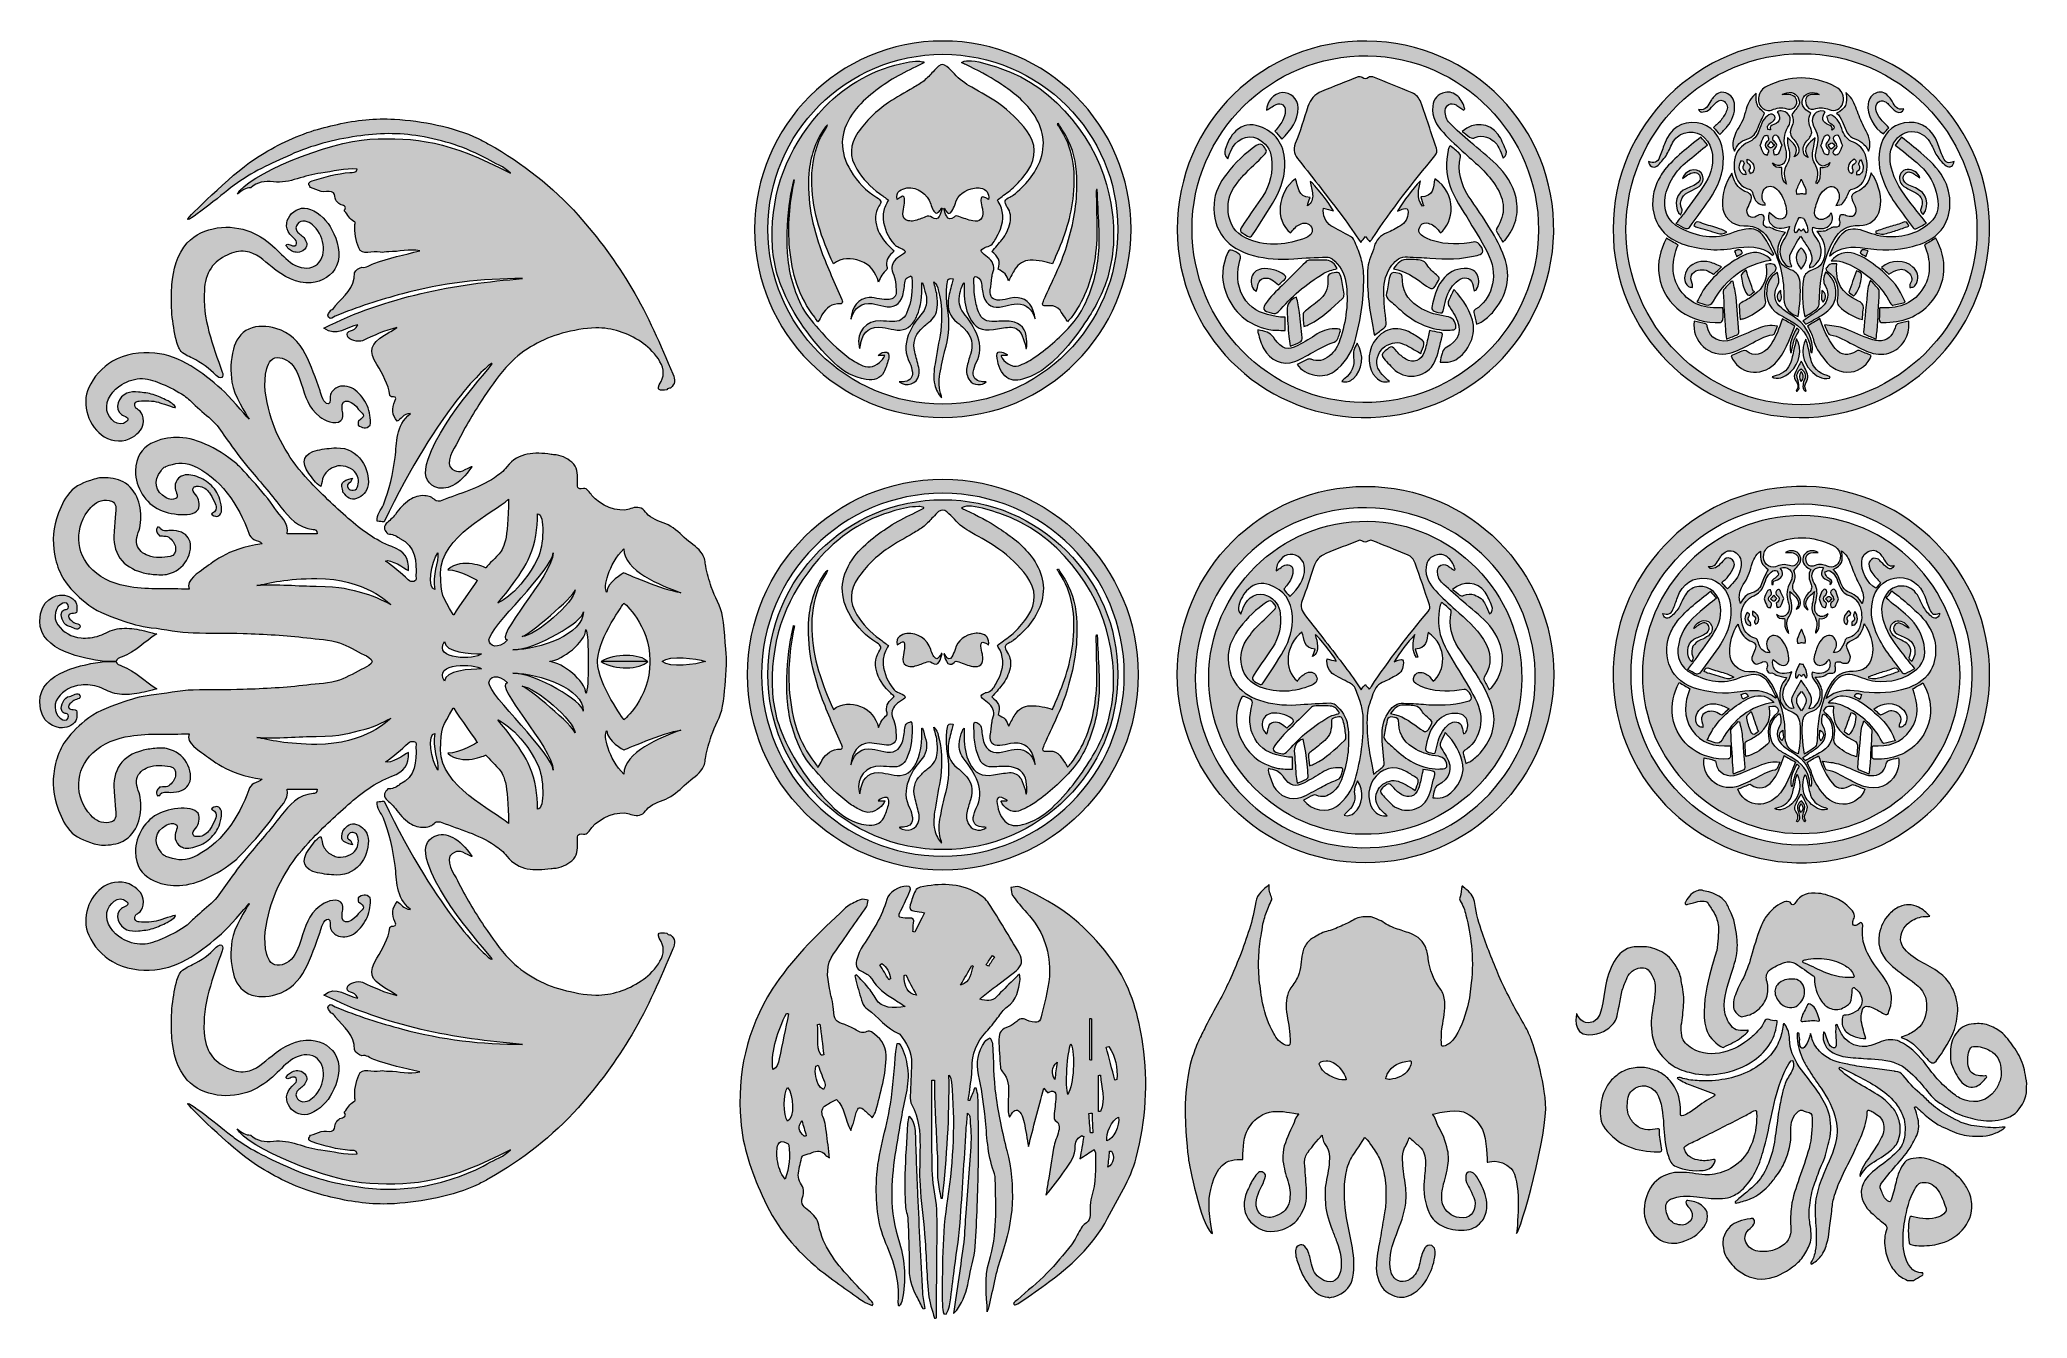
# Model space of a CAD drawing. Header units: inches. Extents: x -8.9 to 6.9, y 0.1 to 10.3.
import ezdxf

# ---------------------------------------------------------------- set-up
doc = ezdxf.new("R2010")
doc.units = ezdxf.units.IN
doc.header["$MEASUREMENT"] = 0
doc.layers.add('CTHULU PACK 1-10', color=7, linetype='Continuous', lineweight=0)

msp = doc.modelspace()

# ---------------------------------------------------------------- hatches: boundary and pattern name
at = {"layer": 'CTHULU PACK 1-10', "true_color": 0x000000, "transparency": 33554687}
h = msp.add_hatch(color=18, dxfattribs=at)
h.dxf.hatch_style = 2
edge = h.paths.add_edge_path()
edge.add_spline(control_points=[(-1.704, 10.171), (-2.472, 10.171), (-3.098, 9.546), (-3.098, 8.777), (-3.098, 8.009), (-2.472, 7.383), (-1.704, 7.383), (-0.935, 7.383), (-0.309, 8.009), (-0.309, 8.777), (-0.309, 9.546), (-0.935, 10.171), (-1.704, 10.171)], knot_values=[0, 0, 0, 0, 1, 1, 1, 2, 2, 2, 3, 3, 3, 4, 4, 4, 4], degree=3, periodic=0)
edge = h.paths.add_edge_path()
edge.add_spline(control_points=[(-1.704, 7.277), (-2.531, 7.277), (-3.204, 7.95), (-3.204, 8.777), (-3.204, 9.604), (-2.531, 10.277), (-1.704, 10.277), (-0.876, 10.277), (-0.204, 9.604), (-0.204, 8.777), (-0.204, 7.95), (-0.876, 7.277), (-1.704, 7.277)], knot_values=[0, 0, 0, 0, 1, 1, 1, 2, 2, 2, 3, 3, 3, 4, 4, 4, 4], degree=3, periodic=0)
edge = h.paths.add_edge_path()
edge.add_spline(control_points=[(-1.856, 10.11), (-1.87, 10.112), (-1.883, 10.117), (-1.896, 10.117), (-1.929, 10.115), (-1.962, 10.113), (-1.993, 10.107), (-2.248, 10.055), (-2.467, 9.936), (-2.646, 9.749), (-2.908, 9.475), (-3.054, 9.15), (-3.064, 8.769), (-3.068, 8.618), (-3.05, 8.469), (-2.992, 8.327), (-2.897, 8.09), (-2.751, 7.888), (-2.569, 7.712), (-2.499, 7.643), (-2.414, 7.596), (-2.315, 7.579), (-2.253, 7.568), (-2.201, 7.589), (-2.175, 7.638), (-2.159, 7.669), (-2.148, 7.704), (-2.137, 7.738), (-2.133, 7.752), (-2.135, 7.768), (-2.136, 7.783), (-2.137, 7.788), (-2.145, 7.796), (-2.15, 7.797), (-2.176, 7.801), (-2.198, 7.793), (-2.219, 7.772), (-2.2, 7.772), (-2.185, 7.772), (-2.167, 7.772), (-2.173, 7.745), (-2.192, 7.732), (-2.208, 7.716), (-2.256, 7.673), (-2.308, 7.669), (-2.363, 7.699), (-2.394, 7.715), (-2.424, 7.733), (-2.452, 7.753), (-2.543, 7.819), (-2.621, 7.899), (-2.694, 7.983), (-2.747, 8.044), (-2.8, 8.104), (-2.836, 8.177), (-2.898, 8.308), (-2.936, 8.446), (-2.944, 8.591), (-2.953, 8.733), (-2.946, 8.876), (-2.924, 9.018), (-2.916, 9.068), (-2.903, 9.118), (-2.893, 9.168), (-2.891, 9.168), (-2.889, 9.167), (-2.887, 9.167), (-2.888, 9.161), (-2.889, 9.155), (-2.89, 9.149), (-2.926, 8.978), (-2.94, 8.805), (-2.925, 8.63), (-2.907, 8.428), (-2.853, 8.239), (-2.725, 8.076), (-2.717, 8.064), (-2.709, 8.053), (-2.699, 8.038), (-2.687, 8.059), (-2.677, 8.076), (-2.667, 8.094), (-2.634, 8.15), (-2.588, 8.186), (-2.519, 8.183), (-2.517, 8.183), (-2.514, 8.182), (-2.513, 8.183), (-2.509, 8.188), (-2.504, 8.193), (-2.504, 8.199), (-2.503, 8.204), (-2.508, 8.21), (-2.51, 8.216), (-2.564, 8.344), (-2.623, 8.47), (-2.671, 8.601), (-2.745, 8.8), (-2.787, 9.007), (-2.771, 9.222), (-2.76, 9.354), (-2.722, 9.477), (-2.644, 9.586), (-2.638, 9.595), (-2.631, 9.602), (-2.624, 9.61), (-2.624, 9.602), (-2.628, 9.595), (-2.631, 9.589), (-2.651, 9.553), (-2.675, 9.518), (-2.691, 9.48), (-2.737, 9.369), (-2.751, 9.253), (-2.748, 9.134), (-2.742, 8.909), (-2.669, 8.703), (-2.576, 8.501), (-2.509, 8.551), (-2.435, 8.553), (-2.36, 8.524), (-2.282, 8.495), (-2.238, 8.435), (-2.216, 8.356), (-2.201, 8.395), (-2.182, 8.429), (-2.151, 8.456), (-2.148, 8.459), (-2.147, 8.468), (-2.148, 8.473), (-2.164, 8.521), (-2.142, 8.556), (-2.109, 8.587), (-2.104, 8.592), (-2.098, 8.597), (-2.091, 8.604), (-2.101, 8.613), (-2.11, 8.621), (-2.118, 8.629), (-2.166, 8.674), (-2.206, 8.725), (-2.227, 8.789), (-2.246, 8.847), (-2.25, 8.904), (-2.213, 8.96), (-2.189, 8.994), (-2.194, 9.008), (-2.23, 9.03), (-2.318, 9.082), (-2.385, 9.155), (-2.438, 9.242), (-2.531, 9.395), (-2.528, 9.546), (-2.426, 9.694), (-2.385, 9.754), (-2.334, 9.805), (-2.278, 9.851), (-2.17, 9.941), (-2.048, 10.011), (-1.92, 10.071), (-1.899, 10.081), (-1.877, 10.093), (-1.856, 10.103), (-1.856, 10.106), (-1.856, 10.108), (-1.856, 10.11)], knot_values=[0, 0, 0, 0, 1, 1, 1, 2, 2, 2, 3, 3, 3, 4, 4, 4, 5, 5, 5, 6, 6, 6, 7, 7, 7, 8, 8, 8, 9, 9, 9, 10, 10, 10, 11, 11, 11, 12, 12, 12, 13, 13, 13, 14, 14, 14, 15, 15, 15, 16, 16, 16, 17, 17, 17, 18, 18, 18, 19, 19, 19, 20, 20, 20, 21, 21, 21, 22, 22, 22, 23, 23, 23, 24, 24, 24, 25, 25, 25, 26, 26, 26, 27, 27, 27, 28, 28, 28, 29, 29, 29, 30, 30, 30, 31, 31, 31, 32, 32, 32, 33, 33, 33, 34, 34, 34, 35, 35, 35, 36, 36, 36, 37, 37, 37, 38, 38, 38, 39, 39, 39, 40, 40, 40, 41, 41, 41, 42, 42, 42, 43, 43, 43, 44, 44, 44, 45, 45, 45, 46, 46, 46, 47, 47, 47, 48, 48, 48, 49, 49, 49, 50, 50, 50, 51, 51, 51, 52, 52, 52, 53, 53, 53, 54, 54, 54, 55, 55, 55, 55], degree=3, periodic=0)
edge = h.paths.add_edge_path()
edge.add_spline(control_points=[(-1.191, 7.778), (-1.206, 7.785), (-1.22, 7.793), (-1.235, 7.798), (-1.259, 7.806), (-1.275, 7.795), (-1.273, 7.77), (-1.268, 7.71), (-1.252, 7.653), (-1.209, 7.609), (-1.169, 7.569), (-1.119, 7.569), (-1.069, 7.583), (-0.98, 7.606), (-0.904, 7.654), (-0.836, 7.715), (-0.711, 7.829), (-0.612, 7.964), (-0.523, 8.107), (-0.454, 8.219), (-0.4, 8.338), (-0.372, 8.467), (-0.327, 8.665), (-0.337, 8.862), (-0.38, 9.058), (-0.468, 9.462), (-0.79, 9.911), (-1.249, 10.061), (-1.323, 10.085), (-1.397, 10.112), (-1.476, 10.119), (-1.502, 10.122), (-1.528, 10.121), (-1.556, 10.107), (-1.543, 10.1), (-1.533, 10.093), (-1.522, 10.089), (-1.43, 10.047), (-1.34, 9.999), (-1.255, 9.943), (-1.16, 9.88), (-1.07, 9.813), (-1, 9.721), (-0.912, 9.605), (-0.877, 9.479), (-0.924, 9.337), (-0.965, 9.217), (-1.047, 9.127), (-1.144, 9.048), (-1.151, 9.042), (-1.161, 9.038), (-1.169, 9.034), (-1.212, 9.013), (-1.217, 8.997), (-1.193, 8.956), (-1.191, 8.955), (-1.19, 8.953), (-1.189, 8.951), (-1.164, 8.914), (-1.159, 8.873), (-1.168, 8.83), (-1.178, 8.779), (-1.202, 8.735), (-1.233, 8.694), (-1.258, 8.662), (-1.286, 8.632), (-1.314, 8.599), (-1.267, 8.564), (-1.237, 8.519), (-1.264, 8.459), (-1.243, 8.446), (-1.221, 8.437), (-1.208, 8.422), (-1.194, 8.407), (-1.188, 8.385), (-1.18, 8.367), (-1.163, 8.397), (-1.148, 8.429), (-1.129, 8.458), (-1.101, 8.502), (-1.059, 8.529), (-1.007, 8.53), (-0.975, 8.53), (-0.943, 8.527), (-0.912, 8.522), (-0.884, 8.517), (-0.857, 8.508), (-0.83, 8.501), (-0.822, 8.521), (-0.814, 8.54), (-0.806, 8.559), (-0.734, 8.716), (-0.682, 8.879), (-0.665, 9.052), (-0.647, 9.245), (-0.666, 9.43), (-0.78, 9.595), (-0.785, 9.601), (-0.788, 9.609), (-0.792, 9.616), (-0.789, 9.617), (-0.786, 9.619), (-0.783, 9.621), (-0.757, 9.576), (-0.727, 9.532), (-0.704, 9.485), (-0.651, 9.379), (-0.635, 9.263), (-0.635, 9.146), (-0.634, 8.982), (-0.664, 8.822), (-0.71, 8.665), (-0.753, 8.52), (-0.821, 8.385), (-0.883, 8.248), (-0.89, 8.233), (-0.897, 8.219), (-0.903, 8.204), (-0.915, 8.17), (-0.911, 8.165), (-0.876, 8.167), (-0.868, 8.168), (-0.86, 8.168), (-0.851, 8.168), (-0.819, 8.168), (-0.79, 8.159), (-0.77, 8.131), (-0.757, 8.113), (-0.744, 8.095), (-0.732, 8.077), (-0.725, 8.065), (-0.719, 8.053), (-0.71, 8.04), (-0.699, 8.052), (-0.69, 8.062), (-0.682, 8.072), (-0.633, 8.137), (-0.593, 8.207), (-0.562, 8.283), (-0.49, 8.461), (-0.472, 8.647), (-0.477, 8.837), (-0.479, 8.916), (-0.48, 8.995), (-0.482, 9.074), (-0.482, 9.081), (-0.481, 9.087), (-0.48, 9.094), (-0.478, 9.094), (-0.476, 9.093), (-0.474, 9.093), (-0.47, 8.996), (-0.465, 8.9), (-0.46, 8.803), (-0.453, 8.652), (-0.461, 8.503), (-0.504, 8.358), (-0.543, 8.228), (-0.597, 8.105), (-0.689, 8.004), (-0.778, 7.908), (-0.875, 7.821), (-0.984, 7.749), (-1.02, 7.725), (-1.061, 7.704), (-1.102, 7.689), (-1.148, 7.672), (-1.225, 7.719), (-1.239, 7.767), (-1.239, 7.768), (-1.238, 7.769), (-1.237, 7.772), (-1.222, 7.772), (-1.207, 7.772), (-1.193, 7.772), (-1.192, 7.774), (-1.191, 7.776), (-1.191, 7.778)], knot_values=[0, 0, 0, 0, 1, 1, 1, 2, 2, 2, 3, 3, 3, 4, 4, 4, 5, 5, 5, 6, 6, 6, 7, 7, 7, 8, 8, 8, 9, 9, 9, 10, 10, 10, 11, 11, 11, 12, 12, 12, 13, 13, 13, 14, 14, 14, 15, 15, 15, 16, 16, 16, 17, 17, 17, 18, 18, 18, 19, 19, 19, 20, 20, 20, 21, 21, 21, 22, 22, 22, 23, 23, 23, 24, 24, 24, 25, 25, 25, 26, 26, 26, 27, 27, 27, 28, 28, 28, 29, 29, 29, 30, 30, 30, 31, 31, 31, 32, 32, 32, 33, 33, 33, 34, 34, 34, 35, 35, 35, 36, 36, 36, 37, 37, 37, 38, 38, 38, 39, 39, 39, 40, 40, 40, 41, 41, 41, 42, 42, 42, 43, 43, 43, 44, 44, 44, 45, 45, 45, 46, 46, 46, 47, 47, 47, 48, 48, 48, 49, 49, 49, 50, 50, 50, 51, 51, 51, 52, 52, 52, 53, 53, 53, 54, 54, 54, 55, 55, 55, 56, 56, 56, 57, 57, 57, 58, 58, 58, 59, 59, 59, 59], degree=3, periodic=0)
edge = h.paths.add_edge_path()
edge.add_spline(control_points=[(-1.339, 9.013), (-1.334, 9.065), (-1.357, 9.097), (-1.404, 9.105), (-1.419, 9.107), (-1.436, 9.108), (-1.451, 9.105), (-1.528, 9.092), (-1.583, 9.054), (-1.607, 8.977), (-1.613, 8.957), (-1.622, 8.938), (-1.632, 8.92), (-1.648, 8.896), (-1.665, 8.898), (-1.679, 8.924), (-1.683, 8.931), (-1.687, 8.938), (-1.69, 8.945), (-1.692, 8.944), (-1.694, 8.943), (-1.697, 8.942), (-1.69, 8.922), (-1.685, 8.902), (-1.676, 8.883), (-1.661, 8.855), (-1.637, 8.851), (-1.615, 8.874), (-1.602, 8.887), (-1.592, 8.885), (-1.577, 8.879), (-1.54, 8.866), (-1.503, 8.85), (-1.465, 8.843), (-1.409, 8.833), (-1.381, 8.862), (-1.386, 8.919), (-1.386, 8.925), (-1.387, 8.932), (-1.389, 8.939), (-1.393, 8.961), (-1.399, 8.982), (-1.401, 9.004), (-1.402, 9.014), (-1.399, 9.031), (-1.393, 9.034), (-1.385, 9.037), (-1.372, 9.032), (-1.361, 9.028), (-1.354, 9.025), (-1.347, 9.019), (-1.339, 9.013)], knot_values=[0, 0, 0, 0, 1, 1, 1, 2, 2, 2, 3, 3, 3, 4, 4, 4, 5, 5, 5, 6, 6, 6, 7, 7, 7, 8, 8, 8, 9, 9, 9, 10, 10, 10, 11, 11, 11, 12, 12, 12, 13, 13, 13, 14, 14, 14, 15, 15, 15, 16, 16, 16, 17, 17, 17, 17], degree=3, periodic=0)
edge = h.paths.add_edge_path()
edge.add_spline(control_points=[(-1.709, 8.943), (-1.711, 8.944), (-1.713, 8.945), (-1.716, 8.946), (-1.719, 8.94), (-1.722, 8.932), (-1.727, 8.927), (-1.735, 8.918), (-1.746, 8.904), (-1.753, 8.905), (-1.764, 8.906), (-1.775, 8.919), (-1.781, 8.929), (-1.79, 8.944), (-1.794, 8.961), (-1.8, 8.978), (-1.828, 9.061), (-1.904, 9.113), (-1.991, 9.106), (-2.011, 9.104), (-2.033, 9.094), (-2.049, 9.082), (-2.069, 9.067), (-2.076, 9.044), (-2.067, 9.015), (-2.056, 9.022), (-2.047, 9.028), (-2.038, 9.034), (-2.021, 9.045), (-2.01, 9.041), (-2.009, 9.021), (-2.008, 9.004), (-2.01, 8.987), (-2.012, 8.971), (-2.015, 8.948), (-2.021, 8.925), (-2.022, 8.901), (-2.024, 8.87), (-2.01, 8.851), (-1.979, 8.845), (-1.965, 8.842), (-1.949, 8.84), (-1.936, 8.844), (-1.904, 8.852), (-1.872, 8.863), (-1.842, 8.875), (-1.822, 8.883), (-1.807, 8.887), (-1.788, 8.871), (-1.768, 8.855), (-1.745, 8.858), (-1.734, 8.878), (-1.722, 8.898), (-1.717, 8.921), (-1.709, 8.943)], knot_values=[0, 0, 0, 0, 1, 1, 1, 2, 2, 2, 3, 3, 3, 4, 4, 4, 5, 5, 5, 6, 6, 6, 7, 7, 7, 8, 8, 8, 9, 9, 9, 10, 10, 10, 11, 11, 11, 12, 12, 12, 13, 13, 13, 14, 14, 14, 15, 15, 15, 16, 16, 16, 17, 17, 17, 18, 18, 18, 18], degree=3, periodic=0)
edge = h.paths.add_edge_path()
edge.add_spline(control_points=[(-1.777, 8.359), (-1.768, 8.321), (-1.756, 8.287), (-1.751, 8.252), (-1.746, 8.219), (-1.745, 8.185), (-1.748, 8.153), (-1.753, 8.105), (-1.775, 8.065), (-1.815, 8.036), (-1.839, 8.019), (-1.86, 7.998), (-1.88, 7.977), (-1.929, 7.928), (-1.944, 7.869), (-1.928, 7.801), (-1.918, 7.759), (-1.905, 7.717), (-1.896, 7.675), (-1.892, 7.655), (-1.891, 7.634), (-1.895, 7.615), (-1.91, 7.544), (-1.992, 7.516), (-2.052, 7.56), (-2.036, 7.561), (-2.021, 7.561), (-2.007, 7.563), (-1.965, 7.57), (-1.942, 7.596), (-1.947, 7.638), (-1.95, 7.663), (-1.956, 7.689), (-1.968, 7.711), (-2.005, 7.784), (-2.007, 7.857), (-1.979, 7.932), (-1.956, 7.992), (-1.923, 8.046), (-1.881, 8.093), (-1.836, 8.142), (-1.823, 8.197), (-1.84, 8.26), (-1.848, 8.291), (-1.857, 8.321), (-1.866, 8.351), (-1.868, 8.351), (-1.87, 8.351), (-1.872, 8.35), (-1.872, 8.345), (-1.872, 8.339), (-1.872, 8.333), (-1.87, 8.249), (-1.876, 8.166), (-1.91, 8.087), (-1.916, 8.074), (-1.923, 8.061), (-1.93, 8.048), (-1.969, 7.987), (-2.022, 7.964), (-2.094, 7.977), (-2.124, 7.983), (-2.155, 7.99), (-2.185, 7.995), (-2.277, 8.009), (-2.339, 7.965), (-2.357, 7.874), (-2.359, 7.86), (-2.362, 7.847), (-2.365, 7.827), (-2.369, 7.836), (-2.371, 7.839), (-2.372, 7.843), (-2.394, 7.958), (-2.316, 8.052), (-2.199, 8.047), (-2.168, 8.046), (-2.137, 8.043), (-2.106, 8.041), (-2.054, 8.038), (-2.015, 8.06), (-1.993, 8.107), (-1.953, 8.199), (-1.942, 8.295), (-1.952, 8.394), (-1.953, 8.396), (-1.953, 8.398), (-1.954, 8.4), (-1.955, 8.401), (-1.956, 8.402), (-1.959, 8.405), (-1.971, 8.398), (-1.985, 8.392), (-1.997, 8.384), (-2.002, 8.38), (-2.003, 8.371), (-2.004, 8.364), (-2.011, 8.326), (-2.012, 8.286), (-2.023, 8.25), (-2.046, 8.173), (-2.098, 8.146), (-2.175, 8.164), (-2.206, 8.171), (-2.237, 8.18), (-2.268, 8.185), (-2.348, 8.196), (-2.411, 8.152), (-2.431, 8.073), (-2.432, 8.07), (-2.433, 8.067), (-2.436, 8.06), (-2.435, 8.152), (-2.374, 8.232), (-2.291, 8.233), (-2.264, 8.234), (-2.236, 8.226), (-2.209, 8.223), (-2.184, 8.22), (-2.158, 8.215), (-2.133, 8.217), (-2.098, 8.219), (-2.075, 8.244), (-2.076, 8.279), (-2.078, 8.33), (-2.081, 8.382), (-2.102, 8.431), (-2.119, 8.471), (-2.107, 8.508), (-2.078, 8.538), (-2.061, 8.555), (-2.038, 8.568), (-2.018, 8.582), (-2, 8.594), (-1.998, 8.602), (-2.016, 8.614), (-2.031, 8.624), (-2.049, 8.63), (-2.066, 8.639), (-2.075, 8.644), (-2.086, 8.65), (-2.092, 8.658), (-2.141, 8.717), (-2.173, 8.783), (-2.18, 8.86), (-2.183, 8.896), (-2.176, 8.931), (-2.161, 8.963), (-2.154, 8.978), (-2.147, 8.993), (-2.138, 9.01), (-2.162, 9.027), (-2.185, 9.045), (-2.208, 9.061), (-2.281, 9.114), (-2.342, 9.178), (-2.389, 9.255), (-2.45, 9.353), (-2.447, 9.451), (-2.381, 9.547), (-2.316, 9.642), (-2.233, 9.721), (-2.138, 9.786), (-2.075, 9.829), (-2.006, 9.865), (-1.94, 9.904), (-1.911, 9.922), (-1.88, 9.939), (-1.854, 9.961), (-1.827, 9.982), (-1.805, 10.008), (-1.782, 10.032), (-1.767, 10.047), (-1.755, 10.064), (-1.738, 10.076), (-1.714, 10.094), (-1.696, 10.093), (-1.673, 10.073), (-1.651, 10.055), (-1.63, 10.037), (-1.612, 10.016), (-1.573, 9.971), (-1.525, 9.938), (-1.474, 9.908), (-1.401, 9.866), (-1.327, 9.827), (-1.258, 9.779), (-1.174, 9.718), (-1.097, 9.647), (-1.035, 9.562), (-0.959, 9.458), (-0.955, 9.351), (-1.026, 9.243), (-1.056, 9.197), (-1.094, 9.156), (-1.133, 9.117), (-1.162, 9.087), (-1.199, 9.064), (-1.232, 9.038), (-1.244, 9.029), (-1.256, 9.02), (-1.269, 9.01), (-1.266, 9.005), (-1.265, 9.001), (-1.263, 8.998), (-1.218, 8.928), (-1.217, 8.854), (-1.245, 8.779), (-1.256, 8.752), (-1.269, 8.725), (-1.283, 8.7), (-1.3, 8.671), (-1.318, 8.642), (-1.357, 8.636), (-1.366, 8.634), (-1.375, 8.628), (-1.383, 8.623), (-1.403, 8.612), (-1.404, 8.603), (-1.387, 8.588), (-1.37, 8.573), (-1.352, 8.558), (-1.335, 8.543), (-1.297, 8.509), (-1.289, 8.47), (-1.308, 8.423), (-1.311, 8.414), (-1.311, 8.404), (-1.313, 8.395), (-1.317, 8.361), (-1.322, 8.328), (-1.326, 8.294), (-1.332, 8.235), (-1.309, 8.21), (-1.25, 8.213), (-1.222, 8.215), (-1.194, 8.221), (-1.166, 8.227), (-1.079, 8.247), (-1.013, 8.212), (-0.983, 8.127), (-0.976, 8.106), (-0.97, 8.085), (-0.968, 8.062), (-0.972, 8.072), (-0.976, 8.081), (-0.979, 8.09), (-1.006, 8.158), (-1.063, 8.192), (-1.135, 8.181), (-1.165, 8.177), (-1.195, 8.169), (-1.225, 8.161), (-1.302, 8.143), (-1.355, 8.169), (-1.379, 8.244), (-1.39, 8.281), (-1.393, 8.32), (-1.398, 8.358), (-1.401, 8.374), (-1.43, 8.403), (-1.446, 8.4), (-1.451, 8.399), (-1.457, 8.389), (-1.457, 8.384), (-1.455, 8.335), (-1.456, 8.287), (-1.45, 8.239), (-1.444, 8.198), (-1.434, 8.157), (-1.419, 8.119), (-1.394, 8.056), (-1.357, 8.038), (-1.29, 8.042), (-1.246, 8.045), (-1.202, 8.049), (-1.16, 8.042), (-1.081, 8.029), (-1.041, 7.979), (-1.036, 7.9), (-1.035, 7.876), (-1.036, 7.852), (-1.036, 7.827), (-1.038, 7.827), (-1.04, 7.827), (-1.042, 7.826), (-1.044, 7.838), (-1.045, 7.851), (-1.049, 7.862), (-1.059, 7.891), (-1.067, 7.921), (-1.081, 7.947), (-1.101, 7.981), (-1.134, 7.999), (-1.174, 7.996), (-1.216, 7.993), (-1.259, 7.986), (-1.301, 7.979), (-1.394, 7.963), (-1.45, 7.991), (-1.492, 8.076), (-1.523, 8.138), (-1.534, 8.204), (-1.534, 8.273), (-1.534, 8.298), (-1.534, 8.323), (-1.534, 8.351), (-1.54, 8.347), (-1.542, 8.346), (-1.542, 8.344), (-1.566, 8.292), (-1.578, 8.237), (-1.571, 8.181), (-1.567, 8.158), (-1.557, 8.134), (-1.543, 8.116), (-1.496, 8.055), (-1.451, 7.994), (-1.425, 7.921), (-1.4, 7.85), (-1.403, 7.781), (-1.438, 7.714), (-1.45, 7.691), (-1.458, 7.665), (-1.461, 7.639), (-1.466, 7.596), (-1.443, 7.57), (-1.399, 7.563), (-1.386, 7.561), (-1.372, 7.561), (-1.358, 7.561), (-1.387, 7.527), (-1.462, 7.533), (-1.49, 7.571), (-1.512, 7.603), (-1.52, 7.639), (-1.512, 7.676), (-1.505, 7.711), (-1.495, 7.746), (-1.484, 7.78), (-1.457, 7.859), (-1.474, 7.927), (-1.534, 7.985), (-1.551, 8.003), (-1.57, 8.02), (-1.589, 8.035), (-1.65, 8.08), (-1.669, 8.142), (-1.661, 8.213), (-1.657, 8.256), (-1.643, 8.298), (-1.633, 8.34), (-1.63, 8.355), (-1.625, 8.369), (-1.621, 8.383), (-1.651, 8.388), (-1.664, 8.383), (-1.668, 8.357), (-1.673, 8.319), (-1.676, 8.28), (-1.675, 8.242), (-1.673, 8.192), (-1.666, 8.142), (-1.66, 8.093), (-1.647, 7.997), (-1.663, 7.904), (-1.687, 7.811), (-1.703, 7.75), (-1.716, 7.687), (-1.727, 7.625), (-1.737, 7.566), (-1.736, 7.506), (-1.715, 7.448), (-1.713, 7.444), (-1.713, 7.439), (-1.714, 7.434), (-1.741, 7.464), (-1.759, 7.499), (-1.768, 7.538), (-1.782, 7.594), (-1.775, 7.65), (-1.766, 7.705), (-1.752, 7.793), (-1.734, 7.88), (-1.721, 7.967), (-1.706, 8.077), (-1.714, 8.186), (-1.74, 8.293), (-1.746, 8.317), (-1.755, 8.34), (-1.777, 8.359)], knot_values=[0, 0, 0, 0, 1, 1, 1, 2, 2, 2, 3, 3, 3, 4, 4, 4, 5, 5, 5, 6, 6, 6, 7, 7, 7, 8, 8, 8, 9, 9, 9, 10, 10, 10, 11, 11, 11, 12, 12, 12, 13, 13, 13, 14, 14, 14, 15, 15, 15, 16, 16, 16, 17, 17, 17, 18, 18, 18, 19, 19, 19, 20, 20, 20, 21, 21, 21, 22, 22, 22, 23, 23, 23, 24, 24, 24, 25, 25, 25, 26, 26, 26, 27, 27, 27, 28, 28, 28, 29, 29, 29, 30, 30, 30, 31, 31, 31, 32, 32, 32, 33, 33, 33, 34, 34, 34, 35, 35, 35, 36, 36, 36, 37, 37, 37, 38, 38, 38, 39, 39, 39, 40, 40, 40, 41, 41, 41, 42, 42, 42, 43, 43, 43, 44, 44, 44, 45, 45, 45, 46, 46, 46, 47, 47, 47, 48, 48, 48, 49, 49, 49, 50, 50, 50, 51, 51, 51, 52, 52, 52, 53, 53, 53, 54, 54, 54, 55, 55, 55, 56, 56, 56, 57, 57, 57, 58, 58, 58, 59, 59, 59, 60, 60, 60, 61, 61, 61, 62, 62, 62, 63, 63, 63, 64, 64, 64, 65, 65, 65, 66, 66, 66, 67, 67, 67, 68, 68, 68, 69, 69, 69, 70, 70, 70, 71, 71, 71, 72, 72, 72, 73, 73, 73, 74, 74, 74, 75, 75, 75, 76, 76, 76, 77, 77, 77, 78, 78, 78, 79, 79, 79, 80, 80, 80, 81, 81, 81, 82, 82, 82, 83, 83, 83, 84, 84, 84, 85, 85, 85, 86, 86, 86, 87, 87, 87, 88, 88, 88, 89, 89, 89, 90, 90, 90, 91, 91, 91, 92, 92, 92, 93, 93, 93, 94, 94, 94, 95, 95, 95, 96, 96, 96, 97, 97, 97, 98, 98, 98, 99, 99, 99, 100, 100, 100, 101, 101, 101, 102, 102, 102, 103, 103, 103, 104, 104, 104, 105, 105, 105, 106, 106, 106, 107, 107, 107, 108, 108, 108, 109, 109, 109, 110, 110, 110, 111, 111, 111, 112, 112, 112, 113, 113, 113, 114, 114, 114, 115, 115, 115, 116, 116, 116, 117, 117, 117, 118, 118, 118, 119, 119, 119, 120, 120, 120, 121, 121, 121, 122, 122, 122, 123, 123, 123, 124, 124, 124, 125, 125, 125, 126, 126, 126, 127, 127, 127, 128, 128, 128, 129, 129, 129, 130, 130, 130, 130], degree=3, periodic=0)
h = msp.add_hatch(color=18, dxfattribs=at)
h.dxf.hatch_style = 2
edge = h.paths.add_edge_path()
edge.add_spline(control_points=[(1.597, 7.868), (1.657, 7.779), (1.643, 7.651), (1.565, 7.586), (1.542, 7.566), (1.514, 7.554), (1.476, 7.565), (1.485, 7.575), (1.49, 7.583), (1.499, 7.588), (1.553, 7.632), (1.58, 7.684), (1.569, 7.757), (1.562, 7.795), (1.576, 7.83), (1.597, 7.868)], knot_values=[0, 0, 0, 0, 1, 1, 1, 2, 2, 2, 3, 3, 3, 4, 4, 4, 5, 5, 5, 5], degree=3, periodic=0)
edge = h.paths.add_edge_path()
edge.add_spline(control_points=[(0.971, 8.333), (0.936, 8.363), (0.904, 8.397), (0.854, 8.386), (0.799, 8.375), (0.812, 8.318), (0.794, 8.282), (0.761, 8.302), (0.747, 8.343), (0.755, 8.386), (0.762, 8.423), (0.793, 8.455), (0.836, 8.461), (0.903, 8.47), (0.962, 8.452), (1.017, 8.413), (1.033, 8.401), (1.035, 8.388), (1.018, 8.375), (1.003, 8.362), (0.987, 8.348), (0.971, 8.333)], knot_values=[0, 0, 0, 0, 1, 1, 1, 2, 2, 2, 3, 3, 3, 4, 4, 4, 5, 5, 5, 6, 6, 6, 7, 7, 7, 7], degree=3, periodic=0)
edge = h.paths.add_edge_path()
edge.add_spline(control_points=[(2.435, 9.557), (2.528, 9.637), (2.651, 9.627), (2.721, 9.533), (2.747, 9.497), (2.764, 9.452), (2.782, 9.411), (2.792, 9.388), (2.79, 9.362), (2.762, 9.344), (2.75, 9.372), (2.74, 9.398), (2.728, 9.425), (2.707, 9.468), (2.674, 9.495), (2.629, 9.511), (2.599, 9.522), (2.568, 9.522), (2.539, 9.508), (2.522, 9.5), (2.51, 9.501), (2.494, 9.512), (2.475, 9.526), (2.455, 9.541), (2.435, 9.557)], knot_values=[0, 0, 0, 0, 1, 1, 1, 2, 2, 2, 3, 3, 3, 4, 4, 4, 5, 5, 5, 6, 6, 6, 7, 7, 7, 8, 8, 8, 8], degree=3, periodic=0)
edge = h.paths.add_edge_path()
edge.add_spline(control_points=[(1.115, 8.236), (1.124, 8.195), (1.132, 8.155), (1.137, 8.115), (1.146, 8.047), (1.153, 7.98), (1.16, 7.912), (1.161, 7.902), (1.153, 7.886), (1.144, 7.88), (1.121, 7.866), (1.094, 7.858), (1.064, 7.845), (1.06, 7.875), (1.055, 7.898), (1.053, 7.922), (1.047, 7.991), (1.043, 8.059), (1.039, 8.129), (1.036, 8.18), (1.06, 8.215), (1.115, 8.236)], knot_values=[0, 0, 0, 0, 1, 1, 1, 2, 2, 2, 3, 3, 3, 4, 4, 4, 5, 5, 5, 6, 6, 6, 7, 7, 7, 7], degree=3, periodic=0)
edge = h.paths.add_edge_path()
edge.add_spline(control_points=[(1.887, 8.461), (1.919, 8.509), (1.953, 8.54), (2.008, 8.537), (2.029, 8.536), (2.05, 8.536), (2.071, 8.534), (2.11, 8.533), (2.14, 8.523), (2.162, 8.484), (2.182, 8.452), (2.214, 8.429), (2.242, 8.404), (2.254, 8.393), (2.255, 8.384), (2.247, 8.369), (2.2, 8.287), (2.201, 8.287), (2.125, 8.343), (2.054, 8.394), (1.983, 8.447), (1.887, 8.461)], knot_values=[0, 0, 0, 0, 1, 1, 1, 2, 2, 2, 3, 3, 3, 4, 4, 4, 5, 5, 5, 6, 6, 6, 7, 7, 7, 7], degree=3, periodic=0)
edge = h.paths.add_edge_path()
edge.add_spline(control_points=[(0.997, 9.495), (0.976, 9.519), (0.96, 9.54), (0.943, 9.559), (0.965, 9.588), (0.987, 9.613), (1.003, 9.641), (1.015, 9.665), (1.024, 9.694), (1.025, 9.72), (1.028, 9.763), (0.994, 9.786), (0.953, 9.772), (0.937, 9.766), (0.924, 9.755), (0.91, 9.747), (0.899, 9.74), (0.889, 9.733), (0.876, 9.725), (0.874, 9.791), (0.937, 9.863), (0.999, 9.866), (1.068, 9.87), (1.126, 9.816), (1.128, 9.745), (1.129, 9.641), (1.071, 9.569), (0.997, 9.495)], knot_values=[0, 0, 0, 0, 1, 1, 1, 2, 2, 2, 3, 3, 3, 4, 4, 4, 5, 5, 5, 6, 6, 6, 7, 7, 7, 8, 8, 8, 9, 9, 9, 9], degree=3, periodic=0)
edge = h.paths.add_edge_path()
edge.add_spline(control_points=[(2.529, 8.284), (2.526, 8.302), (2.524, 8.315), (2.522, 8.327), (2.512, 8.382), (2.469, 8.405), (2.419, 8.379), (2.396, 8.366), (2.374, 8.345), (2.357, 8.325), (2.318, 8.272), (2.299, 8.211), (2.289, 8.147), (2.282, 8.107), (2.279, 8.105), (2.24, 8.115), (2.192, 8.127), (2.187, 8.134), (2.199, 8.184), (2.215, 8.261), (2.239, 8.333), (2.293, 8.393), (2.343, 8.445), (2.404, 8.469), (2.476, 8.463), (2.512, 8.461), (2.543, 8.444), (2.557, 8.409), (2.572, 8.372), (2.569, 8.334), (2.55, 8.3), (2.549, 8.293), (2.539, 8.29), (2.529, 8.284)], knot_values=[0, 0, 0, 0, 1, 1, 1, 2, 2, 2, 3, 3, 3, 4, 4, 4, 5, 5, 5, 6, 6, 6, 7, 7, 7, 8, 8, 8, 9, 9, 9, 10, 10, 10, 11, 11, 11, 11], degree=3, periodic=0)
edge = h.paths.add_edge_path()
edge.add_spline(control_points=[(1.174, 8.001), (1.171, 8.04), (1.165, 8.07), (1.167, 8.102), (1.167, 8.113), (1.185, 8.125), (1.194, 8.133), (1.232, 8.163), (1.274, 8.191), (1.308, 8.225), (1.354, 8.268), (1.369, 8.326), (1.364, 8.387), (1.362, 8.413), (1.374, 8.422), (1.396, 8.427), (1.451, 8.438), (1.458, 8.437), (1.472, 8.383), (1.482, 8.343), (1.487, 8.301), (1.493, 8.259), (1.494, 8.248), (1.489, 8.232), (1.482, 8.225), (1.397, 8.151), (1.319, 8.069), (1.217, 8.02), (1.205, 8.013), (1.194, 8.009), (1.174, 8.001)], knot_values=[0, 0, 0, 0, 1, 1, 1, 2, 2, 2, 3, 3, 3, 4, 4, 4, 5, 5, 5, 6, 6, 6, 7, 7, 7, 8, 8, 8, 9, 9, 9, 10, 10, 10, 10], degree=3, periodic=0)
edge = h.paths.add_edge_path()
edge.add_spline(control_points=[(1.855, 7.565), (1.808, 7.552), (1.778, 7.568), (1.749, 7.595), (1.679, 7.659), (1.678, 7.795), (1.729, 7.875), (1.801, 7.986), (1.912, 8.015), (2.028, 7.95), (2.06, 7.932), (2.09, 7.913), (2.119, 7.891), (2.126, 7.886), (2.132, 7.869), (2.13, 7.859), (2.125, 7.836), (2.114, 7.813), (2.104, 7.786), (2.075, 7.804), (2.049, 7.819), (2.024, 7.834), (1.979, 7.859), (1.933, 7.884), (1.879, 7.869), (1.819, 7.852), (1.776, 7.816), (1.76, 7.754), (1.743, 7.693), (1.769, 7.644), (1.812, 7.604), (1.825, 7.591), (1.839, 7.58), (1.855, 7.565)], knot_values=[0, 0, 0, 0, 1, 1, 1, 2, 2, 2, 3, 3, 3, 4, 4, 4, 5, 5, 5, 6, 6, 6, 7, 7, 7, 8, 8, 8, 9, 9, 9, 10, 10, 10, 11, 11, 11, 11], degree=3, periodic=0)
edge = h.paths.add_edge_path()
edge.add_spline(control_points=[(2.368, 8.297), (2.45, 8.211), (2.507, 8.122), (2.524, 8.012), (2.54, 7.897), (2.45, 7.75), (2.344, 7.722), (2.318, 7.715), (2.287, 7.719), (2.26, 7.719), (2.264, 7.741), (2.265, 7.765), (2.274, 7.787), (2.279, 7.802), (2.287, 7.822), (2.3, 7.829), (2.414, 7.89), (2.439, 7.973), (2.378, 8.086), (2.365, 8.109), (2.35, 8.133), (2.335, 8.155), (2.321, 8.175), (2.318, 8.193), (2.328, 8.213), (2.342, 8.24), (2.353, 8.265), (2.368, 8.297)], knot_values=[0, 0, 0, 0, 1, 1, 1, 2, 2, 2, 3, 3, 3, 4, 4, 4, 5, 5, 5, 6, 6, 6, 7, 7, 7, 8, 8, 8, 9, 9, 9, 9], degree=3, periodic=0)
edge = h.paths.add_edge_path()
edge.add_spline(control_points=[(2.174, 7.969), (2.203, 7.963), (2.229, 7.959), (2.255, 7.955), (2.272, 7.952), (2.282, 7.944), (2.276, 7.926), (2.257, 7.857), (2.244, 7.784), (2.215, 7.719), (2.161, 7.602), (2.001, 7.57), (1.901, 7.652), (1.868, 7.68), (1.84, 7.715), (1.81, 7.747), (1.79, 7.768), (1.794, 7.787), (1.815, 7.804), (1.818, 7.805), (1.819, 7.808), (1.822, 7.809), (1.871, 7.851), (1.872, 7.85), (1.914, 7.802), (1.935, 7.78), (1.958, 7.758), (1.985, 7.743), (2.047, 7.707), (2.107, 7.729), (2.132, 7.797), (2.146, 7.836), (2.154, 7.877), (2.164, 7.919), (2.168, 7.936), (2.171, 7.951), (2.174, 7.969)], knot_values=[0, 0, 0, 0, 1, 1, 1, 2, 2, 2, 3, 3, 3, 4, 4, 4, 5, 5, 5, 6, 6, 6, 7, 7, 7, 8, 8, 8, 9, 9, 9, 10, 10, 10, 11, 11, 11, 12, 12, 12, 12], degree=3, periodic=0)
edge = h.paths.add_edge_path()
edge.add_spline(control_points=[(1.439, 8.465), (1.4, 8.451), (1.362, 8.445), (1.332, 8.426), (1.262, 8.382), (1.194, 8.336), (1.132, 8.283), (1.074, 8.233), (1.022, 8.176), (0.969, 8.12), (0.954, 8.105), (0.939, 8.104), (0.921, 8.109), (0.843, 8.127), (0.835, 8.141), (0.882, 8.204), (0.922, 8.255), (0.971, 8.301), (1.018, 8.347), (1.074, 8.402), (1.129, 8.458), (1.186, 8.513), (1.194, 8.522), (1.205, 8.53), (1.215, 8.53), (1.262, 8.532), (1.31, 8.533), (1.357, 8.53), (1.394, 8.527), (1.419, 8.501), (1.439, 8.465)], knot_values=[0, 0, 0, 0, 1, 1, 1, 2, 2, 2, 3, 3, 3, 4, 4, 4, 5, 5, 5, 6, 6, 6, 7, 7, 7, 8, 8, 8, 9, 9, 9, 10, 10, 10, 10], degree=3, periodic=0)
edge = h.paths.add_edge_path()
edge.add_spline(control_points=[(0.807, 7.976), (0.835, 7.969), (0.858, 7.966), (0.88, 7.957), (0.899, 7.948), (0.914, 7.933), (0.929, 7.919), (0.933, 7.916), (0.933, 7.911), (0.937, 7.907), (1.001, 7.818), (1.044, 7.809), (1.125, 7.851), (1.178, 7.879), (1.23, 7.909), (1.28, 7.943), (1.33, 7.975), (1.383, 7.986), (1.44, 7.983), (1.462, 7.982), (1.469, 7.975), (1.461, 7.954), (1.455, 7.94), (1.451, 7.926), (1.446, 7.911), (1.437, 7.888), (1.422, 7.879), (1.399, 7.872), (1.353, 7.857), (1.31, 7.832), (1.267, 7.809), (1.211, 7.78), (1.158, 7.744), (1.1, 7.723), (1.005, 7.688), (0.901, 7.733), (0.854, 7.823), (0.833, 7.862), (0.822, 7.907), (0.808, 7.95), (0.805, 7.955), (0.807, 7.963), (0.807, 7.976)], knot_values=[0, 0, 0, 0, 1, 1, 1, 2, 2, 2, 3, 3, 3, 4, 4, 4, 5, 5, 5, 6, 6, 6, 7, 7, 7, 8, 8, 8, 9, 9, 9, 10, 10, 10, 11, 11, 11, 12, 12, 12, 13, 13, 13, 14, 14, 14, 14], degree=3, periodic=0)
edge = h.paths.add_edge_path()
edge.add_spline(control_points=[(2.308, 7.972), (2.164, 7.979), (2.046, 8.04), (1.942, 8.134), (1.912, 8.161), (1.883, 8.187), (1.854, 8.212), (1.836, 8.227), (1.825, 8.243), (1.832, 8.269), (1.842, 8.312), (1.849, 8.358), (1.857, 8.401), (1.862, 8.427), (1.879, 8.436), (1.905, 8.43), (1.955, 8.42), (1.957, 8.422), (1.958, 8.369), (1.962, 8.262), (2.022, 8.193), (2.111, 8.144), (2.172, 8.111), (2.239, 8.091), (2.308, 8.083), (2.355, 8.077), (2.386, 8.043), (2.385, 7.995), (2.385, 7.988), (2.375, 7.977), (2.368, 7.976), (2.349, 7.973), (2.329, 7.973), (2.308, 7.972)], knot_values=[0, 0, 0, 0, 1, 1, 1, 2, 2, 2, 3, 3, 3, 4, 4, 4, 5, 5, 5, 6, 6, 6, 7, 7, 7, 8, 8, 8, 9, 9, 9, 10, 10, 10, 11, 11, 11, 11], degree=3, periodic=0)
edge = h.paths.add_edge_path()
edge.add_spline(control_points=[(1.024, 7.97), (0.979, 7.973), (0.936, 7.97), (0.894, 7.979), (0.726, 8.013), (0.612, 8.113), (0.551, 8.275), (0.51, 8.383), (0.521, 8.488), (0.567, 8.593), (0.576, 8.615), (0.589, 8.616), (0.608, 8.607), (0.675, 8.575), (0.675, 8.576), (0.658, 8.505), (0.633, 8.398), (0.646, 8.297), (0.711, 8.207), (0.771, 8.126), (0.86, 8.098), (0.953, 8.082), (0.975, 8.077), (0.999, 8.077), (1.024, 8.076), (1.024, 8.044), (1.024, 8.011), (1.024, 7.97)], knot_values=[0, 0, 0, 0, 1, 1, 1, 2, 2, 2, 3, 3, 3, 4, 4, 4, 5, 5, 5, 6, 6, 6, 7, 7, 7, 8, 8, 8, 9, 9, 9, 9], degree=3, periodic=0)
edge = h.paths.add_edge_path()
edge.add_spline(control_points=[(0.567, 9.338), (0.54, 9.365), (0.54, 9.39), (0.547, 9.413), (0.562, 9.469), (0.589, 9.52), (0.632, 9.561), (0.686, 9.612), (0.75, 9.622), (0.819, 9.597), (0.946, 9.552), (1.014, 9.457), (1.021, 9.319), (1.026, 9.211), (0.996, 9.112), (0.944, 9.02), (0.889, 8.922), (0.825, 8.829), (0.765, 8.732), (0.754, 8.713), (0.742, 8.712), (0.724, 8.722), (0.657, 8.758), (0.654, 8.765), (0.697, 8.826), (0.746, 8.898), (0.797, 8.969), (0.846, 9.041), (0.905, 9.133), (0.928, 9.234), (0.915, 9.343), (0.907, 9.415), (0.868, 9.468), (0.803, 9.5), (0.721, 9.538), (0.624, 9.49), (0.589, 9.395), (0.579, 9.379), (0.574, 9.362), (0.567, 9.338)], knot_values=[0, 0, 0, 0, 1, 1, 1, 2, 2, 2, 3, 3, 3, 4, 4, 4, 5, 5, 5, 6, 6, 6, 7, 7, 7, 8, 8, 8, 9, 9, 9, 10, 10, 10, 11, 11, 11, 12, 12, 12, 13, 13, 13, 13], degree=3, periodic=0)
edge = h.paths.add_edge_path()
edge.add_spline(control_points=[(2.447, 9.727), (2.436, 9.734), (2.425, 9.74), (2.415, 9.747), (2.405, 9.754), (2.396, 9.762), (2.386, 9.768), (2.344, 9.79), (2.303, 9.768), (2.3, 9.722), (2.297, 9.683), (2.31, 9.648), (2.335, 9.623), (2.387, 9.57), (2.444, 9.52), (2.501, 9.472), (2.569, 9.412), (2.642, 9.358), (2.705, 9.295), (2.782, 9.22), (2.84, 9.133), (2.864, 9.027), (2.89, 8.902), (2.86, 8.788), (2.776, 8.691), (2.772, 8.686), (2.767, 8.682), (2.758, 8.675), (2.74, 8.705), (2.724, 8.733), (2.708, 8.762), (2.705, 8.768), (2.708, 8.78), (2.711, 8.786), (2.785, 8.898), (2.775, 9.009), (2.705, 9.119), (2.64, 9.222), (2.547, 9.3), (2.458, 9.38), (2.399, 9.434), (2.339, 9.488), (2.285, 9.547), (2.23, 9.605), (2.19, 9.672), (2.2, 9.758), (2.207, 9.818), (2.24, 9.855), (2.299, 9.866), (2.337, 9.875), (2.369, 9.865), (2.399, 9.837), (2.428, 9.808), (2.447, 9.775), (2.455, 9.736), (2.453, 9.732), (2.45, 9.73), (2.447, 9.727)], knot_values=[0, 0, 0, 0, 1, 1, 1, 2, 2, 2, 3, 3, 3, 4, 4, 4, 5, 5, 5, 6, 6, 6, 7, 7, 7, 8, 8, 8, 9, 9, 9, 10, 10, 10, 11, 11, 11, 12, 12, 12, 13, 13, 13, 14, 14, 14, 15, 15, 15, 16, 16, 16, 17, 17, 17, 18, 18, 18, 19, 19, 19, 19], degree=3, periodic=0)
edge = h.paths.add_edge_path()
edge.add_spline(control_points=[(2.55, 8.022), (2.542, 8.055), (2.533, 8.084), (2.528, 8.113), (2.526, 8.122), (2.533, 8.136), (2.542, 8.14), (2.66, 8.209), (2.728, 8.391), (2.65, 8.561), (2.605, 8.658), (2.547, 8.748), (2.492, 8.84), (2.436, 8.933), (2.372, 9.023), (2.336, 9.127), (2.304, 9.219), (2.305, 9.312), (2.322, 9.407), (2.324, 9.415), (2.328, 9.423), (2.33, 9.432), (2.332, 9.434), (2.335, 9.436), (2.34, 9.443), (2.367, 9.42), (2.392, 9.4), (2.417, 9.376), (2.421, 9.372), (2.422, 9.361), (2.421, 9.354), (2.396, 9.241), (2.424, 9.138), (2.483, 9.044), (2.542, 8.954), (2.607, 8.868), (2.661, 8.776), (2.703, 8.707), (2.742, 8.634), (2.769, 8.558), (2.83, 8.391), (2.79, 8.243), (2.675, 8.112), (2.651, 8.086), (2.622, 8.063), (2.594, 8.041), (2.583, 8.033), (2.568, 8.029), (2.55, 8.022)], knot_values=[0, 0, 0, 0, 1, 1, 1, 2, 2, 2, 3, 3, 3, 4, 4, 4, 5, 5, 5, 6, 6, 6, 7, 7, 7, 8, 8, 8, 9, 9, 9, 10, 10, 10, 11, 11, 11, 12, 12, 12, 13, 13, 13, 14, 14, 14, 15, 15, 15, 16, 16, 16, 16], degree=3, periodic=0)
edge = h.paths.add_edge_path()
edge.add_spline(control_points=[(2.217, 9.18), (2.396, 9.058), (2.369, 8.832), (2.261, 8.748), (2.253, 8.758), (2.246, 8.769), (2.237, 8.779), (2.214, 8.805), (2.186, 8.823), (2.15, 8.827), (2.124, 8.829), (2.105, 8.818), (2.096, 8.794), (2.086, 8.77), (2.086, 8.744), (2.11, 8.729), (2.136, 8.712), (2.165, 8.697), (2.196, 8.687), (2.308, 8.652), (2.421, 8.654), (2.535, 8.676), (2.564, 8.682), (2.611, 8.618), (2.596, 8.591), (2.589, 8.58), (2.571, 8.572), (2.555, 8.569), (2.43, 8.538), (2.304, 8.534), (2.176, 8.547), (2.118, 8.552), (2.058, 8.552), (1.999, 8.557), (1.944, 8.559), (1.907, 8.533), (1.875, 8.49), (1.83, 8.429), (1.808, 8.359), (1.81, 8.284), (1.811, 8.2), (1.821, 8.115), (1.828, 8.03), (1.829, 8.012), (1.826, 8.001), (1.811, 7.99), (1.786, 7.973), (1.764, 7.954), (1.736, 7.932), (1.73, 7.958), (1.726, 7.98), (1.722, 8.002), (1.692, 8.158), (1.671, 8.313), (1.683, 8.472), (1.687, 8.527), (1.718, 8.582), (1.733, 8.637), (1.749, 8.693), (1.782, 8.727), (1.835, 8.748), (1.871, 8.762), (1.904, 8.784), (1.939, 8.802), (1.985, 8.826), (2.001, 8.866), (2.003, 8.913), (2.004, 8.941), (1.993, 8.948), (1.967, 8.94), (1.953, 8.936), (1.94, 8.93), (1.918, 8.922), (1.975, 9.012), (2.033, 9.091), (2.103, 9.163), (2.085, 9.093), (2.069, 9.025), (2.119, 8.962), (2.122, 8.962), (2.125, 8.963), (2.128, 8.963), (2.121, 8.987), (2.112, 9.009), (2.104, 9.036), (2.207, 9.034), (2.204, 9.111), (2.217, 9.18)], knot_values=[0, 0, 0, 0, 1, 1, 1, 2, 2, 2, 3, 3, 3, 4, 4, 4, 5, 5, 5, 6, 6, 6, 7, 7, 7, 8, 8, 8, 9, 9, 9, 10, 10, 10, 11, 11, 11, 12, 12, 12, 13, 13, 13, 14, 14, 14, 15, 15, 15, 16, 16, 16, 17, 17, 17, 18, 18, 18, 19, 19, 19, 20, 20, 20, 21, 21, 21, 22, 22, 22, 23, 23, 23, 24, 24, 24, 25, 25, 25, 26, 26, 26, 27, 27, 27, 28, 28, 28, 29, 29, 29, 29], degree=3, periodic=0)
edge = h.paths.add_edge_path()
edge.add_spline(control_points=[(1.119, 7.7), (1.15, 7.715), (1.176, 7.729), (1.205, 7.741), (1.212, 7.744), (1.224, 7.744), (1.23, 7.741), (1.285, 7.718), (1.33, 7.733), (1.374, 7.766), (1.417, 7.801), (1.444, 7.845), (1.461, 7.897), (1.511, 8.045), (1.53, 8.197), (1.508, 8.354), (1.497, 8.43), (1.458, 8.493), (1.399, 8.541), (1.387, 8.551), (1.369, 8.557), (1.355, 8.555), (1.267, 8.552), (1.179, 8.55), (1.092, 8.541), (0.982, 8.532), (0.875, 8.54), (0.769, 8.568), (0.568, 8.622), (0.444, 8.758), (0.457, 8.982), (0.462, 9.072), (0.505, 9.148), (0.558, 9.219), (0.624, 9.308), (0.704, 9.382), (0.794, 9.444), (0.818, 9.461), (0.835, 9.461), (0.853, 9.437), (0.88, 9.402), (0.882, 9.394), (0.857, 9.369), (0.803, 9.315), (0.746, 9.262), (0.692, 9.207), (0.669, 9.184), (0.653, 9.158), (0.633, 9.134), (0.574, 9.058), (0.557, 8.972), (0.576, 8.879), (0.594, 8.788), (0.654, 8.727), (0.737, 8.695), (0.889, 8.637), (1.04, 8.65), (1.189, 8.709), (1.236, 8.729), (1.25, 8.761), (1.233, 8.793), (1.215, 8.827), (1.176, 8.837), (1.135, 8.813), (1.121, 8.807), (1.108, 8.795), (1.097, 8.784), (1.086, 8.773), (1.078, 8.759), (1.067, 8.748), (0.94, 8.847), (0.961, 9.072), (1.107, 9.18), (1.129, 9.118), (1.124, 9.034), (1.222, 9.029), (1.214, 9.005), (1.207, 8.984), (1.201, 8.963), (1.237, 8.986), (1.246, 9.02), (1.243, 9.055), (1.24, 9.09), (1.23, 9.123), (1.224, 9.157), (1.251, 9.145), (1.385, 8.979), (1.408, 8.923), (1.382, 8.93), (1.355, 8.937), (1.329, 8.945), (1.319, 8.893), (1.347, 8.829), (1.389, 8.805), (1.44, 8.776), (1.493, 8.75), (1.544, 8.72), (1.557, 8.713), (1.569, 8.701), (1.575, 8.687), (1.593, 8.645), (1.611, 8.604), (1.624, 8.561), (1.636, 8.519), (1.646, 8.475), (1.649, 8.432), (1.655, 8.244), (1.629, 8.059), (1.578, 7.879), (1.55, 7.783), (1.493, 7.704), (1.414, 7.644), (1.329, 7.582), (1.186, 7.608), (1.119, 7.7)], knot_values=[0, 0, 0, 0, 1, 1, 1, 2, 2, 2, 3, 3, 3, 4, 4, 4, 5, 5, 5, 6, 6, 6, 7, 7, 7, 8, 8, 8, 9, 9, 9, 10, 10, 10, 11, 11, 11, 12, 12, 12, 13, 13, 13, 14, 14, 14, 15, 15, 15, 16, 16, 16, 17, 17, 17, 18, 18, 18, 19, 19, 19, 20, 20, 20, 21, 21, 21, 22, 22, 22, 23, 23, 23, 24, 24, 24, 25, 25, 25, 26, 26, 26, 27, 27, 27, 28, 28, 28, 29, 29, 29, 30, 30, 30, 31, 31, 31, 32, 32, 32, 33, 33, 33, 34, 34, 34, 35, 35, 35, 36, 36, 36, 37, 37, 37, 38, 38, 38, 38], degree=3, periodic=0)
edge = h.paths.add_edge_path()
edge.add_spline(control_points=[(1.699, 8.677), (1.686, 8.693), (1.676, 8.704), (1.664, 8.718), (1.651, 8.702), (1.64, 8.688), (1.626, 8.672), (1.578, 8.741), (1.533, 8.811), (1.483, 8.876), (1.369, 9.027), (1.253, 9.177), (1.135, 9.325), (1.1, 9.368), (1.085, 9.407), (1.105, 9.461), (1.142, 9.557), (1.175, 9.655), (1.205, 9.754), (1.224, 9.812), (1.258, 9.852), (1.314, 9.875), (1.411, 9.915), (1.508, 9.954), (1.607, 9.991), (1.615, 9.994), (1.63, 9.991), (1.639, 9.986), (1.655, 9.973), (1.669, 9.972), (1.687, 9.986), (1.696, 9.993), (1.712, 9.995), (1.722, 9.991), (1.828, 9.95), (1.932, 9.907), (2.036, 9.863), (2.069, 9.85), (2.092, 9.825), (2.104, 9.791), (2.147, 9.668), (2.189, 9.545), (2.23, 9.422), (2.239, 9.4), (2.233, 9.382), (2.218, 9.363), (2.042, 9.151), (1.871, 8.933), (1.718, 8.701), (1.714, 8.693), (1.707, 8.687), (1.699, 8.677)], knot_values=[0, 0, 0, 0, 1, 1, 1, 2, 2, 2, 3, 3, 3, 4, 4, 4, 5, 5, 5, 6, 6, 6, 7, 7, 7, 8, 8, 8, 9, 9, 9, 10, 10, 10, 11, 11, 11, 12, 12, 12, 13, 13, 13, 14, 14, 14, 15, 15, 15, 16, 16, 16, 17, 17, 17, 17], degree=3, periodic=0)
edge = h.paths.add_edge_path()
edge.add_spline(control_points=[(1.644, 7.397), (2.404, 7.384), (3.039, 8.001), (3.043, 8.772), (3.047, 9.525), (2.43, 10.151), (1.682, 10.159), (0.908, 10.168), (0.283, 9.537), (0.282, 8.783), (0.28, 8.026), (0.893, 7.401), (1.644, 7.397)], knot_values=[0, 0, 0, 0, 1, 1, 1, 2, 2, 2, 3, 3, 3, 4, 4, 4, 4], degree=3, periodic=0)
edge = h.paths.add_edge_path()
edge.add_spline(control_points=[(1.629, 7.277), (0.824, 7.297), (0.164, 7.948), (0.164, 8.775), (0.164, 9.633), (0.857, 10.287), (1.675, 10.277), (2.517, 10.268), (3.179, 9.584), (3.164, 8.752), (3.147, 7.919), (2.467, 7.263), (1.629, 7.277)], knot_values=[0, 0, 0, 0, 1, 1, 1, 2, 2, 2, 3, 3, 3, 4, 4, 4, 4], degree=3, periodic=0)
h = msp.add_hatch(color=18, dxfattribs=at)
h.dxf.hatch_style = 2
edge = h.paths.add_edge_path()
edge.add_spline(control_points=[(5.137, 7.644), (5.158, 7.609), (5.158, 7.593), (5.136, 7.563), (5.118, 7.59), (5.118, 7.615), (5.137, 7.644)], knot_values=[0, 0, 0, 0, 1, 1, 1, 2, 2, 2, 2], degree=3, periodic=0)
edge = h.paths.add_edge_path()
edge.add_spline(control_points=[(4.622, 8.561), (4.616, 8.576), (4.611, 8.588), (4.606, 8.601), (4.641, 8.622), (4.658, 8.618), (4.669, 8.586), (4.655, 8.579), (4.64, 8.57), (4.622, 8.561)], knot_values=[0, 0, 0, 0, 1, 1, 1, 2, 2, 2, 3, 3, 3, 3], degree=3, periodic=0)
edge = h.paths.add_edge_path()
edge.add_spline(control_points=[(5.654, 8.561), (5.634, 8.57), (5.62, 8.579), (5.606, 8.586), (5.616, 8.618), (5.626, 8.62), (5.669, 8.604), (5.663, 8.591), (5.659, 8.579), (5.654, 8.561)], knot_values=[0, 0, 0, 0, 1, 1, 1, 2, 2, 2, 3, 3, 3, 3], degree=3, periodic=0)
edge = h.paths.add_edge_path()
edge.add_spline(control_points=[(4.973, 8.29), (4.97, 8.259), (4.993, 8.227), (4.963, 8.198), (4.934, 8.236), (4.937, 8.259), (4.973, 8.29)], knot_values=[0, 0, 0, 0, 1, 1, 1, 2, 2, 2, 2], degree=3, periodic=0)
edge = h.paths.add_edge_path()
edge.add_spline(control_points=[(5.312, 8.195), (5.284, 8.227), (5.304, 8.259), (5.302, 8.288), (5.338, 8.262), (5.341, 8.243), (5.312, 8.195)], knot_values=[0, 0, 0, 0, 1, 1, 1, 2, 2, 2, 2], degree=3, periodic=0)
edge = h.paths.add_edge_path()
edge.add_spline(control_points=[(5.051, 7.795), (5.037, 7.866), (5.068, 7.927), (5.101, 7.99), (5.109, 7.983), (5.116, 7.977), (5.12, 7.973), (5.105, 7.941), (5.088, 7.913), (5.077, 7.884), (5.068, 7.855), (5.065, 7.825), (5.059, 7.794), (5.056, 7.794), (5.054, 7.794), (5.051, 7.795)], knot_values=[0, 0, 0, 0, 1, 1, 1, 2, 2, 2, 3, 3, 3, 4, 4, 4, 5, 5, 5, 5], degree=3, periodic=0)
edge = h.paths.add_edge_path()
edge.add_spline(control_points=[(5.137, 8.459), (5.081, 8.533), (5.081, 8.573), (5.137, 8.63), (5.193, 8.573), (5.193, 8.533), (5.137, 8.459)], knot_values=[0, 0, 0, 0, 1, 1, 1, 2, 2, 2, 2], degree=3, periodic=0)
edge = h.paths.add_edge_path()
edge.add_spline(control_points=[(5.095, 7.488), (5.118, 7.519), (5.111, 7.545), (5.091, 7.572), (5.075, 7.595), (5.081, 7.62), (5.093, 7.644), (5.106, 7.672), (5.122, 7.698), (5.137, 7.727), (5.154, 7.693), (5.173, 7.659), (5.187, 7.623), (5.193, 7.608), (5.188, 7.586), (5.181, 7.57), (5.162, 7.531), (5.161, 7.525), (5.177, 7.49), (5.175, 7.488), (5.173, 7.486), (5.17, 7.484), (5.163, 7.493), (5.152, 7.501), (5.151, 7.511), (5.15, 7.527), (5.151, 7.547), (5.156, 7.562), (5.176, 7.612), (5.175, 7.626), (5.137, 7.666), (5.101, 7.638), (5.095, 7.611), (5.111, 7.569), (5.118, 7.551), (5.119, 7.529), (5.119, 7.508), (5.119, 7.5), (5.108, 7.493), (5.101, 7.484), (5.101, 7.486), (5.098, 7.487), (5.095, 7.488)], knot_values=[0, 0, 0, 0, 1, 1, 1, 2, 2, 2, 3, 3, 3, 4, 4, 4, 5, 5, 5, 6, 6, 6, 7, 7, 7, 8, 8, 8, 9, 9, 9, 10, 10, 10, 11, 11, 11, 12, 12, 12, 13, 13, 13, 14, 14, 14, 14], degree=3, periodic=0)
edge = h.paths.add_edge_path()
edge.add_spline(control_points=[(5.731, 8.761), (5.765, 8.772), (5.798, 8.784), (5.831, 8.794), (5.868, 8.806), (5.906, 8.813), (5.941, 8.829), (5.97, 8.843), (5.983, 8.833), (5.994, 8.802), (5.959, 8.79), (5.926, 8.777), (5.891, 8.766), (5.858, 8.756), (5.826, 8.745), (5.791, 8.738), (5.772, 8.736), (5.752, 8.743), (5.731, 8.745), (5.731, 8.751), (5.731, 8.756), (5.731, 8.761)], knot_values=[0, 0, 0, 0, 1, 1, 1, 2, 2, 2, 3, 3, 3, 4, 4, 4, 5, 5, 5, 6, 6, 6, 7, 7, 7, 7], degree=3, periodic=0)
edge = h.paths.add_edge_path()
edge.add_spline(control_points=[(4.281, 8.805), (4.291, 8.833), (4.302, 8.843), (4.333, 8.83), (4.375, 8.812), (4.42, 8.804), (4.465, 8.788), (4.491, 8.78), (4.518, 8.769), (4.544, 8.755), (4.518, 8.74), (4.495, 8.734), (4.466, 8.745), (4.416, 8.763), (4.365, 8.776), (4.313, 8.791), (4.302, 8.794), (4.293, 8.801), (4.281, 8.805)], knot_values=[0, 0, 0, 0, 1, 1, 1, 2, 2, 2, 3, 3, 3, 4, 4, 4, 5, 5, 5, 6, 6, 6, 6], degree=3, periodic=0)
edge = h.paths.add_edge_path()
edge.add_spline(control_points=[(4.765, 8.283), (4.765, 8.281), (4.765, 8.28), (4.763, 8.28), (4.723, 8.24), (4.708, 8.24), (4.687, 8.291), (4.672, 8.327), (4.662, 8.369), (4.658, 8.408), (4.656, 8.42), (4.683, 8.437), (4.697, 8.451), (4.718, 8.39), (4.737, 8.336), (4.756, 8.28), (4.759, 8.281), (4.762, 8.283), (4.765, 8.283)], knot_values=[0, 0, 0, 0, 1, 1, 1, 2, 2, 2, 3, 3, 3, 4, 4, 4, 5, 5, 5, 6, 6, 6, 6], degree=3, periodic=0)
edge = h.paths.add_edge_path()
edge.add_spline(control_points=[(5.554, 8.245), (5.537, 8.258), (5.523, 8.269), (5.516, 8.275), (5.537, 8.334), (5.556, 8.39), (5.576, 8.445), (5.618, 8.43), (5.622, 8.425), (5.615, 8.379), (5.606, 8.33), (5.595, 8.284), (5.554, 8.245)], knot_values=[0, 0, 0, 0, 1, 1, 1, 2, 2, 2, 3, 3, 3, 4, 4, 4, 4], degree=3, periodic=0)
edge = h.paths.add_edge_path()
edge.add_spline(control_points=[(5.1, 7.904), (5.147, 7.818), (5.125, 7.709), (5.052, 7.641), (5.001, 7.594), (4.943, 7.576), (4.904, 7.6), (4.918, 7.604), (4.927, 7.608), (4.937, 7.611), (4.994, 7.627), (5.036, 7.662), (5.054, 7.719), (5.066, 7.756), (5.072, 7.795), (5.081, 7.833), (5.087, 7.854), (5.093, 7.876), (5.1, 7.904)], knot_values=[0, 0, 0, 0, 1, 1, 1, 2, 2, 2, 3, 3, 3, 4, 4, 4, 5, 5, 5, 6, 6, 6, 6], degree=3, periodic=0)
edge = h.paths.add_edge_path()
edge.add_spline(control_points=[(5.363, 7.59), (5.301, 7.577), (5.254, 7.609), (5.212, 7.652), (5.148, 7.716), (5.131, 7.819), (5.173, 7.901), (5.179, 7.884), (5.184, 7.872), (5.187, 7.859), (5.195, 7.822), (5.204, 7.783), (5.212, 7.745), (5.229, 7.676), (5.272, 7.63), (5.343, 7.612), (5.351, 7.609), (5.359, 7.605), (5.368, 7.602), (5.366, 7.597), (5.365, 7.594), (5.363, 7.59)], knot_values=[0, 0, 0, 0, 1, 1, 1, 2, 2, 2, 3, 3, 3, 4, 4, 4, 5, 5, 5, 6, 6, 6, 7, 7, 7, 7], degree=3, periodic=0)
edge = h.paths.add_edge_path()
edge.add_spline(control_points=[(4.191, 9.181), (4.202, 9.222), (4.241, 9.248), (4.28, 9.251), (4.312, 9.252), (4.337, 9.237), (4.35, 9.208), (4.362, 9.176), (4.354, 9.144), (4.322, 9.119), (4.301, 9.104), (4.277, 9.091), (4.254, 9.081), (4.198, 9.058), (4.154, 9.009), (4.187, 8.933), (4.191, 8.923), (4.18, 8.906), (4.176, 8.891), (4.125, 8.93), (4.127, 9.05), (4.197, 9.088), (4.211, 9.097), (4.227, 9.102), (4.243, 9.109), (4.259, 9.118), (4.277, 9.123), (4.294, 9.133), (4.329, 9.154), (4.34, 9.183), (4.325, 9.208), (4.308, 9.234), (4.28, 9.237), (4.244, 9.216), (4.226, 9.208), (4.212, 9.197), (4.191, 9.181)], knot_values=[0, 0, 0, 0, 1, 1, 1, 2, 2, 2, 3, 3, 3, 4, 4, 4, 5, 5, 5, 6, 6, 6, 7, 7, 7, 8, 8, 8, 9, 9, 9, 10, 10, 10, 11, 11, 11, 12, 12, 12, 12], degree=3, periodic=0)
edge = h.paths.add_edge_path()
edge.add_spline(control_points=[(6.109, 8.894), (6.091, 8.909), (6.081, 8.919), (6.093, 8.945), (6.113, 8.994), (6.097, 9.038), (6.051, 9.068), (6.03, 9.08), (6.008, 9.088), (5.986, 9.1), (5.956, 9.115), (5.931, 9.133), (5.922, 9.166), (5.911, 9.206), (5.938, 9.25), (5.98, 9.254), (6.022, 9.258), (6.068, 9.23), (6.083, 9.187), (6.068, 9.197), (6.056, 9.204), (6.047, 9.209), (6.025, 9.225), (6.001, 9.244), (5.973, 9.227), (5.961, 9.22), (5.95, 9.202), (5.948, 9.188), (5.945, 9.156), (5.97, 9.141), (5.995, 9.129), (6.012, 9.12), (6.03, 9.113), (6.047, 9.106), (6.137, 9.069), (6.165, 8.975), (6.109, 8.894)], knot_values=[0, 0, 0, 0, 1, 1, 1, 2, 2, 2, 3, 3, 3, 4, 4, 4, 5, 5, 5, 6, 6, 6, 7, 7, 7, 8, 8, 8, 9, 9, 9, 10, 10, 10, 11, 11, 11, 12, 12, 12, 12], degree=3, periodic=0)
edge = h.paths.add_edge_path()
edge.add_spline(control_points=[(5.834, 8.42), (5.816, 8.437), (5.797, 8.454), (5.777, 8.472), (5.85, 8.536), (5.965, 8.537), (6.027, 8.476), (6.062, 8.443), (6.077, 8.401), (6.059, 8.354), (6.054, 8.341), (6.044, 8.329), (6.033, 8.319), (6.026, 8.313), (6.012, 8.315), (6.002, 8.313), (6.002, 8.323), (6, 8.336), (6.005, 8.343), (6.023, 8.37), (6.023, 8.397), (6.001, 8.423), (5.976, 8.452), (5.945, 8.465), (5.908, 8.454), (5.886, 8.447), (5.862, 8.433), (5.834, 8.42)], knot_values=[0, 0, 0, 0, 1, 1, 1, 2, 2, 2, 3, 3, 3, 4, 4, 4, 5, 5, 5, 6, 6, 6, 7, 7, 7, 8, 8, 8, 9, 9, 9, 9], degree=3, periodic=0)
edge = h.paths.add_edge_path()
edge.add_spline(control_points=[(4.502, 8.477), (4.477, 8.455), (4.458, 8.437), (4.438, 8.419), (4.418, 8.43), (4.4, 8.444), (4.38, 8.45), (4.359, 8.455), (4.336, 8.456), (4.316, 8.451), (4.262, 8.437), (4.245, 8.395), (4.268, 8.345), (4.272, 8.336), (4.269, 8.325), (4.27, 8.313), (4.259, 8.316), (4.245, 8.315), (4.237, 8.322), (4.198, 8.351), (4.197, 8.419), (4.234, 8.463), (4.281, 8.518), (4.341, 8.531), (4.408, 8.515), (4.438, 8.508), (4.468, 8.491), (4.502, 8.477)], knot_values=[0, 0, 0, 0, 1, 1, 1, 2, 2, 2, 3, 3, 3, 4, 4, 4, 5, 5, 5, 6, 6, 6, 7, 7, 7, 8, 8, 8, 9, 9, 9, 9], degree=3, periodic=0)
edge = h.paths.add_edge_path()
edge.add_spline(control_points=[(5.172, 8.02), (5.166, 8.027), (5.159, 8.036), (5.15, 8.047), (5.176, 8.063), (5.2, 8.08), (5.223, 8.097), (5.25, 8.115), (5.277, 8.133), (5.301, 8.155), (5.352, 8.204), (5.363, 8.261), (5.329, 8.323), (5.308, 8.361), (5.313, 8.394), (5.329, 8.434), (5.386, 8.401), (5.406, 8.348), (5.412, 8.288), (5.42, 8.197), (5.376, 8.133), (5.298, 8.09), (5.256, 8.065), (5.216, 8.043), (5.172, 8.02)], knot_values=[0, 0, 0, 0, 1, 1, 1, 2, 2, 2, 3, 3, 3, 4, 4, 4, 5, 5, 5, 6, 6, 6, 7, 7, 7, 8, 8, 8, 8], degree=3, periodic=0)
edge = h.paths.add_edge_path()
edge.add_spline(control_points=[(4.487, 9.531), (4.469, 9.552), (4.455, 9.569), (4.438, 9.588), (4.459, 9.608), (4.481, 9.625), (4.498, 9.647), (4.516, 9.67), (4.533, 9.697), (4.544, 9.725), (4.556, 9.755), (4.54, 9.787), (4.515, 9.8), (4.486, 9.813), (4.465, 9.795), (4.447, 9.776), (4.43, 9.759), (4.416, 9.737), (4.397, 9.725), (4.381, 9.715), (4.361, 9.712), (4.341, 9.711), (4.334, 9.711), (4.326, 9.72), (4.318, 9.731), (4.379, 9.72), (4.395, 9.765), (4.416, 9.801), (4.422, 9.809), (4.427, 9.819), (4.434, 9.826), (4.461, 9.858), (4.491, 9.879), (4.536, 9.863), (4.576, 9.851), (4.605, 9.811), (4.606, 9.766), (4.609, 9.701), (4.587, 9.645), (4.547, 9.595), (4.529, 9.575), (4.509, 9.555), (4.487, 9.531)], knot_values=[0, 0, 0, 0, 1, 1, 1, 2, 2, 2, 3, 3, 3, 4, 4, 4, 5, 5, 5, 6, 6, 6, 7, 7, 7, 8, 8, 8, 9, 9, 9, 10, 10, 10, 11, 11, 11, 12, 12, 12, 13, 13, 13, 14, 14, 14, 14], degree=3, periodic=0)
edge = h.paths.add_edge_path()
edge.add_spline(control_points=[(5.955, 9.736), (5.944, 9.708), (5.919, 9.7), (5.893, 9.715), (5.872, 9.729), (5.855, 9.748), (5.837, 9.765), (5.829, 9.773), (5.823, 9.786), (5.813, 9.79), (5.797, 9.797), (5.775, 9.805), (5.762, 9.798), (5.747, 9.79), (5.73, 9.766), (5.73, 9.751), (5.73, 9.726), (5.74, 9.697), (5.755, 9.676), (5.777, 9.644), (5.806, 9.616), (5.834, 9.586), (5.82, 9.57), (5.806, 9.554), (5.793, 9.537), (5.718, 9.579), (5.658, 9.693), (5.669, 9.776), (5.675, 9.82), (5.698, 9.852), (5.741, 9.866), (5.781, 9.88), (5.812, 9.861), (5.838, 9.83), (5.847, 9.82), (5.856, 9.809), (5.862, 9.797), (5.881, 9.759), (5.901, 9.722), (5.955, 9.736)], knot_values=[0, 0, 0, 0, 1, 1, 1, 2, 2, 2, 3, 3, 3, 4, 4, 4, 5, 5, 5, 6, 6, 6, 7, 7, 7, 8, 8, 8, 9, 9, 9, 10, 10, 10, 11, 11, 11, 12, 12, 12, 13, 13, 13, 13], degree=3, periodic=0)
edge = h.paths.add_edge_path()
edge.add_spline(control_points=[(4.945, 8.434), (4.956, 8.394), (4.968, 8.363), (4.947, 8.326), (4.909, 8.258), (4.922, 8.197), (4.981, 8.147), (5.009, 8.123), (5.04, 8.104), (5.072, 8.084), (5.165, 8.027), (5.215, 7.943), (5.227, 7.836), (5.229, 7.822), (5.225, 7.808), (5.223, 7.794), (5.22, 7.794), (5.218, 7.794), (5.213, 7.794), (5.211, 7.816), (5.209, 7.838), (5.204, 7.861), (5.18, 7.966), (5.102, 8.022), (5.015, 8.069), (4.986, 8.084), (4.955, 8.1), (4.929, 8.12), (4.847, 8.186), (4.837, 8.325), (4.906, 8.402), (4.916, 8.412), (4.93, 8.422), (4.945, 8.434)], knot_values=[0, 0, 0, 0, 1, 1, 1, 2, 2, 2, 3, 3, 3, 4, 4, 4, 5, 5, 5, 6, 6, 6, 7, 7, 7, 8, 8, 8, 9, 9, 9, 10, 10, 10, 11, 11, 11, 11], degree=3, periodic=0)
edge = h.paths.add_edge_path()
edge.add_spline(control_points=[(5.42, 8.501), (5.408, 8.351), (5.454, 8.272), (5.594, 8.204), (5.627, 8.187), (5.638, 8.169), (5.631, 8.134), (5.627, 8.109), (5.626, 8.084), (5.625, 8.058), (5.561, 8.073), (5.508, 8.106), (5.458, 8.145), (5.431, 8.166), (5.418, 8.186), (5.425, 8.226), (5.44, 8.312), (5.42, 8.39), (5.343, 8.444), (5.337, 8.448), (5.333, 8.461), (5.334, 8.463), (5.343, 8.476), (5.351, 8.491), (5.365, 8.497), (5.381, 8.504), (5.401, 8.5), (5.42, 8.501)], knot_values=[0, 0, 0, 0, 1, 1, 1, 2, 2, 2, 3, 3, 3, 4, 4, 4, 5, 5, 5, 6, 6, 6, 7, 7, 7, 8, 8, 8, 9, 9, 9, 9], degree=3, periodic=0)
edge = h.paths.add_edge_path()
edge.add_spline(control_points=[(4.65, 8.058), (4.647, 8.094), (4.645, 8.127), (4.641, 8.161), (4.64, 8.177), (4.645, 8.186), (4.662, 8.194), (4.694, 8.211), (4.726, 8.227), (4.754, 8.248), (4.837, 8.309), (4.88, 8.39), (4.854, 8.495), (4.9, 8.508), (4.925, 8.501), (4.936, 8.472), (4.938, 8.463), (4.934, 8.447), (4.929, 8.443), (4.848, 8.383), (4.836, 8.301), (4.852, 8.209), (4.856, 8.191), (4.855, 8.179), (4.84, 8.165), (4.793, 8.122), (4.741, 8.088), (4.681, 8.066), (4.67, 8.063), (4.661, 8.061), (4.65, 8.058)], knot_values=[0, 0, 0, 0, 1, 1, 1, 2, 2, 2, 3, 3, 3, 4, 4, 4, 5, 5, 5, 6, 6, 6, 7, 7, 7, 8, 8, 8, 9, 9, 9, 10, 10, 10, 10], degree=3, periodic=0)
edge = h.paths.add_edge_path()
edge.add_spline(control_points=[(5.733, 7.902), (5.7, 7.916), (5.67, 7.927), (5.643, 7.94), (5.638, 7.941), (5.634, 7.952), (5.634, 7.958), (5.644, 8.073), (5.655, 8.188), (5.668, 8.305), (5.669, 8.325), (5.679, 8.343), (5.688, 8.372), (5.713, 8.344), (5.734, 8.322), (5.754, 8.298), (5.758, 8.294), (5.759, 8.284), (5.759, 8.277), (5.754, 8.175), (5.748, 8.07), (5.741, 7.968), (5.74, 7.95), (5.736, 7.93), (5.733, 7.902)], knot_values=[0, 0, 0, 0, 1, 1, 1, 2, 2, 2, 3, 3, 3, 4, 4, 4, 5, 5, 5, 6, 6, 6, 7, 7, 7, 8, 8, 8, 8], degree=3, periodic=0)
edge = h.paths.add_edge_path()
edge.add_spline(control_points=[(4.593, 8.362), (4.601, 8.32), (4.612, 8.28), (4.618, 8.237), (4.627, 8.144), (4.633, 8.051), (4.64, 7.959), (4.64, 7.952), (4.637, 7.941), (4.631, 7.938), (4.604, 7.926), (4.575, 7.915), (4.54, 7.902), (4.537, 7.931), (4.534, 7.954), (4.533, 7.975), (4.526, 8.076), (4.52, 8.176), (4.515, 8.277), (4.515, 8.284), (4.516, 8.295), (4.522, 8.3), (4.541, 8.322), (4.562, 8.341), (4.581, 8.362), (4.587, 8.363), (4.59, 8.363), (4.593, 8.362)], knot_values=[0, 0, 0, 0, 1, 1, 1, 2, 2, 2, 3, 3, 3, 4, 4, 4, 5, 5, 5, 6, 6, 6, 7, 7, 7, 8, 8, 8, 9, 9, 9, 9], degree=3, periodic=0)
edge = h.paths.add_edge_path()
edge.add_spline(control_points=[(5.418, 9.702), (5.493, 9.74), (5.509, 9.773), (5.491, 9.868), (5.502, 9.856), (5.509, 9.851), (5.516, 9.844), (5.551, 9.808), (5.568, 9.762), (5.584, 9.715), (5.601, 9.668), (5.622, 9.622), (5.644, 9.577), (5.672, 9.525), (5.695, 9.472), (5.679, 9.411), (5.677, 9.408), (5.676, 9.405), (5.673, 9.398), (5.648, 9.459), (5.6, 9.486), (5.544, 9.506), (5.523, 9.515), (5.505, 9.541), (5.494, 9.563), (5.472, 9.613), (5.461, 9.666), (5.418, 9.702)], knot_values=[0, 0, 0, 0, 1, 1, 1, 2, 2, 2, 3, 3, 3, 4, 4, 4, 5, 5, 5, 6, 6, 6, 7, 7, 7, 8, 8, 8, 9, 9, 9, 9], degree=3, periodic=0)
edge = h.paths.add_edge_path()
edge.add_spline(control_points=[(4.845, 9.701), (4.829, 9.665), (4.806, 9.629), (4.793, 9.588), (4.776, 9.543), (4.754, 9.508), (4.702, 9.494), (4.655, 9.481), (4.625, 9.447), (4.604, 9.398), (4.586, 9.437), (4.59, 9.473), (4.601, 9.508), (4.608, 9.529), (4.615, 9.551), (4.627, 9.568), (4.663, 9.618), (4.683, 9.675), (4.698, 9.734), (4.712, 9.784), (4.738, 9.827), (4.777, 9.861), (4.78, 9.829), (4.775, 9.793), (4.787, 9.766), (4.798, 9.74), (4.827, 9.72), (4.845, 9.701)], knot_values=[0, 0, 0, 0, 1, 1, 1, 2, 2, 2, 3, 3, 3, 4, 4, 4, 5, 5, 5, 6, 6, 6, 7, 7, 7, 8, 8, 8, 9, 9, 9, 9], degree=3, periodic=0)
edge = h.paths.add_edge_path()
edge.add_spline(control_points=[(4.897, 8.531), (4.686, 8.501), (4.54, 8.381), (4.437, 8.204), (4.42, 8.175), (4.405, 8.168), (4.376, 8.176), (4.355, 8.183), (4.334, 8.188), (4.306, 8.198), (4.33, 8.241), (4.348, 8.283), (4.375, 8.318), (4.454, 8.423), (4.554, 8.505), (4.672, 8.566), (4.748, 8.606), (4.822, 8.601), (4.887, 8.543), (4.891, 8.538), (4.895, 8.534), (4.897, 8.531)], knot_values=[0, 0, 0, 0, 1, 1, 1, 2, 2, 2, 3, 3, 3, 4, 4, 4, 5, 5, 5, 6, 6, 6, 7, 7, 7, 7], degree=3, periodic=0)
edge = h.paths.add_edge_path()
edge.add_spline(control_points=[(5.376, 8.526), (5.418, 8.581), (5.493, 8.605), (5.559, 8.583), (5.633, 8.559), (5.695, 8.515), (5.755, 8.466), (5.833, 8.402), (5.904, 8.334), (5.945, 8.24), (5.951, 8.227), (5.956, 8.215), (5.965, 8.195), (5.93, 8.187), (5.898, 8.177), (5.866, 8.172), (5.861, 8.17), (5.85, 8.181), (5.845, 8.19), (5.779, 8.323), (5.673, 8.415), (5.545, 8.484), (5.493, 8.512), (5.437, 8.529), (5.376, 8.526)], knot_values=[0, 0, 0, 0, 1, 1, 1, 2, 2, 2, 3, 3, 3, 4, 4, 4, 5, 5, 5, 6, 6, 6, 7, 7, 7, 8, 8, 8, 8], degree=3, periodic=0)
edge = h.paths.add_edge_path()
edge.add_spline(control_points=[(5.323, 8.015), (5.376, 8.006), (5.423, 8.005), (5.465, 7.991), (5.531, 7.969), (5.595, 7.937), (5.662, 7.911), (5.691, 7.9), (5.722, 7.89), (5.752, 7.888), (5.819, 7.884), (5.866, 7.925), (5.884, 7.991), (5.887, 8.004), (5.895, 8.02), (5.905, 8.023), (5.931, 8.033), (5.961, 8.038), (5.993, 8.045), (5.998, 7.997), (5.991, 7.951), (5.97, 7.908), (5.919, 7.804), (5.806, 7.755), (5.688, 7.794), (5.64, 7.809), (5.595, 7.836), (5.55, 7.858), (5.49, 7.888), (5.434, 7.927), (5.366, 7.936), (5.361, 7.936), (5.354, 7.943), (5.351, 7.95), (5.341, 7.968), (5.334, 7.986), (5.323, 8.015)], knot_values=[0, 0, 0, 0, 1, 1, 1, 2, 2, 2, 3, 3, 3, 4, 4, 4, 5, 5, 5, 6, 6, 6, 7, 7, 7, 8, 8, 8, 9, 9, 9, 10, 10, 10, 11, 11, 11, 12, 12, 12, 12], degree=3, periodic=0)
edge = h.paths.add_edge_path()
edge.add_spline(control_points=[(4.948, 8.006), (4.94, 7.986), (4.934, 7.969), (4.927, 7.952), (4.925, 7.945), (4.916, 7.937), (4.911, 7.937), (4.843, 7.929), (4.788, 7.89), (4.73, 7.861), (4.677, 7.834), (4.623, 7.805), (4.566, 7.79), (4.408, 7.748), (4.258, 7.887), (4.284, 8.045), (4.315, 8.038), (4.344, 8.031), (4.375, 8.023), (4.381, 8.022), (4.387, 8.011), (4.388, 8.002), (4.402, 7.902), (4.498, 7.866), (4.579, 7.897), (4.651, 7.925), (4.722, 7.958), (4.793, 7.986), (4.84, 8.006), (4.891, 8.015), (4.948, 8.006)], knot_values=[0, 0, 0, 0, 1, 1, 1, 2, 2, 2, 3, 3, 3, 4, 4, 4, 5, 5, 5, 6, 6, 6, 7, 7, 7, 8, 8, 8, 9, 9, 9, 10, 10, 10, 10], degree=3, periodic=0)
edge = h.paths.add_edge_path()
edge.add_spline(control_points=[(4.577, 7.769), (4.611, 7.783), (4.643, 7.797), (4.675, 7.809), (4.681, 7.812), (4.693, 7.812), (4.697, 7.808), (4.758, 7.756), (4.834, 7.781), (4.88, 7.84), (4.925, 7.897), (4.951, 7.962), (4.975, 8.03), (4.977, 8.038), (4.98, 8.048), (4.986, 8.063), (5.02, 8.044), (5.052, 8.026), (5.086, 8.006), (5.04, 7.898), (5.009, 7.788), (4.925, 7.705), (4.812, 7.594), (4.637, 7.623), (4.577, 7.769)], knot_values=[0, 0, 0, 0, 1, 1, 1, 2, 2, 2, 3, 3, 3, 4, 4, 4, 5, 5, 5, 6, 6, 6, 7, 7, 7, 8, 8, 8, 8], degree=3, periodic=0)
edge = h.paths.add_edge_path()
edge.add_spline(control_points=[(5.187, 8.006), (5.219, 8.025), (5.251, 8.044), (5.286, 8.065), (5.301, 8.025), (5.311, 7.988), (5.327, 7.956), (5.351, 7.912), (5.375, 7.865), (5.408, 7.826), (5.455, 7.769), (5.513, 7.766), (5.576, 7.806), (5.581, 7.811), (5.591, 7.813), (5.598, 7.811), (5.631, 7.798), (5.663, 7.784), (5.695, 7.77), (5.676, 7.705), (5.601, 7.645), (5.534, 7.64), (5.444, 7.631), (5.376, 7.669), (5.323, 7.738), (5.284, 7.79), (5.245, 7.841), (5.231, 7.908), (5.222, 7.94), (5.204, 7.969), (5.187, 8.006)], knot_values=[0, 0, 0, 0, 1, 1, 1, 2, 2, 2, 3, 3, 3, 4, 4, 4, 5, 5, 5, 6, 6, 6, 7, 7, 7, 8, 8, 8, 9, 9, 9, 10, 10, 10, 10], degree=3, periodic=0)
edge = h.paths.add_edge_path()
edge.add_spline(control_points=[(6.118, 8.652), (6.15, 8.67), (6.179, 8.687), (6.208, 8.705), (6.305, 8.543), (6.298, 8.345), (6.172, 8.195), (6.072, 8.076), (5.937, 8.033), (5.786, 8.034), (5.768, 8.034), (5.759, 8.04), (5.759, 8.061), (5.761, 8.087), (5.761, 8.113), (5.761, 8.14), (5.761, 8.144), (5.762, 8.148), (5.763, 8.152), (5.898, 8.144), (6.018, 8.175), (6.098, 8.291), (6.179, 8.405), (6.168, 8.529), (6.118, 8.652)], knot_values=[0, 0, 0, 0, 1, 1, 1, 2, 2, 2, 3, 3, 3, 4, 4, 4, 5, 5, 5, 6, 6, 6, 7, 7, 7, 8, 8, 8, 8], degree=3, periodic=0)
edge = h.paths.add_edge_path()
edge.add_spline(control_points=[(4.513, 8.151), (4.513, 8.118), (4.515, 8.086), (4.512, 8.055), (4.512, 8.048), (4.5, 8.036), (4.493, 8.034), (4.263, 8.023), (4.044, 8.156), (4.004, 8.409), (3.987, 8.515), (4.015, 8.611), (4.062, 8.705), (4.093, 8.687), (4.123, 8.67), (4.155, 8.652), (4.106, 8.53), (4.094, 8.406), (4.173, 8.291), (4.254, 8.175), (4.373, 8.143), (4.513, 8.151)], knot_values=[0, 0, 0, 0, 1, 1, 1, 2, 2, 2, 3, 3, 3, 4, 4, 4, 5, 5, 5, 6, 6, 6, 7, 7, 7, 7], degree=3, periodic=0)
edge = h.paths.add_edge_path()
edge.add_spline(control_points=[(6.355, 9.318), (6.354, 9.283), (6.32, 9.262), (6.291, 9.283), (6.262, 9.304), (6.237, 9.334), (6.216, 9.365), (6.197, 9.393), (6.187, 9.427), (6.17, 9.458), (6.143, 9.509), (6.102, 9.545), (6.041, 9.554), (5.97, 9.562), (5.908, 9.527), (5.873, 9.462), (5.834, 9.388), (5.84, 9.312), (5.863, 9.236), (5.898, 9.126), (5.968, 9.036), (6.038, 8.947), (6.069, 8.908), (6.1, 8.87), (6.136, 8.826), (6.105, 8.809), (6.079, 8.794), (6.051, 8.78), (6.047, 8.777), (6.034, 8.783), (6.03, 8.788), (5.945, 8.905), (5.848, 9.013), (5.794, 9.151), (5.755, 9.25), (5.74, 9.351), (5.773, 9.455), (5.808, 9.563), (5.888, 9.626), (5.998, 9.629), (6.101, 9.631), (6.184, 9.57), (6.223, 9.465), (6.238, 9.426), (6.25, 9.386), (6.268, 9.348), (6.288, 9.306), (6.312, 9.298), (6.355, 9.318)], knot_values=[0, 0, 0, 0, 1, 1, 1, 2, 2, 2, 3, 3, 3, 4, 4, 4, 5, 5, 5, 6, 6, 6, 7, 7, 7, 8, 8, 8, 9, 9, 9, 10, 10, 10, 11, 11, 11, 12, 12, 12, 13, 13, 13, 14, 14, 14, 15, 15, 15, 16, 16, 16, 16], degree=3, periodic=0)
edge = h.paths.add_edge_path()
edge.add_spline(control_points=[(3.919, 9.316), (3.965, 9.298), (3.99, 9.308), (4.008, 9.351), (4.023, 9.386), (4.034, 9.422), (4.047, 9.456), (4.093, 9.58), (4.183, 9.64), (4.308, 9.626), (4.413, 9.613), (4.498, 9.518), (4.513, 9.398), (4.529, 9.272), (4.494, 9.156), (4.429, 9.051), (4.372, 8.962), (4.308, 8.877), (4.245, 8.791), (4.24, 8.784), (4.223, 8.78), (4.215, 8.783), (4.19, 8.793), (4.168, 8.808), (4.138, 8.823), (4.163, 8.854), (4.186, 8.881), (4.206, 8.909), (4.263, 8.988), (4.323, 9.065), (4.375, 9.148), (4.422, 9.226), (4.444, 9.315), (4.422, 9.408), (4.395, 9.515), (4.298, 9.576), (4.205, 9.544), (4.163, 9.53), (4.131, 9.502), (4.111, 9.465), (4.093, 9.431), (4.08, 9.395), (4.059, 9.363), (4.038, 9.333), (4.015, 9.302), (3.986, 9.28), (3.956, 9.262), (3.923, 9.28), (3.919, 9.316)], knot_values=[0, 0, 0, 0, 1, 1, 1, 2, 2, 2, 3, 3, 3, 4, 4, 4, 5, 5, 5, 6, 6, 6, 7, 7, 7, 8, 8, 8, 9, 9, 9, 10, 10, 10, 11, 11, 11, 12, 12, 12, 13, 13, 13, 14, 14, 14, 15, 15, 15, 16, 16, 16, 16], degree=3, periodic=0)
edge = h.paths.add_edge_path()
edge.add_spline(control_points=[(5.165, 8.08), (5.147, 8.183), (5.137, 8.28), (5.155, 8.38), (5.162, 8.423), (5.191, 8.441), (5.227, 8.454), (5.295, 8.477), (5.325, 8.519), (5.326, 8.608), (5.326, 8.652), (5.309, 8.694), (5.283, 8.73), (5.277, 8.738), (5.27, 8.747), (5.262, 8.758), (5.286, 8.759), (5.306, 8.759), (5.326, 8.763), (5.343, 8.768), (5.356, 8.779), (5.373, 8.787), (5.38, 8.791), (5.39, 8.794), (5.398, 8.794), (5.431, 8.79), (5.445, 8.801), (5.443, 8.834), (5.443, 8.84), (5.438, 8.847), (5.438, 8.852), (5.44, 8.865), (5.44, 8.883), (5.448, 8.888), (5.456, 8.894), (5.473, 8.891), (5.486, 8.89), (5.493, 8.888), (5.498, 8.881), (5.505, 8.88), (5.522, 8.879), (5.545, 8.875), (5.554, 8.883), (5.566, 8.894), (5.573, 8.918), (5.572, 8.936), (5.57, 8.956), (5.558, 8.977), (5.548, 8.997), (5.529, 9.037), (5.536, 9.058), (5.577, 9.075), (5.643, 9.101), (5.677, 9.152), (5.693, 9.226), (5.701, 9.215), (5.706, 9.208), (5.712, 9.201), (5.758, 9.118), (5.783, 9.03), (5.763, 8.936), (5.747, 8.856), (5.68, 8.804), (5.6, 8.808), (5.505, 8.813), (5.441, 8.769), (5.397, 8.691), (5.338, 8.593), (5.309, 8.483), (5.293, 8.37), (5.283, 8.306), (5.284, 8.241), (5.279, 8.177), (5.277, 8.163), (5.269, 8.148), (5.259, 8.14), (5.227, 8.116), (5.197, 8.1), (5.165, 8.08)], knot_values=[0, 0, 0, 0, 1, 1, 1, 2, 2, 2, 3, 3, 3, 4, 4, 4, 5, 5, 5, 6, 6, 6, 7, 7, 7, 8, 8, 8, 9, 9, 9, 10, 10, 10, 11, 11, 11, 12, 12, 12, 13, 13, 13, 14, 14, 14, 15, 15, 15, 16, 16, 16, 17, 17, 17, 18, 18, 18, 19, 19, 19, 20, 20, 20, 21, 21, 21, 22, 22, 22, 23, 23, 23, 24, 24, 24, 25, 25, 25, 26, 26, 26, 26], degree=3, periodic=0)
edge = h.paths.add_edge_path()
edge.add_spline(control_points=[(5.111, 8.081), (5.104, 8.084), (5.101, 8.084), (5.098, 8.086), (5.023, 8.116), (4.995, 8.166), (4.997, 8.254), (5, 8.401), (4.958, 8.541), (4.891, 8.673), (4.861, 8.733), (4.818, 8.783), (4.747, 8.8), (4.725, 8.805), (4.701, 8.804), (4.679, 8.804), (4.584, 8.804), (4.511, 8.876), (4.509, 8.97), (4.508, 9.061), (4.529, 9.144), (4.583, 9.223), (4.591, 9.2), (4.595, 9.18), (4.605, 9.162), (4.626, 9.119), (4.659, 9.088), (4.705, 9.072), (4.738, 9.059), (4.748, 9.036), (4.734, 9.002), (4.726, 8.983), (4.718, 8.965), (4.709, 8.945), (4.7, 8.922), (4.702, 8.9), (4.722, 8.881), (4.741, 8.863), (4.761, 8.872), (4.78, 8.881), (4.787, 8.884), (4.793, 8.888), (4.8, 8.891), (4.827, 8.901), (4.845, 8.886), (4.841, 8.856), (4.84, 8.843), (4.833, 8.829), (4.837, 8.816), (4.841, 8.805), (4.859, 8.788), (4.865, 8.791), (4.89, 8.8), (4.902, 8.783), (4.92, 8.775), (4.948, 8.763), (4.979, 8.759), (5.011, 8.752), (5.008, 8.75), (5.005, 8.743), (5, 8.737), (4.968, 8.697), (4.951, 8.651), (4.951, 8.601), (4.951, 8.526), (4.98, 8.481), (5.051, 8.455), (5.101, 8.437), (5.122, 8.404), (5.127, 8.352), (5.134, 8.261), (5.126, 8.173), (5.111, 8.081)], knot_values=[0, 0, 0, 0, 1, 1, 1, 2, 2, 2, 3, 3, 3, 4, 4, 4, 5, 5, 5, 6, 6, 6, 7, 7, 7, 8, 8, 8, 9, 9, 9, 10, 10, 10, 11, 11, 11, 12, 12, 12, 13, 13, 13, 14, 14, 14, 15, 15, 15, 16, 16, 16, 17, 17, 17, 18, 18, 18, 19, 19, 19, 20, 20, 20, 21, 21, 21, 22, 22, 22, 23, 23, 23, 24, 24, 24, 24], degree=3, periodic=0)
edge = h.paths.add_edge_path()
edge.add_spline(control_points=[(5.886, 9.448), (5.902, 9.469), (5.918, 9.488), (5.937, 9.511), (5.99, 9.468), (6.041, 9.427), (6.09, 9.386), (6.156, 9.327), (6.223, 9.268), (6.269, 9.188), (6.345, 9.054), (6.34, 8.881), (6.251, 8.77), (6.193, 8.698), (6.111, 8.662), (6.023, 8.64), (5.898, 8.608), (5.77, 8.606), (5.643, 8.627), (5.544, 8.643), (5.448, 8.638), (5.361, 8.563), (5.386, 8.633), (5.412, 8.691), (5.459, 8.738), (5.502, 8.781), (5.554, 8.786), (5.608, 8.772), (5.669, 8.755), (5.729, 8.725), (5.791, 8.719), (5.925, 8.706), (6.054, 8.734), (6.159, 8.825), (6.237, 8.891), (6.238, 8.981), (6.213, 9.073), (6.187, 9.168), (6.133, 9.245), (6.058, 9.308), (6.001, 9.355), (5.944, 9.401), (5.886, 9.448)], knot_values=[0, 0, 0, 0, 1, 1, 1, 2, 2, 2, 3, 3, 3, 4, 4, 4, 5, 5, 5, 6, 6, 6, 7, 7, 7, 8, 8, 8, 9, 9, 9, 10, 10, 10, 11, 11, 11, 12, 12, 12, 13, 13, 13, 14, 14, 14, 14], degree=3, periodic=0)
edge = h.paths.add_edge_path()
edge.add_spline(control_points=[(4.909, 8.57), (4.816, 8.65), (4.708, 8.643), (4.598, 8.625), (4.458, 8.602), (4.32, 8.615), (4.186, 8.662), (3.95, 8.744), (3.915, 8.981), (3.983, 9.138), (4, 9.177), (4.022, 9.216), (4.048, 9.25), (4.13, 9.351), (4.233, 9.429), (4.337, 9.511), (4.355, 9.49), (4.37, 9.472), (4.39, 9.45), (4.34, 9.409), (4.294, 9.37), (4.247, 9.333), (4.152, 9.259), (4.083, 9.168), (4.056, 9.05), (4.03, 8.934), (4.069, 8.838), (4.175, 8.786), (4.308, 8.718), (4.448, 8.687), (4.595, 8.751), (4.627, 8.765), (4.661, 8.772), (4.695, 8.779), (4.758, 8.79), (4.808, 8.766), (4.841, 8.715), (4.87, 8.672), (4.893, 8.625), (4.918, 8.579), (4.915, 8.575), (4.912, 8.572), (4.909, 8.57)], knot_values=[0, 0, 0, 0, 1, 1, 1, 2, 2, 2, 3, 3, 3, 4, 4, 4, 5, 5, 5, 6, 6, 6, 7, 7, 7, 8, 8, 8, 9, 9, 9, 10, 10, 10, 11, 11, 11, 12, 12, 12, 13, 13, 13, 14, 14, 14, 14], degree=3, periodic=0)
edge = h.paths.add_edge_path()
edge.add_spline(control_points=[(5.376, 9.415), (5.39, 9.427), (5.398, 9.436), (5.406, 9.444), (5.398, 9.451), (5.388, 9.465), (5.38, 9.465), (5.37, 9.465), (5.361, 9.452), (5.35, 9.445), (5.358, 9.437), (5.365, 9.429), (5.376, 9.415)], knot_values=[0, 0, 0, 0, 1, 1, 1, 2, 2, 2, 3, 3, 3, 4, 4, 4, 4], degree=3, periodic=0)
edge = h.paths.add_edge_path()
edge.add_spline(control_points=[(4.895, 9.475), (4.883, 9.461), (4.876, 9.452), (4.868, 9.443), (4.877, 9.436), (4.887, 9.423), (4.895, 9.425), (4.905, 9.426), (4.913, 9.438), (4.923, 9.445), (4.916, 9.454), (4.908, 9.462), (4.895, 9.475)], knot_values=[0, 0, 0, 0, 1, 1, 1, 2, 2, 2, 3, 3, 3, 4, 4, 4, 4], degree=3, periodic=0)
edge = h.paths.add_edge_path()
edge.add_spline(control_points=[(4.661, 9.325), (4.636, 9.29), (4.637, 9.248), (4.665, 9.22), (4.672, 9.213), (4.684, 9.213), (4.695, 9.211), (4.693, 9.222), (4.694, 9.238), (4.687, 9.244), (4.669, 9.258), (4.665, 9.269), (4.677, 9.288), (4.688, 9.305), (4.68, 9.318), (4.661, 9.325)], knot_values=[0, 0, 0, 0, 1, 1, 1, 2, 2, 2, 3, 3, 3, 4, 4, 4, 5, 5, 5, 5], degree=3, periodic=0)
edge = h.paths.add_edge_path()
edge.add_spline(control_points=[(5.608, 9.333), (5.602, 9.315), (5.591, 9.301), (5.595, 9.294), (5.609, 9.27), (5.608, 9.254), (5.583, 9.24), (5.577, 9.237), (5.58, 9.22), (5.58, 9.209), (5.588, 9.211), (5.601, 9.209), (5.606, 9.215), (5.637, 9.241), (5.64, 9.288), (5.608, 9.333)], knot_values=[0, 0, 0, 0, 1, 1, 1, 2, 2, 2, 3, 3, 3, 4, 4, 4, 5, 5, 5, 5], degree=3, periodic=0)
edge = h.paths.add_edge_path()
edge.add_spline(control_points=[(4.706, 9.336), (4.708, 9.323), (4.705, 9.305), (4.711, 9.301), (4.736, 9.286), (4.74, 9.272), (4.723, 9.247), (4.72, 9.241), (4.73, 9.229), (4.733, 9.219), (4.74, 9.225), (4.751, 9.227), (4.754, 9.236), (4.772, 9.272), (4.756, 9.312), (4.706, 9.336)], knot_values=[0, 0, 0, 0, 1, 1, 1, 2, 2, 2, 3, 3, 3, 4, 4, 4, 5, 5, 5, 5], degree=3, periodic=0)
edge = h.paths.add_edge_path()
edge.add_spline(control_points=[(5.559, 9.337), (5.522, 9.316), (5.504, 9.276), (5.518, 9.238), (5.52, 9.23), (5.531, 9.225), (5.54, 9.218), (5.543, 9.229), (5.552, 9.243), (5.548, 9.251), (5.54, 9.27), (5.537, 9.284), (5.558, 9.295), (5.58, 9.309), (5.576, 9.323), (5.559, 9.337)], knot_values=[0, 0, 0, 0, 1, 1, 1, 2, 2, 2, 3, 3, 3, 4, 4, 4, 5, 5, 5, 5], degree=3, periodic=0)
edge = h.paths.add_edge_path()
edge.add_spline(control_points=[(5.137, 9.177), (5.125, 9.147), (5.111, 9.119), (5.1, 9.091), (5.095, 9.081), (5.101, 9.068), (5.102, 9.055), (5.112, 9.056), (5.12, 9.056), (5.13, 9.058), (5.134, 9.058), (5.137, 9.059), (5.141, 9.059), (5.151, 9.058), (5.162, 9.058), (5.172, 9.056), (5.172, 9.069), (5.176, 9.084), (5.172, 9.095), (5.163, 9.122), (5.15, 9.147), (5.137, 9.177)], knot_values=[0, 0, 0, 0, 1, 1, 1, 2, 2, 2, 3, 3, 3, 4, 4, 4, 5, 5, 5, 6, 6, 6, 7, 7, 7, 7], degree=3, periodic=0)
edge = h.paths.add_edge_path()
edge.add_spline(control_points=[(4.809, 9.445), (4.819, 9.422), (4.827, 9.398), (4.838, 9.379), (4.843, 9.372), (4.856, 9.37), (4.865, 9.366), (4.869, 9.379), (4.875, 9.391), (4.877, 9.405), (4.877, 9.409), (4.869, 9.416), (4.863, 9.42), (4.844, 9.438), (4.844, 9.456), (4.863, 9.475), (4.869, 9.48), (4.877, 9.486), (4.877, 9.491), (4.876, 9.504), (4.87, 9.515), (4.866, 9.527), (4.856, 9.525), (4.843, 9.523), (4.838, 9.516), (4.827, 9.493), (4.819, 9.469), (4.809, 9.445)], knot_values=[0, 0, 0, 0, 1, 1, 1, 2, 2, 2, 3, 3, 3, 4, 4, 4, 5, 5, 5, 6, 6, 6, 7, 7, 7, 8, 8, 8, 9, 9, 9, 9], degree=3, periodic=0)
edge = h.paths.add_edge_path()
edge.add_spline(control_points=[(5.465, 9.444), (5.456, 9.466), (5.451, 9.488), (5.441, 9.506), (5.436, 9.519), (5.426, 9.54), (5.406, 9.523), (5.39, 9.509), (5.391, 9.494), (5.405, 9.477), (5.413, 9.466), (5.422, 9.451), (5.422, 9.437), (5.422, 9.429), (5.408, 9.42), (5.401, 9.411), (5.387, 9.394), (5.39, 9.377), (5.406, 9.368), (5.412, 9.363), (5.433, 9.372), (5.437, 9.38), (5.45, 9.4), (5.456, 9.422), (5.465, 9.444)], knot_values=[0, 0, 0, 0, 1, 1, 1, 2, 2, 2, 3, 3, 3, 4, 4, 4, 5, 5, 5, 6, 6, 6, 7, 7, 7, 8, 8, 8, 8], degree=3, periodic=0)
edge = h.paths.add_edge_path()
edge.add_spline(control_points=[(5.294, 9.444), (5.304, 9.42), (5.311, 9.398), (5.322, 9.379), (5.326, 9.372), (5.341, 9.372), (5.351, 9.369), (5.354, 9.381), (5.358, 9.395), (5.358, 9.408), (5.358, 9.413), (5.348, 9.418), (5.344, 9.423), (5.329, 9.44), (5.329, 9.456), (5.345, 9.473), (5.348, 9.476), (5.352, 9.476), (5.352, 9.479), (5.356, 9.49), (5.362, 9.501), (5.362, 9.512), (5.362, 9.519), (5.35, 9.531), (5.344, 9.53), (5.334, 9.529), (5.323, 9.52), (5.319, 9.512), (5.308, 9.488), (5.302, 9.468), (5.294, 9.444)], knot_values=[0, 0, 0, 0, 1, 1, 1, 2, 2, 2, 3, 3, 3, 4, 4, 4, 5, 5, 5, 6, 6, 6, 7, 7, 7, 8, 8, 8, 9, 9, 9, 10, 10, 10, 10], degree=3, periodic=0)
edge = h.paths.add_edge_path()
edge.add_spline(control_points=[(4.981, 9.447), (4.97, 9.472), (4.961, 9.497), (4.948, 9.519), (4.938, 9.536), (4.926, 9.531), (4.916, 9.518), (4.904, 9.501), (4.909, 9.487), (4.923, 9.475), (4.947, 9.454), (4.947, 9.44), (4.926, 9.418), (4.922, 9.413), (4.915, 9.409), (4.916, 9.406), (4.918, 9.394), (4.92, 9.38), (4.923, 9.368), (4.933, 9.37), (4.948, 9.37), (4.952, 9.377), (4.965, 9.397), (4.972, 9.42), (4.981, 9.447)], knot_values=[0, 0, 0, 0, 1, 1, 1, 2, 2, 2, 3, 3, 3, 4, 4, 4, 5, 5, 5, 6, 6, 6, 7, 7, 7, 8, 8, 8, 8], degree=3, periodic=0)
edge = h.paths.add_edge_path()
edge.add_spline(control_points=[(5.177, 8.748), (5.18, 8.75), (5.184, 8.751), (5.187, 8.752), (5.195, 8.8), (5.169, 8.836), (5.155, 8.866), (5.138, 8.869), (5.13, 8.87), (5.119, 8.872), (5.104, 8.834), (5.076, 8.797), (5.086, 8.752), (5.088, 8.751), (5.093, 8.75), (5.095, 8.748), (5.102, 8.759), (5.111, 8.77), (5.118, 8.78), (5.125, 8.773), (5.13, 8.768), (5.137, 8.762), (5.144, 8.77), (5.15, 8.776), (5.155, 8.781), (5.163, 8.769), (5.17, 8.759), (5.177, 8.748)], knot_values=[0, 0, 0, 0, 1, 1, 1, 2, 2, 2, 3, 3, 3, 4, 4, 4, 5, 5, 5, 6, 6, 6, 7, 7, 7, 8, 8, 8, 9, 9, 9, 9], degree=3, periodic=0)
edge = h.paths.add_edge_path()
edge.add_spline(control_points=[(4.891, 9.569), (4.881, 9.6), (4.902, 9.604), (4.919, 9.611), (4.969, 9.633), (4.979, 9.67), (4.944, 9.713), (4.975, 9.727), (5.002, 9.718), (5.026, 9.7), (5.052, 9.68), (5.051, 9.652), (5.045, 9.625), (5.044, 9.612), (5.038, 9.6), (5.031, 9.59), (4.994, 9.534), (4.997, 9.476), (5.013, 9.415), (5.018, 9.401), (5.02, 9.386), (5.02, 9.372), (5.023, 9.341), (5.015, 9.312), (4.987, 9.295), (4.961, 9.28), (4.934, 9.284), (4.909, 9.305), (4.92, 9.269), (4.95, 9.266), (4.981, 9.27), (4.986, 9.226), (4.973, 9.179), (5.018, 9.137), (5.013, 9.154), (5.012, 9.162), (5.009, 9.17), (4.997, 9.211), (4.997, 9.251), (5.019, 9.288), (5.045, 9.331), (5.051, 9.375), (5.036, 9.423), (5.027, 9.45), (5.027, 9.48), (5.026, 9.508), (5.068, 9.463), (5.131, 9.429), (5.08, 9.354), (5.115, 9.363), (5.129, 9.404), (5.109, 9.445), (5.102, 9.462), (5.09, 9.477), (5.077, 9.491), (5.05, 9.522), (5.041, 9.552), (5.059, 9.591), (5.077, 9.631), (5.076, 9.648), (5.061, 9.691), (5.083, 9.72), (5.106, 9.744), (5.119, 9.773), (5.126, 9.788), (5.118, 9.815), (5.109, 9.831), (5.09, 9.869), (5.034, 9.879), (4.986, 9.851), (5.009, 9.851), (5.023, 9.852), (5.038, 9.851), (5.08, 9.848), (5.106, 9.818), (5.101, 9.781), (5.095, 9.747), (5.059, 9.723), (5.022, 9.736), (4.979, 9.751), (4.94, 9.744), (4.901, 9.727), (4.872, 9.715), (4.845, 9.727), (4.823, 9.747), (4.797, 9.77), (4.79, 9.802), (4.798, 9.836), (4.806, 9.872), (4.829, 9.898), (4.861, 9.915), (5.044, 10.005), (5.227, 10.006), (5.411, 9.913), (5.463, 9.887), (5.484, 9.833), (5.469, 9.784), (5.454, 9.734), (5.405, 9.712), (5.358, 9.731), (5.325, 9.745), (5.29, 9.751), (5.254, 9.738), (5.229, 9.729), (5.198, 9.729), (5.183, 9.754), (5.173, 9.77), (5.168, 9.797), (5.172, 9.815), (5.18, 9.841), (5.206, 9.852), (5.234, 9.852), (5.247, 9.852), (5.261, 9.852), (5.279, 9.852), (5.234, 9.88), (5.176, 9.866), (5.154, 9.827), (5.129, 9.781), (5.148, 9.736), (5.213, 9.702), (5.187, 9.659), (5.197, 9.616), (5.216, 9.572), (5.229, 9.54), (5.212, 9.515), (5.191, 9.493), (5.163, 9.465), (5.148, 9.434), (5.154, 9.394), (5.156, 9.373), (5.165, 9.356), (5.193, 9.348), (5.138, 9.426), (5.201, 9.463), (5.247, 9.506), (5.243, 9.476), (5.24, 9.444), (5.231, 9.415), (5.222, 9.375), (5.222, 9.336), (5.244, 9.3), (5.273, 9.254), (5.276, 9.205), (5.256, 9.155), (5.255, 9.152), (5.255, 9.15), (5.255, 9.145), (5.255, 9.144), (5.256, 9.144), (5.258, 9.14), (5.297, 9.176), (5.284, 9.223), (5.288, 9.268), (5.319, 9.265), (5.35, 9.265), (5.365, 9.308), (5.333, 9.283), (5.304, 9.273), (5.276, 9.298), (5.245, 9.325), (5.244, 9.361), (5.252, 9.397), (5.265, 9.445), (5.276, 9.493), (5.261, 9.543), (5.252, 9.568), (5.236, 9.591), (5.229, 9.618), (5.209, 9.679), (5.254, 9.729), (5.316, 9.718), (5.32, 9.718), (5.323, 9.715), (5.327, 9.712), (5.294, 9.666), (5.304, 9.63), (5.355, 9.608), (5.372, 9.601), (5.391, 9.595), (5.38, 9.566), (5.405, 9.577), (5.402, 9.591), (5.391, 9.605), (5.381, 9.616), (5.363, 9.622), (5.355, 9.634), (5.347, 9.645), (5.344, 9.662), (5.338, 9.676), (5.354, 9.68), (5.373, 9.693), (5.381, 9.687), (5.402, 9.675), (5.422, 9.656), (5.434, 9.637), (5.45, 9.613), (5.456, 9.586), (5.466, 9.559), (5.483, 9.518), (5.508, 9.486), (5.552, 9.47), (5.601, 9.452), (5.631, 9.416), (5.648, 9.369), (5.669, 9.306), (5.666, 9.245), (5.643, 9.184), (5.625, 9.138), (5.591, 9.108), (5.543, 9.097), (5.525, 9.093), (5.52, 9.084), (5.513, 9.066), (5.502, 9.037), (5.487, 9.008), (5.466, 8.983), (5.456, 8.97), (5.433, 8.969), (5.412, 8.966), (5.433, 8.998), (5.445, 9.027), (5.436, 9.065), (5.422, 9.115), (5.38, 9.134), (5.337, 9.105), (5.315, 9.09), (5.294, 9.066), (5.283, 9.043), (5.266, 9.008), (5.254, 8.969), (5.245, 8.93), (5.238, 8.902), (5.241, 8.872), (5.275, 8.858), (5.3, 8.847), (5.343, 8.863), (5.361, 8.888), (5.365, 8.895), (5.369, 8.901), (5.375, 8.909), (5.391, 8.88), (5.388, 8.84), (5.368, 8.815), (5.341, 8.781), (5.295, 8.773), (5.23, 8.793), (5.222, 8.766), (5.23, 8.744), (5.247, 8.723), (5.288, 8.67), (5.311, 8.611), (5.284, 8.545), (5.276, 8.523), (5.258, 8.504), (5.241, 8.486), (5.234, 8.477), (5.219, 8.476), (5.202, 8.47), (5.204, 8.483), (5.202, 8.488), (5.205, 8.493), (5.238, 8.545), (5.216, 8.591), (5.188, 8.636), (5.17, 8.663), (5.152, 8.69), (5.13, 8.723), (5.101, 8.67), (5.07, 8.622), (5.047, 8.57), (5.04, 8.554), (5.05, 8.529), (5.052, 8.506), (5.054, 8.498), (5.059, 8.49), (5.063, 8.48), (5.033, 8.47), (5.016, 8.487), (5.002, 8.505), (4.965, 8.551), (4.958, 8.604), (4.979, 8.659), (4.988, 8.684), (5.006, 8.706), (5.018, 8.73), (5.027, 8.75), (5.033, 8.77), (5.044, 8.8), (4.983, 8.78), (4.933, 8.773), (4.895, 8.819), (4.873, 8.845), (4.872, 8.877), (4.881, 8.911), (4.902, 8.894), (4.919, 8.876), (4.938, 8.866), (4.986, 8.844), (5.022, 8.868), (5.019, 8.919), (5.015, 8.98), (4.994, 9.036), (4.955, 9.083), (4.923, 9.122), (4.879, 9.13), (4.851, 9.108), (4.822, 9.084), (4.811, 9.012), (4.847, 8.984), (4.85, 8.983), (4.85, 8.979), (4.85, 8.968), (4.834, 8.972), (4.818, 8.972), (4.804, 8.979), (4.769, 8.998), (4.758, 9.034), (4.748, 9.069), (4.745, 9.079), (4.738, 9.091), (4.73, 9.093), (4.655, 9.111), (4.618, 9.163), (4.606, 9.234), (4.595, 9.3), (4.6, 9.365), (4.645, 9.419), (4.663, 9.44), (4.687, 9.458), (4.712, 9.469), (4.756, 9.487), (4.783, 9.518), (4.8, 9.562), (4.809, 9.588), (4.818, 9.616), (4.831, 9.64), (4.843, 9.659), (4.861, 9.675), (4.879, 9.688), (4.894, 9.7), (4.915, 9.698), (4.925, 9.679), (4.934, 9.659), (4.925, 9.645), (4.908, 9.634), (4.895, 9.626), (4.88, 9.618), (4.872, 9.605), (4.866, 9.597), (4.87, 9.583), (4.87, 9.572), (4.883, 9.57), (4.887, 9.569), (4.891, 9.569)], knot_values=[0, 0, 0, 0, 1, 1, 1, 2, 2, 2, 3, 3, 3, 4, 4, 4, 5, 5, 5, 6, 6, 6, 7, 7, 7, 8, 8, 8, 9, 9, 9, 10, 10, 10, 11, 11, 11, 12, 12, 12, 13, 13, 13, 14, 14, 14, 15, 15, 15, 16, 16, 16, 17, 17, 17, 18, 18, 18, 19, 19, 19, 20, 20, 20, 21, 21, 21, 22, 22, 22, 23, 23, 23, 24, 24, 24, 25, 25, 25, 26, 26, 26, 27, 27, 27, 28, 28, 28, 29, 29, 29, 30, 30, 30, 31, 31, 31, 32, 32, 32, 33, 33, 33, 34, 34, 34, 35, 35, 35, 36, 36, 36, 37, 37, 37, 38, 38, 38, 39, 39, 39, 40, 40, 40, 41, 41, 41, 42, 42, 42, 43, 43, 43, 44, 44, 44, 45, 45, 45, 46, 46, 46, 47, 47, 47, 48, 48, 48, 49, 49, 49, 50, 50, 50, 51, 51, 51, 52, 52, 52, 53, 53, 53, 54, 54, 54, 55, 55, 55, 56, 56, 56, 57, 57, 57, 58, 58, 58, 59, 59, 59, 60, 60, 60, 61, 61, 61, 62, 62, 62, 63, 63, 63, 64, 64, 64, 65, 65, 65, 66, 66, 66, 67, 67, 67, 68, 68, 68, 69, 69, 69, 70, 70, 70, 71, 71, 71, 72, 72, 72, 73, 73, 73, 74, 74, 74, 75, 75, 75, 76, 76, 76, 77, 77, 77, 78, 78, 78, 79, 79, 79, 80, 80, 80, 81, 81, 81, 82, 82, 82, 83, 83, 83, 84, 84, 84, 85, 85, 85, 86, 86, 86, 87, 87, 87, 88, 88, 88, 89, 89, 89, 90, 90, 90, 91, 91, 91, 92, 92, 92, 93, 93, 93, 94, 94, 94, 95, 95, 95, 96, 96, 96, 97, 97, 97, 98, 98, 98, 99, 99, 99, 100, 100, 100, 101, 101, 101, 102, 102, 102, 103, 103, 103, 104, 104, 104, 105, 105, 105, 106, 106, 106, 107, 107, 107, 108, 108, 108, 109, 109, 109, 110, 110, 110, 111, 111, 111, 112, 112, 112, 113, 113, 113, 114, 114, 114, 115, 115, 115, 116, 116, 116, 117, 117, 117, 118, 118, 118, 118], degree=3, periodic=0)
edge = h.paths.add_edge_path()
edge.add_spline(control_points=[(5.136, 7.379), (5.904, 7.379), (6.536, 8.006), (6.537, 8.77), (6.537, 9.544), (5.911, 10.175), (5.144, 10.176), (4.369, 10.176), (3.74, 9.55), (3.74, 8.776), (3.738, 8.011), (4.369, 7.38), (5.136, 7.379)], knot_values=[0, 0, 0, 0, 1, 1, 1, 2, 2, 2, 3, 3, 3, 4, 4, 4, 4], degree=3, periodic=0)
edge = h.paths.add_edge_path()
edge.add_spline(control_points=[(3.638, 8.779), (3.633, 9.601), (4.316, 10.287), (5.155, 10.277), (5.969, 10.269), (6.65, 9.593), (6.637, 8.755), (6.626, 7.943), (5.951, 7.269), (5.12, 7.277), (4.308, 7.286), (3.631, 7.956), (3.638, 8.779)], knot_values=[0, 0, 0, 0, 1, 1, 1, 2, 2, 2, 3, 3, 3, 4, 4, 4, 4], degree=3, periodic=0)
at = {"layer": 'CTHULU PACK 1-10', "true_color": 0x111111, "transparency": 33554687}
h = msp.add_hatch(color=250, dxfattribs=at)
h.dxf.hatch_style = 2
edge = h.paths.add_edge_path()
edge.add_spline(control_points=[(-8.244, 5.37), (-8.14, 5.41), (-8.064, 5.49), (-7.969, 5.552), (-7.973, 5.55), (-8, 5.56), (-8.005, 5.562), (-8.019, 5.565), (-8.033, 5.569), (-8.047, 5.572), (-8.074, 5.579), (-8.101, 5.585), (-8.128, 5.589), (-8.18, 5.598), (-8.233, 5.601), (-8.284, 5.592), (-8.336, 5.583), (-8.376, 5.556), (-8.425, 5.539), (-8.472, 5.522), (-8.523, 5.516), (-8.572, 5.521), (-8.65, 5.529), (-8.709, 5.562), (-8.756, 5.625), (-8.799, 5.682), (-8.779, 5.771), (-8.718, 5.797), (-8.693, 5.807), (-8.673, 5.798), (-8.673, 5.769), (-8.673, 5.762), (-8.676, 5.754), (-8.682, 5.75), (-8.686, 5.748), (-8.692, 5.748), (-8.697, 5.747), (-8.709, 5.744), (-8.721, 5.736), (-8.726, 5.725), (-8.737, 5.702), (-8.723, 5.675), (-8.714, 5.654), (-8.704, 5.633), (-8.688, 5.614), (-8.664, 5.611), (-8.636, 5.607), (-8.596, 5.573), (-8.582, 5.603), (-8.565, 5.638), (-8.62, 5.629), (-8.636, 5.649), (-8.649, 5.664), (-8.677, 5.673), (-8.671, 5.695), (-8.666, 5.715), (-8.65, 5.715), (-8.633, 5.716), (-8.608, 5.717), (-8.603, 5.724), (-8.604, 5.75), (-8.604, 5.763), (-8.605, 5.776), (-8.608, 5.789), (-8.62, 5.835), (-8.676, 5.86), (-8.72, 5.862), (-8.771, 5.864), (-8.901, 5.828), (-8.901, 5.655), (-8.901, 5.414), (-8.546, 5.355), (-8.388, 5.333), (-8.388, 5.333), (-8.293, 5.333), (-8.293, 5.333), (-8.289, 5.353), (-8.265, 5.362), (-8.244, 5.37)], knot_values=[0, 0, 0, 0, 1, 1, 1, 2, 2, 2, 3, 3, 3, 4, 4, 4, 5, 5, 5, 6, 6, 6, 7, 7, 7, 8, 8, 8, 9, 9, 9, 10, 10, 10, 11, 11, 11, 12, 12, 12, 13, 13, 13, 14, 14, 14, 15, 15, 15, 16, 16, 16, 17, 17, 17, 18, 18, 18, 19, 19, 19, 20, 20, 20, 21, 21, 21, 22, 22, 22, 23, 23, 23, 24, 24, 24, 25, 25, 25, 26, 26, 26, 26], degree=3, periodic=0)
edge = h.paths.add_edge_path()
edge.add_spline(control_points=[(-4.054, 5.333), (-4.119, 5.398), (-4.317, 5.404), (-4.428, 5.333), (-4.428, 5.333), (-4.054, 5.333), (-4.054, 5.333)], knot_values=[0, 0, 0, 0, 1, 1, 1, 2, 2, 2, 2], degree=3, periodic=0)
edge = h.paths.add_edge_path()
edge.add_spline(control_points=[(-7.494, 7.611), (-7.482, 7.6), (-7.465, 7.586), (-7.451, 7.595), (-7.438, 7.604), (-7.441, 7.624), (-7.446, 7.639), (-7.521, 7.85), (-7.607, 8.068), (-7.589, 8.292), (-7.585, 8.354), (-7.571, 8.417), (-7.536, 8.468), (-7.505, 8.513), (-7.458, 8.547), (-7.408, 8.571), (-7.362, 8.593), (-7.31, 8.607), (-7.26, 8.601), (-7.178, 8.59), (-7.114, 8.527), (-7.05, 8.475), (-6.961, 8.402), (-6.852, 8.342), (-6.737, 8.351), (-6.652, 8.357), (-6.568, 8.408), (-6.535, 8.486), (-6.496, 8.578), (-6.528, 8.689), (-6.572, 8.773), (-6.607, 8.841), (-6.671, 8.906), (-6.742, 8.935), (-6.875, 8.989), (-7.003, 8.82), (-6.89, 8.718), (-6.879, 8.707), (-6.865, 8.699), (-6.858, 8.685), (-6.851, 8.672), (-6.853, 8.652), (-6.867, 8.646), (-6.891, 8.637), (-6.925, 8.673), (-6.937, 8.651), (-6.941, 8.646), (-6.921, 8.626), (-6.918, 8.622), (-6.908, 8.613), (-6.897, 8.605), (-6.884, 8.6), (-6.87, 8.594), (-6.826, 8.581), (-6.789, 8.618), (-6.757, 8.65), (-6.776, 8.683), (-6.796, 8.71), (-6.813, 8.733), (-6.846, 8.742), (-6.856, 8.771), (-6.864, 8.792), (-6.854, 8.817), (-6.835, 8.83), (-6.816, 8.843), (-6.791, 8.844), (-6.77, 8.837), (-6.748, 8.83), (-6.73, 8.816), (-6.714, 8.8), (-6.67, 8.755), (-6.643, 8.695), (-6.64, 8.634), (-6.637, 8.579), (-6.655, 8.517), (-6.704, 8.487), (-6.759, 8.453), (-6.831, 8.468), (-6.884, 8.5), (-6.937, 8.533), (-6.979, 8.582), (-7.024, 8.625), (-7.081, 8.68), (-7.147, 8.725), (-7.219, 8.756), (-7.382, 8.823), (-7.6, 8.803), (-7.725, 8.669), (-7.808, 8.579), (-7.838, 8.452), (-7.848, 8.334), (-7.849, 8.328), (-7.849, 8.322), (-7.849, 8.316), (-7.859, 8.172), (-7.846, 8.027), (-7.812, 7.888), (-7.807, 7.869), (-7.802, 7.849), (-7.793, 7.832), (-7.79, 7.826), (-7.786, 7.82), (-7.782, 7.814), (-7.759, 7.783), (-7.72, 7.767), (-7.684, 7.749), (-7.613, 7.715), (-7.549, 7.668), (-7.494, 7.611)], knot_values=[0, 0, 0, 0, 1, 1, 1, 2, 2, 2, 3, 3, 3, 4, 4, 4, 5, 5, 5, 6, 6, 6, 7, 7, 7, 8, 8, 8, 9, 9, 9, 10, 10, 10, 11, 11, 11, 12, 12, 12, 13, 13, 13, 14, 14, 14, 15, 15, 15, 16, 16, 16, 17, 17, 17, 18, 18, 18, 19, 19, 19, 20, 20, 20, 21, 21, 21, 22, 22, 22, 23, 23, 23, 24, 24, 24, 25, 25, 25, 26, 26, 26, 27, 27, 27, 28, 28, 28, 29, 29, 29, 30, 30, 30, 31, 31, 31, 32, 32, 32, 33, 33, 33, 34, 34, 34, 35, 35, 35, 36, 36, 36, 36], degree=3, periodic=0)
edge = h.paths.add_edge_path()
edge.add_spline(control_points=[(-6.444, 6.715), (-6.455, 6.734), (-6.45, 6.748), (-6.428, 6.758), (-6.42, 6.762), (-6.417, 6.778), (-6.409, 6.794), (-6.498, 6.769), (-6.504, 6.76), (-6.483, 6.677), (-6.483, 6.677), (-6.481, 6.677), (-6.481, 6.677), (-6.454, 6.644), (-6.423, 6.613), (-6.377, 6.631), (-6.328, 6.65), (-6.291, 6.684), (-6.284, 6.74), (-6.268, 6.86), (-6.354, 7.04), (-6.537, 7.035), (-6.588, 7.033), (-6.638, 7.027), (-6.687, 7.017), (-6.797, 6.994), (-6.823, 6.921), (-6.756, 6.832), (-6.727, 6.795), (-6.705, 6.75), (-6.66, 6.727), (-6.652, 6.754), (-6.652, 6.781), (-6.639, 6.807), (-6.624, 6.836), (-6.604, 6.857), (-6.577, 6.872), (-6.568, 6.877), (-6.558, 6.882), (-6.547, 6.885), (-6.518, 6.896), (-6.491, 6.893), (-6.462, 6.886), (-6.435, 6.879), (-6.411, 6.867), (-6.392, 6.847), (-6.364, 6.815), (-6.355, 6.772), (-6.366, 6.732), (-6.371, 6.713), (-6.379, 6.698), (-6.402, 6.697), (-6.42, 6.696), (-6.435, 6.699), (-6.444, 6.715)], knot_values=[0, 0, 0, 0, 1, 1, 1, 2, 2, 2, 3, 3, 3, 4, 4, 4, 5, 5, 5, 6, 6, 6, 7, 7, 7, 8, 8, 8, 9, 9, 9, 10, 10, 10, 11, 11, 11, 12, 12, 12, 13, 13, 13, 14, 14, 14, 15, 15, 15, 16, 16, 16, 17, 17, 17, 18, 18, 18, 18], degree=3, periodic=0)
edge = h.paths.add_edge_path()
edge.add_spline(control_points=[(-6.901, 9.371), (-6.734, 9.446), (-6.559, 9.49), (-6.375, 9.518), (-6.205, 9.545), (-6.039, 9.546), (-5.873, 9.519), (-5.685, 9.488), (-5.504, 9.43), (-5.336, 9.337), (-5.273, 9.301), (-5.201, 9.278), (-5.149, 9.224), (-5.643, 9.481), (-5.9, 9.512), (-6.271, 9.494), (-6.6, 9.478), (-7.26, 9.202), (-7.326, 9.056), (-7.29, 9.09), (-7.258, 9.107), (-7.22, 9.107), (-7.22, 9.107), (-7.22, 9.107), (-7.22, 9.107), (-7.168, 9.155), (-7.109, 9.163), (-7.038, 9.155), (-6.908, 9.139), (-6.79, 9.211), (-6.662, 9.225), (-6.565, 9.235), (-6.47, 9.265), (-6.37, 9.257), (-6.38, 9.221), (-6.408, 9.232), (-6.429, 9.23), (-6.532, 9.22), (-6.631, 9.195), (-6.729, 9.162), (-6.773, 9.148), (-6.756, 9.131), (-6.742, 9.109), (-6.714, 9.099), (-6.685, 9.089), (-6.657, 9.079), (-6.631, 9.07), (-6.601, 9.084), (-6.575, 9.076), (-6.551, 9.067), (-6.55, 9.045), (-6.546, 9.024), (-6.544, 9.014), (-6.542, 9.005), (-6.534, 8.997), (-6.524, 8.986), (-6.513, 8.976), (-6.498, 8.971), (-6.487, 8.967), (-6.472, 8.966), (-6.467, 8.955), (-6.463, 8.947), (-6.466, 8.938), (-6.471, 8.931), (-6.472, 8.929), (-6.473, 8.927), (-6.473, 8.925), (-6.473, 8.924), (-6.472, 8.922), (-6.471, 8.921), (-6.449, 8.893), (-6.43, 8.857), (-6.397, 8.84), (-6.383, 8.833), (-6.387, 8.828), (-6.389, 8.816), (-6.398, 8.751), (-6.378, 8.684), (-6.359, 8.629), (-6.333, 8.558), (-6.247, 8.612), (-6.189, 8.595), (-6.168, 8.589), (-6.143, 8.598), (-6.12, 8.598), (-6.038, 8.596), (-5.956, 8.625), (-5.873, 8.604), (-5.996, 8.575), (-6.119, 8.548), (-6.239, 8.505), (-6.27, 8.494), (-6.297, 8.465), (-6.335, 8.475), (-6.357, 8.463), (-6.384, 8.457), (-6.393, 8.429), (-6.387, 8.308), (-6.482, 8.246), (-6.546, 8.166), (-6.546, 8.166), (-6.545, 8.166), (-6.545, 8.166), (-6.553, 8.15), (-6.566, 8.14), (-6.581, 8.132), (-6.589, 8.113), (-6.616, 8.098), (-6.601, 8.077), (-6.584, 8.053), (-6.563, 8.077), (-6.546, 8.085), (-6.372, 8.157), (-6.192, 8.213), (-6.01, 8.263), (-5.696, 8.347), (-5.377, 8.385), (-5.053, 8.384), (-5.601, 8.341), (-6.135, 8.24), (-6.637, 7.99), (-6.534, 7.91), (-6.457, 8.002), (-6.365, 8.015), (-6.383, 7.984), (-6.4, 7.973), (-6.425, 7.967), (-6.445, 7.963), (-6.457, 7.946), (-6.449, 7.925), (-6.437, 7.895), (-6.362, 7.875), (-6.329, 7.889), (-6.24, 7.928), (-6.152, 7.972), (-6.055, 7.994), (-6.086, 7.971), (-6.12, 7.954), (-6.153, 7.934), (-6.267, 7.864), (-6.28, 7.81), (-6.214, 7.698), (-6.169, 7.621), (-6.122, 7.544), (-6.111, 7.453), (-6.106, 7.449), (-6.103, 7.446), (-6.098, 7.442), (-6.074, 7.442), (-6.053, 7.443), (-6.071, 7.406), (-6.097, 7.351), (-6.093, 7.296), (-6.053, 7.247), (-6.021, 7.263), (-6.008, 7.305), (-5.945, 7.309), (-6.071, 7.209), (-6.052, 7.077), (-6.069, 6.958), (-6.087, 6.829), (-6.113, 6.703), (-6.162, 6.582), (-6.179, 6.539), (-6.22, 6.503), (-6.211, 6.451), (-6.184, 6.448), (-6.184, 6.448), (-6.157, 6.445), (-5.721, 7.354), (-5.332, 7.699), (-5.297, 7.708), (-5.262, 7.717), (-5.678, 7.308), (-5.806, 6.946), (-5.848, 6.825), (-5.821, 6.756), (-5.753, 6.725), (-5.668, 6.686), (-5.551, 6.739), (-5.458, 6.885), (-5.458, 6.886), (-5.459, 6.888), (-5.461, 6.887), (-5.539, 6.847), (-5.563, 6.83), (-5.614, 6.865), (-5.681, 6.91), (-5.595, 7.033), (-5.572, 7.079), (-5.508, 7.206), (-5.437, 7.326), (-5.358, 7.444), (-5.297, 7.535), (-5.235, 7.626), (-5.158, 7.705), (-5.044, 7.822), (-4.896, 7.906), (-4.737, 7.948), (-4.65, 7.971), (-4.56, 7.989), (-4.469, 7.991), (-4.343, 7.993), (-4.215, 7.951), (-4.109, 7.879), (-4.021, 7.819), (-3.882, 7.682), (-3.95, 7.564), (-3.996, 7.484), (-3.956, 7.493), (-3.903, 7.497), (-3.898, 7.51), (-3.886, 7.51), (-3.875, 7.512), (-3.836, 7.544), (-3.834, 7.577), (-3.855, 7.624), (-3.955, 7.855), (-4.052, 8.089), (-4.182, 8.306), (-4.305, 8.514), (-4.449, 8.709), (-4.61, 8.889), (-4.813, 9.115), (-5.054, 9.305), (-5.319, 9.453), (-5.348, 9.469), (-5.377, 9.485), (-5.407, 9.5), (-5.61, 9.596), (-5.852, 9.639), (-6.074, 9.654), (-6.227, 9.663), (-6.38, 9.646), (-6.529, 9.613), (-6.599, 9.597), (-6.672, 9.58), (-6.739, 9.557), (-6.9, 9.504), (-7.051, 9.427), (-7.192, 9.334), (-7.384, 9.206), (-7.723, 8.866), (-7.723, 8.857), (-7.722, 8.825), (-7.395, 9.097), (-7.352, 9.128), (-7.214, 9.23), (-7.058, 9.301), (-6.901, 9.371)], knot_values=[0, 0, 0, 0, 1, 1, 1, 2, 2, 2, 3, 3, 3, 4, 4, 4, 5, 5, 5, 6, 6, 6, 7, 7, 7, 8, 8, 8, 9, 9, 9, 10, 10, 10, 11, 11, 11, 12, 12, 12, 13, 13, 13, 14, 14, 14, 15, 15, 15, 16, 16, 16, 17, 17, 17, 18, 18, 18, 19, 19, 19, 20, 20, 20, 21, 21, 21, 22, 22, 22, 23, 23, 23, 24, 24, 24, 25, 25, 25, 26, 26, 26, 27, 27, 27, 28, 28, 28, 29, 29, 29, 30, 30, 30, 31, 31, 31, 32, 32, 32, 33, 33, 33, 34, 34, 34, 35, 35, 35, 36, 36, 36, 37, 37, 37, 38, 38, 38, 39, 39, 39, 40, 40, 40, 41, 41, 41, 42, 42, 42, 43, 43, 43, 44, 44, 44, 45, 45, 45, 46, 46, 46, 47, 47, 47, 48, 48, 48, 49, 49, 49, 50, 50, 50, 51, 51, 51, 52, 52, 52, 53, 53, 53, 54, 54, 54, 55, 55, 55, 56, 56, 56, 57, 57, 57, 58, 58, 58, 59, 59, 59, 60, 60, 60, 61, 61, 61, 62, 62, 62, 63, 63, 63, 64, 64, 64, 65, 65, 65, 66, 66, 66, 67, 67, 67, 68, 68, 68, 69, 69, 69, 70, 70, 70, 71, 71, 71, 72, 72, 72, 73, 73, 73, 74, 74, 74, 75, 75, 75, 76, 76, 76, 77, 77, 77, 78, 78, 78, 79, 79, 79, 80, 80, 80, 81, 81, 81, 82, 82, 82, 83, 83, 83, 83], degree=3, periodic=0)
edge = h.paths.add_edge_path()
edge.add_spline(control_points=[(-6.692, 4.672), (-6.309, 4.672), (-6.112, 4.872), (-6.104, 4.88), (-6.112, 4.876), (-6.24, 4.809), (-6.307, 4.793), (-6.436, 4.762), (-6.494, 4.736), (-6.697, 4.736), (-6.828, 4.736), (-7.018, 4.716), (-7.17, 4.728), (-7.08, 4.708), (-6.929, 4.672), (-6.692, 4.672)], knot_values=[0, 0, 0, 0, 1, 1, 1, 2, 2, 2, 3, 3, 3, 4, 4, 4, 5, 5, 5, 5], degree=3, periodic=0)
edge = h.paths.add_edge_path()
edge.add_spline(control_points=[(-5.606, 4.96), (-5.69, 4.812), (-5.706, 4.809), (-5.706, 4.627), (-5.706, 4.337), (-5.289, 4.15), (-5.166, 4.041), (-5.166, 4.366), (-5.204, 4.439), (-5.248, 4.484), (-5.276, 4.511), (-5.346, 4.587), (-5.346, 4.587), (-5.346, 4.587), (-5.536, 4.498), (-5.65, 4.602), (-5.552, 4.602), (-5.413, 4.687), (-5.413, 4.687), (-5.413, 4.687), (-5.561, 4.896), (-5.602, 4.96), (-5.603, 4.962), (-5.605, 4.962), (-5.606, 4.96)], knot_values=[0, 0, 0, 0, 1, 1, 1, 2, 2, 2, 3, 3, 3, 4, 4, 4, 5, 5, 5, 6, 6, 6, 7, 7, 7, 8, 8, 8, 8], degree=3, periodic=0)
edge = h.paths.add_edge_path()
edge.add_spline(control_points=[(-4.81, 4.468), (-4.81, 4.645), (-5.295, 5.152), (-5.172, 5.162), (-5.25, 5.241), (-5.321, 5.211), (-5.321, 5.162), (-5.321, 5.066), (-4.81, 4.594), (-4.81, 4.468)], knot_values=[0, 0, 0, 0, 1, 1, 1, 2, 2, 2, 3, 3, 3, 3], degree=3, periodic=0)
edge = h.paths.add_edge_path()
edge.add_spline(control_points=[(-5.675, 5.175), (-5.675, 5.262), (-5.466, 5.273), (-5.381, 5.273), (-5.426, 5.318), (-5.773, 5.325), (-5.675, 5.175)], knot_values=[0, 0, 0, 0, 1, 1, 1, 2, 2, 2, 2], degree=3, periodic=0)
edge = h.paths.add_edge_path()
edge.add_spline(control_points=[(-4.55, 5.079), (-4.535, 5.094), (-4.529, 5.199), (-4.53, 5.312), (-4.53, 5.312), (-4.53, 5.312), (-4.53, 5.312), (-4.53, 5.314), (-4.53, 5.316), (-4.53, 5.318), (-4.53, 5.323), (-4.53, 5.328), (-4.53, 5.333), (-4.53, 5.333), (-4.53, 5.333), (-4.53, 5.333), (-4.529, 5.448), (-4.535, 5.572), (-4.55, 5.587), (-4.55, 5.487), (-4.738, 5.344), (-4.835, 5.334), (-4.835, 5.334), (-4.835, 5.332), (-4.835, 5.332), (-4.738, 5.322), (-4.55, 5.179), (-4.55, 5.079)], knot_values=[0, 0, 0, 0, 1, 1, 1, 2, 2, 2, 3, 3, 3, 4, 4, 4, 5, 5, 5, 6, 6, 6, 7, 7, 7, 8, 8, 8, 9, 9, 9, 9], degree=3, periodic=0)
edge = h.paths.add_edge_path()
edge.add_spline(control_points=[(-5.381, 5.393), (-5.466, 5.393), (-5.675, 5.404), (-5.675, 5.491), (-5.773, 5.341), (-5.426, 5.348), (-5.381, 5.393)], knot_values=[0, 0, 0, 0, 1, 1, 1, 2, 2, 2, 2], degree=3, periodic=0)
edge = h.paths.add_edge_path()
edge.add_spline(control_points=[(-5.321, 5.504), (-5.321, 5.455), (-5.25, 5.425), (-5.172, 5.504), (-5.295, 5.514), (-4.81, 6.021), (-4.81, 6.198), (-4.81, 6.072), (-5.321, 5.6), (-5.321, 5.504)], knot_values=[0, 0, 0, 0, 1, 1, 1, 2, 2, 2, 3, 3, 3, 3], degree=3, periodic=0)
edge = h.paths.add_edge_path()
edge.add_spline(control_points=[(-5.602, 5.705), (-5.561, 5.77), (-5.413, 5.979), (-5.413, 5.979), (-5.413, 5.979), (-5.552, 6.064), (-5.649, 6.064), (-5.536, 6.168), (-5.346, 6.079), (-5.346, 6.079), (-5.346, 6.079), (-5.276, 6.155), (-5.248, 6.182), (-5.204, 6.227), (-5.166, 6.3), (-5.166, 6.625), (-5.289, 6.516), (-5.706, 6.329), (-5.706, 6.039), (-5.706, 5.857), (-5.69, 5.854), (-5.606, 5.706), (-5.605, 5.704), (-5.603, 5.704), (-5.602, 5.705)], knot_values=[0, 0, 0, 0, 1, 1, 1, 2, 2, 2, 3, 3, 3, 4, 4, 4, 5, 5, 5, 6, 6, 6, 7, 7, 7, 8, 8, 8, 8], degree=3, periodic=0)
edge = h.paths.add_edge_path()
edge.add_spline(control_points=[(-6.104, 5.786), (-6.112, 5.794), (-6.309, 5.994), (-6.692, 5.994), (-6.929, 5.994), (-7.08, 5.958), (-7.17, 5.937), (-7.018, 5.95), (-6.828, 5.93), (-6.697, 5.93), (-6.494, 5.93), (-6.436, 5.904), (-6.307, 5.873), (-6.24, 5.857), (-6.112, 5.79), (-6.104, 5.786)], knot_values=[0, 0, 0, 0, 1, 1, 1, 2, 2, 2, 3, 3, 3, 4, 4, 4, 5, 5, 5, 5], degree=3, periodic=0)
edge = h.paths.add_edge_path()
edge.add_spline(control_points=[(-5.753, 5.906), (-5.774, 6.022), (-5.721, 6.125), (-5.729, 6.198), (-5.781, 6.13), (-5.815, 5.906), (-5.753, 5.906)], knot_values=[0, 0, 0, 0, 1, 1, 1, 2, 2, 2, 2], degree=3, periodic=0)
edge = h.paths.add_edge_path()
edge.add_spline(control_points=[(-4.934, 6.509), (-4.934, 6.391), (-4.95, 6.279), (-4.994, 6.175), (-5.063, 6.012), (-5.251, 5.798), (-5.251, 5.798), (-5.251, 5.798), (-5.069, 5.876), (-4.931, 6.157), (-4.886, 6.248), (-4.871, 6.509), (-4.934, 6.509)], knot_values=[0, 0, 0, 0, 1, 1, 1, 2, 2, 2, 3, 3, 3, 4, 4, 4, 4], degree=3, periodic=0)
edge = h.paths.add_edge_path()
edge.add_spline(control_points=[(-4.246, 6.23), (-4.368, 6.109), (-4.414, 5.918), (-4.382, 5.886), (-4.382, 5.964), (-4.246, 6.039), (-4.246, 6.039), (-4.246, 6.039), (-3.932, 5.899), (-3.792, 5.88), (-3.956, 5.941), (-4.246, 6.055), (-4.246, 6.23)], knot_values=[0, 0, 0, 0, 1, 1, 1, 2, 2, 2, 3, 3, 3, 4, 4, 4, 4], degree=3, periodic=0)
edge = h.paths.add_edge_path()
edge.add_spline(control_points=[(-4.634, 5.903), (-4.646, 5.845), (-5.009, 5.541), (-5.056, 5.531), (-4.954, 5.535), (-4.64, 5.804), (-4.634, 5.903)], knot_values=[0, 0, 0, 0, 1, 1, 1, 2, 2, 2, 2], degree=3, periodic=0)
edge = h.paths.add_edge_path()
edge.add_spline(control_points=[(-5.13, 5.426), (-4.914, 5.426), (-4.568, 5.551), (-4.568, 5.728), (-4.568, 5.655), (-4.946, 5.426), (-5.13, 5.426)], knot_values=[0, 0, 0, 0, 1, 1, 1, 2, 2, 2, 2], degree=3, periodic=0)
edge = h.paths.add_edge_path()
edge.add_spline(control_points=[(-4.245, 5.798), (-4.245, 5.798), (-4.445, 5.526), (-4.455, 5.346), (-4.455, 5.343), (-4.455, 5.336), (-4.455, 5.329), (-4.452, 5.148), (-4.245, 4.868), (-4.245, 4.868), (-4.245, 4.868), (-4.041, 5.037), (-4.038, 5.326), (-4.038, 5.328), (-4.038, 5.332), (-4.038, 5.335), (-4.038, 5.337), (-4.038, 5.338), (-4.038, 5.34), (-4.041, 5.629), (-4.245, 5.798), (-4.245, 5.798)], knot_values=[0, 0, 0, 0, 1, 1, 1, 2, 2, 2, 3, 3, 3, 4, 4, 4, 5, 5, 5, 6, 6, 6, 7, 7, 7, 7], degree=3, periodic=0)
edge = h.paths.add_edge_path()
edge.add_spline(control_points=[(-3.939, 5.334), (-3.94, 5.333), (-3.94, 5.333), (-3.94, 5.333), (-3.94, 5.333), (-3.94, 5.333), (-3.94, 5.333), (-3.94, 5.333), (-3.94, 5.333), (-3.94, 5.332), (-3.884, 5.281), (-3.669, 5.308), (-3.596, 5.333), (-3.596, 5.333), (-3.596, 5.333), (-3.596, 5.333), (-3.669, 5.357), (-3.883, 5.384), (-3.939, 5.334)], knot_values=[0, 0, 0, 0, 1, 1, 1, 2, 2, 2, 3, 3, 3, 4, 4, 4, 5, 5, 5, 6, 6, 6, 6], degree=3, periodic=0)
edge = h.paths.add_edge_path()
edge.add_spline(control_points=[(-4.569, 4.938), (-4.569, 5.115), (-4.914, 5.239), (-5.13, 5.239), (-4.946, 5.239), (-4.569, 5.011), (-4.569, 4.938)], knot_values=[0, 0, 0, 0, 1, 1, 1, 2, 2, 2, 2], degree=3, periodic=0)
edge = h.paths.add_edge_path()
edge.add_spline(control_points=[(-5.056, 5.135), (-5.009, 5.125), (-4.646, 4.821), (-4.635, 4.763), (-4.64, 4.862), (-4.954, 5.131), (-5.056, 5.135)], knot_values=[0, 0, 0, 0, 1, 1, 1, 2, 2, 2, 2], degree=3, periodic=0)
edge = h.paths.add_edge_path()
edge.add_spline(control_points=[(-3.792, 4.786), (-3.932, 4.767), (-4.246, 4.627), (-4.246, 4.627), (-4.246, 4.627), (-4.382, 4.702), (-4.382, 4.78), (-4.414, 4.748), (-4.368, 4.557), (-4.246, 4.435), (-4.246, 4.611), (-3.956, 4.725), (-3.792, 4.786)], knot_values=[0, 0, 0, 0, 1, 1, 1, 2, 2, 2, 3, 3, 3, 4, 4, 4, 4], degree=3, periodic=0)
edge = h.paths.add_edge_path()
edge.add_spline(control_points=[(-4.931, 4.509), (-5.069, 4.79), (-5.251, 4.868), (-5.251, 4.868), (-5.251, 4.868), (-5.063, 4.653), (-4.994, 4.491), (-4.951, 4.387), (-4.934, 4.275), (-4.934, 4.156), (-4.871, 4.156), (-4.886, 4.418), (-4.931, 4.509)], knot_values=[0, 0, 0, 0, 1, 1, 1, 2, 2, 2, 3, 3, 3, 4, 4, 4, 4], degree=3, periodic=0)
edge = h.paths.add_edge_path()
edge.add_spline(control_points=[(-5.729, 4.468), (-5.721, 4.54), (-5.774, 4.644), (-5.753, 4.76), (-5.815, 4.76), (-5.781, 4.536), (-5.729, 4.468)], knot_values=[0, 0, 0, 0, 1, 1, 1, 2, 2, 2, 2], degree=3, periodic=0)
edge = h.paths.add_edge_path()
edge.add_spline(control_points=[(-7.985, 2.876), (-8.098, 2.866), (-8.223, 2.882), (-8.322, 2.941), (-8.403, 2.989), (-8.472, 3.066), (-8.511, 3.151), (-8.572, 3.285), (-8.511, 3.466), (-8.387, 3.542), (-8.32, 3.583), (-8.229, 3.589), (-8.161, 3.546), (-8.112, 3.515), (-8.074, 3.471), (-8.074, 3.421), (-8.074, 3.335), (-8.128, 3.322), (-8.135, 3.315), (-8.146, 3.304), (-8.147, 3.279), (-8.136, 3.268), (-8.129, 3.26), (-8.119, 3.259), (-8.109, 3.258), (-8.06, 3.252), (-8.002, 3.255), (-7.954, 3.268), (-7.943, 3.271), (-7.821, 3.314), (-7.82, 3.309), (-7.818, 3.288), (-7.873, 3.26), (-7.885, 3.254), (-7.921, 3.235), (-7.959, 3.219), (-7.998, 3.206), (-8.035, 3.194), (-8.075, 3.189), (-8.115, 3.186), (-8.146, 3.183), (-8.178, 3.184), (-8.207, 3.195), (-8.268, 3.218), (-8.317, 3.321), (-8.249, 3.365), (-8.23, 3.378), (-8.175, 3.39), (-8.209, 3.42), (-8.276, 3.478), (-8.352, 3.399), (-8.365, 3.332), (-8.382, 3.248), (-8.314, 3.167), (-8.248, 3.126), (-8.199, 3.096), (-8.14, 3.078), (-8.082, 3.079), (-8.027, 3.081), (-7.975, 3.102), (-7.925, 3.123), (-7.865, 3.148), (-7.805, 3.178), (-7.75, 3.215), (-7.718, 3.236), (-7.69, 3.267), (-7.662, 3.293), (-7.615, 3.336), (-7.564, 3.376), (-7.518, 3.42), (-7.473, 3.463), (-7.443, 3.517), (-7.407, 3.567), (-7.354, 3.641), (-7.3, 3.713), (-7.242, 3.784), (-7.155, 3.89), (-7.062, 3.993), (-6.98, 4.103), (-6.911, 4.189), (-6.842, 4.271), (-6.721, 4.281), (-6.712, 4.281), (-6.687, 4.284), (-6.691, 4.316), (-6.691, 4.316), (-6.929, 4.316), (-6.929, 4.316), (-6.911, 4.226), (-6.987, 4.177), (-7.027, 4.113), (-7.104, 3.991), (-7.323, 3.765), (-7.331, 3.758), (-7.494, 3.624), (-7.676, 3.544), (-7.814, 3.547), (-7.918, 3.55), (-8.138, 3.589), (-8.138, 3.815), (-8.138, 3.945), (-8.058, 4.073), (-7.944, 4.125), (-7.845, 4.171), (-7.63, 4.192), (-7.63, 4.091), (-7.63, 4.07), (-7.632, 4.05), (-7.64, 4.03), (-7.649, 4.009), (-7.669, 3.996), (-7.678, 3.975), (-7.682, 3.965), (-7.682, 3.953), (-7.674, 3.945), (-7.668, 3.939), (-7.659, 3.938), (-7.651, 3.937), (-7.613, 3.935), (-7.578, 3.95), (-7.555, 3.981), (-7.542, 3.997), (-7.495, 4.075), (-7.496, 4.099), (-7.497, 4.111), (-7.489, 4.134), (-7.531, 4.156), (-7.531, 4.17), (-7.497, 4.177), (-7.491, 4.177), (-7.478, 4.176), (-7.466, 4.168), (-7.46, 4.157), (-7.448, 4.135), (-7.452, 4.108), (-7.456, 4.085), (-7.46, 4.056), (-7.468, 4.028), (-7.481, 4.003), (-7.502, 3.961), (-7.535, 3.925), (-7.573, 3.898), (-7.61, 3.872), (-7.653, 3.855), (-7.697, 3.848), (-7.716, 3.845), (-7.737, 3.843), (-7.756, 3.849), (-7.772, 3.855), (-7.823, 3.874), (-7.823, 3.945), (-7.823, 3.967), (-7.79, 4.021), (-7.816, 4.035), (-7.838, 4.047), (-7.868, 4.042), (-7.894, 4.028), (-7.983, 3.98), (-7.999, 3.894), (-7.934, 3.813), (-7.925, 3.798), (-7.914, 3.785), (-7.896, 3.781), (-7.896, 3.781), (-7.895, 3.78), (-7.895, 3.78), (-7.827, 3.751), (-7.755, 3.742), (-7.689, 3.769), (-7.464, 3.861), (-7.313, 4.089), (-7.235, 4.31), (-7.226, 4.334), (-7.217, 4.35), (-7.194, 4.361), (-7.172, 4.372), (-7.144, 4.376), (-7.128, 4.396), (-7.418, 4.433), (-7.535, 4.558), (-7.597, 4.596), (-7.626, 4.623), (-7.74, 4.679), (-7.71, 4.757), (-7.874, 4.75), (-8.026, 4.763), (-8.179, 4.739), (-8.288, 4.721), (-8.397, 4.683), (-8.479, 4.605), (-8.622, 4.468), (-8.627, 4.255), (-8.495, 4.107), (-8.456, 4.064), (-8.407, 4.039), (-8.349, 4.051), (-8.336, 4.053), (-8.323, 4.056), (-8.313, 4.064), (-8.285, 4.086), (-8.296, 4.131), (-8.298, 4.162), (-8.301, 4.209), (-8.306, 4.256), (-8.309, 4.304), (-8.313, 4.374), (-8.304, 4.45), (-8.262, 4.51), (-8.221, 4.567), (-8.157, 4.603), (-8.09, 4.622), (-8.056, 4.631), (-8.02, 4.637), (-7.984, 4.64), (-7.939, 4.644), (-7.902, 4.646), (-7.858, 4.63), (-7.797, 4.608), (-7.746, 4.566), (-7.72, 4.507), (-7.663, 4.377), (-7.723, 4.286), (-7.86, 4.29), (-7.89, 4.29), (-7.927, 4.304), (-7.945, 4.265), (-7.953, 4.264), (-7.954, 4.263), (-7.962, 4.263), (-7.98, 4.291), (-7.966, 4.312), (-7.946, 4.331), (-7.915, 4.337), (-7.889, 4.326), (-7.863, 4.35), (-7.838, 4.374), (-7.82, 4.397), (-7.818, 4.433), (-7.817, 4.462), (-7.83, 4.491), (-7.861, 4.496), (-7.919, 4.504), (-7.98, 4.511), (-8.038, 4.49), (-8.078, 4.475), (-8.116, 4.444), (-8.127, 4.401), (-8.14, 4.354), (-8.107, 4.297), (-8.101, 4.25), (-8.083, 4.126), (-8.107, 3.989), (-8.217, 3.913), (-8.264, 3.881), (-8.322, 3.872), (-8.378, 3.869), (-8.419, 3.866), (-8.458, 3.877), (-8.497, 3.89), (-8.573, 3.917), (-8.633, 3.941), (-8.681, 4.01), (-8.719, 4.065), (-8.748, 4.132), (-8.767, 4.196), (-8.799, 4.301), (-8.802, 4.413), (-8.775, 4.519), (-8.761, 4.576), (-8.739, 4.631), (-8.708, 4.681), (-8.667, 4.747), (-8.601, 4.809), (-8.542, 4.859), (-8.459, 4.93), (-8.362, 4.965), (-8.26, 5.001), (-8.18, 5.029), (-8.098, 5.055), (-8.013, 5.064), (-7.902, 5.075), (-7.788, 5.103), (-7.677, 5.105), (-7.544, 5.108), (-7.412, 5.106), (-7.28, 5.11), (-7.11, 5.115), (-6.941, 5.125), (-6.772, 5.145), (-6.688, 5.155), (-6.591, 5.158), (-6.511, 5.185), (-6.444, 5.208), (-6.38, 5.251), (-6.315, 5.28), (-6.294, 5.289), (-6.258, 5.31), (-6.251, 5.333), (-6.251, 5.333), (-6.251, 5.333), (-6.251, 5.333), (-6.251, 5.333), (-6.251, 5.333), (-6.251, 5.333), (-6.258, 5.356), (-6.294, 5.377), (-6.315, 5.386), (-6.38, 5.415), (-6.444, 5.458), (-6.511, 5.481), (-6.591, 5.508), (-6.688, 5.511), (-6.772, 5.521), (-6.941, 5.541), (-7.11, 5.551), (-7.28, 5.556), (-7.412, 5.56), (-7.544, 5.558), (-7.677, 5.561), (-7.788, 5.563), (-7.902, 5.591), (-8.013, 5.602), (-8.098, 5.611), (-8.18, 5.636), (-8.26, 5.665), (-8.362, 5.701), (-8.459, 5.735), (-8.542, 5.807), (-8.601, 5.857), (-8.667, 5.919), (-8.708, 5.985), (-8.739, 6.035), (-8.761, 6.09), (-8.775, 6.147), (-8.802, 6.253), (-8.798, 6.365), (-8.767, 6.469), (-8.748, 6.534), (-8.719, 6.601), (-8.681, 6.656), (-8.633, 6.725), (-8.573, 6.749), (-8.497, 6.776), (-8.458, 6.789), (-8.419, 6.8), (-8.378, 6.797), (-8.322, 6.794), (-8.264, 6.785), (-8.217, 6.753), (-8.107, 6.677), (-8.083, 6.54), (-8.101, 6.416), (-8.107, 6.369), (-8.14, 6.312), (-8.127, 6.265), (-8.116, 6.222), (-8.078, 6.191), (-8.038, 6.176), (-7.979, 6.154), (-7.919, 6.161), (-7.861, 6.17), (-7.83, 6.175), (-7.817, 6.204), (-7.818, 6.233), (-7.82, 6.268), (-7.838, 6.292), (-7.863, 6.316), (-7.889, 6.34), (-7.915, 6.329), (-7.946, 6.335), (-7.966, 6.354), (-7.98, 6.375), (-7.962, 6.403), (-7.954, 6.402), (-7.953, 6.402), (-7.945, 6.401), (-7.927, 6.362), (-7.89, 6.376), (-7.86, 6.376), (-7.723, 6.38), (-7.663, 6.289), (-7.72, 6.159), (-7.746, 6.1), (-7.797, 6.058), (-7.858, 6.036), (-7.902, 6.02), (-7.939, 6.022), (-7.984, 6.026), (-8.02, 6.029), (-8.056, 6.034), (-8.09, 6.044), (-8.157, 6.063), (-8.22, 6.099), (-8.262, 6.156), (-8.304, 6.215), (-8.313, 6.292), (-8.309, 6.362), (-8.306, 6.409), (-8.301, 6.457), (-8.298, 6.504), (-8.296, 6.535), (-8.285, 6.58), (-8.313, 6.602), (-8.323, 6.61), (-8.336, 6.613), (-8.348, 6.615), (-8.407, 6.627), (-8.456, 6.602), (-8.495, 6.559), (-8.626, 6.411), (-8.622, 6.198), (-8.479, 6.061), (-8.397, 5.982), (-8.288, 5.945), (-8.179, 5.927), (-8.026, 5.903), (-7.874, 5.916), (-7.71, 5.908), (-7.74, 5.987), (-7.626, 6.043), (-7.597, 6.07), (-7.535, 6.108), (-7.418, 6.233), (-7.128, 6.27), (-7.144, 6.29), (-7.172, 6.294), (-7.194, 6.305), (-7.217, 6.316), (-7.226, 6.332), (-7.235, 6.356), (-7.313, 6.577), (-7.464, 6.805), (-7.689, 6.897), (-7.755, 6.924), (-7.827, 6.915), (-7.895, 6.886), (-7.895, 6.886), (-7.896, 6.885), (-7.896, 6.885), (-7.914, 6.881), (-7.925, 6.868), (-7.934, 6.853), (-7.999, 6.771), (-7.983, 6.686), (-7.894, 6.638), (-7.867, 6.624), (-7.838, 6.619), (-7.816, 6.631), (-7.79, 6.645), (-7.823, 6.699), (-7.823, 6.72), (-7.823, 6.792), (-7.772, 6.811), (-7.756, 6.816), (-7.737, 6.823), (-7.716, 6.821), (-7.697, 6.818), (-7.653, 6.811), (-7.61, 6.794), (-7.573, 6.768), (-7.535, 6.741), (-7.502, 6.705), (-7.481, 6.663), (-7.468, 6.637), (-7.46, 6.61), (-7.456, 6.581), (-7.452, 6.558), (-7.448, 6.531), (-7.46, 6.509), (-7.466, 6.498), (-7.478, 6.49), (-7.491, 6.489), (-7.497, 6.489), (-7.531, 6.496), (-7.531, 6.509), (-7.489, 6.532), (-7.497, 6.555), (-7.496, 6.567), (-7.495, 6.59), (-7.542, 6.669), (-7.555, 6.685), (-7.578, 6.716), (-7.613, 6.731), (-7.651, 6.729), (-7.659, 6.728), (-7.668, 6.727), (-7.674, 6.72), (-7.682, 6.713), (-7.682, 6.701), (-7.678, 6.691), (-7.669, 6.67), (-7.649, 6.657), (-7.64, 6.635), (-7.632, 6.616), (-7.63, 6.596), (-7.63, 6.575), (-7.63, 6.474), (-7.845, 6.495), (-7.944, 6.541), (-8.058, 6.593), (-8.138, 6.72), (-8.138, 6.851), (-8.138, 7.077), (-7.918, 7.116), (-7.813, 7.118), (-7.676, 7.122), (-7.494, 7.042), (-7.331, 6.908), (-7.323, 6.901), (-7.104, 6.675), (-7.027, 6.553), (-6.987, 6.489), (-6.911, 6.44), (-6.929, 6.35), (-6.929, 6.35), (-6.691, 6.35), (-6.691, 6.35), (-6.686, 6.382), (-6.712, 6.385), (-6.721, 6.385), (-6.842, 6.395), (-6.911, 6.477), (-6.979, 6.563), (-7.062, 6.673), (-7.155, 6.776), (-7.242, 6.882), (-7.3, 6.952), (-7.354, 7.025), (-7.407, 7.099), (-7.443, 7.149), (-7.473, 7.203), (-7.518, 7.246), (-7.564, 7.29), (-7.615, 7.33), (-7.662, 7.373), (-7.69, 7.399), (-7.718, 7.43), (-7.75, 7.451), (-7.805, 7.488), (-7.865, 7.518), (-7.925, 7.543), (-7.975, 7.564), (-8.027, 7.585), (-8.082, 7.587), (-8.14, 7.588), (-8.198, 7.57), (-8.248, 7.539), (-8.314, 7.499), (-8.382, 7.418), (-8.365, 7.334), (-8.352, 7.267), (-8.276, 7.188), (-8.209, 7.246), (-8.174, 7.276), (-8.23, 7.288), (-8.249, 7.301), (-8.317, 7.345), (-8.268, 7.448), (-8.207, 7.471), (-8.178, 7.482), (-8.146, 7.483), (-8.115, 7.48), (-8.075, 7.476), (-8.035, 7.471), (-7.998, 7.46), (-7.959, 7.447), (-7.921, 7.431), (-7.885, 7.412), (-7.873, 7.406), (-7.818, 7.378), (-7.82, 7.356), (-7.821, 7.351), (-7.943, 7.395), (-7.954, 7.398), (-8.002, 7.411), (-8.06, 7.414), (-8.109, 7.408), (-8.119, 7.407), (-8.129, 7.406), (-8.136, 7.398), (-8.147, 7.387), (-8.145, 7.362), (-8.135, 7.351), (-8.128, 7.343), (-8.074, 7.331), (-8.074, 7.245), (-8.074, 7.195), (-8.112, 7.151), (-8.161, 7.12), (-8.229, 7.077), (-8.32, 7.083), (-8.387, 7.124), (-8.511, 7.2), (-8.572, 7.381), (-8.511, 7.515), (-8.472, 7.6), (-8.403, 7.677), (-8.322, 7.725), (-8.223, 7.784), (-8.098, 7.8), (-7.985, 7.79), (-7.777, 7.773), (-7.605, 7.634), (-7.453, 7.503), (-7.398, 7.455), (-7.266, 7.302), (-7.233, 7.263), (-7.232, 7.263), (-7.231, 7.263), (-7.232, 7.264), (-7.257, 7.303), (-7.354, 7.453), (-7.37, 7.558), (-7.383, 7.644), (-7.379, 7.736), (-7.358, 7.821), (-7.341, 7.888), (-7.301, 7.952), (-7.235, 7.982), (-7.168, 8.012), (-7.089, 8.007), (-7.019, 7.987), (-6.791, 7.922), (-6.74, 7.681), (-6.667, 7.489), (-6.656, 7.459), (-6.644, 7.385), (-6.6, 7.387), (-6.578, 7.388), (-6.59, 7.444), (-6.583, 7.462), (-6.572, 7.489), (-6.549, 7.511), (-6.521, 7.521), (-6.476, 7.537), (-6.424, 7.523), (-6.386, 7.495), (-6.345, 7.464), (-6.312, 7.418), (-6.292, 7.372), (-6.281, 7.347), (-6.274, 7.32), (-6.27, 7.293), (-6.268, 7.278), (-6.258, 7.229), (-6.268, 7.216), (-6.3, 7.18), (-6.332, 7.194), (-6.364, 7.216), (-6.363, 7.228), (-6.366, 7.244), (-6.36, 7.249), (-6.309, 7.29), (-6.308, 7.29), (-6.363, 7.343), (-6.394, 7.398), (-6.503, 7.456), (-6.491, 7.347), (-6.488, 7.32), (-6.476, 7.274), (-6.501, 7.252), (-6.545, 7.212), (-6.633, 7.254), (-6.67, 7.283), (-6.76, 7.354), (-6.784, 7.444), (-6.818, 7.549), (-6.837, 7.609), (-6.863, 7.687), (-6.917, 7.724), (-6.958, 7.752), (-7.02, 7.772), (-7.059, 7.731), (-7.076, 7.713), (-7.085, 7.69), (-7.091, 7.667), (-7.124, 7.55), (-7.099, 7.423), (-7.067, 7.308), (-7.012, 7.109), (-6.9, 6.928), (-6.759, 6.778), (-6.66, 6.671), (-6.553, 6.57), (-6.442, 6.473), (-6.338, 6.382), (-6.226, 6.297), (-6.095, 6.248), (-5.994, 6.21), (-5.958, 6.159), (-5.963, 6.057), (-5.995, 6.076), (-6.105, 6.153), (-6.146, 6.133), (-6.081, 6.087), (-6.019, 6.039), (-5.964, 5.983), (-5.951, 5.969), (-5.935, 5.967), (-5.919, 5.971), (-5.896, 5.976), (-5.903, 5.997), (-5.903, 6.011), (-5.898, 6.132), (-5.903, 6.25), (-6.032, 6.314), (-6.032, 6.314), (-6.036, 6.318), (-6.036, 6.318), (-6.063, 6.336), (-6.093, 6.349), (-6.126, 6.349), (-6.149, 6.373), (-6.169, 6.398), (-6.139, 6.431), (-6.116, 6.456), (-6.088, 6.474), (-6.067, 6.504), (-6.033, 6.552), (-6.003, 6.588), (-5.953, 6.621), (-5.914, 6.646), (-5.879, 6.656), (-5.833, 6.654), (-5.8, 6.653), (-5.772, 6.641), (-5.75, 6.617), (-5.742, 6.607), (-5.712, 6.609), (-5.697, 6.615), (-5.556, 6.673), (-5.406, 6.709), (-5.277, 6.797), (-5.241, 6.822), (-5.205, 6.85), (-5.178, 6.883), (-5.084, 7.003), (-4.958, 7.001), (-4.826, 6.983), (-4.813, 6.981), (-4.799, 6.98), (-4.786, 6.979), (-4.73, 6.972), (-4.685, 6.944), (-4.645, 6.906), (-4.61, 6.863), (-4.616, 6.812), (-4.616, 6.761), (-4.615, 6.732), (-4.623, 6.698), (-4.567, 6.71), (-4.539, 6.716), (-4.518, 6.679), (-4.5, 6.656), (-4.441, 6.578), (-4.291, 6.516), (-4.204, 6.547), (-4.17, 6.56), (-4.127, 6.57), (-4.096, 6.546), (-4.079, 6.533), (-4.066, 6.515), (-4.051, 6.5), (-4.007, 6.459), (-3.945, 6.447), (-3.892, 6.421), (-3.836, 6.393), (-3.793, 6.346), (-3.747, 6.305), (-3.704, 6.267), (-3.65, 6.237), (-3.619, 6.187), (-3.601, 6.158), (-3.599, 6.125), (-3.593, 6.092), (-3.583, 6.036), (-3.566, 5.981), (-3.549, 5.927), (-3.522, 5.846), (-3.472, 5.775), (-3.459, 5.69), (-3.443, 5.581), (-3.429, 5.359), (-3.428, 5.357), (-3.428, 5.349), (-3.428, 5.315), (-3.429, 5.307), (-3.431, 5.196), (-3.443, 5.086), (-3.459, 4.976), (-3.472, 4.891), (-3.522, 4.82), (-3.549, 4.739), (-3.566, 4.685), (-3.583, 4.63), (-3.593, 4.574), (-3.599, 4.541), (-3.601, 4.508), (-3.619, 4.479), (-3.65, 4.429), (-3.704, 4.399), (-3.747, 4.361), (-3.793, 4.32), (-3.836, 4.273), (-3.892, 4.245), (-3.945, 4.219), (-4.007, 4.207), (-4.051, 4.166), (-4.066, 4.151), (-4.079, 4.133), (-4.096, 4.12), (-4.127, 4.096), (-4.17, 4.106), (-4.204, 4.118), (-4.291, 4.149), (-4.441, 4.088), (-4.5, 4.01), (-4.518, 3.987), (-4.539, 3.95), (-4.568, 3.956), (-4.623, 3.968), (-4.615, 3.933), (-4.616, 3.905), (-4.616, 3.854), (-4.61, 3.803), (-4.645, 3.759), (-4.685, 3.722), (-4.73, 3.694), (-4.786, 3.687), (-4.799, 3.686), (-4.813, 3.685), (-4.826, 3.683), (-4.958, 3.665), (-5.084, 3.663), (-5.178, 3.782), (-5.205, 3.816), (-5.241, 3.844), (-5.277, 3.869), (-5.406, 3.957), (-5.556, 3.993), (-5.697, 4.051), (-5.712, 4.057), (-5.742, 4.058), (-5.75, 4.049), (-5.772, 4.025), (-5.8, 4.013), (-5.833, 4.012), (-5.879, 4.01), (-5.914, 4.02), (-5.953, 4.045), (-6.003, 4.078), (-6.033, 4.114), (-6.067, 4.162), (-6.088, 4.192), (-6.116, 4.21), (-6.139, 4.235), (-6.169, 4.268), (-6.149, 4.293), (-6.126, 4.317), (-6.093, 4.317), (-6.063, 4.329), (-6.036, 4.348), (-6.036, 4.348), (-6.033, 4.352), (-6.033, 4.352), (-5.903, 4.416), (-5.899, 4.534), (-5.903, 4.655), (-5.903, 4.669), (-5.896, 4.69), (-5.919, 4.695), (-5.936, 4.698), (-5.951, 4.696), (-5.964, 4.683), (-6.019, 4.627), (-6.081, 4.579), (-6.146, 4.533), (-6.105, 4.513), (-5.995, 4.59), (-5.963, 4.608), (-5.959, 4.507), (-5.994, 4.456), (-6.095, 4.418), (-6.226, 4.369), (-6.338, 4.284), (-6.442, 4.193), (-6.553, 4.096), (-6.66, 3.995), (-6.759, 3.888), (-6.9, 3.738), (-7.012, 3.557), (-7.067, 3.358), (-7.099, 3.243), (-7.124, 3.116), (-7.091, 2.999), (-7.085, 2.976), (-7.076, 2.953), (-7.059, 2.935), (-7.02, 2.894), (-6.959, 2.914), (-6.917, 2.942), (-6.863, 2.979), (-6.837, 3.057), (-6.818, 3.117), (-6.785, 3.222), (-6.76, 3.312), (-6.67, 3.383), (-6.633, 3.412), (-6.545, 3.454), (-6.501, 3.414), (-6.476, 3.392), (-6.488, 3.346), (-6.491, 3.319), (-6.503, 3.21), (-6.394, 3.268), (-6.363, 3.323), (-6.308, 3.376), (-6.309, 3.376), (-6.36, 3.417), (-6.366, 3.422), (-6.363, 3.438), (-6.364, 3.45), (-6.332, 3.472), (-6.3, 3.486), (-6.268, 3.45), (-6.258, 3.437), (-6.268, 3.388), (-6.27, 3.373), (-6.274, 3.346), (-6.281, 3.319), (-6.292, 3.294), (-6.312, 3.248), (-6.345, 3.201), (-6.386, 3.171), (-6.424, 3.143), (-6.476, 3.129), (-6.521, 3.145), (-6.549, 3.155), (-6.572, 3.177), (-6.583, 3.204), (-6.59, 3.222), (-6.578, 3.277), (-6.6, 3.279), (-6.644, 3.281), (-6.656, 3.207), (-6.667, 3.177), (-6.74, 2.984), (-6.791, 2.744), (-7.019, 2.679), (-7.089, 2.659), (-7.168, 2.654), (-7.236, 2.684), (-7.301, 2.714), (-7.341, 2.778), (-7.358, 2.845), (-7.379, 2.93), (-7.383, 3.022), (-7.37, 3.108), (-7.354, 3.213), (-7.258, 3.363), (-7.232, 3.402), (-7.231, 3.403), (-7.232, 3.403), (-7.233, 3.403), (-7.266, 3.364), (-7.398, 3.21), (-7.453, 3.163), (-7.605, 3.032), (-7.777, 2.893), (-7.985, 2.876)], knot_values=[0, 0, 0, 0, 1, 1, 1, 2, 2, 2, 3, 3, 3, 4, 4, 4, 5, 5, 5, 6, 6, 6, 7, 7, 7, 8, 8, 8, 9, 9, 9, 10, 10, 10, 11, 11, 11, 12, 12, 12, 13, 13, 13, 14, 14, 14, 15, 15, 15, 16, 16, 16, 17, 17, 17, 18, 18, 18, 19, 19, 19, 20, 20, 20, 21, 21, 21, 22, 22, 22, 23, 23, 23, 24, 24, 24, 25, 25, 25, 26, 26, 26, 27, 27, 27, 28, 28, 28, 29, 29, 29, 30, 30, 30, 31, 31, 31, 32, 32, 32, 33, 33, 33, 34, 34, 34, 35, 35, 35, 36, 36, 36, 37, 37, 37, 38, 38, 38, 39, 39, 39, 40, 40, 40, 41, 41, 41, 42, 42, 42, 43, 43, 43, 44, 44, 44, 45, 45, 45, 46, 46, 46, 47, 47, 47, 48, 48, 48, 49, 49, 49, 50, 50, 50, 51, 51, 51, 52, 52, 52, 53, 53, 53, 54, 54, 54, 55, 55, 55, 56, 56, 56, 57, 57, 57, 58, 58, 58, 59, 59, 59, 60, 60, 60, 61, 61, 61, 62, 62, 62, 63, 63, 63, 64, 64, 64, 65, 65, 65, 66, 66, 66, 67, 67, 67, 68, 68, 68, 69, 69, 69, 70, 70, 70, 71, 71, 71, 72, 72, 72, 73, 73, 73, 74, 74, 74, 75, 75, 75, 76, 76, 76, 77, 77, 77, 78, 78, 78, 79, 79, 79, 80, 80, 80, 81, 81, 81, 82, 82, 82, 83, 83, 83, 84, 84, 84, 85, 85, 85, 86, 86, 86, 87, 87, 87, 88, 88, 88, 89, 89, 89, 90, 90, 90, 91, 91, 91, 92, 92, 92, 93, 93, 93, 94, 94, 94, 95, 95, 95, 96, 96, 96, 97, 97, 97, 98, 98, 98, 99, 99, 99, 100, 100, 100, 101, 101, 101, 102, 102, 102, 103, 103, 103, 104, 104, 104, 105, 105, 105, 106, 106, 106, 107, 107, 107, 108, 108, 108, 109, 109, 109, 110, 110, 110, 111, 111, 111, 112, 112, 112, 113, 113, 113, 114, 114, 114, 115, 115, 115, 116, 116, 116, 117, 117, 117, 118, 118, 118, 119, 119, 119, 120, 120, 120, 121, 121, 121, 122, 122, 122, 123, 123, 123, 124, 124, 124, 125, 125, 125, 126, 126, 126, 127, 127, 127, 128, 128, 128, 129, 129, 129, 130, 130, 130, 131, 131, 131, 132, 132, 132, 133, 133, 133, 134, 134, 134, 135, 135, 135, 136, 136, 136, 137, 137, 137, 138, 138, 138, 139, 139, 139, 140, 140, 140, 141, 141, 141, 142, 142, 142, 143, 143, 143, 144, 144, 144, 145, 145, 145, 146, 146, 146, 147, 147, 147, 148, 148, 148, 149, 149, 149, 150, 150, 150, 151, 151, 151, 152, 152, 152, 153, 153, 153, 154, 154, 154, 155, 155, 155, 156, 156, 156, 157, 157, 157, 158, 158, 158, 159, 159, 159, 160, 160, 160, 161, 161, 161, 162, 162, 162, 163, 163, 163, 164, 164, 164, 165, 165, 165, 166, 166, 166, 167, 167, 167, 168, 168, 168, 169, 169, 169, 170, 170, 170, 171, 171, 171, 172, 172, 172, 173, 173, 173, 174, 174, 174, 175, 175, 175, 176, 176, 176, 177, 177, 177, 178, 178, 178, 179, 179, 179, 180, 180, 180, 181, 181, 181, 182, 182, 182, 183, 183, 183, 184, 184, 184, 185, 185, 185, 186, 186, 186, 187, 187, 187, 188, 188, 188, 189, 189, 189, 190, 190, 190, 191, 191, 191, 192, 192, 192, 193, 193, 193, 194, 194, 194, 195, 195, 195, 196, 196, 196, 197, 197, 197, 198, 198, 198, 199, 199, 199, 200, 200, 200, 201, 201, 201, 202, 202, 202, 203, 203, 203, 204, 204, 204, 205, 205, 205, 206, 206, 206, 207, 207, 207, 208, 208, 208, 209, 209, 209, 210, 210, 210, 211, 211, 211, 212, 212, 212, 213, 213, 213, 214, 214, 214, 215, 215, 215, 216, 216, 216, 217, 217, 217, 218, 218, 218, 219, 219, 219, 220, 220, 220, 221, 221, 221, 222, 222, 222, 223, 223, 223, 224, 224, 224, 225, 225, 225, 226, 226, 226, 227, 227, 227, 228, 228, 228, 229, 229, 229, 230, 230, 230, 231, 231, 231, 232, 232, 232, 233, 233, 233, 234, 234, 234, 235, 235, 235, 236, 236, 236, 237, 237, 237, 238, 238, 238, 239, 239, 239, 240, 240, 240, 241, 241, 241, 242, 242, 242, 243, 243, 243, 244, 244, 244, 245, 245, 245, 246, 246, 246, 247, 247, 247, 248, 248, 248, 249, 249, 249, 250, 250, 250, 251, 251, 251, 252, 252, 252, 253, 253, 253, 254, 254, 254, 255, 255, 255, 256, 256, 256, 257, 257, 257, 258, 258, 258, 259, 259, 259, 260, 260, 260, 261, 261, 261, 262, 262, 262, 263, 263, 263, 264, 264, 264, 265, 265, 265, 266, 266, 266, 267, 267, 267, 268, 268, 268, 269, 269, 269, 270, 270, 270, 271, 271, 271, 272, 272, 272, 273, 273, 273, 274, 274, 274, 275, 275, 275, 276, 276, 276, 277, 277, 277, 278, 278, 278, 279, 279, 279, 280, 280, 280, 281, 281, 281, 282, 282, 282, 283, 283, 283, 284, 284, 284, 285, 285, 285, 286, 286, 286, 287, 287, 287, 288, 288, 288, 289, 289, 289, 290, 290, 290, 291, 291, 291, 292, 292, 292, 293, 293, 293, 294, 294, 294, 295, 295, 295, 296, 296, 296, 297, 297, 297, 298, 298, 298, 299, 299, 299, 300, 300, 300, 301, 301, 301, 302, 302, 302, 303, 303, 303, 304, 304, 304, 305, 305, 305, 306, 306, 306, 307, 307, 307, 308, 308, 308, 309, 309, 309, 310, 310, 310, 311, 311, 311, 312, 312, 312, 313, 313, 313, 314, 314, 314, 315, 315, 315, 316, 316, 316, 317, 317, 317, 318, 318, 318, 319, 319, 319, 320, 320, 320, 321, 321, 321, 322, 322, 322, 323, 323, 323, 323], degree=3, periodic=0)
edge = h.paths.add_edge_path()
edge.add_spline(control_points=[(-8.608, 4.877), (-8.605, 4.89), (-8.604, 4.903), (-8.604, 4.916), (-8.603, 4.942), (-8.608, 4.949), (-8.634, 4.95), (-8.65, 4.951), (-8.666, 4.951), (-8.671, 4.971), (-8.677, 4.993), (-8.649, 5.002), (-8.636, 5.017), (-8.62, 5.036), (-8.565, 5.028), (-8.582, 5.063), (-8.597, 5.093), (-8.636, 5.059), (-8.664, 5.055), (-8.688, 5.052), (-8.704, 5.033), (-8.714, 5.012), (-8.723, 4.991), (-8.738, 4.964), (-8.726, 4.941), (-8.721, 4.93), (-8.71, 4.922), (-8.697, 4.919), (-8.692, 4.918), (-8.687, 4.918), (-8.682, 4.915), (-8.676, 4.912), (-8.673, 4.904), (-8.673, 4.897), (-8.673, 4.868), (-8.693, 4.859), (-8.718, 4.869), (-8.779, 4.894), (-8.799, 4.984), (-8.756, 5.041), (-8.709, 5.104), (-8.65, 5.137), (-8.572, 5.145), (-8.523, 5.15), (-8.472, 5.144), (-8.425, 5.127), (-8.376, 5.11), (-8.336, 5.083), (-8.284, 5.074), (-8.233, 5.065), (-8.18, 5.068), (-8.128, 5.077), (-8.101, 5.081), (-8.074, 5.087), (-8.048, 5.094), (-8.033, 5.097), (-8.019, 5.101), (-8.005, 5.104), (-8, 5.105), (-7.973, 5.116), (-7.969, 5.114), (-8.064, 5.176), (-8.14, 5.255), (-8.244, 5.296), (-8.266, 5.304), (-8.289, 5.313), (-8.293, 5.333), (-8.293, 5.333), (-8.388, 5.333), (-8.388, 5.333), (-8.546, 5.311), (-8.901, 5.252), (-8.901, 5.011), (-8.901, 4.838), (-8.771, 4.802), (-8.72, 4.804), (-8.676, 4.806), (-8.62, 4.831), (-8.608, 4.877)], knot_values=[0, 0, 0, 0, 1, 1, 1, 2, 2, 2, 3, 3, 3, 4, 4, 4, 5, 5, 5, 6, 6, 6, 7, 7, 7, 8, 8, 8, 9, 9, 9, 10, 10, 10, 11, 11, 11, 12, 12, 12, 13, 13, 13, 14, 14, 14, 15, 15, 15, 16, 16, 16, 17, 17, 17, 18, 18, 18, 19, 19, 19, 20, 20, 20, 21, 21, 21, 22, 22, 22, 23, 23, 23, 24, 24, 24, 25, 25, 25, 26, 26, 26, 26], degree=3, periodic=0)
edge = h.paths.add_edge_path()
edge.add_spline(control_points=[(-6.577, 3.794), (-6.604, 3.809), (-6.624, 3.83), (-6.639, 3.859), (-6.652, 3.885), (-6.652, 3.912), (-6.66, 3.939), (-6.705, 3.916), (-6.727, 3.871), (-6.756, 3.834), (-6.823, 3.745), (-6.797, 3.672), (-6.687, 3.649), (-6.638, 3.639), (-6.588, 3.632), (-6.537, 3.631), (-6.354, 3.626), (-6.268, 3.806), (-6.284, 3.926), (-6.291, 3.982), (-6.328, 4.016), (-6.377, 4.035), (-6.423, 4.053), (-6.454, 4.022), (-6.481, 3.989), (-6.481, 3.989), (-6.483, 3.989), (-6.483, 3.989), (-6.504, 3.906), (-6.499, 3.897), (-6.409, 3.872), (-6.417, 3.888), (-6.42, 3.904), (-6.428, 3.908), (-6.45, 3.918), (-6.455, 3.932), (-6.444, 3.951), (-6.435, 3.967), (-6.42, 3.97), (-6.402, 3.969), (-6.379, 3.968), (-6.371, 3.953), (-6.366, 3.933), (-6.356, 3.893), (-6.364, 3.85), (-6.392, 3.819), (-6.411, 3.799), (-6.435, 3.787), (-6.462, 3.78), (-6.491, 3.773), (-6.518, 3.77), (-6.547, 3.78), (-6.558, 3.784), (-6.568, 3.789), (-6.577, 3.794)], knot_values=[0, 0, 0, 0, 1, 1, 1, 2, 2, 2, 3, 3, 3, 4, 4, 4, 5, 5, 5, 6, 6, 6, 7, 7, 7, 8, 8, 8, 9, 9, 9, 10, 10, 10, 11, 11, 11, 12, 12, 12, 13, 13, 13, 14, 14, 14, 15, 15, 15, 16, 16, 16, 17, 17, 17, 18, 18, 18, 18], degree=3, periodic=0)
edge = h.paths.add_edge_path()
edge.add_spline(control_points=[(-6.074, 1.012), (-5.852, 1.027), (-5.61, 1.07), (-5.407, 1.166), (-5.377, 1.181), (-5.348, 1.196), (-5.319, 1.213), (-5.054, 1.361), (-4.813, 1.551), (-4.61, 1.777), (-4.449, 1.957), (-4.305, 2.152), (-4.182, 2.359), (-4.052, 2.577), (-3.955, 2.811), (-3.855, 3.042), (-3.834, 3.089), (-3.836, 3.122), (-3.875, 3.154), (-3.886, 3.156), (-3.899, 3.156), (-3.903, 3.169), (-3.956, 3.173), (-3.996, 3.182), (-3.95, 3.102), (-3.882, 2.984), (-4.021, 2.847), (-4.109, 2.787), (-4.215, 2.715), (-4.343, 2.673), (-4.47, 2.675), (-4.56, 2.676), (-4.65, 2.695), (-4.737, 2.718), (-4.896, 2.76), (-5.044, 2.844), (-5.158, 2.961), (-5.235, 3.04), (-5.297, 3.131), (-5.358, 3.222), (-5.437, 3.339), (-5.508, 3.46), (-5.572, 3.587), (-5.595, 3.633), (-5.681, 3.756), (-5.614, 3.801), (-5.563, 3.836), (-5.539, 3.818), (-5.461, 3.779), (-5.459, 3.778), (-5.458, 3.78), (-5.458, 3.781), (-5.551, 3.927), (-5.668, 3.98), (-5.753, 3.941), (-5.821, 3.91), (-5.848, 3.841), (-5.806, 3.72), (-5.678, 3.358), (-5.262, 2.948), (-5.297, 2.958), (-5.332, 2.967), (-5.721, 3.312), (-6.157, 4.221), (-6.184, 4.218), (-6.184, 4.218), (-6.211, 4.215), (-6.22, 4.163), (-6.179, 4.127), (-6.162, 4.084), (-6.113, 3.963), (-6.087, 3.837), (-6.069, 3.707), (-6.052, 3.589), (-6.071, 3.457), (-5.945, 3.357), (-6.008, 3.361), (-6.021, 3.403), (-6.053, 3.419), (-6.093, 3.369), (-6.097, 3.315), (-6.071, 3.26), (-6.053, 3.223), (-6.074, 3.224), (-6.098, 3.224), (-6.103, 3.22), (-6.106, 3.217), (-6.111, 3.213), (-6.122, 3.121), (-6.169, 3.045), (-6.214, 2.968), (-6.281, 2.855), (-6.267, 2.802), (-6.153, 2.732), (-6.12, 2.712), (-6.086, 2.695), (-6.055, 2.672), (-6.152, 2.694), (-6.24, 2.737), (-6.329, 2.777), (-6.362, 2.791), (-6.437, 2.771), (-6.449, 2.741), (-6.457, 2.72), (-6.445, 2.703), (-6.425, 2.698), (-6.4, 2.693), (-6.383, 2.682), (-6.365, 2.651), (-6.457, 2.664), (-6.534, 2.756), (-6.637, 2.675), (-6.135, 2.426), (-5.601, 2.325), (-5.053, 2.282), (-5.377, 2.281), (-5.696, 2.319), (-6.01, 2.403), (-6.192, 2.452), (-6.372, 2.509), (-6.546, 2.581), (-6.563, 2.589), (-6.584, 2.613), (-6.601, 2.589), (-6.616, 2.568), (-6.589, 2.553), (-6.582, 2.534), (-6.566, 2.526), (-6.553, 2.516), (-6.545, 2.5), (-6.545, 2.5), (-6.546, 2.5), (-6.546, 2.5), (-6.482, 2.42), (-6.387, 2.358), (-6.393, 2.237), (-6.384, 2.209), (-6.357, 2.203), (-6.335, 2.191), (-6.297, 2.201), (-6.27, 2.172), (-6.239, 2.161), (-6.119, 2.118), (-5.996, 2.091), (-5.873, 2.062), (-5.956, 2.041), (-6.038, 2.069), (-6.12, 2.068), (-6.143, 2.068), (-6.168, 2.077), (-6.189, 2.071), (-6.247, 2.054), (-6.333, 2.108), (-6.359, 2.036), (-6.379, 1.982), (-6.398, 1.915), (-6.389, 1.85), (-6.387, 1.838), (-6.383, 1.833), (-6.397, 1.826), (-6.43, 1.809), (-6.449, 1.773), (-6.471, 1.745), (-6.472, 1.744), (-6.473, 1.742), (-6.473, 1.741), (-6.473, 1.739), (-6.472, 1.737), (-6.471, 1.735), (-6.466, 1.728), (-6.463, 1.719), (-6.467, 1.711), (-6.472, 1.7), (-6.487, 1.699), (-6.498, 1.695), (-6.514, 1.69), (-6.524, 1.68), (-6.534, 1.668), (-6.542, 1.661), (-6.544, 1.652), (-6.546, 1.642), (-6.55, 1.621), (-6.551, 1.599), (-6.575, 1.59), (-6.601, 1.582), (-6.631, 1.596), (-6.657, 1.587), (-6.685, 1.577), (-6.714, 1.567), (-6.742, 1.557), (-6.756, 1.535), (-6.773, 1.518), (-6.729, 1.504), (-6.631, 1.471), (-6.532, 1.446), (-6.429, 1.436), (-6.408, 1.434), (-6.38, 1.445), (-6.37, 1.409), (-6.47, 1.401), (-6.565, 1.431), (-6.662, 1.441), (-6.79, 1.455), (-6.908, 1.526), (-7.038, 1.511), (-7.109, 1.503), (-7.168, 1.511), (-7.22, 1.559), (-7.22, 1.559), (-7.22, 1.559), (-7.22, 1.559), (-7.258, 1.559), (-7.29, 1.576), (-7.327, 1.61), (-7.26, 1.464), (-6.6, 1.188), (-6.271, 1.172), (-5.9, 1.154), (-5.643, 1.185), (-5.149, 1.442), (-5.201, 1.388), (-5.273, 1.365), (-5.336, 1.329), (-5.504, 1.236), (-5.685, 1.178), (-5.873, 1.147), (-6.039, 1.12), (-6.205, 1.121), (-6.375, 1.148), (-6.559, 1.176), (-6.734, 1.22), (-6.901, 1.295), (-7.058, 1.365), (-7.214, 1.436), (-7.352, 1.538), (-7.395, 1.569), (-7.722, 1.841), (-7.723, 1.809), (-7.723, 1.8), (-7.384, 1.459), (-7.192, 1.332), (-7.051, 1.239), (-6.9, 1.162), (-6.739, 1.109), (-6.672, 1.086), (-6.599, 1.069), (-6.529, 1.053), (-6.38, 1.02), (-6.227, 1.003), (-6.074, 1.012)], knot_values=[0, 0, 0, 0, 1, 1, 1, 2, 2, 2, 3, 3, 3, 4, 4, 4, 5, 5, 5, 6, 6, 6, 7, 7, 7, 8, 8, 8, 9, 9, 9, 10, 10, 10, 11, 11, 11, 12, 12, 12, 13, 13, 13, 14, 14, 14, 15, 15, 15, 16, 16, 16, 17, 17, 17, 18, 18, 18, 19, 19, 19, 20, 20, 20, 21, 21, 21, 22, 22, 22, 23, 23, 23, 24, 24, 24, 25, 25, 25, 26, 26, 26, 27, 27, 27, 28, 28, 28, 29, 29, 29, 30, 30, 30, 31, 31, 31, 32, 32, 32, 33, 33, 33, 34, 34, 34, 35, 35, 35, 36, 36, 36, 37, 37, 37, 38, 38, 38, 39, 39, 39, 40, 40, 40, 41, 41, 41, 42, 42, 42, 43, 43, 43, 44, 44, 44, 45, 45, 45, 46, 46, 46, 47, 47, 47, 48, 48, 48, 49, 49, 49, 50, 50, 50, 51, 51, 51, 52, 52, 52, 53, 53, 53, 54, 54, 54, 55, 55, 55, 56, 56, 56, 57, 57, 57, 58, 58, 58, 59, 59, 59, 60, 60, 60, 61, 61, 61, 62, 62, 62, 63, 63, 63, 64, 64, 64, 65, 65, 65, 66, 66, 66, 67, 67, 67, 68, 68, 68, 69, 69, 69, 70, 70, 70, 71, 71, 71, 72, 72, 72, 73, 73, 73, 74, 74, 74, 75, 75, 75, 76, 76, 76, 77, 77, 77, 78, 78, 78, 79, 79, 79, 80, 80, 80, 81, 81, 81, 82, 82, 82, 83, 83, 83, 83], degree=3, periodic=0)
edge = h.paths.add_edge_path()
edge.add_spline(control_points=[(-6.858, 1.981), (-6.865, 1.967), (-6.879, 1.959), (-6.89, 1.948), (-7.003, 1.846), (-6.875, 1.677), (-6.742, 1.731), (-6.672, 1.76), (-6.607, 1.825), (-6.572, 1.893), (-6.529, 1.977), (-6.496, 2.088), (-6.535, 2.18), (-6.568, 2.258), (-6.652, 2.309), (-6.737, 2.315), (-6.852, 2.324), (-6.961, 2.264), (-7.05, 2.191), (-7.114, 2.139), (-7.178, 2.076), (-7.26, 2.065), (-7.31, 2.059), (-7.362, 2.073), (-7.408, 2.095), (-7.458, 2.119), (-7.505, 2.153), (-7.536, 2.198), (-7.571, 2.249), (-7.585, 2.312), (-7.59, 2.374), (-7.607, 2.598), (-7.521, 2.816), (-7.447, 3.027), (-7.441, 3.042), (-7.438, 3.062), (-7.451, 3.071), (-7.465, 3.08), (-7.482, 3.066), (-7.494, 3.055), (-7.549, 2.998), (-7.613, 2.951), (-7.684, 2.917), (-7.72, 2.899), (-7.759, 2.883), (-7.782, 2.852), (-7.786, 2.846), (-7.79, 2.84), (-7.793, 2.834), (-7.802, 2.817), (-7.807, 2.797), (-7.812, 2.778), (-7.846, 2.639), (-7.859, 2.494), (-7.849, 2.35), (-7.849, 2.344), (-7.849, 2.338), (-7.848, 2.332), (-7.838, 2.214), (-7.808, 2.087), (-7.725, 1.997), (-7.6, 1.863), (-7.382, 1.843), (-7.219, 1.91), (-7.147, 1.94), (-7.081, 1.986), (-7.025, 2.041), (-6.979, 2.084), (-6.937, 2.133), (-6.884, 2.166), (-6.831, 2.198), (-6.759, 2.213), (-6.704, 2.179), (-6.655, 2.149), (-6.637, 2.087), (-6.64, 2.032), (-6.643, 1.97), (-6.67, 1.91), (-6.714, 1.866), (-6.73, 1.85), (-6.748, 1.836), (-6.77, 1.829), (-6.791, 1.822), (-6.816, 1.823), (-6.835, 1.836), (-6.854, 1.849), (-6.864, 1.874), (-6.856, 1.895), (-6.846, 1.924), (-6.813, 1.933), (-6.796, 1.956), (-6.777, 1.983), (-6.757, 2.016), (-6.789, 2.048), (-6.826, 2.085), (-6.87, 2.072), (-6.884, 2.066), (-6.897, 2.06), (-6.908, 2.053), (-6.918, 2.044), (-6.921, 2.04), (-6.941, 2.02), (-6.937, 2.014), (-6.925, 1.993), (-6.891, 2.029), (-6.867, 2.02), (-6.853, 2.014), (-6.851, 1.994), (-6.858, 1.981)], knot_values=[0, 0, 0, 0, 1, 1, 1, 2, 2, 2, 3, 3, 3, 4, 4, 4, 5, 5, 5, 6, 6, 6, 7, 7, 7, 8, 8, 8, 9, 9, 9, 10, 10, 10, 11, 11, 11, 12, 12, 12, 13, 13, 13, 14, 14, 14, 15, 15, 15, 16, 16, 16, 17, 17, 17, 18, 18, 18, 19, 19, 19, 20, 20, 20, 21, 21, 21, 22, 22, 22, 23, 23, 23, 24, 24, 24, 25, 25, 25, 26, 26, 26, 27, 27, 27, 28, 28, 28, 29, 29, 29, 30, 30, 30, 31, 31, 31, 32, 32, 32, 33, 33, 33, 34, 34, 34, 35, 35, 35, 36, 36, 36, 36], degree=3, periodic=0)
edge = h.paths.add_edge_path()
edge.add_spline(control_points=[(-4.428, 5.333), (-4.428, 5.333), (-4.054, 5.333), (-4.054, 5.333), (-4.119, 5.268), (-4.317, 5.261), (-4.428, 5.333)], knot_values=[0, 0, 0, 0, 1, 1, 1, 2, 2, 2, 2], degree=3, periodic=0)
at = {"layer": 'CTHULU PACK 1-10', "true_color": 0x000000, "transparency": 33554687}
h = msp.add_hatch(color=18, dxfattribs=at)
h.dxf.hatch_style = 2
edge = h.paths.add_edge_path()
edge.add_spline(control_points=[(-1.704, 3.782), (-2.501, 3.782), (-3.149, 4.431), (-3.149, 5.228), (-3.149, 6.025), (-2.501, 6.673), (-1.704, 6.673), (-0.906, 6.673), (-0.258, 6.025), (-0.258, 5.228), (-0.258, 4.431), (-0.906, 3.782), (-1.704, 3.782)], knot_values=[0, 0, 0, 0, 1, 1, 1, 2, 2, 2, 3, 3, 3, 4, 4, 4, 4], degree=3, periodic=0)
edge = h.paths.add_edge_path()
edge.add_spline(control_points=[(-1.704, 6.785), (-2.562, 6.785), (-3.26, 6.086), (-3.26, 5.228), (-3.26, 4.37), (-2.562, 3.671), (-1.704, 3.671), (-0.845, 3.671), (-0.147, 4.37), (-0.147, 5.228), (-0.147, 6.086), (-0.845, 6.785), (-1.704, 6.785)], knot_values=[0, 0, 0, 0, 1, 1, 1, 2, 2, 2, 3, 3, 3, 4, 4, 4, 4], degree=3, periodic=0)
edge = h.paths.add_edge_path()
edge.add_spline(control_points=[(-1.465, 5.294), (-1.503, 5.3), (-1.54, 5.316), (-1.577, 5.33), (-1.592, 5.335), (-1.602, 5.338), (-1.615, 5.324), (-1.637, 5.302), (-1.662, 5.306), (-1.676, 5.334), (-1.685, 5.352), (-1.69, 5.373), (-1.697, 5.393), (-1.694, 5.394), (-1.692, 5.394), (-1.69, 5.395), (-1.687, 5.388), (-1.683, 5.381), (-1.679, 5.374), (-1.665, 5.349), (-1.647, 5.347), (-1.632, 5.371), (-1.622, 5.388), (-1.613, 5.408), (-1.607, 5.427), (-1.583, 5.504), (-1.528, 5.543), (-1.451, 5.556), (-1.436, 5.558), (-1.419, 5.558), (-1.404, 5.555), (-1.357, 5.548), (-1.334, 5.515), (-1.339, 5.463), (-1.347, 5.469), (-1.354, 5.476), (-1.362, 5.479), (-1.372, 5.483), (-1.385, 5.488), (-1.393, 5.484), (-1.399, 5.481), (-1.402, 5.465), (-1.401, 5.455), (-1.399, 5.433), (-1.393, 5.411), (-1.389, 5.39), (-1.387, 5.383), (-1.386, 5.376), (-1.386, 5.369), (-1.381, 5.312), (-1.408, 5.284), (-1.465, 5.294)], knot_values=[0, 0, 0, 0, 1, 1, 1, 2, 2, 2, 3, 3, 3, 4, 4, 4, 5, 5, 5, 6, 6, 6, 7, 7, 7, 8, 8, 8, 9, 9, 9, 10, 10, 10, 11, 11, 11, 12, 12, 12, 13, 13, 13, 14, 14, 14, 15, 15, 15, 16, 16, 16, 17, 17, 17, 17], degree=3, periodic=0)
edge = h.paths.add_edge_path()
edge.add_spline(control_points=[(-1.716, 5.397), (-1.713, 5.396), (-1.711, 5.395), (-1.709, 5.394), (-1.717, 5.372), (-1.722, 5.349), (-1.734, 5.329), (-1.745, 5.308), (-1.768, 5.305), (-1.788, 5.322), (-1.807, 5.338), (-1.822, 5.334), (-1.842, 5.326), (-1.872, 5.313), (-1.904, 5.303), (-1.936, 5.294), (-1.949, 5.291), (-1.965, 5.293), (-1.979, 5.295), (-2.01, 5.302), (-2.024, 5.32), (-2.022, 5.352), (-2.021, 5.375), (-2.015, 5.398), (-2.012, 5.422), (-2.01, 5.438), (-2.008, 5.455), (-2.009, 5.471), (-2.01, 5.492), (-2.021, 5.496), (-2.038, 5.484), (-2.047, 5.478), (-2.056, 5.472), (-2.067, 5.465), (-2.076, 5.495), (-2.069, 5.518), (-2.049, 5.532), (-2.033, 5.544), (-2.011, 5.555), (-1.991, 5.556), (-1.904, 5.564), (-1.827, 5.511), (-1.8, 5.428), (-1.794, 5.412), (-1.79, 5.395), (-1.781, 5.38), (-1.775, 5.369), (-1.764, 5.357), (-1.753, 5.355), (-1.746, 5.354), (-1.735, 5.369), (-1.727, 5.378), (-1.722, 5.383), (-1.719, 5.39), (-1.716, 5.397)], knot_values=[0, 0, 0, 0, 1, 1, 1, 2, 2, 2, 3, 3, 3, 4, 4, 4, 5, 5, 5, 6, 6, 6, 7, 7, 7, 8, 8, 8, 9, 9, 9, 10, 10, 10, 11, 11, 11, 12, 12, 12, 13, 13, 13, 14, 14, 14, 15, 15, 15, 16, 16, 16, 17, 17, 17, 18, 18, 18, 18], degree=3, periodic=0)
edge = h.paths.add_edge_path()
edge.add_spline(control_points=[(-0.523, 4.557), (-0.612, 4.415), (-0.711, 4.279), (-0.836, 4.165), (-0.904, 4.104), (-0.98, 4.057), (-1.069, 4.033), (-1.119, 4.02), (-1.169, 4.019), (-1.209, 4.06), (-1.252, 4.104), (-1.268, 4.161), (-1.273, 4.22), (-1.275, 4.245), (-1.259, 4.256), (-1.235, 4.249), (-1.22, 4.244), (-1.206, 4.235), (-1.191, 4.228), (-1.191, 4.226), (-1.192, 4.224), (-1.193, 4.222), (-1.193, 4.222), (-1.237, 4.222), (-1.237, 4.222), (-1.238, 4.22), (-1.239, 4.218), (-1.238, 4.217), (-1.225, 4.169), (-1.148, 4.122), (-1.102, 4.14), (-1.061, 4.155), (-1.02, 4.175), (-0.984, 4.199), (-0.875, 4.272), (-0.778, 4.359), (-0.689, 4.455), (-0.597, 4.556), (-0.542, 4.679), (-0.504, 4.809), (-0.461, 4.954), (-0.452, 5.103), (-0.46, 5.253), (-0.465, 5.35), (-0.47, 5.447), (-0.474, 5.544), (-0.476, 5.544), (-0.478, 5.544), (-0.48, 5.545), (-0.481, 5.538), (-0.482, 5.531), (-0.482, 5.525), (-0.48, 5.446), (-0.479, 5.367), (-0.477, 5.288), (-0.472, 5.098), (-0.49, 4.911), (-0.562, 4.733), (-0.593, 4.658), (-0.632, 4.587), (-0.682, 4.522), (-0.69, 4.512), (-0.699, 4.503), (-0.71, 4.49), (-0.719, 4.504), (-0.725, 4.516), (-0.732, 4.527), (-0.744, 4.545), (-0.757, 4.564), (-0.77, 4.582), (-0.79, 4.61), (-0.818, 4.619), (-0.851, 4.619), (-0.86, 4.619), (-0.868, 4.618), (-0.876, 4.618), (-0.911, 4.616), (-0.915, 4.621), (-0.903, 4.655), (-0.897, 4.67), (-0.89, 4.684), (-0.883, 4.698), (-0.821, 4.836), (-0.753, 4.971), (-0.71, 5.116), (-0.664, 5.273), (-0.634, 5.432), (-0.635, 5.597), (-0.635, 5.714), (-0.651, 5.829), (-0.704, 5.936), (-0.727, 5.983), (-0.757, 6.026), (-0.783, 6.071), (-0.786, 6.069), (-0.789, 6.068), (-0.792, 6.066), (-0.788, 6.059), (-0.785, 6.052), (-0.78, 6.045), (-0.666, 5.881), (-0.647, 5.695), (-0.665, 5.503), (-0.682, 5.33), (-0.734, 5.167), (-0.806, 5.009), (-0.814, 4.99), (-0.822, 4.971), (-0.83, 4.951), (-0.857, 4.959), (-0.884, 4.968), (-0.912, 4.972), (-0.943, 4.978), (-0.975, 4.981), (-1.007, 4.98), (-1.059, 4.979), (-1.101, 4.953), (-1.129, 4.909), (-1.148, 4.879), (-1.163, 4.847), (-1.179, 4.818), (-1.188, 4.835), (-1.194, 4.857), (-1.208, 4.872), (-1.221, 4.888), (-1.242, 4.896), (-1.264, 4.91), (-1.237, 4.97), (-1.267, 5.014), (-1.314, 5.05), (-1.286, 5.083), (-1.258, 5.112), (-1.233, 5.145), (-1.202, 5.185), (-1.178, 5.23), (-1.168, 5.28), (-1.159, 5.324), (-1.164, 5.364), (-1.189, 5.402), (-1.19, 5.403), (-1.191, 5.405), (-1.192, 5.407), (-1.217, 5.447), (-1.212, 5.464), (-1.169, 5.485), (-1.161, 5.489), (-1.151, 5.493), (-1.144, 5.499), (-1.047, 5.577), (-0.965, 5.667), (-0.924, 5.788), (-0.877, 5.93), (-0.912, 6.056), (-1, 6.172), (-1.07, 6.263), (-1.16, 6.331), (-1.255, 6.393), (-1.34, 6.45), (-1.429, 6.497), (-1.522, 6.539), (-1.533, 6.544), (-1.543, 6.55), (-1.556, 6.557), (-1.528, 6.572), (-1.502, 6.573), (-1.476, 6.57), (-1.397, 6.562), (-1.323, 6.536), (-1.249, 6.511), (-0.79, 6.361), (-0.468, 5.913), (-0.38, 5.509), (-0.337, 5.312), (-0.327, 5.115), (-0.372, 4.917), (-0.4, 4.788), (-0.454, 4.669), (-0.523, 4.557)], knot_values=[0, 0, 0, 0, 1, 1, 1, 2, 2, 2, 3, 3, 3, 4, 4, 4, 5, 5, 5, 6, 6, 6, 7, 7, 7, 8, 8, 8, 9, 9, 9, 10, 10, 10, 11, 11, 11, 12, 12, 12, 13, 13, 13, 14, 14, 14, 15, 15, 15, 16, 16, 16, 17, 17, 17, 18, 18, 18, 19, 19, 19, 20, 20, 20, 21, 21, 21, 22, 22, 22, 23, 23, 23, 24, 24, 24, 25, 25, 25, 26, 26, 26, 27, 27, 27, 28, 28, 28, 29, 29, 29, 30, 30, 30, 31, 31, 31, 32, 32, 32, 33, 33, 33, 34, 34, 34, 35, 35, 35, 36, 36, 36, 37, 37, 37, 38, 38, 38, 39, 39, 39, 40, 40, 40, 41, 41, 41, 42, 42, 42, 43, 43, 43, 44, 44, 44, 45, 45, 45, 46, 46, 46, 47, 47, 47, 48, 48, 48, 49, 49, 49, 50, 50, 50, 51, 51, 51, 52, 52, 52, 53, 53, 53, 54, 54, 54, 55, 55, 55, 56, 56, 56, 57, 57, 57, 58, 58, 58, 59, 59, 59, 59], degree=3, periodic=0)
edge = h.paths.add_edge_path()
edge.add_spline(control_points=[(-1.492, 4.526), (-1.523, 4.589), (-1.534, 4.655), (-1.534, 4.724), (-1.534, 4.748), (-1.534, 4.773), (-1.534, 4.802), (-1.539, 4.797), (-1.542, 4.796), (-1.542, 4.795), (-1.566, 4.743), (-1.578, 4.688), (-1.571, 4.631), (-1.567, 4.609), (-1.557, 4.584), (-1.542, 4.566), (-1.496, 4.506), (-1.451, 4.444), (-1.425, 4.371), (-1.4, 4.3), (-1.403, 4.232), (-1.438, 4.164), (-1.45, 4.142), (-1.458, 4.115), (-1.461, 4.09), (-1.466, 4.047), (-1.442, 4.02), (-1.399, 4.014), (-1.386, 4.012), (-1.372, 4.012), (-1.358, 4.011), (-1.387, 3.978), (-1.462, 3.984), (-1.49, 4.022), (-1.512, 4.053), (-1.52, 4.089), (-1.512, 4.126), (-1.505, 4.162), (-1.495, 4.196), (-1.484, 4.23), (-1.457, 4.31), (-1.474, 4.378), (-1.534, 4.436), (-1.551, 4.453), (-1.57, 4.47), (-1.589, 4.485), (-1.65, 4.53), (-1.669, 4.593), (-1.661, 4.663), (-1.657, 4.706), (-1.643, 4.748), (-1.633, 4.791), (-1.63, 4.805), (-1.625, 4.819), (-1.621, 4.834), (-1.651, 4.839), (-1.664, 4.834), (-1.668, 4.808), (-1.673, 4.77), (-1.676, 4.731), (-1.675, 4.692), (-1.673, 4.643), (-1.666, 4.593), (-1.66, 4.543), (-1.647, 4.447), (-1.663, 4.355), (-1.687, 4.262), (-1.703, 4.2), (-1.716, 4.138), (-1.727, 4.075), (-1.737, 4.016), (-1.736, 3.957), (-1.715, 3.899), (-1.713, 3.895), (-1.713, 3.89), (-1.714, 3.885), (-1.741, 3.915), (-1.759, 3.95), (-1.768, 3.989), (-1.782, 4.045), (-1.775, 4.1), (-1.766, 4.156), (-1.752, 4.243), (-1.734, 4.33), (-1.721, 4.418), (-1.706, 4.527), (-1.714, 4.636), (-1.74, 4.744), (-1.746, 4.768), (-1.755, 4.791), (-1.777, 4.809), (-1.767, 4.772), (-1.756, 4.738), (-1.751, 4.702), (-1.746, 4.67), (-1.745, 4.636), (-1.748, 4.603), (-1.753, 4.556), (-1.775, 4.516), (-1.815, 4.486), (-1.839, 4.469), (-1.86, 4.449), (-1.88, 4.428), (-1.929, 4.378), (-1.944, 4.319), (-1.928, 4.252), (-1.918, 4.21), (-1.905, 4.168), (-1.896, 4.125), (-1.892, 4.106), (-1.891, 4.085), (-1.895, 4.065), (-1.91, 3.995), (-1.992, 3.966), (-2.052, 4.011), (-2.036, 4.012), (-2.021, 4.011), (-2.007, 4.014), (-1.965, 4.02), (-1.942, 4.047), (-1.947, 4.089), (-1.95, 4.114), (-1.956, 4.14), (-1.968, 4.162), (-2.005, 4.235), (-2.007, 4.308), (-1.978, 4.383), (-1.956, 4.443), (-1.923, 4.497), (-1.881, 4.544), (-1.836, 4.593), (-1.823, 4.648), (-1.84, 4.711), (-1.848, 4.741), (-1.857, 4.771), (-1.866, 4.802), (-1.868, 4.801), (-1.87, 4.801), (-1.872, 4.801), (-1.872, 4.795), (-1.872, 4.79), (-1.872, 4.784), (-1.87, 4.7), (-1.876, 4.616), (-1.91, 4.537), (-1.916, 4.524), (-1.922, 4.511), (-1.93, 4.499), (-1.969, 4.438), (-2.022, 4.415), (-2.093, 4.428), (-2.124, 4.434), (-2.155, 4.44), (-2.185, 4.445), (-2.277, 4.46), (-2.339, 4.416), (-2.357, 4.324), (-2.359, 4.311), (-2.362, 4.297), (-2.365, 4.278), (-2.368, 4.286), (-2.371, 4.29), (-2.372, 4.294), (-2.394, 4.409), (-2.316, 4.503), (-2.199, 4.498), (-2.168, 4.497), (-2.137, 4.493), (-2.106, 4.492), (-2.054, 4.489), (-2.015, 4.511), (-1.993, 4.558), (-1.953, 4.649), (-1.942, 4.745), (-1.952, 4.844), (-1.952, 4.846), (-1.953, 4.848), (-1.954, 4.85), (-1.955, 4.851), (-1.956, 4.852), (-1.958, 4.855), (-1.971, 4.849), (-1.985, 4.843), (-1.997, 4.834), (-2.002, 4.831), (-2.003, 4.822), (-2.004, 4.815), (-2.011, 4.776), (-2.012, 4.737), (-2.023, 4.7), (-2.046, 4.624), (-2.098, 4.597), (-2.175, 4.615), (-2.206, 4.622), (-2.237, 4.631), (-2.268, 4.635), (-2.348, 4.646), (-2.411, 4.602), (-2.431, 4.524), (-2.432, 4.521), (-2.433, 4.518), (-2.436, 4.51), (-2.435, 4.603), (-2.374, 4.683), (-2.291, 4.684), (-2.264, 4.684), (-2.236, 4.677), (-2.209, 4.674), (-2.184, 4.671), (-2.158, 4.666), (-2.133, 4.667), (-2.098, 4.669), (-2.075, 4.694), (-2.076, 4.729), (-2.077, 4.781), (-2.081, 4.832), (-2.102, 4.881), (-2.119, 4.921), (-2.107, 4.959), (-2.078, 4.988), (-2.061, 5.006), (-2.038, 5.018), (-2.018, 5.032), (-2, 5.045), (-1.998, 5.053), (-2.016, 5.065), (-2.031, 5.075), (-2.049, 5.081), (-2.066, 5.089), (-2.075, 5.094), (-2.086, 5.1), (-2.092, 5.108), (-2.141, 5.167), (-2.173, 5.234), (-2.18, 5.311), (-2.183, 5.347), (-2.176, 5.381), (-2.161, 5.414), (-2.154, 5.429), (-2.147, 5.444), (-2.138, 5.46), (-2.162, 5.478), (-2.185, 5.495), (-2.208, 5.512), (-2.281, 5.564), (-2.342, 5.629), (-2.389, 5.705), (-2.45, 5.804), (-2.447, 5.902), (-2.381, 5.997), (-2.316, 6.092), (-2.233, 6.172), (-2.138, 6.237), (-2.075, 6.28), (-2.006, 6.315), (-1.94, 6.355), (-1.911, 6.373), (-1.88, 6.39), (-1.854, 6.412), (-1.827, 6.433), (-1.805, 6.459), (-1.782, 6.483), (-1.767, 6.497), (-1.755, 6.515), (-1.738, 6.527), (-1.714, 6.545), (-1.696, 6.543), (-1.672, 6.524), (-1.651, 6.506), (-1.63, 6.487), (-1.612, 6.467), (-1.573, 6.421), (-1.525, 6.388), (-1.474, 6.359), (-1.401, 6.317), (-1.327, 6.277), (-1.258, 6.229), (-1.174, 6.169), (-1.097, 6.098), (-1.035, 6.013), (-0.959, 5.908), (-0.955, 5.801), (-1.026, 5.694), (-1.056, 5.648), (-1.094, 5.606), (-1.132, 5.567), (-1.162, 5.537), (-1.199, 5.515), (-1.232, 5.489), (-1.244, 5.48), (-1.256, 5.47), (-1.269, 5.461), (-1.266, 5.456), (-1.265, 5.452), (-1.263, 5.448), (-1.218, 5.379), (-1.217, 5.305), (-1.245, 5.229), (-1.256, 5.202), (-1.269, 5.176), (-1.283, 5.151), (-1.3, 5.122), (-1.318, 5.092), (-1.357, 5.086), (-1.366, 5.085), (-1.374, 5.079), (-1.383, 5.074), (-1.403, 5.063), (-1.404, 5.054), (-1.387, 5.038), (-1.37, 5.023), (-1.352, 5.009), (-1.335, 4.994), (-1.297, 4.96), (-1.289, 4.92), (-1.308, 4.874), (-1.312, 4.865), (-1.311, 4.855), (-1.313, 4.845), (-1.317, 4.812), (-1.322, 4.778), (-1.326, 4.744), (-1.332, 4.686), (-1.309, 4.66), (-1.25, 4.664), (-1.222, 4.666), (-1.194, 4.672), (-1.166, 4.678), (-1.079, 4.698), (-1.012, 4.662), (-0.983, 4.578), (-0.976, 4.557), (-0.97, 4.536), (-0.968, 4.513), (-0.972, 4.522), (-0.976, 4.531), (-0.979, 4.541), (-1.006, 4.609), (-1.062, 4.643), (-1.135, 4.632), (-1.165, 4.627), (-1.195, 4.619), (-1.225, 4.612), (-1.302, 4.593), (-1.355, 4.62), (-1.379, 4.695), (-1.39, 4.731), (-1.393, 4.771), (-1.398, 4.809), (-1.401, 4.825), (-1.43, 4.854), (-1.446, 4.85), (-1.451, 4.849), (-1.457, 4.84), (-1.457, 4.834), (-1.455, 4.786), (-1.456, 4.737), (-1.45, 4.69), (-1.444, 4.649), (-1.434, 4.608), (-1.418, 4.57), (-1.394, 4.507), (-1.357, 4.489), (-1.29, 4.493), (-1.246, 4.495), (-1.202, 4.5), (-1.16, 4.493), (-1.081, 4.48), (-1.041, 4.43), (-1.036, 4.35), (-1.035, 4.326), (-1.036, 4.302), (-1.036, 4.278), (-1.038, 4.278), (-1.04, 4.277), (-1.042, 4.277), (-1.044, 4.289), (-1.045, 4.301), (-1.049, 4.313), (-1.059, 4.341), (-1.067, 4.371), (-1.081, 4.397), (-1.101, 4.431), (-1.134, 4.45), (-1.173, 4.447), (-1.216, 4.444), (-1.258, 4.436), (-1.301, 4.429), (-1.394, 4.414), (-1.45, 4.441), (-1.492, 4.526)], knot_values=[0, 0, 0, 0, 1, 1, 1, 2, 2, 2, 3, 3, 3, 4, 4, 4, 5, 5, 5, 6, 6, 6, 7, 7, 7, 8, 8, 8, 9, 9, 9, 10, 10, 10, 11, 11, 11, 12, 12, 12, 13, 13, 13, 14, 14, 14, 15, 15, 15, 16, 16, 16, 17, 17, 17, 18, 18, 18, 19, 19, 19, 20, 20, 20, 21, 21, 21, 22, 22, 22, 23, 23, 23, 24, 24, 24, 25, 25, 25, 26, 26, 26, 27, 27, 27, 28, 28, 28, 29, 29, 29, 30, 30, 30, 31, 31, 31, 32, 32, 32, 33, 33, 33, 34, 34, 34, 35, 35, 35, 36, 36, 36, 37, 37, 37, 38, 38, 38, 39, 39, 39, 40, 40, 40, 41, 41, 41, 42, 42, 42, 43, 43, 43, 44, 44, 44, 45, 45, 45, 46, 46, 46, 47, 47, 47, 48, 48, 48, 49, 49, 49, 50, 50, 50, 51, 51, 51, 52, 52, 52, 53, 53, 53, 54, 54, 54, 55, 55, 55, 56, 56, 56, 57, 57, 57, 58, 58, 58, 59, 59, 59, 60, 60, 60, 61, 61, 61, 62, 62, 62, 63, 63, 63, 64, 64, 64, 65, 65, 65, 66, 66, 66, 67, 67, 67, 68, 68, 68, 69, 69, 69, 70, 70, 70, 71, 71, 71, 72, 72, 72, 73, 73, 73, 74, 74, 74, 75, 75, 75, 76, 76, 76, 77, 77, 77, 78, 78, 78, 79, 79, 79, 80, 80, 80, 81, 81, 81, 82, 82, 82, 83, 83, 83, 84, 84, 84, 85, 85, 85, 86, 86, 86, 87, 87, 87, 88, 88, 88, 89, 89, 89, 90, 90, 90, 91, 91, 91, 92, 92, 92, 93, 93, 93, 94, 94, 94, 95, 95, 95, 96, 96, 96, 97, 97, 97, 98, 98, 98, 99, 99, 99, 100, 100, 100, 101, 101, 101, 102, 102, 102, 103, 103, 103, 104, 104, 104, 105, 105, 105, 106, 106, 106, 107, 107, 107, 108, 108, 108, 109, 109, 109, 110, 110, 110, 111, 111, 111, 112, 112, 112, 113, 113, 113, 114, 114, 114, 115, 115, 115, 116, 116, 116, 117, 117, 117, 118, 118, 118, 119, 119, 119, 120, 120, 120, 121, 121, 121, 122, 122, 122, 123, 123, 123, 124, 124, 124, 125, 125, 125, 126, 126, 126, 127, 127, 127, 128, 128, 128, 129, 129, 129, 130, 130, 130, 130], degree=3, periodic=0)
edge = h.paths.add_edge_path()
edge.add_spline(control_points=[(-2.137, 4.188), (-2.148, 4.154), (-2.159, 4.12), (-2.175, 4.088), (-2.201, 4.039), (-2.253, 4.019), (-2.315, 4.03), (-2.414, 4.046), (-2.499, 4.094), (-2.569, 4.162), (-2.751, 4.339), (-2.897, 4.541), (-2.992, 4.777), (-3.05, 4.919), (-3.068, 5.068), (-3.064, 5.219), (-3.054, 5.601), (-2.908, 5.926), (-2.646, 6.2), (-2.467, 6.387), (-2.248, 6.506), (-1.993, 6.557), (-1.962, 6.564), (-1.929, 6.565), (-1.896, 6.567), (-1.883, 6.568), (-1.87, 6.563), (-1.856, 6.561), (-1.856, 6.558), (-1.856, 6.556), (-1.856, 6.554), (-1.877, 6.543), (-1.898, 6.532), (-1.92, 6.522), (-2.048, 6.462), (-2.17, 6.392), (-2.278, 6.301), (-2.334, 6.255), (-2.385, 6.204), (-2.426, 6.144), (-2.528, 5.996), (-2.531, 5.845), (-2.438, 5.692), (-2.385, 5.606), (-2.318, 5.533), (-2.23, 5.481), (-2.194, 5.459), (-2.189, 5.445), (-2.213, 5.41), (-2.25, 5.355), (-2.246, 5.297), (-2.227, 5.239), (-2.206, 5.176), (-2.166, 5.124), (-2.118, 5.079), (-2.11, 5.071), (-2.101, 5.063), (-2.091, 5.054), (-2.098, 5.048), (-2.104, 5.043), (-2.109, 5.038), (-2.142, 5.006), (-2.164, 4.971), (-2.148, 4.923), (-2.147, 4.918), (-2.148, 4.909), (-2.151, 4.906), (-2.182, 4.88), (-2.201, 4.846), (-2.216, 4.806), (-2.238, 4.885), (-2.282, 4.945), (-2.36, 4.975), (-2.435, 5.004), (-2.509, 5.001), (-2.576, 4.951), (-2.668, 5.153), (-2.742, 5.36), (-2.748, 5.585), (-2.751, 5.703), (-2.737, 5.82), (-2.691, 5.93), (-2.675, 5.968), (-2.651, 6.003), (-2.631, 6.04), (-2.627, 6.046), (-2.624, 6.052), (-2.624, 6.061), (-2.631, 6.053), (-2.638, 6.045), (-2.644, 6.036), (-2.722, 5.927), (-2.76, 5.804), (-2.771, 5.672), (-2.787, 5.457), (-2.745, 5.251), (-2.671, 5.051), (-2.623, 4.921), (-2.564, 4.794), (-2.51, 4.666), (-2.508, 4.661), (-2.503, 4.655), (-2.504, 4.649), (-2.504, 4.644), (-2.509, 4.639), (-2.513, 4.634), (-2.514, 4.633), (-2.517, 4.634), (-2.519, 4.634), (-2.588, 4.636), (-2.634, 4.601), (-2.667, 4.544), (-2.677, 4.527), (-2.687, 4.51), (-2.699, 4.489), (-2.709, 4.503), (-2.717, 4.515), (-2.725, 4.526), (-2.853, 4.689), (-2.907, 4.879), (-2.925, 5.081), (-2.94, 5.256), (-2.926, 5.428), (-2.89, 5.6), (-2.889, 5.605), (-2.888, 5.612), (-2.887, 5.618), (-2.889, 5.618), (-2.891, 5.618), (-2.893, 5.619), (-2.903, 5.569), (-2.916, 5.519), (-2.924, 5.468), (-2.946, 5.327), (-2.953, 5.184), (-2.944, 5.041), (-2.936, 4.897), (-2.898, 4.758), (-2.836, 4.628), (-2.8, 4.555), (-2.747, 4.494), (-2.694, 4.434), (-2.621, 4.349), (-2.542, 4.27), (-2.452, 4.204), (-2.424, 4.183), (-2.394, 4.166), (-2.363, 4.15), (-2.308, 4.119), (-2.256, 4.124), (-2.208, 4.167), (-2.192, 4.182), (-2.173, 4.196), (-2.167, 4.222), (-2.167, 4.222), (-2.219, 4.222), (-2.219, 4.222), (-2.198, 4.243), (-2.176, 4.251), (-2.15, 4.248), (-2.145, 4.247), (-2.137, 4.239), (-2.136, 4.234), (-2.135, 4.219), (-2.133, 4.202), (-2.137, 4.188)], knot_values=[0, 0, 0, 0, 1, 1, 1, 2, 2, 2, 3, 3, 3, 4, 4, 4, 5, 5, 5, 6, 6, 6, 7, 7, 7, 8, 8, 8, 9, 9, 9, 10, 10, 10, 11, 11, 11, 12, 12, 12, 13, 13, 13, 14, 14, 14, 15, 15, 15, 16, 16, 16, 17, 17, 17, 18, 18, 18, 19, 19, 19, 20, 20, 20, 21, 21, 21, 22, 22, 22, 23, 23, 23, 24, 24, 24, 25, 25, 25, 26, 26, 26, 27, 27, 27, 28, 28, 28, 29, 29, 29, 30, 30, 30, 31, 31, 31, 32, 32, 32, 33, 33, 33, 34, 34, 34, 35, 35, 35, 36, 36, 36, 37, 37, 37, 38, 38, 38, 39, 39, 39, 40, 40, 40, 41, 41, 41, 42, 42, 42, 43, 43, 43, 44, 44, 44, 45, 45, 45, 46, 46, 46, 47, 47, 47, 48, 48, 48, 49, 49, 49, 50, 50, 50, 51, 51, 51, 52, 52, 52, 53, 53, 53, 54, 54, 54, 55, 55, 55, 55], degree=3, periodic=0)
edge = h.paths.add_edge_path()
edge.add_spline(control_points=[(-1.703, 6.622), (-2.472, 6.622), (-3.098, 5.997), (-3.098, 5.228), (-3.098, 4.459), (-2.472, 3.834), (-1.703, 3.834), (-0.935, 3.834), (-0.309, 4.459), (-0.309, 5.228), (-0.309, 5.997), (-0.935, 6.622), (-1.703, 6.622)], knot_values=[0, 0, 0, 0, 1, 1, 1, 2, 2, 2, 3, 3, 3, 4, 4, 4, 4], degree=3, periodic=0)
h = msp.add_hatch(color=18, dxfattribs=at)
h.dxf.hatch_style = 2
edge = h.paths.add_edge_path()
edge.add_spline(control_points=[(2.617, 5.885), (2.64, 5.852), (2.656, 5.813), (2.671, 5.774), (2.679, 5.753), (2.678, 5.729), (2.653, 5.713), (2.642, 5.738), (2.632, 5.761), (2.621, 5.785), (2.603, 5.824), (2.572, 5.849), (2.532, 5.863), (2.504, 5.872), (2.476, 5.872), (2.45, 5.86), (2.435, 5.853), (2.424, 5.853), (2.411, 5.864), (2.395, 5.878), (2.378, 5.89), (2.358, 5.906), (2.443, 5.979), (2.554, 5.97), (2.617, 5.885)], knot_values=[0, 0, 0, 0, 1, 1, 1, 2, 2, 2, 3, 3, 3, 4, 4, 4, 5, 5, 5, 6, 6, 6, 7, 7, 7, 8, 8, 8, 8], degree=3, periodic=0)
edge = h.paths.add_edge_path()
edge.add_spline(control_points=[(2.668, 5.124), (2.664, 5.12), (2.658, 5.115), (2.651, 5.108), (2.636, 5.136), (2.62, 5.161), (2.607, 5.188), (2.604, 5.193), (2.607, 5.203), (2.61, 5.208), (2.676, 5.31), (2.668, 5.411), (2.604, 5.508), (2.545, 5.602), (2.461, 5.672), (2.381, 5.745), (2.326, 5.793), (2.274, 5.842), (2.224, 5.895), (2.175, 5.947), (2.139, 6.007), (2.147, 6.085), (2.153, 6.139), (2.183, 6.172), (2.236, 6.183), (2.271, 6.19), (2.3, 6.182), (2.326, 6.157), (2.353, 6.131), (2.37, 6.1), (2.378, 6.065), (2.376, 6.064), (2.374, 6.061), (2.372, 6.06), (2.363, 6.065), (2.353, 6.071), (2.343, 6.078), (2.335, 6.083), (2.326, 6.092), (2.317, 6.097), (2.279, 6.118), (2.242, 6.097), (2.239, 6.056), (2.236, 6.021), (2.247, 5.989), (2.271, 5.965), (2.32, 5.918), (2.37, 5.874), (2.421, 5.828), (2.482, 5.774), (2.547, 5.725), (2.606, 5.668), (2.675, 5.602), (2.728, 5.521), (2.749, 5.425), (2.771, 5.314), (2.742, 5.213), (2.668, 5.124)], knot_values=[0, 0, 0, 0, 1, 1, 1, 2, 2, 2, 3, 3, 3, 4, 4, 4, 5, 5, 5, 6, 6, 6, 7, 7, 7, 8, 8, 8, 9, 9, 9, 10, 10, 10, 11, 11, 11, 12, 12, 12, 13, 13, 13, 14, 14, 14, 15, 15, 15, 16, 16, 16, 17, 17, 17, 18, 18, 18, 19, 19, 19, 19], degree=3, periodic=0)
edge = h.paths.add_edge_path()
edge.add_spline(control_points=[(2.578, 4.603), (2.557, 4.579), (2.531, 4.558), (2.504, 4.539), (2.493, 4.531), (2.479, 4.528), (2.463, 4.52), (2.456, 4.55), (2.447, 4.575), (2.443, 4.602), (2.442, 4.608), (2.449, 4.621), (2.456, 4.625), (2.563, 4.688), (2.624, 4.852), (2.553, 5.006), (2.513, 5.093), (2.46, 5.175), (2.41, 5.258), (2.358, 5.343), (2.303, 5.424), (2.27, 5.518), (2.24, 5.6), (2.242, 5.685), (2.257, 5.77), (2.258, 5.778), (2.261, 5.785), (2.265, 5.793), (2.267, 5.796), (2.268, 5.797), (2.274, 5.803), (2.297, 5.783), (2.321, 5.764), (2.343, 5.743), (2.347, 5.739), (2.349, 5.729), (2.347, 5.724), (2.325, 5.622), (2.35, 5.529), (2.404, 5.445), (2.457, 5.363), (2.515, 5.286), (2.565, 5.203), (2.603, 5.14), (2.638, 5.075), (2.663, 5.007), (2.718, 4.856), (2.682, 4.721), (2.578, 4.603)], knot_values=[0, 0, 0, 0, 1, 1, 1, 2, 2, 2, 3, 3, 3, 4, 4, 4, 5, 5, 5, 6, 6, 6, 7, 7, 7, 8, 8, 8, 9, 9, 9, 10, 10, 10, 11, 11, 11, 12, 12, 12, 13, 13, 13, 14, 14, 14, 15, 15, 15, 16, 16, 16, 16], degree=3, periodic=0)
edge = h.paths.add_edge_path()
edge.add_spline(control_points=[(2.278, 4.249), (2.254, 4.242), (2.226, 4.246), (2.201, 4.246), (2.206, 4.267), (2.207, 4.288), (2.214, 4.307), (2.218, 4.321), (2.226, 4.339), (2.238, 4.345), (2.34, 4.4), (2.364, 4.475), (2.308, 4.577), (2.297, 4.597), (2.283, 4.618), (2.27, 4.639), (2.257, 4.656), (2.254, 4.672), (2.264, 4.692), (2.275, 4.715), (2.286, 4.739), (2.3, 4.767), (2.374, 4.689), (2.426, 4.608), (2.44, 4.51), (2.456, 4.407), (2.372, 4.275), (2.278, 4.249)], knot_values=[0, 0, 0, 0, 1, 1, 1, 2, 2, 2, 3, 3, 3, 4, 4, 4, 5, 5, 5, 6, 6, 6, 7, 7, 7, 8, 8, 8, 9, 9, 9, 9], degree=3, periodic=0)
edge = h.paths.add_edge_path()
edge.add_spline(control_points=[(1.879, 4.188), (1.849, 4.213), (1.824, 4.245), (1.796, 4.274), (1.779, 4.292), (1.782, 4.31), (1.8, 4.325), (1.801, 4.327), (1.804, 4.329), (1.806, 4.331), (1.849, 4.368), (1.851, 4.367), (1.889, 4.325), (1.907, 4.304), (1.929, 4.285), (1.953, 4.271), (2.008, 4.239), (2.064, 4.258), (2.086, 4.32), (2.099, 4.354), (2.106, 4.393), (2.114, 4.429), (2.117, 4.442), (2.12, 4.456), (2.122, 4.472), (2.149, 4.468), (2.172, 4.464), (2.197, 4.46), (2.213, 4.457), (2.221, 4.45), (2.217, 4.433), (2.199, 4.371), (2.189, 4.306), (2.161, 4.247), (2.113, 4.143), (1.968, 4.115), (1.879, 4.188)], knot_values=[0, 0, 0, 0, 1, 1, 1, 2, 2, 2, 3, 3, 3, 4, 4, 4, 5, 5, 5, 6, 6, 6, 7, 7, 7, 8, 8, 8, 9, 9, 9, 10, 10, 10, 11, 11, 11, 12, 12, 12, 12], degree=3, periodic=0)
edge = h.paths.add_edge_path()
edge.add_spline(control_points=[(1.74, 4.135), (1.678, 4.193), (1.676, 4.315), (1.724, 4.386), (1.789, 4.486), (1.889, 4.513), (1.993, 4.453), (2.021, 4.436), (2.049, 4.42), (2.075, 4.402), (2.082, 4.396), (2.086, 4.382), (2.085, 4.372), (2.079, 4.352), (2.07, 4.331), (2.061, 4.306), (2.035, 4.321), (2.011, 4.336), (1.988, 4.349), (1.947, 4.371), (1.907, 4.395), (1.857, 4.379), (1.803, 4.364), (1.764, 4.331), (1.75, 4.275), (1.736, 4.22), (1.758, 4.177), (1.797, 4.139), (1.808, 4.128), (1.821, 4.118), (1.836, 4.104), (1.793, 4.097), (1.765, 4.111), (1.74, 4.135)], knot_values=[0, 0, 0, 0, 1, 1, 1, 2, 2, 2, 3, 3, 3, 4, 4, 4, 5, 5, 5, 6, 6, 6, 7, 7, 7, 8, 8, 8, 9, 9, 9, 10, 10, 10, 11, 11, 11, 11], degree=3, periodic=0)
edge = h.paths.add_edge_path()
edge.add_spline(control_points=[(2.228, 4.633), (2.222, 4.597), (2.218, 4.596), (2.185, 4.604), (2.14, 4.617), (2.138, 4.622), (2.147, 4.667), (2.163, 4.736), (2.183, 4.802), (2.233, 4.854), (2.278, 4.903), (2.333, 4.924), (2.399, 4.918), (2.432, 4.915), (2.458, 4.9), (2.471, 4.87), (2.485, 4.836), (2.482, 4.802), (2.465, 4.77), (2.463, 4.764), (2.454, 4.761), (2.445, 4.756), (2.442, 4.772), (2.44, 4.783), (2.438, 4.795), (2.428, 4.845), (2.39, 4.865), (2.345, 4.842), (2.324, 4.831), (2.303, 4.813), (2.289, 4.792), (2.254, 4.747), (2.238, 4.692), (2.228, 4.633)], knot_values=[0, 0, 0, 0, 1, 1, 1, 2, 2, 2, 3, 3, 3, 4, 4, 4, 5, 5, 5, 6, 6, 6, 7, 7, 7, 8, 8, 8, 9, 9, 9, 10, 10, 10, 11, 11, 11, 11], degree=3, periodic=0)
edge = h.paths.add_edge_path()
edge.add_spline(control_points=[(1.864, 4.917), (1.893, 4.96), (1.924, 4.988), (1.972, 4.986), (1.992, 4.986), (2.01, 4.985), (2.029, 4.983), (2.064, 4.982), (2.092, 4.972), (2.113, 4.939), (2.129, 4.91), (2.158, 4.889), (2.185, 4.865), (2.196, 4.854), (2.197, 4.847), (2.19, 4.833), (2.149, 4.76), (2.149, 4.76), (2.081, 4.81), (2.015, 4.857), (1.951, 4.906), (1.864, 4.917)], knot_values=[0, 0, 0, 0, 1, 1, 1, 2, 2, 2, 3, 3, 3, 4, 4, 4, 5, 5, 5, 6, 6, 6, 7, 7, 7, 7], degree=3, periodic=0)
edge = h.paths.add_edge_path()
edge.add_spline(control_points=[(1.882, 4.89), (1.928, 4.882), (1.928, 4.882), (1.929, 4.835), (1.932, 4.738), (1.988, 4.677), (2.067, 4.632), (2.122, 4.602), (2.182, 4.585), (2.245, 4.577), (2.288, 4.571), (2.315, 4.539), (2.313, 4.497), (2.313, 4.492), (2.304, 4.482), (2.297, 4.481), (2.279, 4.477), (2.261, 4.477), (2.243, 4.475), (2.114, 4.481), (2.006, 4.536), (1.913, 4.622), (1.886, 4.646), (1.86, 4.67), (1.833, 4.693), (1.818, 4.707), (1.807, 4.721), (1.813, 4.745), (1.822, 4.783), (1.828, 4.824), (1.836, 4.864), (1.843, 4.886), (1.858, 4.895), (1.882, 4.89)], knot_values=[0, 0, 0, 0, 1, 1, 1, 2, 2, 2, 3, 3, 3, 4, 4, 4, 5, 5, 5, 6, 6, 6, 7, 7, 7, 8, 8, 8, 9, 9, 9, 10, 10, 10, 11, 11, 11, 11], degree=3, periodic=0)
edge = h.paths.add_edge_path()
edge.add_spline(control_points=[(1.679, 4.924), (1.683, 4.975), (1.711, 5.024), (1.724, 5.074), (1.738, 5.124), (1.767, 5.156), (1.815, 5.174), (1.849, 5.186), (1.878, 5.206), (1.91, 5.222), (1.951, 5.243), (1.965, 5.279), (1.967, 5.322), (1.968, 5.347), (1.958, 5.353), (1.935, 5.346), (1.922, 5.343), (1.911, 5.338), (1.892, 5.329), (1.943, 5.411), (1.996, 5.482), (2.058, 5.547), (2.042, 5.483), (2.029, 5.422), (2.072, 5.365), (2.075, 5.365), (2.078, 5.367), (2.081, 5.367), (2.074, 5.388), (2.067, 5.408), (2.06, 5.432), (2.153, 5.433), (2.151, 5.502), (2.163, 5.564), (2.324, 5.454), (2.3, 5.25), (2.203, 5.175), (2.196, 5.185), (2.189, 5.193), (2.182, 5.203), (2.161, 5.228), (2.136, 5.243), (2.103, 5.246), (2.079, 5.247), (2.063, 5.236), (2.053, 5.215), (2.043, 5.193), (2.045, 5.17), (2.065, 5.157), (2.089, 5.142), (2.115, 5.128), (2.143, 5.12), (2.245, 5.089), (2.346, 5.09), (2.45, 5.11), (2.476, 5.115), (2.52, 5.057), (2.506, 5.033), (2.5, 5.022), (2.483, 5.015), (2.47, 5.013), (2.357, 4.985), (2.242, 4.981), (2.126, 4.992), (2.074, 4.997), (2.02, 4.997), (1.967, 5), (1.917, 5.003), (1.883, 4.978), (1.856, 4.94), (1.815, 4.885), (1.795, 4.822), (1.796, 4.754), (1.797, 4.678), (1.806, 4.6), (1.813, 4.524), (1.814, 4.507), (1.811, 4.497), (1.797, 4.488), (1.775, 4.472), (1.754, 4.454), (1.729, 4.435), (1.725, 4.458), (1.721, 4.479), (1.717, 4.499), (1.688, 4.64), (1.668, 4.782), (1.679, 4.924)], knot_values=[0, 0, 0, 0, 1, 1, 1, 2, 2, 2, 3, 3, 3, 4, 4, 4, 5, 5, 5, 6, 6, 6, 7, 7, 7, 8, 8, 8, 9, 9, 9, 10, 10, 10, 11, 11, 11, 12, 12, 12, 13, 13, 13, 14, 14, 14, 15, 15, 15, 16, 16, 16, 17, 17, 17, 18, 18, 18, 19, 19, 19, 20, 20, 20, 21, 21, 21, 22, 22, 22, 23, 23, 23, 24, 24, 24, 25, 25, 25, 26, 26, 26, 27, 27, 27, 28, 28, 28, 29, 29, 29, 29], degree=3, periodic=0)
edge = h.paths.add_edge_path()
edge.add_spline(control_points=[(1.629, 5.108), (1.585, 5.171), (1.545, 5.233), (1.5, 5.292), (1.397, 5.428), (1.292, 5.564), (1.186, 5.697), (1.156, 5.736), (1.14, 5.771), (1.16, 5.82), (1.193, 5.907), (1.222, 5.995), (1.25, 6.083), (1.267, 6.136), (1.297, 6.172), (1.347, 6.192), (1.435, 6.228), (1.524, 6.263), (1.611, 6.297), (1.62, 6.3), (1.633, 6.297), (1.64, 6.292), (1.656, 6.281), (1.668, 6.279), (1.683, 6.292), (1.692, 6.297), (1.706, 6.3), (1.715, 6.297), (1.81, 6.26), (1.904, 6.221), (1.999, 6.182), (2.029, 6.17), (2.049, 6.147), (2.06, 6.117), (2.099, 6.006), (2.136, 5.895), (2.174, 5.783), (2.181, 5.764), (2.176, 5.747), (2.163, 5.731), (2.003, 5.539), (1.849, 5.342), (1.711, 5.133), (1.707, 5.127), (1.7, 5.121), (1.693, 5.113), (1.682, 5.127), (1.672, 5.136), (1.663, 5.149), (1.651, 5.136), (1.64, 5.124), (1.629, 5.108)], knot_values=[0, 0, 0, 0, 1, 1, 1, 2, 2, 2, 3, 3, 3, 4, 4, 4, 5, 5, 5, 6, 6, 6, 7, 7, 7, 8, 8, 8, 9, 9, 9, 10, 10, 10, 11, 11, 11, 12, 12, 12, 13, 13, 13, 14, 14, 14, 15, 15, 15, 16, 16, 16, 17, 17, 17, 17], degree=3, periodic=0)
edge = h.paths.add_edge_path()
edge.add_spline(control_points=[(1.582, 4.39), (1.557, 4.303), (1.506, 4.233), (1.433, 4.178), (1.36, 4.122), (1.231, 4.146), (1.171, 4.229), (1.199, 4.243), (1.222, 4.256), (1.249, 4.267), (1.256, 4.27), (1.265, 4.27), (1.271, 4.267), (1.32, 4.245), (1.361, 4.258), (1.4, 4.289), (1.439, 4.32), (1.464, 4.361), (1.479, 4.407), (1.524, 4.542), (1.542, 4.678), (1.522, 4.82), (1.513, 4.889), (1.476, 4.945), (1.422, 4.989), (1.413, 4.997), (1.396, 5.003), (1.383, 5.002), (1.304, 4.999), (1.224, 4.996), (1.145, 4.989), (1.046, 4.981), (0.949, 4.988), (0.853, 5.013), (0.671, 5.063), (0.56, 5.186), (0.571, 5.388), (0.575, 5.468), (0.615, 5.538), (0.663, 5.603), (0.721, 5.683), (0.795, 5.749), (0.876, 5.806), (0.897, 5.821), (0.913, 5.821), (0.929, 5.8), (0.954, 5.77), (0.956, 5.761), (0.932, 5.739), (0.882, 5.69), (0.832, 5.642), (0.783, 5.592), (0.764, 5.572), (0.749, 5.549), (0.731, 5.527), (0.676, 5.458), (0.661, 5.379), (0.679, 5.296), (0.696, 5.214), (0.749, 5.16), (0.825, 5.129), (0.963, 5.077), (1.099, 5.088), (1.232, 5.142), (1.275, 5.16), (1.288, 5.188), (1.272, 5.217), (1.256, 5.249), (1.221, 5.257), (1.183, 5.236), (1.171, 5.229), (1.16, 5.22), (1.149, 5.21), (1.139, 5.2), (1.131, 5.188), (1.122, 5.177), (1.008, 5.265), (1.026, 5.468), (1.158, 5.567), (1.178, 5.511), (1.172, 5.436), (1.263, 5.431), (1.256, 5.41), (1.25, 5.39), (1.243, 5.372), (1.276, 5.392), (1.283, 5.424), (1.282, 5.456), (1.281, 5.486), (1.271, 5.517), (1.264, 5.546), (1.289, 5.536), (1.41, 5.385), (1.431, 5.335), (1.406, 5.342), (1.383, 5.347), (1.358, 5.354), (1.349, 5.306), (1.375, 5.249), (1.413, 5.228), (1.46, 5.202), (1.507, 5.178), (1.553, 5.152), (1.564, 5.145), (1.575, 5.133), (1.581, 5.121), (1.597, 5.083), (1.613, 5.046), (1.624, 5.007), (1.635, 4.97), (1.645, 4.929), (1.646, 4.89), (1.651, 4.72), (1.628, 4.554), (1.582, 4.39)], knot_values=[0, 0, 0, 0, 1, 1, 1, 2, 2, 2, 3, 3, 3, 4, 4, 4, 5, 5, 5, 6, 6, 6, 7, 7, 7, 8, 8, 8, 9, 9, 9, 10, 10, 10, 11, 11, 11, 12, 12, 12, 13, 13, 13, 14, 14, 14, 15, 15, 15, 16, 16, 16, 17, 17, 17, 18, 18, 18, 19, 19, 19, 20, 20, 20, 21, 21, 21, 22, 22, 22, 23, 23, 23, 24, 24, 24, 25, 25, 25, 26, 26, 26, 27, 27, 27, 28, 28, 28, 29, 29, 29, 30, 30, 30, 31, 31, 31, 32, 32, 32, 33, 33, 33, 34, 34, 34, 35, 35, 35, 36, 36, 36, 37, 37, 37, 38, 38, 38, 38], degree=3, periodic=0)
edge = h.paths.add_edge_path()
edge.add_spline(control_points=[(1.574, 4.127), (1.553, 4.108), (1.528, 4.099), (1.493, 4.107), (1.501, 4.115), (1.506, 4.124), (1.513, 4.129), (1.561, 4.168), (1.588, 4.217), (1.576, 4.281), (1.571, 4.315), (1.583, 4.349), (1.601, 4.382), (1.657, 4.302), (1.643, 4.186), (1.574, 4.127)], knot_values=[0, 0, 0, 0, 1, 1, 1, 2, 2, 2, 3, 3, 3, 4, 4, 4, 5, 5, 5, 5], degree=3, periodic=0)
edge = h.paths.add_edge_path()
edge.add_spline(control_points=[(0.932, 4.34), (0.914, 4.377), (0.903, 4.417), (0.89, 4.454), (0.888, 4.461), (0.89, 4.468), (0.89, 4.479), (0.915, 4.472), (0.938, 4.47), (0.957, 4.461), (0.974, 4.454), (0.986, 4.439), (1.001, 4.428), (1.004, 4.425), (1.006, 4.42), (1.008, 4.417), (1.067, 4.336), (1.104, 4.329), (1.178, 4.367), (1.226, 4.392), (1.272, 4.42), (1.318, 4.449), (1.363, 4.478), (1.411, 4.488), (1.463, 4.486), (1.482, 4.486), (1.489, 4.478), (1.482, 4.46), (1.476, 4.447), (1.474, 4.435), (1.47, 4.421), (1.463, 4.402), (1.449, 4.393), (1.426, 4.385), (1.385, 4.371), (1.346, 4.349), (1.307, 4.329), (1.257, 4.303), (1.208, 4.27), (1.156, 4.252), (1.068, 4.22), (0.974, 4.26), (0.932, 4.34)], knot_values=[0, 0, 0, 0, 1, 1, 1, 2, 2, 2, 3, 3, 3, 4, 4, 4, 5, 5, 5, 6, 6, 6, 7, 7, 7, 8, 8, 8, 9, 9, 9, 10, 10, 10, 11, 11, 11, 12, 12, 12, 13, 13, 13, 14, 14, 14, 14], degree=3, periodic=0)
edge = h.paths.add_edge_path()
edge.add_spline(control_points=[(1.081, 4.84), (1.067, 4.828), (1.053, 4.815), (1.038, 4.802), (1.007, 4.829), (0.976, 4.858), (0.932, 4.85), (0.882, 4.839), (0.895, 4.789), (0.878, 4.757), (0.849, 4.777), (0.836, 4.811), (0.843, 4.852), (0.85, 4.886), (0.878, 4.914), (0.915, 4.92), (0.975, 4.928), (1.029, 4.911), (1.079, 4.877), (1.093, 4.864), (1.095, 4.853), (1.081, 4.84)], knot_values=[0, 0, 0, 0, 1, 1, 1, 2, 2, 2, 3, 3, 3, 4, 4, 4, 5, 5, 5, 6, 6, 6, 7, 7, 7, 7], degree=3, periodic=0)
edge = h.paths.add_edge_path()
edge.add_spline(control_points=[(1.207, 4.422), (1.208, 4.413), (1.201, 4.399), (1.193, 4.395), (1.171, 4.382), (1.147, 4.375), (1.12, 4.364), (1.115, 4.39), (1.111, 4.411), (1.11, 4.432), (1.106, 4.495), (1.101, 4.557), (1.097, 4.62), (1.095, 4.664), (1.117, 4.696), (1.167, 4.715), (1.174, 4.678), (1.182, 4.643), (1.188, 4.607), (1.196, 4.545), (1.203, 4.483), (1.207, 4.422)], knot_values=[0, 0, 0, 0, 1, 1, 1, 2, 2, 2, 3, 3, 3, 4, 4, 4, 5, 5, 5, 6, 6, 6, 7, 7, 7, 7], degree=3, periodic=0)
edge = h.paths.add_edge_path()
edge.add_spline(control_points=[(1.363, 4.886), (1.3, 4.846), (1.239, 4.804), (1.182, 4.757), (1.129, 4.713), (1.083, 4.66), (1.035, 4.61), (1.021, 4.596), (1.007, 4.596), (0.99, 4.599), (0.92, 4.615), (0.913, 4.628), (0.956, 4.683), (0.992, 4.731), (1.036, 4.771), (1.078, 4.813), (1.128, 4.864), (1.178, 4.913), (1.229, 4.963), (1.236, 4.97), (1.246, 4.978), (1.256, 4.978), (1.299, 4.979), (1.34, 4.981), (1.383, 4.978), (1.42, 4.975), (1.442, 4.953), (1.458, 4.921), (1.425, 4.908), (1.39, 4.903), (1.363, 4.886)], knot_values=[0, 0, 0, 0, 1, 1, 1, 2, 2, 2, 3, 3, 3, 4, 4, 4, 5, 5, 5, 6, 6, 6, 7, 7, 7, 8, 8, 8, 9, 9, 9, 10, 10, 10, 10], degree=3, periodic=0)
edge = h.paths.add_edge_path()
edge.add_spline(control_points=[(1.393, 4.85), (1.392, 4.874), (1.401, 4.882), (1.422, 4.886), (1.472, 4.897), (1.478, 4.895), (1.49, 4.846), (1.5, 4.81), (1.504, 4.771), (1.508, 4.733), (1.51, 4.724), (1.506, 4.708), (1.497, 4.702), (1.421, 4.635), (1.351, 4.561), (1.257, 4.517), (1.247, 4.513), (1.238, 4.508), (1.218, 4.5), (1.215, 4.535), (1.21, 4.564), (1.211, 4.592), (1.211, 4.602), (1.226, 4.611), (1.236, 4.62), (1.271, 4.647), (1.307, 4.672), (1.339, 4.703), (1.383, 4.742), (1.397, 4.795), (1.393, 4.85)], knot_values=[0, 0, 0, 0, 1, 1, 1, 2, 2, 2, 3, 3, 3, 4, 4, 4, 5, 5, 5, 6, 6, 6, 7, 7, 7, 8, 8, 8, 9, 9, 9, 10, 10, 10, 10], degree=3, periodic=0)
edge = h.paths.add_edge_path()
edge.add_spline(control_points=[(0.658, 4.749), (0.621, 4.847), (0.631, 4.942), (0.672, 5.036), (0.681, 5.056), (0.692, 5.058), (0.71, 5.049), (0.77, 5.021), (0.77, 5.021), (0.754, 4.957), (0.732, 4.861), (0.742, 4.77), (0.801, 4.688), (0.854, 4.615), (0.935, 4.59), (1.02, 4.575), (1.04, 4.571), (1.061, 4.571), (1.083, 4.57), (1.083, 4.539), (1.083, 4.508), (1.083, 4.474), (1.043, 4.477), (1.004, 4.474), (0.967, 4.481), (0.817, 4.514), (0.713, 4.604), (0.658, 4.749)], knot_values=[0, 0, 0, 0, 1, 1, 1, 2, 2, 2, 3, 3, 3, 4, 4, 4, 5, 5, 5, 6, 6, 6, 7, 7, 7, 8, 8, 8, 9, 9, 9, 9], degree=3, periodic=0)
edge = h.paths.add_edge_path()
edge.add_spline(control_points=[(0.654, 5.778), (0.668, 5.828), (0.692, 5.874), (0.731, 5.91), (0.781, 5.956), (0.838, 5.964), (0.9, 5.943), (1.014, 5.904), (1.075, 5.817), (1.082, 5.692), (1.088, 5.595), (1.06, 5.504), (1.013, 5.422), (0.963, 5.333), (0.904, 5.249), (0.85, 5.163), (0.839, 5.146), (0.829, 5.145), (0.813, 5.154), (0.753, 5.186), (0.75, 5.193), (0.789, 5.249), (0.833, 5.314), (0.879, 5.378), (0.922, 5.443), (0.976, 5.525), (0.996, 5.618), (0.985, 5.715), (0.978, 5.781), (0.942, 5.828), (0.883, 5.857), (0.81, 5.892), (0.722, 5.849), (0.69, 5.763), (0.685, 5.747), (0.679, 5.731), (0.672, 5.71), (0.647, 5.733), (0.649, 5.756), (0.654, 5.778)], knot_values=[0, 0, 0, 0, 1, 1, 1, 2, 2, 2, 3, 3, 3, 4, 4, 4, 5, 5, 5, 6, 6, 6, 7, 7, 7, 8, 8, 8, 9, 9, 9, 10, 10, 10, 11, 11, 11, 12, 12, 12, 13, 13, 13, 13], degree=3, periodic=0)
edge = h.paths.add_edge_path()
edge.add_spline(control_points=[(1.063, 6.186), (1.125, 6.189), (1.178, 6.142), (1.179, 6.077), (1.181, 5.982), (1.128, 5.917), (1.061, 5.85), (1.043, 5.872), (1.028, 5.89), (1.013, 5.908), (1.032, 5.935), (1.053, 5.957), (1.067, 5.982), (1.078, 6.003), (1.085, 6.029), (1.086, 6.053), (1.089, 6.092), (1.058, 6.113), (1.021, 6.099), (1.007, 6.095), (0.995, 6.083), (0.982, 6.075), (0.972, 6.07), (0.964, 6.063), (0.953, 6.056), (0.95, 6.12), (1.007, 6.183), (1.063, 6.186)], knot_values=[0, 0, 0, 0, 1, 1, 1, 2, 2, 2, 3, 3, 3, 4, 4, 4, 5, 5, 5, 6, 6, 6, 7, 7, 7, 8, 8, 8, 9, 9, 9, 9], degree=3, periodic=0)
edge = h.paths.add_edge_path()
edge.add_spline(control_points=[(1.681, 6.45), (0.981, 6.458), (0.417, 5.889), (0.415, 5.207), (0.414, 4.524), (0.968, 3.96), (1.646, 3.956), (2.332, 3.945), (2.906, 4.502), (2.91, 5.197), (2.913, 5.877), (2.356, 6.443), (1.681, 6.45)], knot_values=[0, 0, 0, 0, 1, 1, 1, 2, 2, 2, 3, 3, 3, 4, 4, 4, 4], degree=3, periodic=0)
edge = h.paths.add_edge_path()
edge.add_spline(control_points=[(1.632, 3.849), (0.904, 3.865), (0.308, 4.454), (0.308, 5.2), (0.308, 5.975), (0.933, 6.565), (1.672, 6.557), (2.432, 6.549), (3.031, 5.931), (3.017, 5.181), (3.003, 4.428), (2.388, 3.836), (1.632, 3.849)], knot_values=[0, 0, 0, 0, 1, 1, 1, 2, 2, 2, 3, 3, 3, 4, 4, 4, 4], degree=3, periodic=0)
edge = h.paths.add_edge_path()
edge.add_spline(control_points=[(1.664, 6.728), (0.836, 6.728), (0.164, 6.056), (0.164, 5.228), (0.164, 4.4), (0.836, 3.728), (1.664, 3.728), (2.492, 3.728), (3.164, 4.4), (3.164, 5.228), (3.164, 6.056), (2.492, 6.728), (1.664, 6.728)], knot_values=[0, 0, 0, 0, 1, 1, 1, 2, 2, 2, 3, 3, 3, 4, 4, 4, 4], degree=3, periodic=0)
h = msp.add_hatch(color=18, dxfattribs=at)
h.dxf.hatch_style = 2
edge = h.paths.add_edge_path()
edge.add_spline(control_points=[(5.353, 5.805), (5.343, 5.817), (5.336, 5.826), (5.331, 5.833), (5.339, 5.838), (5.349, 5.849), (5.358, 5.849), (5.365, 5.849), (5.374, 5.837), (5.382, 5.831), (5.374, 5.824), (5.365, 5.817), (5.353, 5.805)], knot_values=[0, 0, 0, 0, 1, 1, 1, 2, 2, 2, 3, 3, 3, 4, 4, 4, 4], degree=3, periodic=0)
edge = h.paths.add_edge_path()
edge.add_spline(control_points=[(4.918, 5.861), (4.929, 5.849), (4.936, 5.841), (4.943, 5.834), (4.935, 5.827), (4.926, 5.816), (4.918, 5.815), (4.91, 5.813), (4.901, 5.826), (4.893, 5.831), (4.9, 5.84), (4.907, 5.848), (4.918, 5.861)], knot_values=[0, 0, 0, 0, 1, 1, 1, 2, 2, 2, 3, 3, 3, 4, 4, 4, 4], degree=3, periodic=0)
edge = h.paths.add_edge_path()
edge.add_spline(control_points=[(4.706, 5.723), (4.724, 5.716), (4.731, 5.706), (4.719, 5.69), (4.708, 5.673), (4.711, 5.662), (4.728, 5.649), (4.735, 5.645), (4.733, 5.63), (4.735, 5.619), (4.725, 5.622), (4.714, 5.622), (4.707, 5.629), (4.683, 5.655), (4.682, 5.692), (4.706, 5.723)], knot_values=[0, 0, 0, 0, 1, 1, 1, 2, 2, 2, 3, 3, 3, 4, 4, 4, 5, 5, 5, 5], degree=3, periodic=0)
edge = h.paths.add_edge_path()
edge.add_spline(control_points=[(5.564, 5.731), (5.593, 5.691), (5.59, 5.649), (5.563, 5.626), (5.557, 5.622), (5.547, 5.622), (5.539, 5.62), (5.54, 5.63), (5.538, 5.645), (5.542, 5.648), (5.564, 5.661), (5.567, 5.674), (5.554, 5.697), (5.55, 5.702), (5.558, 5.715), (5.564, 5.731)], knot_values=[0, 0, 0, 0, 1, 1, 1, 2, 2, 2, 3, 3, 3, 4, 4, 4, 5, 5, 5, 5], degree=3, periodic=0)
edge = h.paths.add_edge_path()
edge.add_spline(control_points=[(4.747, 5.734), (4.793, 5.713), (4.807, 5.676), (4.792, 5.644), (4.789, 5.637), (4.779, 5.634), (4.772, 5.629), (4.769, 5.637), (4.76, 5.649), (4.764, 5.654), (4.778, 5.676), (4.774, 5.688), (4.751, 5.702), (4.746, 5.706), (4.749, 5.723), (4.747, 5.734)], knot_values=[0, 0, 0, 0, 1, 1, 1, 2, 2, 2, 3, 3, 3, 4, 4, 4, 5, 5, 5, 5], degree=3, periodic=0)
edge = h.paths.add_edge_path()
edge.add_spline(control_points=[(5.518, 5.736), (5.533, 5.723), (5.538, 5.711), (5.517, 5.698), (5.497, 5.687), (5.5, 5.676), (5.507, 5.658), (5.51, 5.651), (5.503, 5.638), (5.499, 5.627), (5.492, 5.633), (5.482, 5.638), (5.479, 5.645), (5.468, 5.68), (5.485, 5.716), (5.518, 5.736)], knot_values=[0, 0, 0, 0, 1, 1, 1, 2, 2, 2, 3, 3, 3, 4, 4, 4, 5, 5, 5, 5], degree=3, periodic=0)
edge = h.paths.add_edge_path()
edge.add_spline(control_points=[(5.138, 5.59), (5.149, 5.563), (5.161, 5.54), (5.169, 5.515), (5.174, 5.504), (5.169, 5.491), (5.169, 5.48), (5.16, 5.481), (5.151, 5.481), (5.142, 5.483), (5.139, 5.483), (5.135, 5.483), (5.132, 5.481), (5.124, 5.48), (5.115, 5.48), (5.107, 5.479), (5.106, 5.49), (5.101, 5.502), (5.104, 5.511), (5.113, 5.537), (5.125, 5.563), (5.138, 5.59)], knot_values=[0, 0, 0, 0, 1, 1, 1, 2, 2, 2, 3, 3, 3, 4, 4, 4, 5, 5, 5, 6, 6, 6, 7, 7, 7, 7], degree=3, periodic=0)
edge = h.paths.add_edge_path()
edge.add_spline(control_points=[(4.84, 5.833), (4.849, 5.855), (4.856, 5.876), (4.867, 5.895), (4.869, 5.901), (4.883, 5.902), (4.892, 5.905), (4.896, 5.894), (4.9, 5.883), (4.901, 5.872), (4.901, 5.867), (4.894, 5.862), (4.889, 5.856), (4.872, 5.84), (4.872, 5.824), (4.889, 5.808), (4.893, 5.804), (4.901, 5.798), (4.901, 5.794), (4.9, 5.781), (4.894, 5.77), (4.89, 5.759), (4.882, 5.763), (4.869, 5.765), (4.865, 5.77), (4.856, 5.791), (4.85, 5.811), (4.84, 5.833)], knot_values=[0, 0, 0, 0, 1, 1, 1, 2, 2, 2, 3, 3, 3, 4, 4, 4, 5, 5, 5, 6, 6, 6, 7, 7, 7, 8, 8, 8, 9, 9, 9, 9], degree=3, periodic=0)
edge = h.paths.add_edge_path()
edge.add_spline(control_points=[(5.433, 5.831), (5.425, 5.812), (5.419, 5.791), (5.41, 5.774), (5.406, 5.767), (5.388, 5.761), (5.382, 5.763), (5.367, 5.772), (5.365, 5.787), (5.376, 5.802), (5.383, 5.811), (5.396, 5.817), (5.396, 5.826), (5.396, 5.838), (5.389, 5.852), (5.381, 5.862), (5.368, 5.877), (5.367, 5.891), (5.382, 5.904), (5.4, 5.919), (5.408, 5.899), (5.414, 5.89), (5.421, 5.872), (5.426, 5.852), (5.433, 5.831)], knot_values=[0, 0, 0, 0, 1, 1, 1, 2, 2, 2, 3, 3, 3, 4, 4, 4, 5, 5, 5, 6, 6, 6, 7, 7, 7, 8, 8, 8, 8], degree=3, periodic=0)
edge = h.paths.add_edge_path()
edge.add_spline(control_points=[(5.279, 5.831), (5.286, 5.854), (5.292, 5.873), (5.301, 5.891), (5.306, 5.899), (5.315, 5.906), (5.325, 5.908), (5.329, 5.909), (5.34, 5.898), (5.342, 5.891), (5.343, 5.881), (5.336, 5.872), (5.333, 5.861), (5.332, 5.858), (5.329, 5.858), (5.326, 5.855), (5.311, 5.841), (5.311, 5.826), (5.325, 5.811), (5.329, 5.805), (5.338, 5.801), (5.338, 5.797), (5.338, 5.786), (5.333, 5.773), (5.331, 5.762), (5.321, 5.765), (5.307, 5.765), (5.304, 5.772), (5.293, 5.79), (5.288, 5.811), (5.279, 5.831)], knot_values=[0, 0, 0, 0, 1, 1, 1, 2, 2, 2, 3, 3, 3, 4, 4, 4, 5, 5, 5, 6, 6, 6, 7, 7, 7, 8, 8, 8, 9, 9, 9, 10, 10, 10, 10], degree=3, periodic=0)
edge = h.paths.add_edge_path()
edge.add_spline(control_points=[(4.997, 5.834), (4.988, 5.811), (4.982, 5.79), (4.971, 5.772), (4.967, 5.766), (4.953, 5.766), (4.944, 5.762), (4.942, 5.773), (4.939, 5.786), (4.938, 5.797), (4.938, 5.799), (4.943, 5.804), (4.947, 5.806), (4.967, 5.827), (4.967, 5.84), (4.946, 5.858), (4.932, 5.87), (4.928, 5.881), (4.939, 5.897), (4.949, 5.909), (4.96, 5.912), (4.968, 5.898), (4.978, 5.879), (4.986, 5.856), (4.997, 5.834)], knot_values=[0, 0, 0, 0, 1, 1, 1, 2, 2, 2, 3, 3, 3, 4, 4, 4, 5, 5, 5, 6, 6, 6, 7, 7, 7, 8, 8, 8, 8], degree=3, periodic=0)
edge = h.paths.add_edge_path()
edge.add_spline(control_points=[(5.174, 5.202), (5.168, 5.212), (5.161, 5.222), (5.154, 5.231), (5.15, 5.226), (5.144, 5.222), (5.139, 5.213), (5.133, 5.219), (5.126, 5.224), (5.121, 5.23), (5.114, 5.22), (5.108, 5.211), (5.101, 5.201), (5.099, 5.202), (5.096, 5.204), (5.092, 5.205), (5.083, 5.247), (5.108, 5.279), (5.122, 5.313), (5.132, 5.312), (5.14, 5.311), (5.154, 5.308), (5.165, 5.28), (5.19, 5.247), (5.182, 5.205), (5.179, 5.205), (5.176, 5.204), (5.174, 5.202)], knot_values=[0, 0, 0, 0, 1, 1, 1, 2, 2, 2, 3, 3, 3, 4, 4, 4, 5, 5, 5, 6, 6, 6, 7, 7, 7, 8, 8, 8, 9, 9, 9, 9], degree=3, periodic=0)
edge = h.paths.add_edge_path()
edge.add_spline(control_points=[(5.136, 4.201), (5.119, 4.174), (5.118, 4.152), (5.136, 4.129), (5.156, 4.155), (5.156, 4.17), (5.136, 4.201)], knot_values=[0, 0, 0, 0, 1, 1, 1, 2, 2, 2, 2], degree=3, periodic=0)
edge = h.paths.add_edge_path()
edge.add_spline(control_points=[(4.671, 5.033), (4.688, 5.041), (4.7, 5.048), (4.714, 5.055), (4.704, 5.084), (4.689, 5.087), (4.657, 5.069), (4.661, 5.058), (4.665, 5.047), (4.671, 5.033)], knot_values=[0, 0, 0, 0, 1, 1, 1, 2, 2, 2, 3, 3, 3, 3], degree=3, periodic=0)
edge = h.paths.add_edge_path()
edge.add_spline(control_points=[(5.604, 5.031), (5.61, 5.047), (5.614, 5.059), (5.617, 5.07), (5.578, 5.086), (5.569, 5.083), (5.56, 5.054), (5.574, 5.048), (5.586, 5.041), (5.604, 5.031)], knot_values=[0, 0, 0, 0, 1, 1, 1, 2, 2, 2, 3, 3, 3, 3], degree=3, periodic=0)
edge = h.paths.add_edge_path()
edge.add_spline(control_points=[(4.989, 4.786), (4.956, 4.758), (4.954, 4.737), (4.981, 4.702), (5.007, 4.729), (4.986, 4.758), (4.989, 4.786)], knot_values=[0, 0, 0, 0, 1, 1, 1, 2, 2, 2, 2], degree=3, periodic=0)
edge = h.paths.add_edge_path()
edge.add_spline(control_points=[(5.296, 4.701), (5.322, 4.744), (5.319, 4.762), (5.286, 4.786), (5.288, 4.758), (5.269, 4.729), (5.296, 4.701)], knot_values=[0, 0, 0, 0, 1, 1, 1, 2, 2, 2, 2], degree=3, periodic=0)
edge = h.paths.add_edge_path()
edge.add_spline(control_points=[(5.058, 4.338), (5.061, 4.338), (5.064, 4.337), (5.065, 4.337), (5.071, 4.365), (5.074, 4.392), (5.082, 4.419), (5.092, 4.447), (5.107, 4.472), (5.121, 4.499), (5.117, 4.502), (5.111, 4.508), (5.103, 4.515), (5.074, 4.456), (5.046, 4.402), (5.058, 4.338)], knot_values=[0, 0, 0, 0, 1, 1, 1, 2, 2, 2, 3, 3, 3, 4, 4, 4, 5, 5, 5, 5], degree=3, periodic=0)
edge = h.paths.add_edge_path()
edge.add_spline(control_points=[(5.138, 4.94), (5.188, 5.006), (5.188, 5.042), (5.138, 5.094), (5.088, 5.042), (5.088, 5.006), (5.138, 4.94)], knot_values=[0, 0, 0, 0, 1, 1, 1, 2, 2, 2, 2], degree=3, periodic=0)
edge = h.paths.add_edge_path()
edge.add_spline(control_points=[(5.099, 4.061), (5.101, 4.059), (5.104, 4.058), (5.107, 4.056), (5.113, 4.063), (5.122, 4.07), (5.122, 4.079), (5.122, 4.097), (5.121, 4.116), (5.114, 4.134), (5.099, 4.173), (5.104, 4.197), (5.138, 4.222), (5.171, 4.186), (5.172, 4.173), (5.154, 4.127), (5.149, 4.113), (5.147, 4.095), (5.149, 4.08), (5.149, 4.072), (5.16, 4.065), (5.165, 4.056), (5.167, 4.058), (5.169, 4.059), (5.171, 4.062), (5.156, 4.094), (5.158, 4.101), (5.175, 4.136), (5.182, 4.149), (5.185, 4.17), (5.181, 4.184), (5.169, 4.216), (5.151, 4.247), (5.136, 4.279), (5.122, 4.252), (5.107, 4.227), (5.096, 4.202), (5.086, 4.181), (5.079, 4.158), (5.094, 4.137), (5.113, 4.112), (5.118, 4.088), (5.099, 4.061)], knot_values=[0, 0, 0, 0, 1, 1, 1, 2, 2, 2, 3, 3, 3, 4, 4, 4, 5, 5, 5, 6, 6, 6, 7, 7, 7, 8, 8, 8, 9, 9, 9, 10, 10, 10, 11, 11, 11, 12, 12, 12, 13, 13, 13, 14, 14, 14, 14], degree=3, periodic=0)
edge = h.paths.add_edge_path()
edge.add_spline(control_points=[(5.675, 5.213), (5.675, 5.209), (5.676, 5.205), (5.676, 5.201), (5.694, 5.198), (5.713, 5.192), (5.731, 5.195), (5.761, 5.201), (5.792, 5.211), (5.821, 5.22), (5.851, 5.23), (5.882, 5.241), (5.914, 5.252), (5.904, 5.28), (5.893, 5.288), (5.865, 5.276), (5.833, 5.262), (5.799, 5.255), (5.765, 5.244), (5.735, 5.234), (5.704, 5.223), (5.675, 5.213)], knot_values=[0, 0, 0, 0, 1, 1, 1, 2, 2, 2, 3, 3, 3, 4, 4, 4, 5, 5, 5, 6, 6, 6, 7, 7, 7, 7], degree=3, periodic=0)
edge = h.paths.add_edge_path()
edge.add_spline(control_points=[(4.363, 5.254), (4.372, 5.249), (4.381, 5.244), (4.39, 5.241), (4.436, 5.227), (4.483, 5.216), (4.529, 5.199), (4.556, 5.19), (4.576, 5.195), (4.599, 5.209), (4.575, 5.222), (4.551, 5.231), (4.528, 5.24), (4.489, 5.252), (4.447, 5.261), (4.408, 5.277), (4.382, 5.287), (4.371, 5.279), (4.363, 5.254)], knot_values=[0, 0, 0, 0, 1, 1, 1, 2, 2, 2, 3, 3, 3, 4, 4, 4, 5, 5, 5, 6, 6, 6, 6], degree=3, periodic=0)
edge = h.paths.add_edge_path()
edge.add_spline(control_points=[(4.8, 4.78), (4.797, 4.779), (4.794, 4.779), (4.793, 4.777), (4.776, 4.827), (4.758, 4.877), (4.739, 4.933), (4.726, 4.92), (4.703, 4.906), (4.703, 4.894), (4.706, 4.858), (4.715, 4.822), (4.729, 4.788), (4.749, 4.741), (4.763, 4.741), (4.799, 4.779), (4.799, 4.779), (4.8, 4.78), (4.8, 4.78)], knot_values=[0, 0, 0, 0, 1, 1, 1, 2, 2, 2, 3, 3, 3, 4, 4, 4, 5, 5, 5, 6, 6, 6, 6], degree=3, periodic=0)
edge = h.paths.add_edge_path()
edge.add_spline(control_points=[(5.515, 4.747), (5.551, 4.781), (5.563, 4.823), (5.569, 4.867), (5.575, 4.909), (5.572, 4.913), (5.535, 4.927), (5.518, 4.877), (5.5, 4.827), (5.481, 4.773), (5.488, 4.767), (5.5, 4.758), (5.515, 4.747)], knot_values=[0, 0, 0, 0, 1, 1, 1, 2, 2, 2, 3, 3, 3, 4, 4, 4, 4], degree=3, periodic=0)
edge = h.paths.add_edge_path()
edge.add_spline(control_points=[(5.103, 4.436), (5.096, 4.411), (5.092, 4.391), (5.088, 4.372), (5.079, 4.337), (5.074, 4.302), (5.063, 4.269), (5.046, 4.217), (5.008, 4.186), (4.957, 4.172), (4.947, 4.169), (4.939, 4.165), (4.926, 4.161), (4.961, 4.138), (5.015, 4.155), (5.061, 4.198), (5.125, 4.259), (5.146, 4.359), (5.103, 4.436)], knot_values=[0, 0, 0, 0, 1, 1, 1, 2, 2, 2, 3, 3, 3, 4, 4, 4, 5, 5, 5, 6, 6, 6, 6], degree=3, periodic=0)
edge = h.paths.add_edge_path()
edge.add_spline(control_points=[(5.342, 4.152), (5.343, 4.155), (5.343, 4.159), (5.344, 4.162), (5.338, 4.165), (5.329, 4.169), (5.322, 4.17), (5.258, 4.187), (5.219, 4.227), (5.204, 4.291), (5.196, 4.326), (5.189, 4.361), (5.182, 4.395), (5.179, 4.406), (5.175, 4.419), (5.169, 4.433), (5.132, 4.359), (5.147, 4.265), (5.204, 4.208), (5.242, 4.17), (5.285, 4.141), (5.342, 4.152)], knot_values=[0, 0, 0, 0, 1, 1, 1, 2, 2, 2, 3, 3, 3, 4, 4, 4, 5, 5, 5, 6, 6, 6, 7, 7, 7, 7], degree=3, periodic=0)
edge = h.paths.add_edge_path()
edge.add_spline(control_points=[(4.281, 5.595), (4.3, 5.609), (4.313, 5.619), (4.325, 5.627), (4.357, 5.647), (4.383, 5.644), (4.397, 5.62), (4.411, 5.597), (4.401, 5.57), (4.369, 5.552), (4.354, 5.544), (4.339, 5.537), (4.324, 5.53), (4.31, 5.523), (4.296, 5.519), (4.282, 5.511), (4.219, 5.474), (4.217, 5.366), (4.264, 5.331), (4.268, 5.345), (4.278, 5.361), (4.274, 5.369), (4.245, 5.438), (4.283, 5.481), (4.335, 5.504), (4.357, 5.513), (4.378, 5.524), (4.397, 5.538), (4.426, 5.561), (4.435, 5.59), (4.422, 5.619), (4.411, 5.647), (4.389, 5.661), (4.36, 5.659), (4.325, 5.655), (4.29, 5.631), (4.281, 5.595)], knot_values=[0, 0, 0, 0, 1, 1, 1, 2, 2, 2, 3, 3, 3, 4, 4, 4, 5, 5, 5, 6, 6, 6, 7, 7, 7, 8, 8, 8, 9, 9, 9, 10, 10, 10, 11, 11, 11, 12, 12, 12, 12], degree=3, periodic=0)
edge = h.paths.add_edge_path()
edge.add_spline(control_points=[(6.017, 5.333), (6.067, 5.406), (6.042, 5.492), (5.963, 5.524), (5.947, 5.531), (5.931, 5.537), (5.915, 5.544), (5.893, 5.555), (5.869, 5.569), (5.872, 5.598), (5.874, 5.611), (5.883, 5.627), (5.894, 5.634), (5.919, 5.649), (5.94, 5.631), (5.961, 5.617), (5.971, 5.612), (5.981, 5.606), (5.994, 5.597), (5.981, 5.636), (5.939, 5.661), (5.901, 5.656), (5.864, 5.652), (5.838, 5.613), (5.849, 5.577), (5.857, 5.547), (5.881, 5.53), (5.906, 5.517), (5.925, 5.508), (5.946, 5.499), (5.964, 5.488), (6.006, 5.463), (6.021, 5.423), (6.001, 5.379), (5.992, 5.356), (6.001, 5.347), (6.017, 5.333)], knot_values=[0, 0, 0, 0, 1, 1, 1, 2, 2, 2, 3, 3, 3, 4, 4, 4, 5, 5, 5, 6, 6, 6, 7, 7, 7, 8, 8, 8, 9, 9, 9, 10, 10, 10, 11, 11, 11, 12, 12, 12, 12], degree=3, periodic=0)
edge = h.paths.add_edge_path()
edge.add_spline(control_points=[(5.768, 4.905), (5.793, 4.916), (5.814, 4.929), (5.836, 4.936), (5.869, 4.945), (5.897, 4.934), (5.919, 4.908), (5.939, 4.884), (5.939, 4.861), (5.922, 4.836), (5.918, 4.829), (5.921, 4.817), (5.919, 4.809), (5.929, 4.811), (5.94, 4.809), (5.947, 4.815), (5.957, 4.823), (5.967, 4.834), (5.971, 4.845), (5.988, 4.888), (5.974, 4.926), (5.942, 4.956), (5.885, 5.012), (5.781, 5.011), (5.715, 4.952), (5.735, 4.936), (5.753, 4.92), (5.768, 4.905)], knot_values=[0, 0, 0, 0, 1, 1, 1, 2, 2, 2, 3, 3, 3, 4, 4, 4, 5, 5, 5, 6, 6, 6, 7, 7, 7, 8, 8, 8, 9, 9, 9, 9], degree=3, periodic=0)
edge = h.paths.add_edge_path()
edge.add_spline(control_points=[(4.563, 4.956), (4.532, 4.969), (4.506, 4.984), (4.478, 4.99), (4.418, 5.004), (4.363, 4.992), (4.321, 4.942), (4.288, 4.902), (4.288, 4.841), (4.322, 4.815), (4.329, 4.809), (4.343, 4.809), (4.353, 4.808), (4.351, 4.817), (4.354, 4.829), (4.35, 4.837), (4.331, 4.883), (4.344, 4.92), (4.393, 4.933), (4.411, 4.938), (4.433, 4.936), (4.451, 4.931), (4.469, 4.926), (4.486, 4.913), (4.504, 4.904), (4.522, 4.92), (4.539, 4.936), (4.563, 4.956)], knot_values=[0, 0, 0, 0, 1, 1, 1, 2, 2, 2, 3, 3, 3, 4, 4, 4, 5, 5, 5, 6, 6, 6, 7, 7, 7, 8, 8, 8, 9, 9, 9, 9], degree=3, periodic=0)
edge = h.paths.add_edge_path()
edge.add_spline(control_points=[(5.168, 4.542), (5.207, 4.563), (5.246, 4.583), (5.282, 4.604), (5.353, 4.642), (5.393, 4.699), (5.386, 4.784), (5.382, 4.838), (5.363, 4.886), (5.311, 4.916), (5.299, 4.88), (5.293, 4.851), (5.311, 4.816), (5.343, 4.759), (5.332, 4.709), (5.286, 4.665), (5.265, 4.645), (5.239, 4.629), (5.215, 4.612), (5.193, 4.597), (5.171, 4.583), (5.149, 4.567), (5.157, 4.555), (5.164, 4.548), (5.168, 4.542)], knot_values=[0, 0, 0, 0, 1, 1, 1, 2, 2, 2, 3, 3, 3, 4, 4, 4, 5, 5, 5, 6, 6, 6, 7, 7, 7, 8, 8, 8, 8], degree=3, periodic=0)
edge = h.paths.add_edge_path()
edge.add_spline(control_points=[(4.549, 5.911), (4.568, 5.931), (4.586, 5.949), (4.603, 5.969), (4.64, 6.013), (4.66, 6.065), (4.657, 6.123), (4.656, 6.165), (4.629, 6.199), (4.593, 6.212), (4.553, 6.224), (4.525, 6.206), (4.501, 6.177), (4.496, 6.17), (4.489, 6.162), (4.485, 6.154), (4.465, 6.12), (4.45, 6.08), (4.394, 6.091), (4.403, 6.081), (4.41, 6.072), (4.415, 6.073), (4.432, 6.074), (4.451, 6.076), (4.465, 6.086), (4.483, 6.098), (4.496, 6.116), (4.511, 6.133), (4.528, 6.151), (4.546, 6.166), (4.574, 6.154), (4.597, 6.142), (4.611, 6.113), (4.6, 6.086), (4.59, 6.061), (4.575, 6.037), (4.558, 6.015), (4.543, 5.995), (4.522, 5.979), (4.504, 5.962), (4.519, 5.945), (4.532, 5.93), (4.549, 5.911)], knot_values=[0, 0, 0, 0, 1, 1, 1, 2, 2, 2, 3, 3, 3, 4, 4, 4, 5, 5, 5, 6, 6, 6, 7, 7, 7, 8, 8, 8, 9, 9, 9, 10, 10, 10, 11, 11, 11, 12, 12, 12, 13, 13, 13, 14, 14, 14, 14], degree=3, periodic=0)
edge = h.paths.add_edge_path()
edge.add_spline(control_points=[(5.878, 6.097), (5.829, 6.084), (5.811, 6.117), (5.793, 6.152), (5.788, 6.163), (5.779, 6.173), (5.772, 6.183), (5.749, 6.209), (5.722, 6.227), (5.685, 6.215), (5.646, 6.202), (5.624, 6.173), (5.619, 6.133), (5.61, 6.058), (5.664, 5.954), (5.732, 5.916), (5.744, 5.931), (5.757, 5.947), (5.769, 5.961), (5.744, 5.988), (5.718, 6.013), (5.699, 6.042), (5.686, 6.062), (5.676, 6.087), (5.676, 6.111), (5.676, 6.126), (5.692, 6.147), (5.706, 6.154), (5.717, 6.159), (5.738, 6.152), (5.753, 6.147), (5.761, 6.144), (5.767, 6.131), (5.774, 6.124), (5.79, 6.109), (5.806, 6.091), (5.824, 6.079), (5.844, 6.063), (5.867, 6.07), (5.878, 6.097)], knot_values=[0, 0, 0, 0, 1, 1, 1, 2, 2, 2, 3, 3, 3, 4, 4, 4, 5, 5, 5, 6, 6, 6, 7, 7, 7, 8, 8, 8, 9, 9, 9, 10, 10, 10, 11, 11, 11, 12, 12, 12, 13, 13, 13, 13], degree=3, periodic=0)
edge = h.paths.add_edge_path()
edge.add_spline(control_points=[(4.964, 4.917), (4.95, 4.906), (4.939, 4.898), (4.929, 4.888), (4.867, 4.817), (4.875, 4.691), (4.95, 4.633), (4.974, 4.615), (5.001, 4.601), (5.028, 4.587), (5.108, 4.544), (5.178, 4.494), (5.199, 4.398), (5.203, 4.379), (5.204, 4.358), (5.207, 4.338), (5.21, 4.338), (5.213, 4.338), (5.215, 4.338), (5.217, 4.351), (5.221, 4.365), (5.219, 4.377), (5.208, 4.474), (5.163, 4.551), (5.078, 4.602), (5.05, 4.619), (5.021, 4.637), (4.996, 4.659), (4.942, 4.705), (4.931, 4.759), (4.965, 4.822), (4.983, 4.852), (4.974, 4.881), (4.964, 4.917)], knot_values=[0, 0, 0, 0, 1, 1, 1, 2, 2, 2, 3, 3, 3, 4, 4, 4, 5, 5, 5, 6, 6, 6, 7, 7, 7, 8, 8, 8, 9, 9, 9, 10, 10, 10, 11, 11, 11, 11], degree=3, periodic=0)
edge = h.paths.add_edge_path()
edge.add_spline(control_points=[(5.394, 4.977), (5.376, 4.976), (5.358, 4.979), (5.344, 4.973), (5.333, 4.969), (5.325, 4.955), (5.318, 4.942), (5.315, 4.94), (5.321, 4.927), (5.325, 4.924), (5.396, 4.876), (5.414, 4.804), (5.399, 4.726), (5.392, 4.69), (5.404, 4.672), (5.428, 4.654), (5.472, 4.617), (5.521, 4.588), (5.578, 4.574), (5.581, 4.599), (5.581, 4.622), (5.585, 4.644), (5.59, 4.676), (5.581, 4.692), (5.55, 4.706), (5.424, 4.77), (5.382, 4.842), (5.394, 4.977)], knot_values=[0, 0, 0, 0, 1, 1, 1, 2, 2, 2, 3, 3, 3, 4, 4, 4, 5, 5, 5, 6, 6, 6, 7, 7, 7, 8, 8, 8, 9, 9, 9, 9], degree=3, periodic=0)
edge = h.paths.add_edge_path()
edge.add_spline(control_points=[(4.696, 4.576), (4.707, 4.579), (4.715, 4.581), (4.724, 4.584), (4.778, 4.604), (4.825, 4.636), (4.868, 4.673), (4.882, 4.686), (4.882, 4.697), (4.879, 4.713), (4.864, 4.795), (4.875, 4.87), (4.947, 4.924), (4.953, 4.929), (4.957, 4.944), (4.954, 4.951), (4.944, 4.977), (4.922, 4.983), (4.881, 4.973), (4.904, 4.877), (4.865, 4.805), (4.79, 4.749), (4.765, 4.73), (4.736, 4.715), (4.707, 4.701), (4.693, 4.694), (4.688, 4.687), (4.689, 4.67), (4.69, 4.64), (4.693, 4.609), (4.696, 4.576)], knot_values=[0, 0, 0, 0, 1, 1, 1, 2, 2, 2, 3, 3, 3, 4, 4, 4, 5, 5, 5, 6, 6, 6, 7, 7, 7, 8, 8, 8, 9, 9, 9, 10, 10, 10, 10], degree=3, periodic=0)
edge = h.paths.add_edge_path()
edge.add_spline(control_points=[(5.676, 4.436), (5.679, 4.461), (5.682, 4.477), (5.683, 4.495), (5.689, 4.588), (5.694, 4.683), (5.7, 4.776), (5.7, 4.781), (5.699, 4.79), (5.696, 4.794), (5.678, 4.815), (5.66, 4.834), (5.636, 4.861), (5.628, 4.834), (5.619, 4.817), (5.617, 4.799), (5.606, 4.695), (5.596, 4.59), (5.588, 4.486), (5.588, 4.48), (5.59, 4.472), (5.595, 4.469), (5.619, 4.458), (5.646, 4.448), (5.676, 4.436)], knot_values=[0, 0, 0, 0, 1, 1, 1, 2, 2, 2, 3, 3, 3, 4, 4, 4, 5, 5, 5, 6, 6, 6, 7, 7, 7, 8, 8, 8, 8], degree=3, periodic=0)
edge = h.paths.add_edge_path()
edge.add_spline(control_points=[(4.644, 4.852), (4.642, 4.852), (4.639, 4.854), (4.635, 4.854), (4.617, 4.834), (4.597, 4.816), (4.581, 4.797), (4.576, 4.791), (4.574, 4.783), (4.575, 4.776), (4.581, 4.684), (4.586, 4.592), (4.592, 4.501), (4.593, 4.481), (4.595, 4.462), (4.597, 4.436), (4.628, 4.448), (4.654, 4.458), (4.679, 4.469), (4.683, 4.47), (4.686, 4.481), (4.686, 4.487), (4.681, 4.572), (4.675, 4.655), (4.667, 4.74), (4.663, 4.777), (4.653, 4.815), (4.644, 4.852)], knot_values=[0, 0, 0, 0, 1, 1, 1, 2, 2, 2, 3, 3, 3, 4, 4, 4, 5, 5, 5, 6, 6, 6, 7, 7, 7, 8, 8, 8, 9, 9, 9, 9], degree=3, periodic=0)
edge = h.paths.add_edge_path()
edge.add_spline(control_points=[(5.392, 6.066), (5.431, 6.033), (5.44, 5.984), (5.46, 5.941), (5.469, 5.922), (5.486, 5.897), (5.504, 5.89), (5.554, 5.87), (5.599, 5.847), (5.621, 5.791), (5.624, 5.798), (5.625, 5.799), (5.626, 5.802), (5.642, 5.858), (5.621, 5.905), (5.596, 5.954), (5.575, 5.994), (5.557, 6.036), (5.542, 6.077), (5.526, 6.12), (5.513, 6.162), (5.481, 6.194), (5.475, 6.199), (5.468, 6.205), (5.458, 6.215), (5.474, 6.131), (5.46, 6.099), (5.392, 6.066)], knot_values=[0, 0, 0, 0, 1, 1, 1, 2, 2, 2, 3, 3, 3, 4, 4, 4, 5, 5, 5, 6, 6, 6, 7, 7, 7, 8, 8, 8, 9, 9, 9, 9], degree=3, periodic=0)
edge = h.paths.add_edge_path()
edge.add_spline(control_points=[(4.872, 6.066), (4.856, 6.084), (4.829, 6.101), (4.819, 6.126), (4.808, 6.151), (4.813, 6.183), (4.811, 6.212), (4.776, 6.181), (4.751, 6.142), (4.74, 6.097), (4.726, 6.042), (4.708, 5.992), (4.675, 5.947), (4.664, 5.931), (4.657, 5.912), (4.651, 5.892), (4.642, 5.861), (4.638, 5.829), (4.654, 5.794), (4.672, 5.838), (4.701, 5.869), (4.744, 5.88), (4.792, 5.892), (4.811, 5.924), (4.826, 5.966), (4.838, 5.999), (4.857, 6.033), (4.872, 6.066)], knot_values=[0, 0, 0, 0, 1, 1, 1, 2, 2, 2, 3, 3, 3, 4, 4, 4, 5, 5, 5, 6, 6, 6, 7, 7, 7, 8, 8, 8, 9, 9, 9, 9], degree=3, periodic=0)
edge = h.paths.add_edge_path()
edge.add_spline(control_points=[(4.919, 5.006), (4.918, 5.008), (4.914, 5.013), (4.911, 5.016), (4.851, 5.069), (4.785, 5.073), (4.715, 5.038), (4.61, 4.983), (4.518, 4.909), (4.447, 4.813), (4.424, 4.781), (4.407, 4.744), (4.386, 4.705), (4.413, 4.697), (4.431, 4.691), (4.45, 4.684), (4.476, 4.676), (4.49, 4.683), (4.506, 4.709), (4.597, 4.87), (4.729, 4.979), (4.919, 5.006)], knot_values=[0, 0, 0, 0, 1, 1, 1, 2, 2, 2, 3, 3, 3, 4, 4, 4, 5, 5, 5, 6, 6, 6, 7, 7, 7, 7], degree=3, periodic=0)
edge = h.paths.add_edge_path()
edge.add_spline(control_points=[(5.353, 5.001), (5.408, 5.004), (5.458, 4.988), (5.506, 4.963), (5.622, 4.901), (5.718, 4.817), (5.778, 4.697), (5.782, 4.69), (5.792, 4.68), (5.796, 4.68), (5.825, 4.686), (5.854, 4.694), (5.885, 4.701), (5.878, 4.719), (5.872, 4.73), (5.868, 4.741), (5.831, 4.826), (5.765, 4.888), (5.696, 4.947), (5.642, 4.991), (5.586, 5.031), (5.518, 5.052), (5.458, 5.072), (5.39, 5.051), (5.353, 5.001)], knot_values=[0, 0, 0, 0, 1, 1, 1, 2, 2, 2, 3, 3, 3, 4, 4, 4, 5, 5, 5, 6, 6, 6, 7, 7, 7, 8, 8, 8, 8], degree=3, periodic=0)
edge = h.paths.add_edge_path()
edge.add_spline(control_points=[(5.306, 4.538), (5.317, 4.512), (5.322, 4.495), (5.329, 4.479), (5.332, 4.473), (5.338, 4.467), (5.343, 4.466), (5.406, 4.459), (5.456, 4.423), (5.51, 4.395), (5.551, 4.374), (5.592, 4.351), (5.636, 4.337), (5.743, 4.302), (5.846, 4.345), (5.892, 4.44), (5.911, 4.479), (5.918, 4.52), (5.913, 4.565), (5.885, 4.558), (5.858, 4.554), (5.833, 4.545), (5.825, 4.542), (5.817, 4.527), (5.814, 4.516), (5.799, 4.456), (5.756, 4.42), (5.694, 4.423), (5.667, 4.424), (5.639, 4.433), (5.613, 4.444), (5.553, 4.467), (5.494, 4.497), (5.433, 4.516), (5.396, 4.529), (5.353, 4.53), (5.306, 4.538)], knot_values=[0, 0, 0, 0, 1, 1, 1, 2, 2, 2, 3, 3, 3, 4, 4, 4, 5, 5, 5, 6, 6, 6, 7, 7, 7, 8, 8, 8, 9, 9, 9, 10, 10, 10, 11, 11, 11, 12, 12, 12, 12], degree=3, periodic=0)
edge = h.paths.add_edge_path()
edge.add_spline(control_points=[(4.965, 4.53), (4.914, 4.537), (4.868, 4.53), (4.824, 4.512), (4.758, 4.486), (4.694, 4.456), (4.629, 4.431), (4.556, 4.404), (4.469, 4.437), (4.457, 4.527), (4.456, 4.534), (4.45, 4.544), (4.444, 4.545), (4.418, 4.554), (4.39, 4.559), (4.363, 4.566), (4.338, 4.422), (4.474, 4.297), (4.617, 4.334), (4.668, 4.348), (4.717, 4.374), (4.765, 4.398), (4.818, 4.424), (4.868, 4.459), (4.929, 4.467), (4.935, 4.469), (4.942, 4.476), (4.944, 4.481), (4.954, 4.495), (4.958, 4.512), (4.965, 4.53)], knot_values=[0, 0, 0, 0, 1, 1, 1, 2, 2, 2, 3, 3, 3, 4, 4, 4, 5, 5, 5, 6, 6, 6, 7, 7, 7, 8, 8, 8, 9, 9, 9, 10, 10, 10, 10], degree=3, periodic=0)
edge = h.paths.add_edge_path()
edge.add_spline(control_points=[(4.631, 4.315), (4.683, 4.183), (4.842, 4.156), (4.944, 4.258), (5.021, 4.333), (5.049, 4.433), (5.09, 4.531), (5.061, 4.548), (5.031, 4.565), (5, 4.583), (4.996, 4.569), (4.993, 4.561), (4.99, 4.552), (4.969, 4.491), (4.946, 4.431), (4.906, 4.38), (4.864, 4.327), (4.794, 4.304), (4.739, 4.351), (4.735, 4.355), (4.725, 4.355), (4.718, 4.352), (4.69, 4.34), (4.661, 4.327), (4.631, 4.315)], knot_values=[0, 0, 0, 0, 1, 1, 1, 2, 2, 2, 3, 3, 3, 4, 4, 4, 5, 5, 5, 6, 6, 6, 7, 7, 7, 8, 8, 8, 8], degree=3, periodic=0)
edge = h.paths.add_edge_path()
edge.add_spline(control_points=[(5.183, 4.529), (5.197, 4.495), (5.215, 4.469), (5.222, 4.438), (5.236, 4.379), (5.271, 4.331), (5.306, 4.286), (5.353, 4.223), (5.415, 4.188), (5.497, 4.197), (5.557, 4.202), (5.626, 4.255), (5.643, 4.315), (5.614, 4.327), (5.585, 4.34), (5.554, 4.351), (5.549, 4.354), (5.54, 4.351), (5.535, 4.347), (5.479, 4.311), (5.426, 4.313), (5.383, 4.365), (5.354, 4.399), (5.332, 4.441), (5.311, 4.483), (5.296, 4.512), (5.288, 4.544), (5.274, 4.58), (5.24, 4.563), (5.211, 4.547), (5.183, 4.529)], knot_values=[0, 0, 0, 0, 1, 1, 1, 2, 2, 2, 3, 3, 3, 4, 4, 4, 5, 5, 5, 6, 6, 6, 7, 7, 7, 8, 8, 8, 9, 9, 9, 10, 10, 10, 10], degree=3, periodic=0)
edge = h.paths.add_edge_path()
edge.add_spline(control_points=[(6.025, 5.115), (6.069, 5.002), (6.081, 4.891), (6.008, 4.787), (5.936, 4.681), (5.828, 4.654), (5.706, 4.661), (5.704, 4.656), (5.703, 4.652), (5.703, 4.648), (5.703, 4.624), (5.703, 4.601), (5.701, 4.577), (5.7, 4.559), (5.708, 4.554), (5.725, 4.554), (5.863, 4.552), (5.985, 4.591), (6.075, 4.699), (6.189, 4.836), (6.194, 5.015), (6.107, 5.162), (6.081, 5.147), (6.053, 5.131), (6.025, 5.115)], knot_values=[0, 0, 0, 0, 1, 1, 1, 2, 2, 2, 3, 3, 3, 4, 4, 4, 5, 5, 5, 6, 6, 6, 7, 7, 7, 8, 8, 8, 8], degree=3, periodic=0)
edge = h.paths.add_edge_path()
edge.add_spline(control_points=[(4.572, 4.661), (4.446, 4.654), (4.338, 4.681), (4.265, 4.788), (4.194, 4.892), (4.206, 5.005), (4.249, 5.116), (4.219, 5.133), (4.192, 5.148), (4.164, 5.165), (4.121, 5.079), (4.096, 4.992), (4.111, 4.897), (4.147, 4.666), (4.346, 4.545), (4.554, 4.556), (4.561, 4.556), (4.571, 4.567), (4.572, 4.574), (4.574, 4.602), (4.572, 4.63), (4.572, 4.661)], knot_values=[0, 0, 0, 0, 1, 1, 1, 2, 2, 2, 3, 3, 3, 4, 4, 4, 5, 5, 5, 6, 6, 6, 7, 7, 7, 7], degree=3, periodic=0)
edge = h.paths.add_edge_path()
edge.add_spline(control_points=[(6.239, 5.717), (6.2, 5.701), (6.178, 5.708), (6.161, 5.745), (6.146, 5.78), (6.135, 5.816), (6.121, 5.852), (6.085, 5.948), (6.01, 6.002), (5.917, 6.001), (5.818, 5.998), (5.744, 5.942), (5.713, 5.844), (5.682, 5.749), (5.697, 5.658), (5.732, 5.569), (5.781, 5.445), (5.869, 5.347), (5.946, 5.241), (5.949, 5.237), (5.96, 5.231), (5.964, 5.234), (5.989, 5.247), (6.013, 5.261), (6.04, 5.274), (6.008, 5.315), (5.981, 5.349), (5.953, 5.384), (5.888, 5.465), (5.826, 5.545), (5.794, 5.645), (5.772, 5.715), (5.768, 5.783), (5.803, 5.849), (5.833, 5.909), (5.892, 5.941), (5.956, 5.933), (6.01, 5.926), (6.047, 5.892), (6.072, 5.847), (6.088, 5.819), (6.096, 5.788), (6.114, 5.762), (6.132, 5.734), (6.154, 5.706), (6.181, 5.687), (6.208, 5.666), (6.239, 5.686), (6.239, 5.717)], knot_values=[0, 0, 0, 0, 1, 1, 1, 2, 2, 2, 3, 3, 3, 4, 4, 4, 5, 5, 5, 6, 6, 6, 7, 7, 7, 8, 8, 8, 9, 9, 9, 10, 10, 10, 11, 11, 11, 12, 12, 12, 13, 13, 13, 14, 14, 14, 15, 15, 15, 16, 16, 16, 16], degree=3, periodic=0)
edge = h.paths.add_edge_path()
edge.add_spline(control_points=[(4.033, 5.716), (4.038, 5.683), (4.067, 5.666), (4.093, 5.686), (4.119, 5.705), (4.142, 5.733), (4.16, 5.761), (4.178, 5.788), (4.189, 5.822), (4.206, 5.852), (4.225, 5.887), (4.253, 5.912), (4.29, 5.924), (4.375, 5.952), (4.464, 5.898), (4.488, 5.801), (4.508, 5.716), (4.488, 5.637), (4.444, 5.566), (4.399, 5.491), (4.344, 5.422), (4.293, 5.349), (4.275, 5.323), (4.254, 5.299), (4.232, 5.27), (4.258, 5.256), (4.279, 5.242), (4.301, 5.233), (4.308, 5.23), (4.324, 5.234), (4.329, 5.24), (4.386, 5.317), (4.444, 5.394), (4.496, 5.474), (4.556, 5.569), (4.588, 5.673), (4.572, 5.788), (4.558, 5.897), (4.482, 5.984), (4.386, 5.995), (4.274, 6.008), (4.192, 5.955), (4.15, 5.842), (4.139, 5.811), (4.128, 5.777), (4.114, 5.747), (4.097, 5.709), (4.075, 5.701), (4.033, 5.716)], knot_values=[0, 0, 0, 0, 1, 1, 1, 2, 2, 2, 3, 3, 3, 4, 4, 4, 5, 5, 5, 6, 6, 6, 7, 7, 7, 8, 8, 8, 9, 9, 9, 10, 10, 10, 11, 11, 11, 12, 12, 12, 13, 13, 13, 14, 14, 14, 15, 15, 15, 16, 16, 16, 16], degree=3, periodic=0)
edge = h.paths.add_edge_path()
edge.add_spline(control_points=[(5.163, 4.595), (5.192, 4.613), (5.219, 4.629), (5.243, 4.648), (5.253, 4.655), (5.26, 4.67), (5.261, 4.683), (5.267, 4.741), (5.265, 4.801), (5.274, 4.858), (5.289, 4.959), (5.317, 5.058), (5.368, 5.148), (5.408, 5.217), (5.467, 5.258), (5.551, 5.254), (5.625, 5.249), (5.685, 5.298), (5.7, 5.369), (5.718, 5.455), (5.696, 5.534), (5.654, 5.609), (5.65, 5.616), (5.644, 5.622), (5.638, 5.633), (5.625, 5.567), (5.593, 5.52), (5.533, 5.497), (5.497, 5.481), (5.49, 5.463), (5.507, 5.426), (5.515, 5.408), (5.526, 5.39), (5.528, 5.37), (5.529, 5.355), (5.522, 5.333), (5.511, 5.323), (5.503, 5.315), (5.482, 5.32), (5.467, 5.32), (5.461, 5.32), (5.456, 5.327), (5.449, 5.329), (5.438, 5.33), (5.422, 5.333), (5.415, 5.327), (5.408, 5.322), (5.408, 5.306), (5.407, 5.294), (5.407, 5.288), (5.41, 5.283), (5.41, 5.277), (5.413, 5.247), (5.4, 5.237), (5.369, 5.24), (5.363, 5.241), (5.354, 5.237), (5.347, 5.234), (5.333, 5.227), (5.319, 5.217), (5.304, 5.213), (5.288, 5.209), (5.268, 5.209), (5.247, 5.208), (5.254, 5.198), (5.26, 5.191), (5.265, 5.183), (5.29, 5.149), (5.306, 5.112), (5.304, 5.072), (5.303, 4.991), (5.276, 4.954), (5.215, 4.933), (5.182, 4.922), (5.157, 4.904), (5.15, 4.866), (5.138, 4.777), (5.146, 4.688), (5.163, 4.595)], knot_values=[0, 0, 0, 0, 1, 1, 1, 2, 2, 2, 3, 3, 3, 4, 4, 4, 5, 5, 5, 6, 6, 6, 7, 7, 7, 8, 8, 8, 9, 9, 9, 10, 10, 10, 11, 11, 11, 12, 12, 12, 13, 13, 13, 14, 14, 14, 15, 15, 15, 16, 16, 16, 17, 17, 17, 18, 18, 18, 19, 19, 19, 20, 20, 20, 21, 21, 21, 22, 22, 22, 23, 23, 23, 24, 24, 24, 25, 25, 25, 26, 26, 26, 26], degree=3, periodic=0)
edge = h.paths.add_edge_path()
edge.add_spline(control_points=[(5.113, 4.598), (5.126, 4.68), (5.135, 4.761), (5.125, 4.841), (5.119, 4.888), (5.101, 4.917), (5.056, 4.934), (4.992, 4.958), (4.964, 4.999), (4.965, 5.066), (4.965, 5.112), (4.981, 5.154), (5.01, 5.19), (5.014, 5.195), (5.018, 5.201), (5.019, 5.204), (4.992, 5.211), (4.963, 5.213), (4.938, 5.224), (4.921, 5.231), (4.91, 5.247), (4.888, 5.24), (4.882, 5.238), (4.865, 5.252), (4.863, 5.263), (4.858, 5.273), (4.864, 5.287), (4.867, 5.299), (4.871, 5.326), (4.854, 5.34), (4.829, 5.33), (4.824, 5.327), (4.817, 5.324), (4.811, 5.322), (4.793, 5.313), (4.775, 5.305), (4.758, 5.322), (4.742, 5.338), (4.738, 5.358), (4.747, 5.379), (4.754, 5.397), (4.763, 5.413), (4.769, 5.43), (4.782, 5.461), (4.774, 5.481), (4.743, 5.492), (4.701, 5.508), (4.672, 5.536), (4.653, 5.574), (4.644, 5.591), (4.64, 5.609), (4.633, 5.63), (4.585, 5.559), (4.565, 5.483), (4.567, 5.402), (4.568, 5.317), (4.635, 5.252), (4.719, 5.251), (4.74, 5.251), (4.761, 5.251), (4.782, 5.247), (4.846, 5.233), (4.885, 5.187), (4.913, 5.133), (4.972, 5.013), (5.011, 4.886), (5.008, 4.754), (5.007, 4.674), (5.032, 4.63), (5.1, 4.602), (5.104, 4.601), (5.107, 4.601), (5.113, 4.598)], knot_values=[0, 0, 0, 0, 1, 1, 1, 2, 2, 2, 3, 3, 3, 4, 4, 4, 5, 5, 5, 6, 6, 6, 7, 7, 7, 8, 8, 8, 9, 9, 9, 10, 10, 10, 11, 11, 11, 12, 12, 12, 13, 13, 13, 14, 14, 14, 15, 15, 15, 16, 16, 16, 17, 17, 17, 18, 18, 18, 19, 19, 19, 20, 20, 20, 21, 21, 21, 22, 22, 22, 23, 23, 23, 24, 24, 24, 24], degree=3, periodic=0)
edge = h.paths.add_edge_path()
edge.add_spline(control_points=[(5.814, 5.837), (5.867, 5.792), (5.918, 5.752), (5.968, 5.711), (6.036, 5.654), (6.085, 5.584), (6.108, 5.498), (6.131, 5.415), (6.129, 5.333), (6.058, 5.272), (5.963, 5.19), (5.847, 5.165), (5.725, 5.176), (5.668, 5.181), (5.615, 5.209), (5.56, 5.224), (5.511, 5.237), (5.464, 5.234), (5.425, 5.195), (5.383, 5.152), (5.358, 5.099), (5.336, 5.037), (5.415, 5.105), (5.503, 5.109), (5.592, 5.095), (5.707, 5.076), (5.822, 5.077), (5.936, 5.106), (6.015, 5.127), (6.089, 5.158), (6.143, 5.224), (6.224, 5.324), (6.229, 5.48), (6.16, 5.602), (6.119, 5.674), (6.058, 5.727), (5.999, 5.781), (5.954, 5.82), (5.908, 5.856), (5.86, 5.895), (5.843, 5.873), (5.829, 5.855), (5.814, 5.837)], knot_values=[0, 0, 0, 0, 1, 1, 1, 2, 2, 2, 3, 3, 3, 4, 4, 4, 5, 5, 5, 6, 6, 6, 7, 7, 7, 8, 8, 8, 9, 9, 9, 10, 10, 10, 11, 11, 11, 12, 12, 12, 13, 13, 13, 14, 14, 14, 14], degree=3, periodic=0)
edge = h.paths.add_edge_path()
edge.add_spline(control_points=[(4.932, 5.041), (4.935, 5.042), (4.936, 5.045), (4.939, 5.047), (4.915, 5.088), (4.894, 5.13), (4.869, 5.17), (4.839, 5.217), (4.793, 5.238), (4.738, 5.229), (4.707, 5.223), (4.676, 5.216), (4.647, 5.204), (4.514, 5.147), (4.388, 5.174), (4.267, 5.236), (4.171, 5.284), (4.136, 5.37), (4.16, 5.474), (4.183, 5.583), (4.247, 5.665), (4.332, 5.731), (4.375, 5.765), (4.417, 5.801), (4.461, 5.837), (4.444, 5.856), (4.429, 5.873), (4.414, 5.892), (4.319, 5.817), (4.225, 5.747), (4.151, 5.656), (4.128, 5.626), (4.107, 5.591), (4.093, 5.556), (4.032, 5.415), (4.064, 5.198), (4.278, 5.124), (4.399, 5.083), (4.524, 5.07), (4.65, 5.091), (4.749, 5.105), (4.847, 5.112), (4.932, 5.041)], knot_values=[0, 0, 0, 0, 1, 1, 1, 2, 2, 2, 3, 3, 3, 4, 4, 4, 5, 5, 5, 6, 6, 6, 7, 7, 7, 8, 8, 8, 9, 9, 9, 10, 10, 10, 11, 11, 11, 12, 12, 12, 13, 13, 13, 14, 14, 14, 14], degree=3, periodic=0)
edge = h.paths.add_edge_path()
edge.add_spline(control_points=[(4.914, 5.945), (4.91, 5.945), (4.907, 5.947), (4.903, 5.947), (4.903, 5.956), (4.899, 5.97), (4.904, 5.977), (4.913, 5.988), (4.925, 5.995), (4.936, 6.004), (4.951, 6.013), (4.961, 6.027), (4.951, 6.044), (4.942, 6.062), (4.924, 6.063), (4.91, 6.054), (4.893, 6.042), (4.876, 6.027), (4.867, 6.011), (4.854, 5.988), (4.846, 5.963), (4.838, 5.94), (4.822, 5.901), (4.799, 5.873), (4.758, 5.856), (4.736, 5.847), (4.714, 5.83), (4.697, 5.812), (4.656, 5.763), (4.653, 5.705), (4.663, 5.645), (4.674, 5.58), (4.707, 5.533), (4.775, 5.516), (4.782, 5.515), (4.789, 5.502), (4.792, 5.494), (4.801, 5.462), (4.811, 5.43), (4.843, 5.412), (4.856, 5.405), (4.871, 5.405), (4.885, 5.401), (4.885, 5.411), (4.885, 5.415), (4.882, 5.416), (4.849, 5.441), (4.858, 5.506), (4.886, 5.529), (4.913, 5.549), (4.953, 5.541), (4.981, 5.506), (5.015, 5.463), (5.035, 5.413), (5.038, 5.358), (5.04, 5.311), (5.008, 5.288), (4.965, 5.309), (4.947, 5.317), (4.932, 5.334), (4.914, 5.349), (4.904, 5.32), (4.907, 5.291), (4.926, 5.267), (4.961, 5.226), (5.006, 5.233), (5.061, 5.249), (5.051, 5.223), (5.046, 5.204), (5.038, 5.187), (5.026, 5.165), (5.01, 5.145), (5.001, 5.123), (4.982, 5.073), (4.989, 5.026), (5.022, 4.984), (5.035, 4.969), (5.05, 4.952), (5.078, 4.962), (5.074, 4.972), (5.068, 4.979), (5.067, 4.987), (5.064, 5.006), (5.054, 5.029), (5.061, 5.044), (5.082, 5.091), (5.11, 5.136), (5.136, 5.183), (5.157, 5.152), (5.174, 5.129), (5.189, 5.104), (5.215, 5.063), (5.235, 5.022), (5.204, 4.974), (5.201, 4.972), (5.203, 4.966), (5.201, 4.955), (5.217, 4.961), (5.231, 4.962), (5.236, 4.969), (5.251, 4.986), (5.267, 5.004), (5.275, 5.023), (5.299, 5.083), (5.279, 5.137), (5.24, 5.184), (5.225, 5.204), (5.218, 5.223), (5.225, 5.247), (5.283, 5.229), (5.325, 5.236), (5.35, 5.266), (5.368, 5.29), (5.372, 5.326), (5.357, 5.352), (5.353, 5.345), (5.349, 5.34), (5.344, 5.333), (5.328, 5.309), (5.289, 5.295), (5.267, 5.305), (5.238, 5.317), (5.235, 5.345), (5.24, 5.37), (5.249, 5.405), (5.258, 5.44), (5.275, 5.472), (5.286, 5.494), (5.304, 5.515), (5.325, 5.529), (5.364, 5.555), (5.401, 5.537), (5.414, 5.492), (5.424, 5.459), (5.411, 5.433), (5.393, 5.404), (5.411, 5.406), (5.432, 5.408), (5.442, 5.419), (5.46, 5.441), (5.474, 5.467), (5.483, 5.494), (5.489, 5.509), (5.493, 5.517), (5.51, 5.522), (5.553, 5.533), (5.583, 5.559), (5.6, 5.601), (5.622, 5.656), (5.625, 5.712), (5.606, 5.767), (5.59, 5.811), (5.563, 5.844), (5.518, 5.859), (5.478, 5.873), (5.454, 5.902), (5.44, 5.94), (5.431, 5.963), (5.424, 5.99), (5.411, 6.011), (5.4, 6.029), (5.382, 6.045), (5.364, 6.056), (5.356, 6.062), (5.338, 6.051), (5.325, 6.047), (5.329, 6.034), (5.332, 6.019), (5.34, 6.008), (5.349, 5.997), (5.364, 5.992), (5.374, 5.981), (5.385, 5.97), (5.386, 5.956), (5.364, 5.947), (5.374, 5.973), (5.357, 5.977), (5.34, 5.984), (5.293, 6.005), (5.285, 6.037), (5.315, 6.079), (5.311, 6.08), (5.308, 6.083), (5.306, 6.083), (5.249, 6.092), (5.208, 6.047), (5.226, 5.991), (5.233, 5.967), (5.249, 5.947), (5.256, 5.923), (5.269, 5.879), (5.26, 5.836), (5.249, 5.791), (5.24, 5.759), (5.242, 5.726), (5.269, 5.702), (5.294, 5.681), (5.321, 5.69), (5.35, 5.712), (5.336, 5.672), (5.308, 5.673), (5.281, 5.674), (5.278, 5.634), (5.289, 5.591), (5.253, 5.559), (5.251, 5.562), (5.25, 5.563), (5.25, 5.563), (5.25, 5.566), (5.25, 5.569), (5.25, 5.572), (5.268, 5.617), (5.265, 5.661), (5.239, 5.702), (5.218, 5.734), (5.218, 5.769), (5.228, 5.806), (5.235, 5.834), (5.236, 5.862), (5.242, 5.89), (5.2, 5.849), (5.143, 5.816), (5.193, 5.745), (5.168, 5.754), (5.161, 5.767), (5.158, 5.787), (5.153, 5.823), (5.168, 5.851), (5.193, 5.876), (5.213, 5.895), (5.228, 5.919), (5.215, 5.947), (5.199, 5.987), (5.189, 6.026), (5.213, 6.065), (5.154, 6.095), (5.136, 6.137), (5.158, 6.179), (5.178, 6.215), (5.231, 6.227), (5.272, 6.201), (5.256, 6.201), (5.243, 6.201), (5.232, 6.201), (5.206, 6.201), (5.182, 6.191), (5.175, 6.166), (5.171, 6.149), (5.175, 6.126), (5.185, 6.112), (5.199, 6.088), (5.226, 6.09), (5.249, 6.098), (5.282, 6.111), (5.313, 6.105), (5.343, 6.092), (5.386, 6.074), (5.429, 6.095), (5.444, 6.14), (5.458, 6.184), (5.44, 6.233), (5.392, 6.256), (5.226, 6.34), (5.06, 6.34), (4.894, 6.258), (4.865, 6.244), (4.844, 6.219), (4.838, 6.187), (4.831, 6.156), (4.836, 6.127), (4.861, 6.106), (4.881, 6.088), (4.904, 6.077), (4.932, 6.088), (4.968, 6.104), (5.003, 6.111), (5.042, 6.097), (5.076, 6.084), (5.108, 6.106), (5.114, 6.137), (5.119, 6.17), (5.096, 6.198), (5.058, 6.201), (5.044, 6.202), (5.032, 6.201), (5.01, 6.201), (5.053, 6.226), (5.104, 6.216), (5.122, 6.183), (5.131, 6.167), (5.138, 6.144), (5.132, 6.13), (5.121, 6.105), (5.099, 6.083), (5.079, 6.056), (5.092, 6.017), (5.094, 6.002), (5.078, 5.966), (5.061, 5.93), (5.069, 5.902), (5.094, 5.876), (5.106, 5.863), (5.117, 5.849), (5.124, 5.834), (5.14, 5.797), (5.128, 5.759), (5.097, 5.751), (5.143, 5.819), (5.086, 5.851), (5.047, 5.891), (5.049, 5.865), (5.049, 5.838), (5.056, 5.815), (5.069, 5.77), (5.064, 5.731), (5.04, 5.692), (5.019, 5.659), (5.019, 5.623), (5.031, 5.586), (5.033, 5.579), (5.035, 5.57), (5.038, 5.555), (4.997, 5.592), (5.008, 5.636), (5.004, 5.676), (4.975, 5.672), (4.95, 5.674), (4.939, 5.708), (4.961, 5.688), (4.985, 5.684), (5.01, 5.698), (5.035, 5.713), (5.042, 5.74), (5.04, 5.767), (5.039, 5.78), (5.038, 5.794), (5.033, 5.806), (5.018, 5.862), (5.017, 5.915), (5.05, 5.965), (5.056, 5.974), (5.06, 5.986), (5.063, 5.997), (5.067, 6.022), (5.068, 6.047), (5.044, 6.065), (5.022, 6.081), (4.999, 6.09), (4.969, 6.077), (5, 6.038), (4.992, 6.004), (4.947, 5.984), (4.924, 5.976), (4.904, 5.972), (4.914, 5.945)], knot_values=[0, 0, 0, 0, 1, 1, 1, 2, 2, 2, 3, 3, 3, 4, 4, 4, 5, 5, 5, 6, 6, 6, 7, 7, 7, 8, 8, 8, 9, 9, 9, 10, 10, 10, 11, 11, 11, 12, 12, 12, 13, 13, 13, 14, 14, 14, 15, 15, 15, 16, 16, 16, 17, 17, 17, 18, 18, 18, 19, 19, 19, 20, 20, 20, 21, 21, 21, 22, 22, 22, 23, 23, 23, 24, 24, 24, 25, 25, 25, 26, 26, 26, 27, 27, 27, 28, 28, 28, 29, 29, 29, 30, 30, 30, 31, 31, 31, 32, 32, 32, 33, 33, 33, 34, 34, 34, 35, 35, 35, 36, 36, 36, 37, 37, 37, 38, 38, 38, 39, 39, 39, 40, 40, 40, 41, 41, 41, 42, 42, 42, 43, 43, 43, 44, 44, 44, 45, 45, 45, 46, 46, 46, 47, 47, 47, 48, 48, 48, 49, 49, 49, 50, 50, 50, 51, 51, 51, 52, 52, 52, 53, 53, 53, 54, 54, 54, 55, 55, 55, 56, 56, 56, 57, 57, 57, 58, 58, 58, 59, 59, 59, 60, 60, 60, 61, 61, 61, 62, 62, 62, 63, 63, 63, 64, 64, 64, 65, 65, 65, 66, 66, 66, 67, 67, 67, 68, 68, 68, 69, 69, 69, 70, 70, 70, 71, 71, 71, 72, 72, 72, 73, 73, 73, 74, 74, 74, 75, 75, 75, 76, 76, 76, 77, 77, 77, 78, 78, 78, 79, 79, 79, 80, 80, 80, 81, 81, 81, 82, 82, 82, 83, 83, 83, 84, 84, 84, 85, 85, 85, 86, 86, 86, 87, 87, 87, 88, 88, 88, 89, 89, 89, 90, 90, 90, 91, 91, 91, 92, 92, 92, 93, 93, 93, 94, 94, 94, 95, 95, 95, 96, 96, 96, 97, 97, 97, 98, 98, 98, 99, 99, 99, 100, 100, 100, 101, 101, 101, 102, 102, 102, 103, 103, 103, 104, 104, 104, 105, 105, 105, 106, 106, 106, 107, 107, 107, 108, 108, 108, 109, 109, 109, 110, 110, 110, 111, 111, 111, 112, 112, 112, 113, 113, 113, 114, 114, 114, 115, 115, 115, 116, 116, 116, 117, 117, 117, 118, 118, 118, 118], degree=3, periodic=0)
edge = h.paths.add_edge_path()
edge.add_spline(control_points=[(5.135, 3.962), (4.442, 3.962), (3.871, 4.533), (3.871, 5.226), (3.871, 5.927), (4.44, 6.495), (5.142, 6.495), (5.836, 6.495), (6.403, 5.923), (6.403, 5.222), (6.403, 4.53), (5.831, 3.962), (5.135, 3.962)], knot_values=[0, 0, 0, 0, 1, 1, 1, 2, 2, 2, 3, 3, 3, 4, 4, 4, 4], degree=3, periodic=0)
edge = h.paths.add_edge_path()
edge.add_spline(control_points=[(3.781, 5.23), (3.775, 4.486), (4.388, 3.877), (5.124, 3.87), (5.875, 3.863), (6.486, 4.473), (6.497, 5.209), (6.507, 5.967), (5.892, 6.58), (5.156, 6.588), (4.394, 6.595), (3.775, 5.974), (3.781, 5.23)], knot_values=[0, 0, 0, 0, 1, 1, 1, 2, 2, 2, 3, 3, 3, 4, 4, 4, 4], degree=3, periodic=0)
edge = h.paths.add_edge_path()
edge.add_spline(control_points=[(6.638, 5.227), (6.64, 4.413), (5.969, 3.709), (5.099, 3.729), (4.292, 3.747), (3.61, 4.42), (3.639, 5.283), (3.664, 6.065), (4.314, 6.748), (5.179, 6.727), (5.988, 6.708), (6.639, 6.042), (6.638, 5.227)], knot_values=[0, 0, 0, 0, 1, 1, 1, 2, 2, 2, 3, 3, 3, 4, 4, 4, 4], degree=3, periodic=0)
h = msp.add_hatch(color=18, dxfattribs=at)
h.dxf.hatch_style = 2
edge = h.paths.add_edge_path()
edge.add_spline(control_points=[(-1.982, 1.65), (-1.991, 1.515), (-2, 1.38), (-2.004, 1.245), (-2.007, 1.163), (-2.004, 1.08), (-2, 0.997), (-1.998, 0.959), (-1.982, 0.922), (-1.98, 0.884), (-1.975, 0.763), (-1.969, 0.642), (-1.971, 0.52), (-1.973, 0.433), (-1.956, 0.354), (-1.914, 0.278), (-1.895, 0.243), (-1.878, 0.206), (-1.86, 0.171), (-1.856, 0.172), (-1.852, 0.174), (-1.848, 0.176), (-1.855, 0.219), (-1.865, 0.262), (-1.867, 0.305), (-1.881, 0.564), (-1.894, 0.823), (-1.905, 1.082), (-1.913, 1.246), (-1.918, 1.411), (-1.924, 1.575), (-1.926, 1.623), (-1.933, 1.671), (-1.973, 1.71), (-1.976, 1.69), (-1.981, 1.67), (-1.982, 1.65)], knot_values=[0, 0, 0, 0, 1, 1, 1, 2, 2, 2, 3, 3, 3, 4, 4, 4, 5, 5, 5, 6, 6, 6, 7, 7, 7, 8, 8, 8, 9, 9, 9, 10, 10, 10, 11, 11, 11, 12, 12, 12, 12], degree=3, periodic=0)
edge = h.paths.add_edge_path()
edge.add_spline(control_points=[(-2.068, 2.288), (-2.072, 2.267), (-2.076, 2.247), (-2.078, 2.226), (-2.092, 2.086), (-2.1, 1.945), (-2.122, 1.806), (-2.153, 1.606), (-2.223, 1.414), (-2.232, 1.21), (-2.24, 1.032), (-2.229, 0.861), (-2.157, 0.695), (-2.093, 0.549), (-2.046, 0.396), (-2.059, 0.231), (-2.06, 0.219), (-2.057, 0.207), (-2.055, 0.195), (-2.039, 0.211), (-2.03, 0.227), (-2.027, 0.245), (-1.999, 0.398), (-2.002, 0.551), (-2.05, 0.7), (-2.089, 0.822), (-2.111, 0.946), (-2.111, 1.075), (-2.112, 1.293), (-2.068, 1.505), (-2.032, 1.718), (-2.009, 1.852), (-1.961, 1.983), (-1.99, 2.122), (-2.002, 2.182), (-2.014, 2.241), (-2.053, 2.29), (-2.058, 2.289), (-2.063, 2.288), (-2.068, 2.288)], knot_values=[0, 0, 0, 0, 1, 1, 1, 2, 2, 2, 3, 3, 3, 4, 4, 4, 5, 5, 5, 6, 6, 6, 7, 7, 7, 8, 8, 8, 9, 9, 9, 10, 10, 10, 11, 11, 11, 12, 12, 12, 13, 13, 13, 13], degree=3, periodic=0)
edge = h.paths.add_edge_path()
edge.add_spline(control_points=[(-1.338, 0.192), (-1.305, 0.327), (-1.284, 0.467), (-1.237, 0.598), (-1.138, 0.875), (-1.123, 1.151), (-1.194, 1.436), (-1.231, 1.581), (-1.263, 1.729), (-1.283, 1.878), (-1.301, 2.013), (-1.3, 2.15), (-1.309, 2.287), (-1.31, 2.303), (-1.321, 2.319), (-1.327, 2.335), (-1.341, 2.324), (-1.36, 2.317), (-1.369, 2.303), (-1.424, 2.223), (-1.44, 2.138), (-1.419, 2.04), (-1.396, 1.938), (-1.381, 1.832), (-1.369, 1.728), (-1.353, 1.583), (-1.354, 1.436), (-1.307, 1.296), (-1.297, 1.267), (-1.287, 1.236), (-1.286, 1.206), (-1.283, 0.987), (-1.267, 0.767), (-1.336, 0.552), (-1.378, 0.421), (-1.353, 0.286), (-1.35, 0.15), (-1.346, 0.164), (-1.341, 0.178), (-1.338, 0.192)], knot_values=[0, 0, 0, 0, 1, 1, 1, 2, 2, 2, 3, 3, 3, 4, 4, 4, 5, 5, 5, 6, 6, 6, 7, 7, 7, 8, 8, 8, 9, 9, 9, 10, 10, 10, 11, 11, 11, 12, 12, 12, 13, 13, 13, 13], degree=3, periodic=0)
edge = h.paths.add_edge_path()
edge.add_spline(control_points=[(-2.808, 1.549), (-2.803, 1.55), (-2.798, 1.552), (-2.792, 1.554), (-2.804, 1.594), (-2.816, 1.634), (-2.827, 1.674), (-2.862, 1.621), (-2.854, 1.591), (-2.808, 1.549)], knot_values=[0, 0, 0, 0, 1, 1, 1, 2, 2, 2, 3, 3, 3, 3], degree=3, periodic=0)
edge = h.paths.add_edge_path()
edge.add_spline(control_points=[(-2.674, 2.195), (-2.667, 2.196), (-2.66, 2.197), (-2.653, 2.198), (-2.663, 2.279), (-2.673, 2.361), (-2.683, 2.443), (-2.689, 2.442), (-2.695, 2.441), (-2.702, 2.44), (-2.689, 2.359), (-2.723, 2.272), (-2.674, 2.195)], knot_values=[0, 0, 0, 0, 1, 1, 1, 2, 2, 2, 3, 3, 3, 4, 4, 4, 4], degree=3, periodic=0)
edge = h.paths.add_edge_path()
edge.add_spline(control_points=[(-2.698, 2.115), (-2.704, 2.113), (-2.71, 2.111), (-2.717, 2.109), (-2.726, 2.052), (-2.718, 1.997), (-2.685, 1.946), (-2.679, 1.936), (-2.665, 1.931), (-2.655, 1.923), (-2.65, 1.937), (-2.638, 1.952), (-2.642, 1.963), (-2.658, 2.014), (-2.679, 2.064), (-2.698, 2.115)], knot_values=[0, 0, 0, 0, 1, 1, 1, 2, 2, 2, 3, 3, 3, 4, 4, 4, 5, 5, 5, 5], degree=3, periodic=0)
edge = h.paths.add_edge_path()
edge.add_spline(control_points=[(-2.941, 1.669), (-2.887, 1.698), (-2.888, 1.88), (-2.942, 1.938), (-2.976, 1.895), (-2.976, 1.714), (-2.941, 1.669)], knot_values=[0, 0, 0, 0, 1, 1, 1, 2, 2, 2, 2], degree=3, periodic=0)
edge = h.paths.add_edge_path()
edge.add_spline(control_points=[(-2.934, 2.526), (-2.94, 2.527), (-2.945, 2.528), (-2.951, 2.529), (-3.017, 2.388), (-3.073, 2.244), (-3.06, 2.081), (-3.044, 2.09), (-3.031, 2.101), (-3.024, 2.114), (-3.016, 2.131), (-3.011, 2.149), (-3.008, 2.167), (-2.983, 2.286), (-2.958, 2.406), (-2.934, 2.526)], knot_values=[0, 0, 0, 0, 1, 1, 1, 2, 2, 2, 3, 3, 3, 4, 4, 4, 5, 5, 5, 5], degree=3, periodic=0)
edge = h.paths.add_edge_path()
edge.add_spline(control_points=[(-2.96, 1.208), (-2.927, 1.301), (-2.919, 1.39), (-2.931, 1.479), (-2.933, 1.492), (-2.967, 1.507), (-2.988, 1.509), (-2.998, 1.511), (-3.02, 1.487), (-3.022, 1.473), (-3.027, 1.437), (-3.029, 1.399), (-3.023, 1.364), (-3.014, 1.311), (-3.003, 1.257), (-2.96, 1.208)], knot_values=[0, 0, 0, 0, 1, 1, 1, 2, 2, 2, 3, 3, 3, 4, 4, 4, 5, 5, 5, 5], degree=3, periodic=0)
edge = h.paths.add_edge_path()
edge.add_spline(control_points=[(-2.266, 1.697), (-2.291, 1.721), (-2.309, 1.739), (-2.328, 1.756), (-2.363, 1.787), (-2.377, 1.784), (-2.394, 1.739), (-2.404, 1.712), (-2.409, 1.683), (-2.417, 1.655), (-2.422, 1.639), (-2.428, 1.624), (-2.437, 1.595), (-2.485, 1.683), (-2.484, 1.781), (-2.552, 1.843), (-2.582, 1.827), (-2.609, 1.813), (-2.635, 1.798), (-2.667, 1.78), (-2.675, 1.739), (-2.66, 1.706), (-2.649, 1.684), (-2.642, 1.658), (-2.639, 1.634), (-2.629, 1.566), (-2.621, 1.497), (-2.613, 1.429), (-2.611, 1.416), (-2.61, 1.402), (-2.607, 1.378), (-2.624, 1.39), (-2.636, 1.394), (-2.642, 1.402), (-2.672, 1.439), (-2.707, 1.437), (-2.746, 1.419), (-2.766, 1.41), (-2.789, 1.408), (-2.809, 1.4), (-2.818, 1.396), (-2.828, 1.385), (-2.83, 1.375), (-2.841, 1.33), (-2.852, 1.285), (-2.856, 1.239), (-2.858, 1.219), (-2.849, 1.194), (-2.837, 1.176), (-2.814, 1.139), (-2.805, 1.104), (-2.822, 1.062), (-2.843, 1.01), (-2.807, 0.981), (-2.773, 0.955), (-2.732, 0.925), (-2.703, 0.89), (-2.693, 0.841), (-2.66, 0.674), (-2.56, 0.546), (-2.449, 0.424), (-2.396, 0.365), (-2.339, 0.308), (-2.285, 0.25), (-2.275, 0.239), (-2.267, 0.227), (-2.258, 0.215), (-2.261, 0.21), (-2.263, 0.206), (-2.266, 0.202), (-2.291, 0.213), (-2.319, 0.219), (-2.34, 0.235), (-2.469, 0.327), (-2.601, 0.414), (-2.722, 0.516), (-2.904, 0.67), (-3.048, 0.858), (-3.145, 1.078), (-3.229, 1.269), (-3.3, 1.467), (-3.315, 1.674), (-3.343, 2.047), (-3.271, 2.396), (-3.063, 2.721), (-2.913, 2.954), (-2.722, 3.142), (-2.523, 3.327), (-2.503, 3.346), (-2.485, 3.368), (-2.462, 3.383), (-2.428, 3.404), (-2.393, 3.422), (-2.356, 3.436), (-2.34, 3.442), (-2.318, 3.433), (-2.299, 3.432), (-2.303, 3.413), (-2.303, 3.392), (-2.313, 3.377), (-2.353, 3.316), (-2.396, 3.256), (-2.439, 3.196), (-2.484, 3.132), (-2.529, 3.068), (-2.575, 3.004), (-2.638, 2.917), (-2.626, 2.822), (-2.607, 2.726), (-2.596, 2.671), (-2.58, 2.616), (-2.575, 2.561), (-2.569, 2.477), (-2.562, 2.465), (-2.485, 2.439), (-2.453, 2.429), (-2.423, 2.413), (-2.395, 2.395), (-2.367, 2.377), (-2.341, 2.367), (-2.309, 2.383), (-2.299, 2.388), (-2.28, 2.388), (-2.272, 2.382), (-2.208, 2.335), (-2.156, 2.282), (-2.156, 2.194), (-2.156, 2.042), (-2.201, 1.898), (-2.237, 1.753), (-2.241, 1.736), (-2.253, 1.721), (-2.266, 1.697)], knot_values=[0, 0, 0, 0, 1, 1, 1, 2, 2, 2, 3, 3, 3, 4, 4, 4, 5, 5, 5, 6, 6, 6, 7, 7, 7, 8, 8, 8, 9, 9, 9, 10, 10, 10, 11, 11, 11, 12, 12, 12, 13, 13, 13, 14, 14, 14, 15, 15, 15, 16, 16, 16, 17, 17, 17, 18, 18, 18, 19, 19, 19, 20, 20, 20, 21, 21, 21, 22, 22, 22, 23, 23, 23, 24, 24, 24, 25, 25, 25, 26, 26, 26, 27, 27, 27, 28, 28, 28, 29, 29, 29, 30, 30, 30, 31, 31, 31, 32, 32, 32, 33, 33, 33, 34, 34, 34, 35, 35, 35, 36, 36, 36, 37, 37, 37, 38, 38, 38, 39, 39, 39, 40, 40, 40, 41, 41, 41, 42, 42, 42, 43, 43, 43, 44, 44, 44, 44], degree=3, periodic=0)
edge = h.paths.add_edge_path()
edge.add_spline(control_points=[(-0.794, 2.139), (-0.837, 2.097), (-0.843, 2.052), (-0.812, 2.003), (-0.805, 2.052), (-0.801, 2.09), (-0.794, 2.139)], knot_values=[0, 0, 0, 0, 1, 1, 1, 2, 2, 2, 2], degree=3, periodic=0)
edge = h.paths.add_edge_path()
edge.add_spline(control_points=[(-0.515, 1.733), (-0.523, 1.733), (-0.532, 1.732), (-0.54, 1.732), (-0.536, 1.68), (-0.532, 1.628), (-0.528, 1.576), (-0.522, 1.576), (-0.515, 1.577), (-0.509, 1.577), (-0.511, 1.629), (-0.513, 1.681), (-0.515, 1.733)], knot_values=[0, 0, 0, 0, 1, 1, 1, 2, 2, 2, 3, 3, 3, 4, 4, 4, 4], degree=3, periodic=0)
edge = h.paths.add_edge_path()
edge.add_spline(control_points=[(-0.359, 1.432), (-0.364, 1.432), (-0.369, 1.432), (-0.375, 1.432), (-0.379, 1.389), (-0.383, 1.345), (-0.388, 1.302), (-0.341, 1.334), (-0.334, 1.388), (-0.359, 1.432)], knot_values=[0, 0, 0, 0, 1, 1, 1, 2, 2, 2, 3, 3, 3, 3], degree=3, periodic=0)
edge = h.paths.add_edge_path()
edge.add_spline(control_points=[(-0.463, 1.748), (-0.458, 1.748), (-0.453, 1.748), (-0.448, 1.748), (-0.401, 1.845), (-0.445, 1.94), (-0.448, 2.036), (-0.453, 2.036), (-0.458, 2.036), (-0.463, 2.035), (-0.463, 1.94), (-0.463, 1.844), (-0.463, 1.748)], knot_values=[0, 0, 0, 0, 1, 1, 1, 2, 2, 2, 3, 3, 3, 4, 4, 4, 4], degree=3, periodic=0)
edge = h.paths.add_edge_path()
edge.add_spline(control_points=[(-0.532, 2.158), (-0.528, 2.157), (-0.523, 2.157), (-0.519, 2.156), (-0.519, 2.266), (-0.519, 2.376), (-0.519, 2.486), (-0.523, 2.487), (-0.528, 2.487), (-0.532, 2.487), (-0.532, 2.377), (-0.532, 2.267), (-0.532, 2.158)], knot_values=[0, 0, 0, 0, 1, 1, 1, 2, 2, 2, 3, 3, 3, 4, 4, 4, 4], degree=3, periodic=0)
edge = h.paths.add_edge_path()
edge.add_spline(control_points=[(-0.382, 2.264), (-0.389, 2.263), (-0.395, 2.261), (-0.402, 2.259), (-0.379, 2.172), (-0.356, 2.084), (-0.333, 1.997), (-0.328, 1.998), (-0.322, 2), (-0.317, 2.001), (-0.312, 2.096), (-0.326, 2.185), (-0.382, 2.264)], knot_values=[0, 0, 0, 0, 1, 1, 1, 2, 2, 2, 3, 3, 3, 4, 4, 4, 4], degree=3, periodic=0)
edge = h.paths.add_edge_path()
edge.add_spline(control_points=[(-0.304, 1.702), (-0.354, 1.685), (-0.411, 1.568), (-0.396, 1.514), (-0.344, 1.526), (-0.292, 1.632), (-0.304, 1.702)], knot_values=[0, 0, 0, 0, 1, 1, 1, 2, 2, 2, 2], degree=3, periodic=0)
edge = h.paths.add_edge_path()
edge.add_spline(control_points=[(-0.683, 2.286), (-0.713, 2.226), (-0.731, 1.938), (-0.707, 1.883), (-0.661, 1.963), (-0.647, 2.2), (-0.683, 2.286)], knot_values=[0, 0, 0, 0, 1, 1, 1, 2, 2, 2, 2], degree=3, periodic=0)
edge = h.paths.add_edge_path()
edge.add_spline(control_points=[(-1.142, 0.217), (-1.132, 0.227), (-1.121, 0.237), (-1.11, 0.247), (-1.031, 0.317), (-0.948, 0.383), (-0.874, 0.458), (-0.804, 0.529), (-0.741, 0.607), (-0.679, 0.685), (-0.65, 0.722), (-0.632, 0.766), (-0.608, 0.807), (-0.599, 0.821), (-0.591, 0.839), (-0.577, 0.846), (-0.524, 0.877), (-0.528, 0.925), (-0.529, 0.975), (-0.53, 1.005), (-0.529, 1.037), (-0.52, 1.064), (-0.482, 1.178), (-0.486, 1.294), (-0.487, 1.411), (-0.487, 1.419), (-0.493, 1.428), (-0.499, 1.444), (-0.536, 1.419), (-0.571, 1.396), (-0.612, 1.369), (-0.6, 1.434), (-0.591, 1.49), (-0.581, 1.547), (-0.586, 1.55), (-0.592, 1.552), (-0.597, 1.555), (-0.609, 1.546), (-0.624, 1.538), (-0.631, 1.527), (-0.64, 1.511), (-0.65, 1.492), (-0.649, 1.475), (-0.644, 1.392), (-0.69, 1.334), (-0.735, 1.273), (-0.782, 1.208), (-0.826, 1.142), (-0.883, 1.079), (-0.877, 1.114), (-0.872, 1.148), (-0.866, 1.182), (-0.851, 1.273), (-0.839, 1.364), (-0.821, 1.455), (-0.813, 1.501), (-0.793, 1.545), (-0.781, 1.59), (-0.772, 1.623), (-0.775, 1.654), (-0.808, 1.676), (-0.816, 1.682), (-0.818, 1.7), (-0.817, 1.711), (-0.814, 1.762), (-0.805, 1.812), (-0.804, 1.863), (-0.803, 1.912), (-0.822, 1.921), (-0.868, 1.896), (-0.875, 1.904), (-0.882, 1.912), (-0.9, 1.934), (-0.943, 1.77), (-0.983, 1.617), (-1.022, 1.467), (-1.033, 1.529), (-1.043, 1.595), (-1.056, 1.66), (-1.06, 1.683), (-1.069, 1.708), (-1.081, 1.728), (-1.106, 1.77), (-1.134, 1.768), (-1.157, 1.725), (-1.16, 1.72), (-1.164, 1.715), (-1.174, 1.701), (-1.179, 1.724), (-1.184, 1.738), (-1.184, 1.751), (-1.184, 1.794), (-1.183, 1.837), (-1.181, 1.88), (-1.178, 1.946), (-1.18, 2.009), (-1.229, 2.062), (-1.238, 2.071), (-1.244, 2.086), (-1.245, 2.099), (-1.25, 2.173), (-1.257, 2.246), (-1.257, 2.32), (-1.256, 2.386), (-1.239, 2.401), (-1.176, 2.425), (-1.154, 2.433), (-1.133, 2.448), (-1.115, 2.464), (-1.092, 2.484), (-1.07, 2.495), (-1.041, 2.476), (-1.033, 2.472), (-1.024, 2.47), (-1.015, 2.467), (-0.945, 2.447), (-0.929, 2.453), (-0.914, 2.524), (-0.89, 2.637), (-0.853, 2.751), (-0.854, 2.865), (-0.854, 3.039), (-0.911, 3.2), (-1.035, 3.331), (-1.076, 3.374), (-1.114, 3.421), (-1.149, 3.469), (-1.16, 3.485), (-1.158, 3.51), (-1.161, 3.531), (-1.14, 3.534), (-1.115, 3.545), (-1.097, 3.538), (-1.034, 3.512), (-0.971, 3.481), (-0.911, 3.448), (-0.669, 3.318), (-0.475, 3.132), (-0.324, 2.906), (-0.199, 2.719), (-0.143, 2.503), (-0.11, 2.283), (-0.065, 1.978), (-0.085, 1.675), (-0.163, 1.378), (-0.209, 1.203), (-0.31, 1.054), (-0.391, 0.896), (-0.508, 0.671), (-0.69, 0.512), (-0.887, 0.367), (-0.959, 0.314), (-1.033, 0.265), (-1.107, 0.215), (-1.115, 0.209), (-1.125, 0.208), (-1.134, 0.205), (-1.137, 0.209), (-1.139, 0.213), (-1.142, 0.217)], knot_values=[0, 0, 0, 0, 1, 1, 1, 2, 2, 2, 3, 3, 3, 4, 4, 4, 5, 5, 5, 6, 6, 6, 7, 7, 7, 8, 8, 8, 9, 9, 9, 10, 10, 10, 11, 11, 11, 12, 12, 12, 13, 13, 13, 14, 14, 14, 15, 15, 15, 16, 16, 16, 17, 17, 17, 18, 18, 18, 19, 19, 19, 20, 20, 20, 21, 21, 21, 22, 22, 22, 23, 23, 23, 24, 24, 24, 25, 25, 25, 26, 26, 26, 27, 27, 27, 28, 28, 28, 29, 29, 29, 30, 30, 30, 31, 31, 31, 32, 32, 32, 33, 33, 33, 34, 34, 34, 35, 35, 35, 36, 36, 36, 37, 37, 37, 38, 38, 38, 39, 39, 39, 40, 40, 40, 41, 41, 41, 42, 42, 42, 43, 43, 43, 44, 44, 44, 45, 45, 45, 46, 46, 46, 47, 47, 47, 48, 48, 48, 49, 49, 49, 50, 50, 50, 51, 51, 51, 52, 52, 52, 53, 53, 53, 53], degree=3, periodic=0)
edge = h.paths.add_edge_path()
edge.add_spline(control_points=[(-1.359, 2.916), (-1.353, 2.912), (-1.347, 2.908), (-1.341, 2.904), (-1.325, 2.929), (-1.308, 2.955), (-1.292, 2.98), (-1.297, 2.984), (-1.302, 2.987), (-1.308, 2.99), (-1.325, 2.966), (-1.342, 2.941), (-1.359, 2.916)], knot_values=[0, 0, 0, 0, 1, 1, 1, 2, 2, 2, 3, 3, 3, 4, 4, 4, 4], degree=3, periodic=0)
edge = h.paths.add_edge_path()
edge.add_spline(control_points=[(-2.191, 2.926), (-2.196, 2.923), (-2.201, 2.92), (-2.206, 2.916), (-2.182, 2.876), (-2.158, 2.836), (-2.135, 2.796), (-2.13, 2.799), (-2.126, 2.801), (-2.122, 2.804), (-2.126, 2.856), (-2.15, 2.896), (-2.191, 2.926)], knot_values=[0, 0, 0, 0, 1, 1, 1, 2, 2, 2, 3, 3, 3, 4, 4, 4, 4], degree=3, periodic=0)
edge = h.paths.add_edge_path()
edge.add_spline(control_points=[(-1.463, 2.905), (-1.467, 2.907), (-1.47, 2.908), (-1.474, 2.91), (-1.502, 2.86), (-1.53, 2.81), (-1.562, 2.754), (-1.478, 2.781), (-1.485, 2.851), (-1.463, 2.905)], knot_values=[0, 0, 0, 0, 1, 1, 1, 2, 2, 2, 3, 3, 3, 3], degree=3, periodic=0)
edge = h.paths.add_edge_path()
edge.add_spline(control_points=[(-2, 2.836), (-2.004, 2.834), (-2.008, 2.832), (-2.013, 2.83), (-2.013, 2.741), (-1.981, 2.683), (-1.914, 2.673), (-1.945, 2.732), (-1.972, 2.784), (-2, 2.836)], knot_values=[0, 0, 0, 0, 1, 1, 1, 2, 2, 2, 3, 3, 3, 3], degree=3, periodic=0)
edge = h.paths.add_edge_path()
edge.add_spline(control_points=[(-1.792, 1.996), (-1.792, 1.943), (-1.792, 1.889), (-1.792, 1.836), (-1.791, 1.639), (-1.793, 1.442), (-1.787, 1.246), (-1.784, 1.153), (-1.758, 1.061), (-1.753, 0.967), (-1.747, 0.851), (-1.75, 0.735), (-1.751, 0.618), (-1.752, 0.472), (-1.754, 0.326), (-1.755, 0.18), (-1.755, 0.154), (-1.755, 0.128), (-1.755, 0.103), (-1.76, 0.101), (-1.766, 0.1), (-1.771, 0.099), (-1.787, 0.164), (-1.813, 0.229), (-1.819, 0.295), (-1.834, 0.454), (-1.837, 0.614), (-1.849, 0.773), (-1.859, 0.901), (-1.879, 1.029), (-1.886, 1.157), (-1.892, 1.261), (-1.887, 1.366), (-1.886, 1.47), (-1.885, 1.585), (-1.894, 1.697), (-1.952, 1.801), (-1.963, 1.82), (-1.964, 1.848), (-1.964, 1.871), (-1.961, 1.957), (-1.955, 2.043), (-1.953, 2.129), (-1.951, 2.22), (-1.992, 2.295), (-2.048, 2.363), (-2.049, 2.364), (-2.05, 2.366), (-2.051, 2.366), (-2.155, 2.407), (-2.217, 2.501), (-2.305, 2.562), (-2.323, 2.573), (-2.338, 2.593), (-2.345, 2.613), (-2.364, 2.669), (-2.379, 2.727), (-2.395, 2.784), (-2.399, 2.798), (-2.402, 2.813), (-2.405, 2.827), (-2.401, 2.83), (-2.397, 2.833), (-2.392, 2.836), (-2.362, 2.804), (-2.33, 2.772), (-2.302, 2.738), (-2.278, 2.708), (-2.254, 2.677), (-2.236, 2.643), (-2.197, 2.571), (-2.095, 2.565), (-2.005, 2.584), (-2.038, 2.606), (-2.065, 2.625), (-2.093, 2.641), (-2.165, 2.683), (-2.228, 2.732), (-2.271, 2.804), (-2.285, 2.827), (-2.312, 2.846), (-2.337, 2.857), (-2.384, 2.876), (-2.406, 2.901), (-2.392, 2.951), (-2.381, 2.994), (-2.363, 3.036), (-2.338, 3.073), (-2.262, 3.186), (-2.189, 3.301), (-2.151, 3.435), (-2.135, 3.493), (-2.053, 3.543), (-1.992, 3.543), (-1.96, 3.544), (-1.959, 3.524), (-1.967, 3.503), (-1.99, 3.451), (-2.012, 3.399), (-2.039, 3.349), (-2.064, 3.303), (-2.058, 3.289), (-2.005, 3.288), (-1.995, 3.287), (-1.984, 3.287), (-1.973, 3.288), (-1.942, 3.29), (-1.932, 3.277), (-1.937, 3.247), (-1.941, 3.225), (-1.941, 3.203), (-1.942, 3.181), (-1.937, 3.179), (-1.932, 3.178), (-1.927, 3.176), (-1.903, 3.224), (-1.88, 3.272), (-1.851, 3.331), (-1.881, 3.336), (-1.904, 3.342), (-1.927, 3.343), (-1.962, 3.345), (-1.975, 3.361), (-1.964, 3.394), (-1.952, 3.432), (-1.939, 3.47), (-1.923, 3.506), (-1.917, 3.519), (-1.899, 3.531), (-1.885, 3.534), (-1.73, 3.567), (-1.576, 3.569), (-1.433, 3.488), (-1.396, 3.468), (-1.359, 3.439), (-1.337, 3.404), (-1.253, 3.274), (-1.175, 3.141), (-1.095, 3.008), (-1.063, 2.955), (-1.073, 2.907), (-1.12, 2.868), (-1.18, 2.821), (-1.241, 2.775), (-1.302, 2.729), (-1.338, 2.702), (-1.374, 2.675), (-1.408, 2.642), (-1.359, 2.629), (-1.314, 2.619), (-1.276, 2.66), (-1.233, 2.706), (-1.188, 2.75), (-1.144, 2.794), (-1.13, 2.808), (-1.115, 2.821), (-1.093, 2.841), (-1.091, 2.82), (-1.087, 2.809), (-1.088, 2.798), (-1.101, 2.717), (-1.111, 2.635), (-1.191, 2.582), (-1.223, 2.561), (-1.243, 2.523), (-1.268, 2.492), (-1.298, 2.455), (-1.325, 2.415), (-1.358, 2.381), (-1.436, 2.3), (-1.472, 2.206), (-1.471, 2.094), (-1.471, 2.028), (-1.485, 1.963), (-1.492, 1.898), (-1.495, 1.878), (-1.499, 1.858), (-1.502, 1.837), (-1.498, 1.836), (-1.494, 1.835), (-1.49, 1.834), (-1.477, 1.867), (-1.464, 1.899), (-1.451, 1.932), (-1.447, 1.932), (-1.442, 1.932), (-1.438, 1.932), (-1.433, 1.91), (-1.424, 1.888), (-1.424, 1.865), (-1.421, 1.682), (-1.418, 1.499), (-1.421, 1.317), (-1.425, 1.102), (-1.432, 0.886), (-1.446, 0.672), (-1.452, 0.579), (-1.484, 0.489), (-1.499, 0.397), (-1.512, 0.315), (-1.542, 0.241), (-1.587, 0.172), (-1.594, 0.161), (-1.604, 0.152), (-1.618, 0.136), (-1.59, 0.332), (-1.562, 0.519), (-1.538, 0.705), (-1.528, 0.783), (-1.528, 0.862), (-1.522, 0.94), (-1.508, 1.126), (-1.491, 1.313), (-1.48, 1.5), (-1.476, 1.568), (-1.485, 1.638), (-1.489, 1.707), (-1.49, 1.716), (-1.495, 1.725), (-1.507, 1.733), (-1.51, 1.69), (-1.515, 1.646), (-1.518, 1.603), (-1.534, 1.355), (-1.548, 1.106), (-1.567, 0.859), (-1.578, 0.723), (-1.6, 0.587), (-1.617, 0.452), (-1.627, 0.367), (-1.637, 0.282), (-1.651, 0.197), (-1.654, 0.175), (-1.669, 0.154), (-1.678, 0.133), (-1.684, 0.134), (-1.69, 0.134), (-1.697, 0.135), (-1.701, 0.157), (-1.708, 0.179), (-1.708, 0.201), (-1.709, 0.486), (-1.711, 0.77), (-1.667, 1.052), (-1.62, 1.36), (-1.606, 1.67), (-1.635, 1.981), (-1.637, 2), (-1.642, 2.018), (-1.655, 2.036), (-1.65, 1.707), (-1.672, 1.382), (-1.707, 1.057), (-1.711, 1.057), (-1.716, 1.056), (-1.72, 1.056), (-1.728, 1.105), (-1.74, 1.153), (-1.744, 1.202), (-1.749, 1.253), (-1.744, 1.304), (-1.746, 1.355), (-1.754, 1.52), (-1.763, 1.685), (-1.77, 1.851), (-1.772, 1.899), (-1.77, 1.948), (-1.77, 1.996), (-1.778, 1.996), (-1.785, 1.996), (-1.792, 1.996)], knot_values=[0, 0, 0, 0, 1, 1, 1, 2, 2, 2, 3, 3, 3, 4, 4, 4, 5, 5, 5, 6, 6, 6, 7, 7, 7, 8, 8, 8, 9, 9, 9, 10, 10, 10, 11, 11, 11, 12, 12, 12, 13, 13, 13, 14, 14, 14, 15, 15, 15, 16, 16, 16, 17, 17, 17, 18, 18, 18, 19, 19, 19, 20, 20, 20, 21, 21, 21, 22, 22, 22, 23, 23, 23, 24, 24, 24, 25, 25, 25, 26, 26, 26, 27, 27, 27, 28, 28, 28, 29, 29, 29, 30, 30, 30, 31, 31, 31, 32, 32, 32, 33, 33, 33, 34, 34, 34, 35, 35, 35, 36, 36, 36, 37, 37, 37, 38, 38, 38, 39, 39, 39, 40, 40, 40, 41, 41, 41, 42, 42, 42, 43, 43, 43, 44, 44, 44, 45, 45, 45, 46, 46, 46, 47, 47, 47, 48, 48, 48, 49, 49, 49, 50, 50, 50, 51, 51, 51, 52, 52, 52, 53, 53, 53, 54, 54, 54, 55, 55, 55, 56, 56, 56, 57, 57, 57, 58, 58, 58, 59, 59, 59, 60, 60, 60, 61, 61, 61, 62, 62, 62, 63, 63, 63, 64, 64, 64, 65, 65, 65, 66, 66, 66, 67, 67, 67, 68, 68, 68, 69, 69, 69, 70, 70, 70, 71, 71, 71, 72, 72, 72, 73, 73, 73, 74, 74, 74, 75, 75, 75, 76, 76, 76, 77, 77, 77, 78, 78, 78, 79, 79, 79, 80, 80, 80, 81, 81, 81, 82, 82, 82, 83, 83, 83, 84, 84, 84, 85, 85, 85, 86, 86, 86, 87, 87, 87, 88, 88, 88, 89, 89, 89, 90, 90, 90, 90], degree=3, periodic=0)
at = {"layer": 'CTHULU PACK 1-10', "true_color": 0x020203, "transparency": 33554687}
h = msp.add_hatch(color=178, dxfattribs=at)
h.dxf.hatch_style = 2
edge = h.paths.add_edge_path()
edge.add_spline(control_points=[(2.029, 2.128), (2.03, 2.144), (2.028, 2.151), (2.014, 2.15), (1.939, 2.142), (1.874, 2.117), (1.837, 2.043), (1.832, 2.032), (1.825, 2.007), (1.825, 2.007), (1.825, 2.007), (1.849, 2.001), (1.86, 2.003), (1.919, 2.01), (1.972, 2.029), (2.007, 2.082), (2.018, 2.099), (2.024, 2.115), (2.029, 2.128)], knot_values=[0, 0, 0, 0, 1, 1, 1, 2, 2, 2, 3, 3, 3, 4, 4, 4, 5, 5, 5, 6, 6, 6, 6], degree=3, periodic=0)
edge = h.paths.add_edge_path()
edge.add_spline(control_points=[(1.35, 2.151), (1.317, 2.151), (1.292, 2.136), (1.296, 2.124), (1.305, 2.094), (1.324, 2.071), (1.346, 2.053), (1.367, 2.035), (1.415, 2.012), (1.454, 2.003), (1.485, 1.996), (1.51, 2), (1.51, 2), (1.51, 2), (1.507, 2.021), (1.494, 2.044), (1.483, 2.065), (1.462, 2.087), (1.454, 2.099), (1.426, 2.132), (1.389, 2.151), (1.35, 2.151)], knot_values=[0, 0, 0, 0, 1, 1, 1, 2, 2, 2, 3, 3, 3, 4, 4, 4, 5, 5, 5, 6, 6, 6, 7, 7, 7, 7], degree=3, periodic=0)
edge = h.paths.add_edge_path()
edge.add_spline(control_points=[(0.28, 2.168), (0.297, 2.215), (0.312, 2.262), (0.333, 2.307), (0.351, 2.346), (0.371, 2.385), (0.39, 2.424), (0.425, 2.49), (0.46, 2.557), (0.496, 2.622), (0.526, 2.678), (0.554, 2.733), (0.58, 2.789), (0.61, 2.853), (0.636, 2.918), (0.662, 2.983), (0.692, 3.054), (0.714, 3.128), (0.739, 3.2), (0.762, 3.271), (0.778, 3.343), (0.79, 3.417), (0.801, 3.482), (0.85, 3.514), (0.897, 3.556), (0.89, 3.515), (0.905, 3.486), (0.914, 3.454), (0.915, 3.447), (0.919, 3.44), (0.917, 3.433), (0.907, 3.415), (0.899, 3.396), (0.892, 3.376), (0.876, 3.34), (0.864, 3.303), (0.853, 3.265), (0.843, 3.235), (0.842, 3.201), (0.836, 3.169), (0.824, 3.111), (0.818, 3.053), (0.815, 2.993), (0.811, 2.928), (0.811, 2.861), (0.818, 2.796), (0.825, 2.731), (0.833, 2.667), (0.847, 2.603), (0.864, 2.521), (0.892, 2.443), (0.933, 2.369), (0.955, 2.329), (0.982, 2.293), (1.028, 2.275), (1.051, 2.267), (1.062, 2.272), (1.064, 2.297), (1.064, 2.318), (1.062, 2.339), (1.062, 2.36), (1.058, 2.428), (1.039, 2.494), (1.033, 2.564), (1.028, 2.624), (1.036, 2.681), (1.069, 2.732), (1.09, 2.762), (1.112, 2.792), (1.128, 2.826), (1.151, 2.885), (1.149, 2.947), (1.161, 3.007), (1.168, 3.037), (1.179, 3.065), (1.2, 3.09), (1.217, 3.11), (1.235, 3.126), (1.257, 3.137), (1.293, 3.157), (1.329, 3.178), (1.368, 3.186), (1.41, 3.196), (1.446, 3.214), (1.483, 3.231), (1.517, 3.244), (1.547, 3.261), (1.578, 3.279), (1.611, 3.299), (1.649, 3.297), (1.685, 3.299), (1.718, 3.3), (1.746, 3.286), (1.774, 3.272), (1.812, 3.254), (1.847, 3.226), (1.889, 3.211), (1.928, 3.197), (1.967, 3.185), (2.005, 3.172), (2.064, 3.153), (2.111, 3.122), (2.139, 3.064), (2.154, 3.032), (2.16, 2.999), (2.164, 2.965), (2.176, 2.875), (2.207, 2.793), (2.262, 2.721), (2.283, 2.693), (2.293, 2.66), (2.296, 2.624), (2.3, 2.554), (2.286, 2.487), (2.275, 2.421), (2.268, 2.375), (2.268, 2.329), (2.269, 2.283), (2.269, 2.272), (2.274, 2.265), (2.287, 2.268), (2.318, 2.275), (2.342, 2.292), (2.36, 2.315), (2.419, 2.394), (2.451, 2.487), (2.478, 2.582), (2.494, 2.644), (2.5, 2.708), (2.507, 2.772), (2.518, 2.871), (2.519, 2.969), (2.508, 3.069), (2.5, 3.151), (2.486, 3.232), (2.465, 3.311), (2.455, 3.351), (2.442, 3.39), (2.419, 3.425), (2.412, 3.436), (2.414, 3.447), (2.418, 3.458), (2.425, 3.478), (2.429, 3.521), (2.432, 3.539), (2.432, 3.542), (2.436, 3.544), (2.439, 3.542), (2.447, 3.533), (2.464, 3.519), (2.472, 3.513), (2.505, 3.485), (2.53, 3.449), (2.536, 3.404), (2.547, 3.322), (2.569, 3.243), (2.596, 3.165), (2.636, 3.042), (2.69, 2.925), (2.737, 2.804), (2.762, 2.743), (2.797, 2.686), (2.826, 2.626), (2.854, 2.572), (2.883, 2.519), (2.914, 2.467), (2.939, 2.425), (2.96, 2.382), (2.979, 2.338), (2.993, 2.306), (3.078, 2.057), (3.1, 1.814), (3.121, 1.594), (2.897, 0.775), (2.867, 0.775), (2.878, 0.854), (2.908, 1.207), (2.824, 1.292), (2.735, 1.381), (2.635, 1.342), (2.635, 1.342), (2.635, 1.342), (2.632, 1.532), (2.596, 1.603), (2.564, 1.664), (2.507, 1.722), (2.444, 1.744), (2.374, 1.769), (2.197, 1.725), (2.197, 1.725), (2.197, 1.725), (2.215, 1.708), (2.219, 1.692), (2.225, 1.672), (2.232, 1.654), (2.242, 1.636), (2.274, 1.574), (2.305, 1.511), (2.319, 1.44), (2.329, 1.393), (2.326, 1.347), (2.319, 1.3), (2.31, 1.242), (2.287, 1.186), (2.278, 1.128), (2.271, 1.089), (2.267, 1.049), (2.279, 1.011), (2.3, 0.947), (2.35, 0.91), (2.412, 0.901), (2.497, 0.889), (2.539, 0.94), (2.537, 1.017), (2.537, 1.046), (2.521, 1.075), (2.508, 1.104), (2.49, 1.146), (2.455, 1.183), (2.464, 1.236), (2.468, 1.262), (2.492, 1.275), (2.515, 1.261), (2.53, 1.253), (2.542, 1.24), (2.551, 1.226), (2.567, 1.203), (2.58, 1.178), (2.592, 1.151), (2.617, 1.094), (2.636, 1.037), (2.63, 0.974), (2.626, 0.933), (2.612, 0.896), (2.587, 0.867), (2.553, 0.826), (2.504, 0.804), (2.451, 0.801), (2.39, 0.797), (2.329, 0.807), (2.275, 0.836), (2.232, 0.858), (2.194, 0.889), (2.174, 0.933), (2.133, 1.017), (2.126, 1.106), (2.132, 1.194), (2.135, 1.249), (2.144, 1.301), (2.142, 1.356), (2.139, 1.406), (2.124, 1.45), (2.08, 1.481), (2.062, 1.493), (2.014, 1.54), (2.014, 1.54), (2.014, 1.54), (1.994, 1.486), (1.976, 1.456), (1.96, 1.426), (1.96, 1.396), (1.96, 1.362), (1.96, 1.3), (1.971, 1.239), (1.98, 1.176), (1.989, 1.124), (1.99, 1.069), (1.985, 1.017), (1.976, 0.929), (1.94, 0.849), (1.91, 0.767), (1.876, 0.682), (1.853, 0.596), (1.861, 0.504), (1.864, 0.469), (1.875, 0.436), (1.904, 0.411), (1.953, 0.371), (2.018, 0.397), (2.05, 0.436), (2.079, 0.469), (2.092, 0.511), (2.1, 0.554), (2.107, 0.592), (2.119, 0.626), (2.137, 0.66), (2.149, 0.679), (2.172, 0.686), (2.192, 0.678), (2.212, 0.669), (2.219, 0.651), (2.219, 0.632), (2.219, 0.571), (2.203, 0.515), (2.178, 0.458), (2.144, 0.385), (2.1, 0.324), (2.026, 0.286), (1.978, 0.261), (1.928, 0.262), (1.879, 0.283), (1.804, 0.314), (1.769, 0.375), (1.755, 0.451), (1.744, 0.515), (1.755, 0.579), (1.764, 0.642), (1.768, 0.674), (1.776, 0.704), (1.782, 0.736), (1.792, 0.793), (1.801, 0.85), (1.811, 0.907), (1.818, 0.949), (1.826, 0.99), (1.825, 1.033), (1.825, 1.097), (1.829, 1.16), (1.818, 1.224), (1.808, 1.275), (1.796, 1.325), (1.775, 1.372), (1.757, 1.412), (1.729, 1.449), (1.705, 1.485), (1.692, 1.507), (1.66, 1.54), (1.66, 1.54), (1.66, 1.54), (1.596, 1.443), (1.571, 1.408), (1.543, 1.371), (1.526, 1.326), (1.515, 1.282), (1.49, 1.182), (1.493, 1.081), (1.503, 0.979), (1.514, 0.872), (1.543, 0.768), (1.56, 0.661), (1.572, 0.583), (1.578, 0.507), (1.564, 0.428), (1.551, 0.356), (1.508, 0.312), (1.446, 0.282), (1.424, 0.271), (1.399, 0.271), (1.376, 0.261), (1.375, 0.261), (1.375, 0.261), (1.374, 0.262), (1.371, 0.267), (1.367, 0.267), (1.362, 0.267), (1.311, 0.272), (1.269, 0.299), (1.236, 0.336), (1.189, 0.389), (1.157, 0.453), (1.132, 0.521), (1.118, 0.558), (1.105, 0.596), (1.107, 0.637), (1.107, 0.654), (1.112, 0.668), (1.128, 0.676), (1.14, 0.683), (1.153, 0.687), (1.167, 0.681), (1.187, 0.668), (1.201, 0.649), (1.208, 0.628), (1.219, 0.596), (1.228, 0.562), (1.235, 0.529), (1.243, 0.481), (1.267, 0.444), (1.307, 0.415), (1.376, 0.367), (1.444, 0.385), (1.464, 0.472), (1.482, 0.553), (1.464, 0.632), (1.436, 0.708), (1.425, 0.739), (1.412, 0.769), (1.401, 0.799), (1.376, 0.865), (1.351, 0.932), (1.346, 1.004), (1.342, 1.056), (1.339, 1.107), (1.346, 1.157), (1.355, 1.221), (1.372, 1.285), (1.376, 1.35), (1.38, 1.4), (1.372, 1.45), (1.337, 1.493), (1.329, 1.504), (1.318, 1.558), (1.318, 1.558), (1.318, 1.558), (1.233, 1.461), (1.207, 1.424), (1.189, 1.397), (1.176, 1.371), (1.179, 1.337), (1.185, 1.271), (1.187, 1.204), (1.193, 1.137), (1.199, 1.067), (1.194, 0.997), (1.155, 0.936), (1.139, 0.91), (1.124, 0.883), (1.1, 0.862), (1.053, 0.824), (1.001, 0.799), (0.939, 0.792), (0.853, 0.782), (0.772, 0.828), (0.73, 0.892), (0.687, 0.958), (0.69, 1.032), (0.718, 1.106), (0.725, 1.125), (0.737, 1.143), (0.746, 1.164), (0.761, 1.2), (0.782, 1.233), (0.811, 1.26), (0.824, 1.271), (0.837, 1.267), (0.849, 1.261), (0.86, 1.256), (0.869, 1.244), (0.867, 1.232), (0.86, 1.206), (0.851, 1.179), (0.839, 1.154), (0.81, 1.097), (0.776, 1.04), (0.801, 0.969), (0.811, 0.94), (0.828, 0.924), (0.853, 0.912), (0.889, 0.897), (0.924, 0.901), (0.958, 0.917), (1.01, 0.939), (1.047, 0.975), (1.058, 1.032), (1.067, 1.079), (1.064, 1.126), (1.05, 1.174), (1.035, 1.225), (1.019, 1.278), (1.01, 1.331), (1.004, 1.36), (1.004, 1.389), (1.007, 1.418), (1.015, 1.492), (1.049, 1.557), (1.079, 1.624), (1.09, 1.647), (1.101, 1.671), (1.108, 1.696), (1.111, 1.706), (1.133, 1.728), (1.133, 1.728), (1.133, 1.728), (1.057, 1.737), (1.035, 1.742), (0.96, 1.754), (0.887, 1.751), (0.821, 1.707), (0.767, 1.671), (0.729, 1.621), (0.708, 1.56), (0.686, 1.496), (0.687, 1.364), (0.687, 1.364), (0.687, 1.364), (0.608, 1.372), (0.55, 1.34), (0.468, 1.293), (0.425, 1.133), (0.419, 1.054), (0.41, 0.928), (0.446, 0.774), (0.446, 0.774), (0.446, 0.774), (0.436, 0.782), (0.433, 0.783), (0.35, 0.861), (0.258, 1.321), (0.253, 1.372), (0.25, 1.403), (0.221, 1.603), (0.228, 1.799), (0.229, 1.967), (0.271, 2.139), (0.28, 2.168)], knot_values=[0, 0, 0, 0, 1, 1, 1, 2, 2, 2, 3, 3, 3, 4, 4, 4, 5, 5, 5, 6, 6, 6, 7, 7, 7, 8, 8, 8, 9, 9, 9, 10, 10, 10, 11, 11, 11, 12, 12, 12, 13, 13, 13, 14, 14, 14, 15, 15, 15, 16, 16, 16, 17, 17, 17, 18, 18, 18, 19, 19, 19, 20, 20, 20, 21, 21, 21, 22, 22, 22, 23, 23, 23, 24, 24, 24, 25, 25, 25, 26, 26, 26, 27, 27, 27, 28, 28, 28, 29, 29, 29, 30, 30, 30, 31, 31, 31, 32, 32, 32, 33, 33, 33, 34, 34, 34, 35, 35, 35, 36, 36, 36, 37, 37, 37, 38, 38, 38, 39, 39, 39, 40, 40, 40, 41, 41, 41, 42, 42, 42, 43, 43, 43, 44, 44, 44, 45, 45, 45, 46, 46, 46, 47, 47, 47, 48, 48, 48, 49, 49, 49, 50, 50, 50, 51, 51, 51, 52, 52, 52, 53, 53, 53, 54, 54, 54, 55, 55, 55, 56, 56, 56, 57, 57, 57, 58, 58, 58, 59, 59, 59, 60, 60, 60, 61, 61, 61, 62, 62, 62, 63, 63, 63, 64, 64, 64, 65, 65, 65, 66, 66, 66, 67, 67, 67, 68, 68, 68, 69, 69, 69, 70, 70, 70, 71, 71, 71, 72, 72, 72, 73, 73, 73, 74, 74, 74, 75, 75, 75, 76, 76, 76, 77, 77, 77, 78, 78, 78, 79, 79, 79, 80, 80, 80, 81, 81, 81, 82, 82, 82, 83, 83, 83, 84, 84, 84, 85, 85, 85, 86, 86, 86, 87, 87, 87, 88, 88, 88, 89, 89, 89, 90, 90, 90, 91, 91, 91, 92, 92, 92, 93, 93, 93, 94, 94, 94, 95, 95, 95, 96, 96, 96, 97, 97, 97, 98, 98, 98, 99, 99, 99, 100, 100, 100, 101, 101, 101, 102, 102, 102, 103, 103, 103, 104, 104, 104, 105, 105, 105, 106, 106, 106, 107, 107, 107, 108, 108, 108, 109, 109, 109, 110, 110, 110, 111, 111, 111, 112, 112, 112, 113, 113, 113, 114, 114, 114, 115, 115, 115, 116, 116, 116, 117, 117, 117, 118, 118, 118, 119, 119, 119, 120, 120, 120, 121, 121, 121, 122, 122, 122, 123, 123, 123, 124, 124, 124, 125, 125, 125, 126, 126, 126, 127, 127, 127, 128, 128, 128, 129, 129, 129, 130, 130, 130, 131, 131, 131, 132, 132, 132, 133, 133, 133, 134, 134, 134, 135, 135, 135, 136, 136, 136, 137, 137, 137, 138, 138, 138, 139, 139, 139, 140, 140, 140, 141, 141, 141, 142, 142, 142, 143, 143, 143, 144, 144, 144, 145, 145, 145, 146, 146, 146, 147, 147, 147, 148, 148, 148, 149, 149, 149, 150, 150, 150, 151, 151, 151, 152, 152, 152, 153, 153, 153, 154, 154, 154, 155, 155, 155, 156, 156, 156, 157, 157, 157, 158, 158, 158, 159, 159, 159, 160, 160, 160, 161, 161, 161, 162, 162, 162, 163, 163, 163, 164, 164, 164, 165, 165, 165, 166, 166, 166, 167, 167, 167, 168, 168, 168, 168], degree=3, periodic=0)
at = {"layer": 'CTHULU PACK 1-10', "true_color": 0x000000, "transparency": 33554687}
h = msp.add_hatch(color=18, dxfattribs=at)
h.dxf.hatch_style = 2
edge = h.paths.add_edge_path()
edge.add_spline(control_points=[(5.135, 2.483), (5.141, 2.496), (5.145, 2.515), (5.154, 2.532), (5.164, 2.547), (5.173, 2.564), (5.179, 2.581), (5.191, 2.61), (5.2, 2.612), (5.225, 2.592), (5.246, 2.574), (5.257, 2.55), (5.267, 2.524), (5.271, 2.514), (5.274, 2.503), (5.277, 2.493), (5.286, 2.467), (5.286, 2.465), (5.26, 2.469), (5.223, 2.475), (5.186, 2.467), (5.15, 2.464), (5.139, 2.464), (5.131, 2.464), (5.135, 2.483)], knot_values=[0, 0, 0, 0, 1, 1, 1, 2, 2, 2, 3, 3, 3, 4, 4, 4, 5, 5, 5, 6, 6, 6, 7, 7, 7, 8, 8, 8, 8], degree=3, periodic=0)
edge = h.paths.add_edge_path()
edge.add_spline(control_points=[(5.163, 2.7), (5.164, 2.656), (5.142, 2.621), (5.11, 2.594), (5.075, 2.565), (5.013, 2.569), (4.979, 2.601), (4.952, 2.626), (4.932, 2.656), (4.928, 2.693), (4.924, 2.726), (4.938, 2.753), (4.963, 2.772), (4.999, 2.8), (5.042, 2.806), (5.085, 2.801), (5.128, 2.797), (5.167, 2.754), (5.163, 2.7)], knot_values=[0, 0, 0, 0, 1, 1, 1, 2, 2, 2, 3, 3, 3, 4, 4, 4, 5, 5, 5, 6, 6, 6, 6], degree=3, periodic=0)
edge = h.paths.add_edge_path()
edge.add_spline(control_points=[(5.934, 2.339), (5.975, 2.351), (6.009, 2.369), (6.041, 2.39), (6.098, 2.429), (6.128, 2.483), (6.134, 2.553), (6.136, 2.589), (6.136, 2.622), (6.127, 2.657), (6.111, 2.704), (6.079, 2.739), (6.042, 2.768), (5.984, 2.814), (5.92, 2.854), (5.864, 2.903), (5.786, 2.969), (5.739, 3.051), (5.759, 3.16), (5.77, 3.221), (5.795, 3.275), (5.839, 3.321), (5.863, 3.346), (5.889, 3.367), (5.92, 3.379), (5.97, 3.399), (6.02, 3.401), (6.071, 3.375), (6.106, 3.357), (6.136, 3.335), (6.161, 3.303), (6.143, 3.297), (6.125, 3.303), (6.109, 3.3), (6.067, 3.294), (6.031, 3.279), (5.998, 3.253), (5.952, 3.217), (5.927, 3.172), (5.929, 3.114), (5.931, 3.087), (5.942, 3.064), (5.959, 3.043), (5.999, 2.993), (6.052, 2.96), (6.107, 2.931), (6.159, 2.904), (6.209, 2.875), (6.253, 2.84), (6.288, 2.812), (6.317, 2.779), (6.338, 2.736), (6.354, 2.703), (6.367, 2.669), (6.375, 2.633), (6.389, 2.578), (6.384, 2.522), (6.374, 2.465), (6.359, 2.375), (6.311, 2.3), (6.264, 2.224), (6.25, 2.201), (6.235, 2.181), (6.22, 2.16), (6.195, 2.126), (6.179, 2.125), (6.149, 2.156), (6.117, 2.188), (6.091, 2.225), (6.057, 2.258), (6.024, 2.292), (5.988, 2.319), (5.942, 2.333), (5.942, 2.333), (5.941, 2.335), (5.934, 2.339)], knot_values=[0, 0, 0, 0, 1, 1, 1, 2, 2, 2, 3, 3, 3, 4, 4, 4, 5, 5, 5, 6, 6, 6, 7, 7, 7, 8, 8, 8, 9, 9, 9, 10, 10, 10, 11, 11, 11, 12, 12, 12, 13, 13, 13, 14, 14, 14, 15, 15, 15, 16, 16, 16, 17, 17, 17, 18, 18, 18, 19, 19, 19, 20, 20, 20, 21, 21, 21, 22, 22, 22, 23, 23, 23, 24, 24, 24, 25, 25, 25, 25], degree=3, periodic=0)
edge = h.paths.add_edge_path()
edge.add_spline(control_points=[(6.932, 1.947), (6.938, 1.875), (6.911, 1.817), (6.874, 1.767), (6.834, 1.712), (6.773, 1.688), (6.706, 1.678), (6.643, 1.669), (6.582, 1.672), (6.521, 1.686), (6.468, 1.699), (6.417, 1.712), (6.367, 1.737), (6.323, 1.76), (6.282, 1.789), (6.241, 1.814), (6.186, 1.844), (6.153, 1.896), (6.114, 1.942), (6.068, 1.996), (6.021, 2.047), (5.966, 2.092), (5.938, 2.114), (5.904, 2.128), (5.871, 2.139), (5.793, 2.163), (5.713, 2.164), (5.634, 2.169), (5.578, 2.174), (5.523, 2.174), (5.468, 2.186), (5.425, 2.196), (5.384, 2.211), (5.352, 2.243), (5.314, 2.281), (5.307, 2.325), (5.313, 2.375), (5.313, 2.378), (5.314, 2.382), (5.317, 2.381), (5.32, 2.379), (5.323, 2.376), (5.324, 2.374), (5.331, 2.354), (5.338, 2.335), (5.345, 2.314), (5.353, 2.293), (5.36, 2.271), (5.381, 2.26), (5.402, 2.249), (5.411, 2.251), (5.414, 2.274), (5.418, 2.312), (5.409, 2.351), (5.411, 2.39), (5.413, 2.403), (5.411, 2.417), (5.411, 2.429), (5.411, 2.435), (5.411, 2.439), (5.418, 2.44), (5.425, 2.442), (5.425, 2.435), (5.427, 2.431), (5.441, 2.401), (5.452, 2.371), (5.471, 2.344), (5.51, 2.296), (5.559, 2.269), (5.621, 2.265), (5.67, 2.262), (5.714, 2.278), (5.757, 2.297), (5.804, 2.318), (5.853, 2.325), (5.904, 2.312), (5.911, 2.311), (5.916, 2.306), (5.923, 2.303), (5.999, 2.267), (6.056, 2.21), (6.11, 2.147), (6.149, 2.101), (6.181, 2.051), (6.221, 2.007), (6.257, 1.967), (6.298, 1.929), (6.341, 1.894), (6.373, 1.868), (6.404, 1.849), (6.442, 1.836), (6.531, 1.81), (6.62, 1.832), (6.679, 1.912), (6.698, 1.937), (6.71, 1.965), (6.721, 1.994), (6.735, 2.028), (6.731, 2.061), (6.727, 2.094), (6.721, 2.153), (6.695, 2.203), (6.643, 2.231), (6.603, 2.253), (6.559, 2.269), (6.51, 2.265), (6.491, 2.264), (6.481, 2.247), (6.475, 2.231), (6.463, 2.186), (6.459, 2.14), (6.471, 2.094), (6.482, 2.058), (6.521, 2.032), (6.56, 2.032), (6.574, 2.032), (6.588, 2.026), (6.603, 2.032), (6.611, 2.035), (6.621, 2.025), (6.613, 2.017), (6.591, 1.996), (6.573, 1.968), (6.545, 1.953), (6.51, 1.932), (6.464, 1.939), (6.432, 1.964), (6.391, 1.996), (6.374, 2.043), (6.35, 2.086), (6.323, 2.136), (6.324, 2.189), (6.327, 2.243), (6.329, 2.294), (6.349, 2.343), (6.381, 2.382), (6.413, 2.419), (6.459, 2.443), (6.511, 2.446), (6.55, 2.447), (6.589, 2.45), (6.627, 2.436), (6.663, 2.422), (6.695, 2.403), (6.727, 2.381), (6.771, 2.349), (6.798, 2.304), (6.829, 2.262), (6.864, 2.218), (6.885, 2.168), (6.906, 2.117), (6.916, 2.092), (6.916, 2.064), (6.923, 2.037), (6.929, 2.006), (6.938, 1.975), (6.932, 1.947)], knot_values=[0, 0, 0, 0, 1, 1, 1, 2, 2, 2, 3, 3, 3, 4, 4, 4, 5, 5, 5, 6, 6, 6, 7, 7, 7, 8, 8, 8, 9, 9, 9, 10, 10, 10, 11, 11, 11, 12, 12, 12, 13, 13, 13, 14, 14, 14, 15, 15, 15, 16, 16, 16, 17, 17, 17, 18, 18, 18, 19, 19, 19, 20, 20, 20, 21, 21, 21, 22, 22, 22, 23, 23, 23, 24, 24, 24, 25, 25, 25, 26, 26, 26, 27, 27, 27, 28, 28, 28, 29, 29, 29, 30, 30, 30, 31, 31, 31, 32, 32, 32, 33, 33, 33, 34, 34, 34, 35, 35, 35, 36, 36, 36, 37, 37, 37, 38, 38, 38, 39, 39, 39, 40, 40, 40, 41, 41, 41, 42, 42, 42, 43, 43, 43, 44, 44, 44, 45, 45, 45, 46, 46, 46, 47, 47, 47, 48, 48, 48, 49, 49, 49, 50, 50, 50, 51, 51, 51, 52, 52, 52, 52], degree=3, periodic=0)
edge = h.paths.add_edge_path()
edge.add_spline(control_points=[(5.511, 2.814), (5.523, 2.814), (5.535, 2.814), (5.546, 2.814), (5.556, 2.814), (5.561, 2.819), (5.557, 2.831), (5.543, 2.865), (5.52, 2.89), (5.489, 2.908), (5.443, 2.935), (5.393, 2.953), (5.341, 2.961), (5.284, 2.969), (5.227, 2.969), (5.171, 2.956), (5.163, 2.954), (5.15, 2.953), (5.149, 2.943), (5.148, 2.932), (5.161, 2.929), (5.17, 2.926), (5.225, 2.904), (5.278, 2.874), (5.334, 2.851), (5.391, 2.828), (5.449, 2.817), (5.511, 2.814)], knot_values=[0, 0, 0, 0, 1, 1, 1, 2, 2, 2, 3, 3, 3, 4, 4, 4, 5, 5, 5, 6, 6, 6, 7, 7, 7, 8, 8, 8, 9, 9, 9, 9], degree=3, periodic=0)
edge = h.paths.add_edge_path()
edge.add_spline(control_points=[(5.652, 2.328), (5.592, 2.328), (5.539, 2.346), (5.496, 2.382), (5.473, 2.401), (5.461, 2.432), (5.463, 2.465), (5.463, 2.471), (5.464, 2.478), (5.464, 2.483), (5.463, 2.51), (5.467, 2.514), (5.495, 2.515), (5.538, 2.517), (5.604, 2.551), (5.617, 2.6), (5.628, 2.643), (5.617, 2.678), (5.588, 2.708), (5.581, 2.715), (5.573, 2.721), (5.566, 2.728), (5.561, 2.732), (5.557, 2.739), (5.55, 2.733), (5.545, 2.729), (5.543, 2.724), (5.543, 2.717), (5.546, 2.689), (5.538, 2.661), (5.534, 2.633), (5.529, 2.603), (5.503, 2.593), (5.482, 2.579), (5.449, 2.557), (5.41, 2.553), (5.373, 2.567), (5.342, 2.576), (5.316, 2.599), (5.298, 2.625), (5.26, 2.681), (5.242, 2.742), (5.242, 2.808), (5.242, 2.818), (5.239, 2.824), (5.232, 2.829), (5.184, 2.86), (5.139, 2.896), (5.091, 2.925), (5.061, 2.943), (5.034, 2.943), (5.002, 2.933), (4.959, 2.919), (4.92, 2.901), (4.884, 2.874), (4.861, 2.857), (4.853, 2.819), (4.861, 2.793), (4.871, 2.758), (4.875, 2.725), (4.868, 2.686), (4.859, 2.637), (4.835, 2.599), (4.803, 2.568), (4.774, 2.54), (4.738, 2.517), (4.695, 2.51), (4.679, 2.507), (4.663, 2.496), (4.649, 2.506), (4.624, 2.522), (4.602, 2.543), (4.598, 2.575), (4.595, 2.604), (4.596, 2.632), (4.606, 2.66), (4.621, 2.706), (4.642, 2.747), (4.664, 2.79), (4.695, 2.851), (4.72, 2.915), (4.738, 2.981), (4.759, 3.057), (4.781, 3.132), (4.81, 3.206), (4.823, 3.239), (4.836, 3.272), (4.857, 3.3), (4.892, 3.347), (4.935, 3.387), (4.989, 3.412), (5.004, 3.419), (5.021, 3.422), (5.038, 3.418), (5.046, 3.417), (5.052, 3.412), (5.054, 3.406), (5.063, 3.39), (5.078, 3.389), (5.086, 3.404), (5.128, 3.482), (5.198, 3.493), (5.275, 3.485), (5.325, 3.481), (5.373, 3.461), (5.418, 3.443), (5.459, 3.428), (5.492, 3.399), (5.523, 3.368), (5.538, 3.353), (5.556, 3.34), (5.559, 3.317), (5.56, 3.304), (5.563, 3.29), (5.554, 3.279), (5.546, 3.267), (5.549, 3.253), (5.549, 3.239), (5.549, 3.231), (5.556, 3.229), (5.561, 3.229), (5.575, 3.228), (5.585, 3.235), (5.595, 3.242), (5.602, 3.247), (5.607, 3.256), (5.617, 3.249), (5.627, 3.243), (5.628, 3.233), (5.627, 3.224), (5.623, 3.2), (5.625, 3.176), (5.625, 3.154), (5.627, 3.083), (5.654, 3.022), (5.691, 2.962), (5.728, 2.9), (5.775, 2.846), (5.814, 2.785), (5.853, 2.725), (5.864, 2.661), (5.85, 2.59), (5.846, 2.569), (5.836, 2.55), (5.831, 2.531), (5.827, 2.517), (5.814, 2.517), (5.796, 2.525), (5.766, 2.54), (5.738, 2.561), (5.707, 2.574), (5.689, 2.581), (5.671, 2.586), (5.653, 2.585), (5.634, 2.585), (5.625, 2.564), (5.621, 2.547), (5.604, 2.494), (5.618, 2.444), (5.634, 2.394), (5.634, 2.375), (5.643, 2.353), (5.652, 2.328)], knot_values=[0, 0, 0, 0, 1, 1, 1, 2, 2, 2, 3, 3, 3, 4, 4, 4, 5, 5, 5, 6, 6, 6, 7, 7, 7, 8, 8, 8, 9, 9, 9, 10, 10, 10, 11, 11, 11, 12, 12, 12, 13, 13, 13, 14, 14, 14, 15, 15, 15, 16, 16, 16, 17, 17, 17, 18, 18, 18, 19, 19, 19, 20, 20, 20, 21, 21, 21, 22, 22, 22, 23, 23, 23, 24, 24, 24, 25, 25, 25, 26, 26, 26, 27, 27, 27, 28, 28, 28, 29, 29, 29, 30, 30, 30, 31, 31, 31, 32, 32, 32, 33, 33, 33, 34, 34, 34, 35, 35, 35, 36, 36, 36, 37, 37, 37, 38, 38, 38, 39, 39, 39, 40, 40, 40, 41, 41, 41, 42, 42, 42, 43, 43, 43, 44, 44, 44, 45, 45, 45, 46, 46, 46, 47, 47, 47, 48, 48, 48, 49, 49, 49, 50, 50, 50, 51, 51, 51, 52, 52, 52, 53, 53, 53, 54, 54, 54, 54], degree=3, periodic=0)
edge = h.paths.add_edge_path()
edge.add_spline(control_points=[(4.149, 2.015), (4.166, 2.021), (4.181, 2.015), (4.193, 2.011), (4.236, 2), (4.279, 1.993), (4.323, 1.992), (4.464, 1.985), (4.6, 2.007), (4.729, 2.072), (4.792, 2.104), (4.846, 2.146), (4.892, 2.197), (4.923, 2.231), (4.946, 2.272), (4.963, 2.315), (4.978, 2.354), (4.988, 2.393), (4.992, 2.435), (4.992, 2.439), (4.991, 2.444), (4.996, 2.446), (5.002, 2.449), (5.004, 2.442), (5.007, 2.439), (5.032, 2.404), (5.042, 2.365), (5.043, 2.324), (5.045, 2.242), (5.075, 2.171), (5.121, 2.104), (5.167, 2.037), (5.221, 1.975), (5.267, 1.908), (5.299, 1.861), (5.329, 1.811), (5.349, 1.758), (5.373, 1.69), (5.377, 1.618), (5.366, 1.546), (5.357, 1.489), (5.338, 1.435), (5.325, 1.379), (5.318, 1.351), (5.299, 1.328), (5.289, 1.3), (5.273, 1.254), (5.256, 1.208), (5.239, 1.162), (5.22, 1.11), (5.213, 1.054), (5.204, 0.999), (5.198, 0.956), (5.199, 0.911), (5.204, 0.867), (5.21, 0.818), (5.223, 0.769), (5.213, 0.721), (5.204, 0.682), (5.186, 0.646), (5.166, 0.612), (5.145, 0.579), (5.121, 0.55), (5.091, 0.526), (5.028, 0.478), (4.964, 0.435), (4.885, 0.418), (4.791, 0.397), (4.71, 0.425), (4.635, 0.479), (4.596, 0.507), (4.571, 0.546), (4.542, 0.583), (4.527, 0.603), (4.518, 0.631), (4.516, 0.657), (4.511, 0.692), (4.509, 0.728), (4.524, 0.762), (4.548, 0.815), (4.585, 0.853), (4.639, 0.871), (4.668, 0.881), (4.699, 0.886), (4.729, 0.892), (4.739, 0.893), (4.753, 0.899), (4.76, 0.887), (4.767, 0.876), (4.766, 0.864), (4.76, 0.85), (4.75, 0.829), (4.732, 0.818), (4.717, 0.803), (4.686, 0.775), (4.679, 0.728), (4.702, 0.692), (4.725, 0.653), (4.763, 0.636), (4.806, 0.632), (4.845, 0.628), (4.885, 0.631), (4.921, 0.644), (4.981, 0.668), (5.036, 0.701), (5.052, 0.771), (5.056, 0.79), (5.054, 0.812), (5.053, 0.832), (5.048, 0.885), (5.053, 0.936), (5.059, 0.989), (5.067, 1.067), (5.096, 1.14), (5.121, 1.215), (5.148, 1.294), (5.177, 1.372), (5.199, 1.453), (5.22, 1.531), (5.225, 1.611), (5.223, 1.692), (5.221, 1.733), (5.217, 1.737), (5.175, 1.744), (5.171, 1.746), (5.166, 1.746), (5.161, 1.749), (5.138, 1.764), (5.121, 1.757), (5.102, 1.737), (5.057, 1.692), (5.052, 1.635), (5.054, 1.578), (5.059, 1.496), (5.036, 1.419), (5.006, 1.347), (4.988, 1.306), (4.964, 1.264), (4.935, 1.228), (4.914, 1.203), (4.896, 1.175), (4.873, 1.151), (4.832, 1.111), (4.789, 1.076), (4.736, 1.053), (4.702, 1.037), (4.664, 1.029), (4.627, 1.019), (4.621, 1.018), (4.613, 1.015), (4.61, 1.022), (4.606, 1.031), (4.616, 1.032), (4.62, 1.035), (4.674, 1.082), (4.732, 1.125), (4.781, 1.176), (4.824, 1.222), (4.853, 1.275), (4.875, 1.333), (4.899, 1.396), (4.918, 1.461), (4.927, 1.528), (4.934, 1.593), (4.948, 1.658), (4.954, 1.724), (4.96, 1.774), (4.973, 1.824), (4.981, 1.872), (4.988, 1.906), (4.998, 1.937), (5.009, 1.971), (5.021, 2.007), (5.046, 2.036), (5.063, 2.069), (5.075, 2.093), (5.077, 2.117), (5.073, 2.142), (5.071, 2.147), (5.07, 2.154), (5.061, 2.154), (5.054, 2.154), (5.053, 2.149), (5.05, 2.144), (5.017, 2.096), (4.993, 2.044), (4.974, 1.99), (4.938, 1.896), (4.917, 1.799), (4.896, 1.701), (4.877, 1.61), (4.859, 1.518), (4.832, 1.429), (4.816, 1.372), (4.798, 1.315), (4.77, 1.264), (4.741, 1.21), (4.706, 1.16), (4.659, 1.118), (4.632, 1.096), (4.603, 1.075), (4.57, 1.065), (4.543, 1.057), (4.516, 1.054), (4.489, 1.053), (4.427, 1.051), (4.366, 1.06), (4.304, 1.067), (4.234, 1.075), (4.163, 1.078), (4.095, 1.047), (4.07, 1.036), (4.053, 1.006), (4.057, 0.971), (4.063, 0.929), (4.075, 0.892), (4.11, 0.864), (4.131, 0.847), (4.188, 0.836), (4.213, 0.846), (4.286, 0.878), (4.281, 0.95), (4.234, 0.99), (4.224, 0.999), (4.221, 1.012), (4.218, 1.024), (4.217, 1.031), (4.223, 1.039), (4.232, 1.037), (4.271, 1.032), (4.309, 1.025), (4.341, 1), (4.36, 0.983), (4.381, 0.968), (4.386, 0.942), (4.393, 0.908), (4.389, 0.878), (4.374, 0.849), (4.338, 0.781), (4.278, 0.743), (4.21, 0.715), (4.153, 0.693), (4.095, 0.689), (4.036, 0.712), (3.979, 0.736), (3.945, 0.782), (3.917, 0.833), (3.878, 0.903), (3.878, 0.975), (3.898, 1.05), (3.916, 1.114), (3.946, 1.172), (4.002, 1.211), (4.053, 1.246), (4.11, 1.264), (4.174, 1.262), (4.239, 1.261), (4.303, 1.249), (4.368, 1.243), (4.393, 1.24), (4.42, 1.243), (4.445, 1.247), (4.506, 1.258), (4.561, 1.282), (4.613, 1.319), (4.668, 1.36), (4.71, 1.411), (4.736, 1.475), (4.768, 1.551), (4.782, 1.631), (4.782, 1.712), (4.782, 1.722), (4.779, 1.731), (4.781, 1.74), (4.785, 1.753), (4.774, 1.76), (4.76, 1.753), (4.731, 1.737), (4.702, 1.719), (4.671, 1.704), (4.564, 1.649), (4.456, 1.594), (4.348, 1.54), (4.313, 1.522), (4.278, 1.503), (4.241, 1.489), (4.229, 1.485), (4.22, 1.475), (4.21, 1.468), (4.203, 1.462), (4.203, 1.456), (4.206, 1.447), (4.225, 1.386), (4.275, 1.364), (4.332, 1.357), (4.367, 1.353), (4.403, 1.354), (4.438, 1.364), (4.442, 1.365), (4.448, 1.367), (4.45, 1.361), (4.453, 1.357), (4.45, 1.353), (4.449, 1.347), (4.434, 1.303), (4.399, 1.283), (4.354, 1.278), (4.279, 1.268), (4.209, 1.282), (4.139, 1.308), (4.102, 1.322), (4.089, 1.358), (4.078, 1.39), (4.052, 1.461), (4.05, 1.536), (4.043, 1.61), (4.035, 1.696), (4.035, 1.785), (3.999, 1.867), (3.967, 1.942), (3.882, 1.974), (3.816, 1.935), (3.775, 1.911), (3.754, 1.874), (3.752, 1.828), (3.749, 1.782), (3.748, 1.735), (3.773, 1.694), (3.789, 1.668), (3.809, 1.643), (3.836, 1.625), (3.886, 1.593), (3.939, 1.601), (3.992, 1.608), (4.006, 1.61), (4.007, 1.606), (4.007, 1.596), (4.006, 1.549), (4.014, 1.503), (4.024, 1.457), (4.029, 1.432), (4.023, 1.425), (3.995, 1.425), (3.914, 1.426), (3.835, 1.436), (3.76, 1.467), (3.685, 1.497), (3.625, 1.546), (3.574, 1.61), (3.534, 1.661), (3.532, 1.715), (3.536, 1.774), (3.541, 1.84), (3.559, 1.901), (3.593, 1.957), (3.611, 1.987), (3.638, 2.012), (3.666, 2.035), (3.7, 2.062), (3.739, 2.081), (3.782, 2.09), (3.823, 2.1), (3.861, 2.101), (3.902, 2.094), (3.938, 2.087), (3.971, 2.078), (4.004, 2.061), (4.038, 2.043), (4.067, 2.019), (4.092, 1.992), (4.146, 1.929), (4.171, 1.857), (4.174, 1.775), (4.174, 1.76), (4.177, 1.746), (4.175, 1.731), (4.174, 1.718), (4.177, 1.706), (4.198, 1.714), (4.232, 1.729), (4.264, 1.749), (4.293, 1.771), (4.339, 1.806), (4.386, 1.84), (4.438, 1.867), (4.443, 1.869), (4.448, 1.871), (4.448, 1.878), (4.448, 1.885), (4.442, 1.886), (4.436, 1.889), (4.379, 1.91), (4.323, 1.933), (4.264, 1.953), (4.227, 1.965), (4.193, 1.989), (4.157, 2.004), (4.154, 2.008), (4.153, 2.011), (4.149, 2.015)], knot_values=[0, 0, 0, 0, 1, 1, 1, 2, 2, 2, 3, 3, 3, 4, 4, 4, 5, 5, 5, 6, 6, 6, 7, 7, 7, 8, 8, 8, 9, 9, 9, 10, 10, 10, 11, 11, 11, 12, 12, 12, 13, 13, 13, 14, 14, 14, 15, 15, 15, 16, 16, 16, 17, 17, 17, 18, 18, 18, 19, 19, 19, 20, 20, 20, 21, 21, 21, 22, 22, 22, 23, 23, 23, 24, 24, 24, 25, 25, 25, 26, 26, 26, 27, 27, 27, 28, 28, 28, 29, 29, 29, 30, 30, 30, 31, 31, 31, 32, 32, 32, 33, 33, 33, 34, 34, 34, 35, 35, 35, 36, 36, 36, 37, 37, 37, 38, 38, 38, 39, 39, 39, 40, 40, 40, 41, 41, 41, 42, 42, 42, 43, 43, 43, 44, 44, 44, 45, 45, 45, 46, 46, 46, 47, 47, 47, 48, 48, 48, 49, 49, 49, 50, 50, 50, 51, 51, 51, 52, 52, 52, 53, 53, 53, 54, 54, 54, 55, 55, 55, 56, 56, 56, 57, 57, 57, 58, 58, 58, 59, 59, 59, 60, 60, 60, 61, 61, 61, 62, 62, 62, 63, 63, 63, 64, 64, 64, 65, 65, 65, 66, 66, 66, 67, 67, 67, 68, 68, 68, 69, 69, 69, 70, 70, 70, 71, 71, 71, 72, 72, 72, 73, 73, 73, 74, 74, 74, 75, 75, 75, 76, 76, 76, 77, 77, 77, 78, 78, 78, 79, 79, 79, 80, 80, 80, 81, 81, 81, 82, 82, 82, 83, 83, 83, 84, 84, 84, 85, 85, 85, 86, 86, 86, 87, 87, 87, 88, 88, 88, 89, 89, 89, 90, 90, 90, 91, 91, 91, 92, 92, 92, 93, 93, 93, 94, 94, 94, 95, 95, 95, 96, 96, 96, 97, 97, 97, 98, 98, 98, 99, 99, 99, 100, 100, 100, 101, 101, 101, 102, 102, 102, 103, 103, 103, 104, 104, 104, 105, 105, 105, 106, 106, 106, 107, 107, 107, 108, 108, 108, 109, 109, 109, 110, 110, 110, 111, 111, 111, 112, 112, 112, 113, 113, 113, 114, 114, 114, 115, 115, 115, 116, 116, 116, 117, 117, 117, 118, 118, 118, 119, 119, 119, 120, 120, 120, 121, 121, 121, 122, 122, 122, 123, 123, 123, 124, 124, 124, 125, 125, 125, 126, 126, 126, 127, 127, 127, 128, 128, 128, 129, 129, 129, 130, 130, 130, 131, 131, 131, 132, 132, 132, 133, 133, 133, 133], degree=3, periodic=0)
edge = h.paths.add_edge_path()
edge.add_spline(control_points=[(4.346, 3.51), (4.363, 3.503), (4.381, 3.503), (4.399, 3.497), (4.445, 3.483), (4.486, 3.465), (4.521, 3.432), (4.543, 3.41), (4.552, 3.381), (4.566, 3.354), (4.604, 3.286), (4.614, 3.211), (4.624, 3.136), (4.631, 3.079), (4.628, 3.022), (4.616, 2.967), (4.606, 2.925), (4.591, 2.883), (4.579, 2.842), (4.552, 2.749), (4.514, 2.657), (4.525, 2.556), (4.531, 2.51), (4.549, 2.468), (4.577, 2.431), (4.609, 2.385), (4.657, 2.393), (4.703, 2.393), (4.707, 2.393), (4.711, 2.397), (4.717, 2.392), (4.703, 2.369), (4.681, 2.356), (4.661, 2.339), (4.62, 2.303), (4.567, 2.286), (4.52, 2.26), (4.511, 2.254), (4.502, 2.26), (4.495, 2.264), (4.443, 2.301), (4.396, 2.344), (4.378, 2.408), (4.318, 2.629), (4.454, 2.985), (4.463, 3.029), (4.47, 3.062), (4.471, 3.096), (4.474, 3.129), (4.477, 3.16), (4.479, 3.19), (4.477, 3.221), (4.473, 3.26), (4.461, 3.294), (4.442, 3.329), (4.428, 3.354), (4.41, 3.378), (4.395, 3.403), (4.384, 3.421), (4.368, 3.422), (4.352, 3.424), (4.325, 3.426), (4.302, 3.415), (4.278, 3.41), (4.263, 3.406), (4.248, 3.403), (4.232, 3.399), (4.225, 3.397), (4.217, 3.394), (4.213, 3.401), (4.209, 3.407), (4.213, 3.415), (4.216, 3.421), (4.239, 3.461), (4.268, 3.496), (4.317, 3.507), (4.318, 3.507), (4.318, 3.51), (4.318, 3.51), (4.327, 3.51), (4.336, 3.51), (4.346, 3.51)], knot_values=[0, 0, 0, 0, 1, 1, 1, 2, 2, 2, 3, 3, 3, 4, 4, 4, 5, 5, 5, 6, 6, 6, 7, 7, 7, 8, 8, 8, 9, 9, 9, 10, 10, 10, 11, 11, 11, 12, 12, 12, 13, 13, 13, 14, 14, 14, 15, 15, 15, 16, 16, 16, 17, 17, 17, 18, 18, 18, 19, 19, 19, 20, 20, 20, 21, 21, 21, 22, 22, 22, 23, 23, 23, 24, 24, 24, 25, 25, 25, 26, 26, 26, 27, 27, 27, 27], degree=3, periodic=0)
edge = h.paths.add_edge_path()
edge.add_spline(control_points=[(3.346, 2.528), (3.346, 2.528), (3.374, 2.453), (3.441, 2.453), (3.561, 2.453), (3.554, 2.647), (3.579, 2.758), (3.614, 2.906), (3.671, 3.06), (3.834, 3.06), (3.888, 3.06), (3.918, 3.062), (3.97, 3.043), (4.023, 3.024), (4.063, 3), (4.1, 2.958), (4.125, 2.931), (4.142, 2.899), (4.159, 2.867), (4.175, 2.833), (4.179, 2.796), (4.186, 2.76), (4.198, 2.706), (4.203, 2.651), (4.199, 2.596), (4.195, 2.542), (4.191, 2.487), (4.181, 2.435), (4.175, 2.407), (4.182, 2.381), (4.185, 2.353), (4.191, 2.3), (4.227, 2.275), (4.267, 2.25), (4.346, 2.2), (4.429, 2.2), (4.517, 2.219), (4.599, 2.237), (4.668, 2.281), (4.734, 2.333), (4.766, 2.36), (4.792, 2.389), (4.818, 2.419), (4.828, 2.431), (4.836, 2.447), (4.842, 2.462), (4.85, 2.482), (4.864, 2.486), (4.881, 2.479), (4.899, 2.472), (4.916, 2.467), (4.935, 2.471), (4.942, 2.472), (4.948, 2.467), (4.946, 2.46), (4.936, 2.401), (4.924, 2.346), (4.892, 2.293), (4.859, 2.237), (4.813, 2.193), (4.761, 2.156), (4.681, 2.097), (4.588, 2.065), (4.492, 2.049), (4.416, 2.035), (4.339, 2.036), (4.263, 2.054), (4.21, 2.067), (4.16, 2.081), (4.116, 2.111), (4.066, 2.146), (4.021, 2.186), (3.989, 2.242), (3.95, 2.312), (3.938, 2.388), (3.942, 2.467), (3.946, 2.539), (3.963, 2.61), (3.971, 2.682), (3.978, 2.743), (3.97, 2.801), (3.935, 2.853), (3.911, 2.888), (3.881, 2.899), (3.836, 2.888), (3.789, 2.875), (3.76, 2.843), (3.743, 2.799), (3.731, 2.767), (3.717, 2.735), (3.707, 2.701), (3.698, 2.664), (3.693, 2.625), (3.685, 2.586), (3.675, 2.539), (3.666, 2.472), (3.641, 2.447), (3.591, 2.397), (3.543, 2.358), (3.439, 2.358), (3.31, 2.357), (3.346, 2.528), (3.346, 2.528)], knot_values=[0, 0, 0, 0, 1, 1, 1, 2, 2, 2, 3, 3, 3, 4, 4, 4, 5, 5, 5, 6, 6, 6, 7, 7, 7, 8, 8, 8, 9, 9, 9, 10, 10, 10, 11, 11, 11, 12, 12, 12, 13, 13, 13, 14, 14, 14, 15, 15, 15, 16, 16, 16, 17, 17, 17, 18, 18, 18, 19, 19, 19, 20, 20, 20, 21, 21, 21, 22, 22, 22, 23, 23, 23, 24, 24, 24, 25, 25, 25, 26, 26, 26, 27, 27, 27, 28, 28, 28, 29, 29, 29, 30, 30, 30, 31, 31, 31, 32, 32, 32, 33, 33, 33, 34, 34, 34, 34], degree=3, periodic=0)
edge = h.paths.add_edge_path()
edge.add_spline(control_points=[(5.984, 0.401), (5.967, 0.41), (5.95, 0.417), (5.935, 0.426), (5.903, 0.449), (5.878, 0.475), (5.857, 0.508), (5.832, 0.55), (5.816, 0.593), (5.807, 0.639), (5.799, 0.692), (5.796, 0.744), (5.814, 0.796), (5.823, 0.822), (5.823, 0.831), (5.802, 0.849), (5.771, 0.875), (5.738, 0.9), (5.709, 0.928), (5.664, 0.967), (5.629, 1.012), (5.618, 1.074), (5.611, 1.108), (5.616, 1.143), (5.632, 1.175), (5.661, 1.233), (5.711, 1.271), (5.761, 1.31), (5.816, 1.351), (5.87, 1.393), (5.916, 1.444), (5.945, 1.478), (5.957, 1.518), (5.961, 1.558), (5.968, 1.615), (5.967, 1.672), (5.942, 1.725), (5.927, 1.758), (5.907, 1.789), (5.884, 1.818), (5.804, 1.915), (5.696, 1.972), (5.588, 2.029), (5.548, 2.051), (5.506, 2.071), (5.464, 2.092), (5.457, 2.096), (5.449, 2.104), (5.442, 2.097), (5.434, 2.089), (5.445, 2.081), (5.45, 2.075), (5.496, 2.035), (5.546, 1.997), (5.599, 1.967), (5.654, 1.936), (5.709, 1.903), (5.763, 1.868), (5.806, 1.84), (5.841, 1.804), (5.874, 1.765), (5.896, 1.739), (5.906, 1.707), (5.916, 1.675), (5.931, 1.625), (5.928, 1.574), (5.913, 1.524), (5.902, 1.485), (5.875, 1.457), (5.846, 1.433), (5.8, 1.394), (5.748, 1.367), (5.698, 1.335), (5.659, 1.308), (5.628, 1.274), (5.606, 1.228), (5.6, 1.246), (5.61, 1.26), (5.614, 1.272), (5.635, 1.326), (5.673, 1.371), (5.703, 1.418), (5.729, 1.458), (5.756, 1.499), (5.777, 1.542), (5.796, 1.581), (5.8, 1.618), (5.789, 1.658), (5.778, 1.699), (5.746, 1.719), (5.714, 1.739), (5.704, 1.744), (5.693, 1.751), (5.682, 1.756), (5.671, 1.76), (5.663, 1.758), (5.663, 1.744), (5.66, 1.681), (5.643, 1.621), (5.62, 1.561), (5.6, 1.514), (5.578, 1.468), (5.556, 1.421), (5.525, 1.357), (5.492, 1.294), (5.463, 1.231), (5.439, 1.181), (5.418, 1.131), (5.403, 1.079), (5.392, 1.044), (5.385, 1.008), (5.381, 0.971), (5.377, 0.919), (5.368, 0.869), (5.363, 0.818), (5.36, 0.785), (5.356, 0.753), (5.348, 0.721), (5.336, 0.679), (5.327, 0.639), (5.3, 0.603), (5.279, 0.575), (5.256, 0.553), (5.227, 0.536), (5.223, 0.533), (5.22, 0.528), (5.214, 0.533), (5.209, 0.539), (5.213, 0.543), (5.216, 0.549), (5.235, 0.575), (5.243, 0.607), (5.249, 0.637), (5.259, 0.703), (5.257, 0.769), (5.253, 0.835), (5.249, 0.906), (5.241, 0.979), (5.253, 1.05), (5.264, 1.108), (5.281, 1.164), (5.303, 1.219), (5.338, 1.307), (5.381, 1.392), (5.407, 1.483), (5.425, 1.549), (5.427, 1.613), (5.413, 1.679), (5.393, 1.772), (5.348, 1.854), (5.295, 1.932), (5.263, 1.978), (5.229, 2.024), (5.202, 2.071), (5.185, 2.097), (5.168, 2.124), (5.154, 2.151), (5.127, 2.21), (5.106, 2.269), (5.104, 2.335), (5.104, 2.343), (5.104, 2.353), (5.104, 2.361), (5.104, 2.367), (5.102, 2.374), (5.109, 2.375), (5.114, 2.375), (5.12, 2.369), (5.12, 2.363), (5.12, 2.344), (5.127, 2.326), (5.124, 2.307), (5.123, 2.293), (5.125, 2.279), (5.129, 2.267), (5.135, 2.25), (5.149, 2.246), (5.16, 2.258), (5.179, 2.279), (5.192, 2.303), (5.199, 2.332), (5.202, 2.343), (5.206, 2.354), (5.21, 2.368), (5.22, 2.346), (5.221, 2.325), (5.229, 2.306), (5.246, 2.267), (5.273, 2.235), (5.303, 2.207), (5.357, 2.16), (5.423, 2.14), (5.492, 2.126), (5.514, 2.122), (5.538, 2.117), (5.56, 2.113), (5.613, 2.101), (5.667, 2.097), (5.721, 2.09), (5.774, 2.083), (5.827, 2.078), (5.879, 2.067), (5.882, 2.067), (5.885, 2.065), (5.888, 2.065), (5.914, 2.067), (5.934, 2.054), (5.949, 2.033), (5.989, 1.982), (6.032, 1.933), (6.082, 1.892), (6.11, 1.869), (6.135, 1.844), (6.16, 1.819), (6.199, 1.781), (6.243, 1.75), (6.291, 1.722), (6.354, 1.686), (6.418, 1.651), (6.492, 1.636), (6.55, 1.624), (6.609, 1.622), (6.667, 1.617), (6.699, 1.614), (6.728, 1.624), (6.763, 1.622), (6.741, 1.599), (6.714, 1.589), (6.688, 1.576), (6.62, 1.546), (6.548, 1.547), (6.475, 1.553), (6.421, 1.557), (6.37, 1.576), (6.32, 1.599), (6.293, 1.611), (6.266, 1.621), (6.241, 1.635), (6.209, 1.651), (6.179, 1.676), (6.15, 1.697), (6.116, 1.722), (6.088, 1.753), (6.054, 1.781), (6.05, 1.783), (6.048, 1.789), (6.042, 1.785), (6.038, 1.781), (6.041, 1.776), (6.043, 1.772), (6.061, 1.719), (6.078, 1.667), (6.071, 1.607), (6.066, 1.558), (6.039, 1.522), (6.018, 1.482), (5.984, 1.418), (5.935, 1.367), (5.889, 1.313), (5.849, 1.265), (5.807, 1.219), (5.771, 1.167), (5.757, 1.146), (5.77, 1.129), (5.777, 1.113), (5.788, 1.083), (5.799, 1.054), (5.825, 1.035), (5.841, 1.024), (5.848, 1.024), (5.853, 1.042), (5.868, 1.089), (5.881, 1.136), (5.892, 1.185), (5.904, 1.242), (5.925, 1.294), (5.961, 1.342), (5.979, 1.367), (6.006, 1.367), (6.029, 1.372), (6.089, 1.386), (6.146, 1.372), (6.202, 1.349), (6.238, 1.333), (6.275, 1.318), (6.307, 1.296), (6.336, 1.276), (6.36, 1.249), (6.388, 1.226), (6.416, 1.203), (6.436, 1.172), (6.453, 1.143), (6.477, 1.103), (6.493, 1.058), (6.496, 1.011), (6.502, 0.929), (6.471, 0.86), (6.418, 0.801), (6.366, 0.744), (6.299, 0.706), (6.221, 0.689), (6.166, 0.676), (6.11, 0.676), (6.054, 0.678), (6.039, 0.678), (6.024, 0.683), (6.009, 0.686), (5.999, 0.687), (5.999, 0.696), (5.998, 0.701), (5.988, 0.765), (5.986, 0.829), (5.999, 0.894), (6.003, 0.914), (6.013, 0.912), (6.028, 0.908), (6.096, 0.887), (6.166, 0.886), (6.232, 0.907), (6.252, 0.912), (6.271, 0.928), (6.285, 0.944), (6.296, 0.957), (6.293, 0.972), (6.288, 0.983), (6.271, 1.029), (6.257, 1.076), (6.228, 1.117), (6.2, 1.157), (6.164, 1.182), (6.113, 1.182), (6.075, 1.182), (6.057, 1.156), (6.042, 1.129), (5.996, 1.051), (5.978, 0.964), (5.961, 0.876), (5.949, 0.811), (5.946, 0.744), (5.95, 0.679), (5.954, 0.607), (5.971, 0.539), (6.027, 0.486), (6.045, 0.469), (6.067, 0.465), (6.091, 0.461), (6.096, 0.46), (6.106, 0.465), (6.107, 0.456), (6.109, 0.447), (6.103, 0.44), (6.096, 0.438), (6.075, 0.425), (6.053, 0.413), (6.032, 0.4), (6.017, 0.401), (6, 0.401), (5.984, 0.401)], knot_values=[0, 0, 0, 0, 1, 1, 1, 2, 2, 2, 3, 3, 3, 4, 4, 4, 5, 5, 5, 6, 6, 6, 7, 7, 7, 8, 8, 8, 9, 9, 9, 10, 10, 10, 11, 11, 11, 12, 12, 12, 13, 13, 13, 14, 14, 14, 15, 15, 15, 16, 16, 16, 17, 17, 17, 18, 18, 18, 19, 19, 19, 20, 20, 20, 21, 21, 21, 22, 22, 22, 23, 23, 23, 24, 24, 24, 25, 25, 25, 26, 26, 26, 27, 27, 27, 28, 28, 28, 29, 29, 29, 30, 30, 30, 31, 31, 31, 32, 32, 32, 33, 33, 33, 34, 34, 34, 35, 35, 35, 36, 36, 36, 37, 37, 37, 38, 38, 38, 39, 39, 39, 40, 40, 40, 41, 41, 41, 42, 42, 42, 43, 43, 43, 44, 44, 44, 45, 45, 45, 46, 46, 46, 47, 47, 47, 48, 48, 48, 49, 49, 49, 50, 50, 50, 51, 51, 51, 52, 52, 52, 53, 53, 53, 54, 54, 54, 55, 55, 55, 56, 56, 56, 57, 57, 57, 58, 58, 58, 59, 59, 59, 60, 60, 60, 61, 61, 61, 62, 62, 62, 63, 63, 63, 64, 64, 64, 65, 65, 65, 66, 66, 66, 67, 67, 67, 68, 68, 68, 69, 69, 69, 70, 70, 70, 71, 71, 71, 72, 72, 72, 73, 73, 73, 74, 74, 74, 75, 75, 75, 76, 76, 76, 77, 77, 77, 78, 78, 78, 79, 79, 79, 80, 80, 80, 81, 81, 81, 82, 82, 82, 83, 83, 83, 84, 84, 84, 85, 85, 85, 86, 86, 86, 87, 87, 87, 88, 88, 88, 89, 89, 89, 90, 90, 90, 91, 91, 91, 92, 92, 92, 93, 93, 93, 94, 94, 94, 95, 95, 95, 96, 96, 96, 97, 97, 97, 98, 98, 98, 99, 99, 99, 100, 100, 100, 101, 101, 101, 102, 102, 102, 103, 103, 103, 104, 104, 104, 105, 105, 105, 106, 106, 106, 107, 107, 107, 108, 108, 108, 109, 109, 109, 110, 110, 110, 111, 111, 111, 112, 112, 112, 113, 113, 113, 114, 114, 114, 115, 115, 115, 116, 116, 116, 117, 117, 117, 118, 118, 118, 119, 119, 119, 119], degree=3, periodic=0)

# ---------------------------------------------------------------- linework, layer by layer
at = {"layer": 'CTHULU PACK 1-10'}
for points, knots in [([(-1.704, 7.277), (-2.531, 7.277), (-3.204, 7.95), (-3.204, 8.777), (-3.204, 9.604), (-2.531, 10.277), (-1.704, 10.277), (-0.876, 10.277), (-0.204, 9.604), (-0.204, 8.777), (-0.204, 7.95), (-0.876, 7.277), (-1.704, 7.277)], [0, 0, 0, 0, 1, 1, 1, 2, 2, 2, 3, 3, 3, 4, 4, 4, 4]), ([(-1.704, 10.171), (-2.472, 10.171), (-3.098, 9.546), (-3.098, 8.777), (-3.098, 8.009), (-2.472, 7.383), (-1.704, 7.383), (-0.935, 7.383), (-0.309, 8.009), (-0.309, 8.777), (-0.309, 9.546), (-0.935, 10.171), (-1.704, 10.171)], [0, 0, 0, 0, 1, 1, 1, 2, 2, 2, 3, 3, 3, 4, 4, 4, 4]), ([(1.629, 7.277), (0.824, 7.297), (0.164, 7.948), (0.164, 8.775), (0.164, 9.633), (0.857, 10.287), (1.675, 10.277), (2.517, 10.268), (3.179, 9.584), (3.164, 8.752), (3.147, 7.919), (2.467, 7.263), (1.629, 7.277)], [0, 0, 0, 0, 1, 1, 1, 2, 2, 2, 3, 3, 3, 4, 4, 4, 4]), ([(1.644, 7.397), (2.404, 7.384), (3.039, 8.001), (3.043, 8.772), (3.047, 9.525), (2.43, 10.151), (1.682, 10.159), (0.908, 10.168), (0.283, 9.537), (0.282, 8.783), (0.28, 8.026), (0.893, 7.401), (1.644, 7.397)], [0, 0, 0, 0, 1, 1, 1, 2, 2, 2, 3, 3, 3, 4, 4, 4, 4]), ([(3.638, 8.779), (3.633, 9.601), (4.316, 10.287), (5.155, 10.277), (5.969, 10.269), (6.65, 9.593), (6.637, 8.755), (6.626, 7.943), (5.951, 7.269), (5.12, 7.277), (4.308, 7.286), (3.631, 7.956), (3.638, 8.779)], [0, 0, 0, 0, 1, 1, 1, 2, 2, 2, 3, 3, 3, 4, 4, 4, 4]), ([(5.136, 7.379), (5.904, 7.379), (6.536, 8.006), (6.537, 8.77), (6.537, 9.544), (5.911, 10.175), (5.144, 10.176), (4.369, 10.176), (3.74, 9.55), (3.74, 8.776), (3.738, 8.011), (4.369, 7.38), (5.136, 7.379)], [0, 0, 0, 0, 1, 1, 1, 2, 2, 2, 3, 3, 3, 4, 4, 4, 4]), ([(-1.856, 10.11), (-1.87, 10.112), (-1.883, 10.117), (-1.896, 10.117), (-1.929, 10.115), (-1.962, 10.113), (-1.993, 10.107), (-2.248, 10.055), (-2.467, 9.936), (-2.646, 9.749), (-2.908, 9.475), (-3.054, 9.15), (-3.064, 8.769), (-3.068, 8.618), (-3.05, 8.469), (-2.992, 8.327), (-2.897, 8.09), (-2.751, 7.888), (-2.569, 7.712), (-2.499, 7.643), (-2.414, 7.596), (-2.315, 7.579), (-2.253, 7.568), (-2.201, 7.589), (-2.175, 7.638), (-2.159, 7.669), (-2.148, 7.704), (-2.137, 7.738), (-2.133, 7.752), (-2.135, 7.768), (-2.136, 7.783), (-2.137, 7.788), (-2.145, 7.796), (-2.15, 7.797), (-2.176, 7.801), (-2.198, 7.793), (-2.219, 7.772), (-2.2, 7.772), (-2.185, 7.772), (-2.167, 7.772), (-2.173, 7.745), (-2.192, 7.732), (-2.208, 7.716), (-2.256, 7.673), (-2.308, 7.669), (-2.363, 7.699), (-2.394, 7.715), (-2.424, 7.733), (-2.452, 7.753), (-2.543, 7.819), (-2.621, 7.899), (-2.694, 7.983), (-2.747, 8.044), (-2.8, 8.104), (-2.836, 8.177), (-2.898, 8.308), (-2.936, 8.446), (-2.944, 8.591), (-2.953, 8.733), (-2.946, 8.876), (-2.924, 9.018), (-2.916, 9.068), (-2.903, 9.118), (-2.893, 9.168), (-2.891, 9.168), (-2.889, 9.167), (-2.887, 9.167), (-2.888, 9.161), (-2.889, 9.155), (-2.89, 9.149), (-2.926, 8.978), (-2.94, 8.805), (-2.925, 8.63), (-2.907, 8.428), (-2.853, 8.239), (-2.725, 8.076), (-2.717, 8.064), (-2.709, 8.053), (-2.699, 8.038), (-2.687, 8.059), (-2.677, 8.076), (-2.667, 8.094), (-2.634, 8.15), (-2.588, 8.186), (-2.519, 8.183), (-2.517, 8.183), (-2.514, 8.182), (-2.513, 8.183), (-2.509, 8.188), (-2.504, 8.193), (-2.504, 8.199), (-2.503, 8.204), (-2.508, 8.21), (-2.51, 8.216), (-2.564, 8.344), (-2.623, 8.47), (-2.671, 8.601), (-2.745, 8.8), (-2.787, 9.007), (-2.771, 9.222), (-2.76, 9.354), (-2.722, 9.477), (-2.644, 9.586), (-2.638, 9.595), (-2.631, 9.602), (-2.624, 9.61), (-2.624, 9.602), (-2.628, 9.595), (-2.631, 9.589), (-2.651, 9.553), (-2.675, 9.518), (-2.691, 9.48), (-2.737, 9.369), (-2.751, 9.253), (-2.748, 9.134), (-2.742, 8.909), (-2.669, 8.703), (-2.576, 8.501), (-2.509, 8.551), (-2.435, 8.553), (-2.36, 8.524), (-2.282, 8.495), (-2.238, 8.435), (-2.216, 8.356), (-2.201, 8.395), (-2.182, 8.429), (-2.151, 8.456), (-2.148, 8.459), (-2.147, 8.468), (-2.148, 8.473), (-2.164, 8.521), (-2.142, 8.556), (-2.109, 8.587), (-2.104, 8.592), (-2.098, 8.597), (-2.091, 8.604), (-2.101, 8.613), (-2.11, 8.621), (-2.118, 8.629), (-2.166, 8.674), (-2.206, 8.725), (-2.227, 8.789), (-2.246, 8.847), (-2.25, 8.904), (-2.213, 8.96), (-2.189, 8.994), (-2.194, 9.008), (-2.23, 9.03), (-2.318, 9.082), (-2.385, 9.155), (-2.438, 9.242), (-2.531, 9.395), (-2.528, 9.546), (-2.426, 9.694), (-2.385, 9.754), (-2.334, 9.805), (-2.278, 9.851), (-2.17, 9.941), (-2.048, 10.011), (-1.92, 10.071), (-1.899, 10.081), (-1.877, 10.093), (-1.856, 10.103), (-1.856, 10.106), (-1.856, 10.108), (-1.856, 10.11)], [0, 0, 0, 0, 1, 1, 1, 2, 2, 2, 3, 3, 3, 4, 4, 4, 5, 5, 5, 6, 6, 6, 7, 7, 7, 8, 8, 8, 9, 9, 9, 10, 10, 10, 11, 11, 11, 12, 12, 12, 13, 13, 13, 14, 14, 14, 15, 15, 15, 16, 16, 16, 17, 17, 17, 18, 18, 18, 19, 19, 19, 20, 20, 20, 21, 21, 21, 22, 22, 22, 23, 23, 23, 24, 24, 24, 25, 25, 25, 26, 26, 26, 27, 27, 27, 28, 28, 28, 29, 29, 29, 30, 30, 30, 31, 31, 31, 32, 32, 32, 33, 33, 33, 34, 34, 34, 35, 35, 35, 36, 36, 36, 37, 37, 37, 38, 38, 38, 39, 39, 39, 40, 40, 40, 41, 41, 41, 42, 42, 42, 43, 43, 43, 44, 44, 44, 45, 45, 45, 46, 46, 46, 47, 47, 47, 48, 48, 48, 49, 49, 49, 50, 50, 50, 51, 51, 51, 52, 52, 52, 53, 53, 53, 54, 54, 54, 55, 55, 55, 55]), ([(-1.777, 8.359), (-1.768, 8.321), (-1.756, 8.287), (-1.751, 8.252), (-1.746, 8.219), (-1.745, 8.185), (-1.748, 8.153), (-1.753, 8.105), (-1.775, 8.065), (-1.815, 8.036), (-1.839, 8.019), (-1.86, 7.998), (-1.88, 7.977), (-1.929, 7.928), (-1.944, 7.869), (-1.928, 7.801), (-1.918, 7.759), (-1.905, 7.717), (-1.896, 7.675), (-1.892, 7.655), (-1.891, 7.634), (-1.895, 7.615), (-1.91, 7.544), (-1.992, 7.516), (-2.052, 7.56), (-2.036, 7.561), (-2.021, 7.561), (-2.007, 7.563), (-1.965, 7.57), (-1.942, 7.596), (-1.947, 7.638), (-1.95, 7.663), (-1.956, 7.689), (-1.968, 7.711), (-2.005, 7.784), (-2.007, 7.857), (-1.979, 7.932), (-1.956, 7.992), (-1.923, 8.046), (-1.881, 8.093), (-1.836, 8.142), (-1.823, 8.197), (-1.84, 8.26), (-1.848, 8.291), (-1.857, 8.321), (-1.866, 8.351), (-1.868, 8.351), (-1.87, 8.351), (-1.872, 8.35), (-1.872, 8.345), (-1.872, 8.339), (-1.872, 8.333), (-1.87, 8.249), (-1.876, 8.166), (-1.91, 8.087), (-1.916, 8.074), (-1.923, 8.061), (-1.93, 8.048), (-1.969, 7.987), (-2.022, 7.964), (-2.094, 7.977), (-2.124, 7.983), (-2.155, 7.99), (-2.185, 7.995), (-2.277, 8.009), (-2.339, 7.965), (-2.357, 7.874), (-2.359, 7.86), (-2.362, 7.847), (-2.365, 7.827), (-2.369, 7.836), (-2.371, 7.839), (-2.372, 7.843), (-2.394, 7.958), (-2.316, 8.052), (-2.199, 8.047), (-2.168, 8.046), (-2.137, 8.043), (-2.106, 8.041), (-2.054, 8.038), (-2.015, 8.06), (-1.993, 8.107), (-1.953, 8.199), (-1.942, 8.295), (-1.952, 8.394), (-1.953, 8.396), (-1.953, 8.398), (-1.954, 8.4), (-1.955, 8.401), (-1.956, 8.402), (-1.959, 8.405), (-1.971, 8.398), (-1.985, 8.392), (-1.997, 8.384), (-2.002, 8.38), (-2.003, 8.371), (-2.004, 8.364), (-2.011, 8.326), (-2.012, 8.286), (-2.023, 8.25), (-2.046, 8.173), (-2.098, 8.146), (-2.175, 8.164), (-2.206, 8.171), (-2.237, 8.18), (-2.268, 8.185), (-2.348, 8.196), (-2.411, 8.152), (-2.431, 8.073), (-2.432, 8.07), (-2.433, 8.067), (-2.436, 8.06), (-2.435, 8.152), (-2.374, 8.232), (-2.291, 8.233), (-2.264, 8.234), (-2.236, 8.226), (-2.209, 8.223), (-2.184, 8.22), (-2.158, 8.215), (-2.133, 8.217), (-2.098, 8.219), (-2.075, 8.244), (-2.076, 8.279), (-2.078, 8.33), (-2.081, 8.382), (-2.102, 8.431), (-2.119, 8.471), (-2.107, 8.508), (-2.078, 8.538), (-2.061, 8.555), (-2.038, 8.568), (-2.018, 8.582), (-2, 8.594), (-1.998, 8.602), (-2.016, 8.614), (-2.031, 8.624), (-2.049, 8.63), (-2.066, 8.639), (-2.075, 8.644), (-2.086, 8.65), (-2.092, 8.658), (-2.141, 8.717), (-2.173, 8.783), (-2.18, 8.86), (-2.183, 8.896), (-2.176, 8.931), (-2.161, 8.963), (-2.154, 8.978), (-2.147, 8.993), (-2.138, 9.01), (-2.162, 9.027), (-2.185, 9.045), (-2.208, 9.061), (-2.281, 9.114), (-2.342, 9.178), (-2.389, 9.255), (-2.45, 9.353), (-2.447, 9.451), (-2.381, 9.547), (-2.316, 9.642), (-2.233, 9.721), (-2.138, 9.786), (-2.075, 9.829), (-2.006, 9.865), (-1.94, 9.904), (-1.911, 9.922), (-1.88, 9.939), (-1.854, 9.961), (-1.827, 9.982), (-1.805, 10.008), (-1.782, 10.032), (-1.767, 10.047), (-1.755, 10.064), (-1.738, 10.076), (-1.714, 10.094), (-1.696, 10.093), (-1.673, 10.073), (-1.651, 10.055), (-1.63, 10.037), (-1.612, 10.016), (-1.573, 9.971), (-1.525, 9.938), (-1.474, 9.908), (-1.401, 9.866), (-1.327, 9.827), (-1.258, 9.779), (-1.174, 9.718), (-1.097, 9.647), (-1.035, 9.562), (-0.959, 9.458), (-0.955, 9.351), (-1.026, 9.243), (-1.056, 9.197), (-1.094, 9.156), (-1.133, 9.117), (-1.162, 9.087), (-1.199, 9.064), (-1.232, 9.038), (-1.244, 9.029), (-1.256, 9.02), (-1.269, 9.01), (-1.266, 9.005), (-1.265, 9.001), (-1.263, 8.998), (-1.218, 8.928), (-1.217, 8.854), (-1.245, 8.779), (-1.256, 8.752), (-1.269, 8.725), (-1.283, 8.7), (-1.3, 8.671), (-1.318, 8.642), (-1.357, 8.636), (-1.366, 8.634), (-1.375, 8.628), (-1.383, 8.623), (-1.403, 8.612), (-1.404, 8.603), (-1.387, 8.588), (-1.37, 8.573), (-1.352, 8.558), (-1.335, 8.543), (-1.297, 8.509), (-1.289, 8.47), (-1.308, 8.423), (-1.311, 8.414), (-1.311, 8.404), (-1.313, 8.395), (-1.317, 8.361), (-1.322, 8.328), (-1.326, 8.294), (-1.332, 8.235), (-1.309, 8.21), (-1.25, 8.213), (-1.222, 8.215), (-1.194, 8.221), (-1.166, 8.227), (-1.079, 8.247), (-1.013, 8.212), (-0.983, 8.127), (-0.976, 8.106), (-0.97, 8.085), (-0.968, 8.062), (-0.972, 8.072), (-0.976, 8.081), (-0.979, 8.09), (-1.006, 8.158), (-1.063, 8.192), (-1.135, 8.181), (-1.165, 8.177), (-1.195, 8.169), (-1.225, 8.161), (-1.302, 8.143), (-1.355, 8.169), (-1.379, 8.244), (-1.39, 8.281), (-1.393, 8.32), (-1.398, 8.358), (-1.401, 8.374), (-1.43, 8.403), (-1.446, 8.4), (-1.451, 8.399), (-1.457, 8.389), (-1.457, 8.384), (-1.455, 8.335), (-1.456, 8.287), (-1.45, 8.239), (-1.444, 8.198), (-1.434, 8.157), (-1.419, 8.119), (-1.394, 8.056), (-1.357, 8.038), (-1.29, 8.042), (-1.246, 8.045), (-1.202, 8.049), (-1.16, 8.042), (-1.081, 8.029), (-1.041, 7.979), (-1.036, 7.9), (-1.035, 7.876), (-1.036, 7.852), (-1.036, 7.827), (-1.038, 7.827), (-1.04, 7.827), (-1.042, 7.826), (-1.044, 7.838), (-1.045, 7.851), (-1.049, 7.862), (-1.059, 7.891), (-1.067, 7.921), (-1.081, 7.947), (-1.101, 7.981), (-1.134, 7.999), (-1.174, 7.996), (-1.216, 7.993), (-1.259, 7.986), (-1.301, 7.979), (-1.394, 7.963), (-1.45, 7.991), (-1.492, 8.076), (-1.523, 8.138), (-1.534, 8.204), (-1.534, 8.273), (-1.534, 8.298), (-1.534, 8.323), (-1.534, 8.351), (-1.54, 8.347), (-1.542, 8.346), (-1.542, 8.344), (-1.566, 8.292), (-1.578, 8.237), (-1.571, 8.181), (-1.567, 8.158), (-1.557, 8.134), (-1.543, 8.116), (-1.496, 8.055), (-1.451, 7.994), (-1.425, 7.921), (-1.4, 7.85), (-1.403, 7.781), (-1.438, 7.714), (-1.45, 7.691), (-1.458, 7.665), (-1.461, 7.639), (-1.466, 7.596), (-1.443, 7.57), (-1.399, 7.563), (-1.386, 7.561), (-1.372, 7.561), (-1.358, 7.561), (-1.387, 7.527), (-1.462, 7.533), (-1.49, 7.571), (-1.512, 7.603), (-1.52, 7.639), (-1.512, 7.676), (-1.505, 7.711), (-1.495, 7.746), (-1.484, 7.78), (-1.457, 7.859), (-1.474, 7.927), (-1.534, 7.985), (-1.551, 8.003), (-1.57, 8.02), (-1.589, 8.035), (-1.65, 8.08), (-1.669, 8.142), (-1.661, 8.213), (-1.657, 8.256), (-1.643, 8.298), (-1.633, 8.34), (-1.63, 8.355), (-1.625, 8.369), (-1.621, 8.383), (-1.651, 8.388), (-1.664, 8.383), (-1.668, 8.357), (-1.673, 8.319), (-1.676, 8.28), (-1.675, 8.242), (-1.673, 8.192), (-1.666, 8.142), (-1.66, 8.093), (-1.647, 7.997), (-1.663, 7.904), (-1.687, 7.811), (-1.703, 7.75), (-1.716, 7.687), (-1.727, 7.625), (-1.737, 7.566), (-1.736, 7.506), (-1.715, 7.448), (-1.713, 7.444), (-1.713, 7.439), (-1.714, 7.434), (-1.741, 7.464), (-1.759, 7.499), (-1.768, 7.538), (-1.782, 7.594), (-1.775, 7.65), (-1.766, 7.705), (-1.752, 7.793), (-1.734, 7.88), (-1.721, 7.967), (-1.706, 8.077), (-1.714, 8.186), (-1.74, 8.293), (-1.746, 8.317), (-1.755, 8.34), (-1.777, 8.359)], [0, 0, 0, 0, 1, 1, 1, 2, 2, 2, 3, 3, 3, 4, 4, 4, 5, 5, 5, 6, 6, 6, 7, 7, 7, 8, 8, 8, 9, 9, 9, 10, 10, 10, 11, 11, 11, 12, 12, 12, 13, 13, 13, 14, 14, 14, 15, 15, 15, 16, 16, 16, 17, 17, 17, 18, 18, 18, 19, 19, 19, 20, 20, 20, 21, 21, 21, 22, 22, 22, 23, 23, 23, 24, 24, 24, 25, 25, 25, 26, 26, 26, 27, 27, 27, 28, 28, 28, 29, 29, 29, 30, 30, 30, 31, 31, 31, 32, 32, 32, 33, 33, 33, 34, 34, 34, 35, 35, 35, 36, 36, 36, 37, 37, 37, 38, 38, 38, 39, 39, 39, 40, 40, 40, 41, 41, 41, 42, 42, 42, 43, 43, 43, 44, 44, 44, 45, 45, 45, 46, 46, 46, 47, 47, 47, 48, 48, 48, 49, 49, 49, 50, 50, 50, 51, 51, 51, 52, 52, 52, 53, 53, 53, 54, 54, 54, 55, 55, 55, 56, 56, 56, 57, 57, 57, 58, 58, 58, 59, 59, 59, 60, 60, 60, 61, 61, 61, 62, 62, 62, 63, 63, 63, 64, 64, 64, 65, 65, 65, 66, 66, 66, 67, 67, 67, 68, 68, 68, 69, 69, 69, 70, 70, 70, 71, 71, 71, 72, 72, 72, 73, 73, 73, 74, 74, 74, 75, 75, 75, 76, 76, 76, 77, 77, 77, 78, 78, 78, 79, 79, 79, 80, 80, 80, 81, 81, 81, 82, 82, 82, 83, 83, 83, 84, 84, 84, 85, 85, 85, 86, 86, 86, 87, 87, 87, 88, 88, 88, 89, 89, 89, 90, 90, 90, 91, 91, 91, 92, 92, 92, 93, 93, 93, 94, 94, 94, 95, 95, 95, 96, 96, 96, 97, 97, 97, 98, 98, 98, 99, 99, 99, 100, 100, 100, 101, 101, 101, 102, 102, 102, 103, 103, 103, 104, 104, 104, 105, 105, 105, 106, 106, 106, 107, 107, 107, 108, 108, 108, 109, 109, 109, 110, 110, 110, 111, 111, 111, 112, 112, 112, 113, 113, 113, 114, 114, 114, 115, 115, 115, 116, 116, 116, 117, 117, 117, 118, 118, 118, 119, 119, 119, 120, 120, 120, 121, 121, 121, 122, 122, 122, 123, 123, 123, 124, 124, 124, 125, 125, 125, 126, 126, 126, 127, 127, 127, 128, 128, 128, 129, 129, 129, 130, 130, 130, 130]), ([(-1.191, 7.778), (-1.206, 7.785), (-1.22, 7.793), (-1.235, 7.798), (-1.259, 7.806), (-1.275, 7.795), (-1.273, 7.77), (-1.268, 7.71), (-1.252, 7.653), (-1.209, 7.609), (-1.169, 7.569), (-1.119, 7.569), (-1.069, 7.583), (-0.98, 7.606), (-0.904, 7.654), (-0.836, 7.715), (-0.711, 7.829), (-0.612, 7.964), (-0.523, 8.107), (-0.454, 8.219), (-0.4, 8.338), (-0.372, 8.467), (-0.327, 8.665), (-0.337, 8.862), (-0.38, 9.058), (-0.468, 9.462), (-0.79, 9.911), (-1.249, 10.061), (-1.323, 10.085), (-1.397, 10.112), (-1.476, 10.119), (-1.502, 10.122), (-1.528, 10.121), (-1.556, 10.107), (-1.543, 10.1), (-1.533, 10.093), (-1.522, 10.089), (-1.43, 10.047), (-1.34, 9.999), (-1.255, 9.943), (-1.16, 9.88), (-1.07, 9.813), (-1, 9.721), (-0.912, 9.605), (-0.877, 9.479), (-0.924, 9.337), (-0.965, 9.217), (-1.047, 9.127), (-1.144, 9.048), (-1.151, 9.042), (-1.161, 9.038), (-1.169, 9.034), (-1.212, 9.013), (-1.217, 8.997), (-1.193, 8.956), (-1.191, 8.955), (-1.19, 8.953), (-1.189, 8.951), (-1.164, 8.914), (-1.159, 8.873), (-1.168, 8.83), (-1.178, 8.779), (-1.202, 8.735), (-1.233, 8.694), (-1.258, 8.662), (-1.286, 8.632), (-1.314, 8.599), (-1.267, 8.564), (-1.237, 8.519), (-1.264, 8.459), (-1.243, 8.446), (-1.221, 8.437), (-1.208, 8.422), (-1.194, 8.407), (-1.188, 8.385), (-1.18, 8.367), (-1.163, 8.397), (-1.148, 8.429), (-1.129, 8.458), (-1.101, 8.502), (-1.059, 8.529), (-1.007, 8.53), (-0.975, 8.53), (-0.943, 8.527), (-0.912, 8.522), (-0.884, 8.517), (-0.857, 8.508), (-0.83, 8.501), (-0.822, 8.521), (-0.814, 8.54), (-0.806, 8.559), (-0.734, 8.716), (-0.682, 8.879), (-0.665, 9.052), (-0.647, 9.245), (-0.666, 9.43), (-0.78, 9.595), (-0.785, 9.601), (-0.788, 9.609), (-0.792, 9.616), (-0.789, 9.617), (-0.786, 9.619), (-0.783, 9.621), (-0.757, 9.576), (-0.727, 9.532), (-0.704, 9.485), (-0.651, 9.379), (-0.635, 9.263), (-0.635, 9.146), (-0.634, 8.982), (-0.664, 8.822), (-0.71, 8.665), (-0.753, 8.52), (-0.821, 8.385), (-0.883, 8.248), (-0.89, 8.233), (-0.897, 8.219), (-0.903, 8.204), (-0.915, 8.17), (-0.911, 8.165), (-0.876, 8.167), (-0.868, 8.168), (-0.86, 8.168), (-0.851, 8.168), (-0.819, 8.168), (-0.79, 8.159), (-0.77, 8.131), (-0.757, 8.113), (-0.744, 8.095), (-0.732, 8.077), (-0.725, 8.065), (-0.719, 8.053), (-0.71, 8.04), (-0.699, 8.052), (-0.69, 8.062), (-0.682, 8.072), (-0.633, 8.137), (-0.593, 8.207), (-0.562, 8.283), (-0.49, 8.461), (-0.472, 8.647), (-0.477, 8.837), (-0.479, 8.916), (-0.48, 8.995), (-0.482, 9.074), (-0.482, 9.081), (-0.481, 9.087), (-0.48, 9.094), (-0.478, 9.094), (-0.476, 9.093), (-0.474, 9.093), (-0.47, 8.996), (-0.465, 8.9), (-0.46, 8.803), (-0.453, 8.652), (-0.461, 8.503), (-0.504, 8.358), (-0.543, 8.228), (-0.597, 8.105), (-0.689, 8.004), (-0.778, 7.908), (-0.875, 7.821), (-0.984, 7.749), (-1.02, 7.725), (-1.061, 7.704), (-1.102, 7.689), (-1.148, 7.672), (-1.225, 7.719), (-1.239, 7.767), (-1.239, 7.768), (-1.238, 7.769), (-1.237, 7.772), (-1.222, 7.772), (-1.207, 7.772), (-1.193, 7.772), (-1.192, 7.774), (-1.191, 7.776), (-1.191, 7.778)], [0, 0, 0, 0, 1, 1, 1, 2, 2, 2, 3, 3, 3, 4, 4, 4, 5, 5, 5, 6, 6, 6, 7, 7, 7, 8, 8, 8, 9, 9, 9, 10, 10, 10, 11, 11, 11, 12, 12, 12, 13, 13, 13, 14, 14, 14, 15, 15, 15, 16, 16, 16, 17, 17, 17, 18, 18, 18, 19, 19, 19, 20, 20, 20, 21, 21, 21, 22, 22, 22, 23, 23, 23, 24, 24, 24, 25, 25, 25, 26, 26, 26, 27, 27, 27, 28, 28, 28, 29, 29, 29, 30, 30, 30, 31, 31, 31, 32, 32, 32, 33, 33, 33, 34, 34, 34, 35, 35, 35, 36, 36, 36, 37, 37, 37, 38, 38, 38, 39, 39, 39, 40, 40, 40, 41, 41, 41, 42, 42, 42, 43, 43, 43, 44, 44, 44, 45, 45, 45, 46, 46, 46, 47, 47, 47, 48, 48, 48, 49, 49, 49, 50, 50, 50, 51, 51, 51, 52, 52, 52, 53, 53, 53, 54, 54, 54, 55, 55, 55, 56, 56, 56, 57, 57, 57, 58, 58, 58, 59, 59, 59, 59]), ([(1.699, 8.677), (1.686, 8.693), (1.676, 8.704), (1.664, 8.718), (1.651, 8.702), (1.64, 8.688), (1.626, 8.672), (1.578, 8.741), (1.533, 8.811), (1.483, 8.876), (1.369, 9.027), (1.253, 9.177), (1.135, 9.325), (1.1, 9.368), (1.085, 9.407), (1.105, 9.461), (1.142, 9.557), (1.175, 9.655), (1.205, 9.754), (1.224, 9.812), (1.258, 9.852), (1.314, 9.875), (1.411, 9.915), (1.508, 9.954), (1.607, 9.991), (1.615, 9.994), (1.63, 9.991), (1.639, 9.986), (1.655, 9.973), (1.669, 9.972), (1.687, 9.986), (1.696, 9.993), (1.712, 9.995), (1.722, 9.991), (1.828, 9.95), (1.932, 9.907), (2.036, 9.863), (2.069, 9.85), (2.092, 9.825), (2.104, 9.791), (2.147, 9.668), (2.189, 9.545), (2.23, 9.422), (2.239, 9.4), (2.233, 9.382), (2.218, 9.363), (2.042, 9.151), (1.871, 8.933), (1.718, 8.701), (1.714, 8.693), (1.707, 8.687), (1.699, 8.677)], [0, 0, 0, 0, 1, 1, 1, 2, 2, 2, 3, 3, 3, 4, 4, 4, 5, 5, 5, 6, 6, 6, 7, 7, 7, 8, 8, 8, 9, 9, 9, 10, 10, 10, 11, 11, 11, 12, 12, 12, 13, 13, 13, 14, 14, 14, 15, 15, 15, 16, 16, 16, 17, 17, 17, 17]), ([(4.891, 9.569), (4.881, 9.6), (4.902, 9.604), (4.919, 9.611), (4.969, 9.633), (4.979, 9.67), (4.944, 9.713), (4.975, 9.727), (5.002, 9.718), (5.026, 9.7), (5.052, 9.68), (5.051, 9.652), (5.045, 9.625), (5.044, 9.612), (5.038, 9.6), (5.031, 9.59), (4.994, 9.534), (4.997, 9.476), (5.013, 9.415), (5.018, 9.401), (5.02, 9.386), (5.02, 9.372), (5.023, 9.341), (5.015, 9.312), (4.987, 9.295), (4.961, 9.28), (4.934, 9.284), (4.909, 9.305), (4.92, 9.269), (4.95, 9.266), (4.981, 9.27), (4.986, 9.226), (4.973, 9.179), (5.018, 9.137), (5.013, 9.154), (5.012, 9.162), (5.009, 9.17), (4.997, 9.211), (4.997, 9.251), (5.019, 9.288), (5.045, 9.331), (5.051, 9.375), (5.036, 9.423), (5.027, 9.45), (5.027, 9.48), (5.026, 9.508), (5.068, 9.463), (5.131, 9.429), (5.08, 9.354), (5.115, 9.363), (5.129, 9.404), (5.109, 9.445), (5.102, 9.462), (5.09, 9.477), (5.077, 9.491), (5.05, 9.522), (5.041, 9.552), (5.059, 9.591), (5.077, 9.631), (5.076, 9.648), (5.061, 9.691), (5.083, 9.72), (5.106, 9.744), (5.119, 9.773), (5.126, 9.788), (5.118, 9.815), (5.109, 9.831), (5.09, 9.869), (5.034, 9.879), (4.986, 9.851), (5.009, 9.851), (5.023, 9.852), (5.038, 9.851), (5.08, 9.848), (5.106, 9.818), (5.101, 9.781), (5.095, 9.747), (5.059, 9.723), (5.022, 9.736), (4.979, 9.751), (4.94, 9.744), (4.901, 9.727), (4.872, 9.715), (4.845, 9.727), (4.823, 9.747), (4.797, 9.77), (4.79, 9.802), (4.798, 9.836), (4.806, 9.872), (4.829, 9.898), (4.861, 9.915), (5.044, 10.005), (5.227, 10.006), (5.411, 9.913), (5.463, 9.887), (5.484, 9.833), (5.469, 9.784), (5.454, 9.734), (5.405, 9.712), (5.358, 9.731), (5.325, 9.745), (5.29, 9.751), (5.254, 9.738), (5.229, 9.729), (5.198, 9.729), (5.183, 9.754), (5.173, 9.77), (5.168, 9.797), (5.172, 9.815), (5.18, 9.841), (5.206, 9.852), (5.234, 9.852), (5.247, 9.852), (5.261, 9.852), (5.279, 9.852), (5.234, 9.88), (5.176, 9.866), (5.154, 9.827), (5.129, 9.781), (5.148, 9.736), (5.213, 9.702), (5.187, 9.659), (5.197, 9.616), (5.216, 9.572), (5.229, 9.54), (5.212, 9.515), (5.191, 9.493), (5.163, 9.465), (5.148, 9.434), (5.154, 9.394), (5.156, 9.373), (5.165, 9.356), (5.193, 9.348), (5.138, 9.426), (5.201, 9.463), (5.247, 9.506), (5.243, 9.476), (5.24, 9.444), (5.231, 9.415), (5.222, 9.375), (5.222, 9.336), (5.244, 9.3), (5.273, 9.254), (5.276, 9.205), (5.256, 9.155), (5.255, 9.152), (5.255, 9.15), (5.255, 9.145), (5.255, 9.144), (5.256, 9.144), (5.258, 9.14), (5.297, 9.176), (5.284, 9.223), (5.288, 9.268), (5.319, 9.265), (5.35, 9.265), (5.365, 9.308), (5.333, 9.283), (5.304, 9.273), (5.276, 9.298), (5.245, 9.325), (5.244, 9.361), (5.252, 9.397), (5.265, 9.445), (5.276, 9.493), (5.261, 9.543), (5.252, 9.568), (5.236, 9.591), (5.229, 9.618), (5.209, 9.679), (5.254, 9.729), (5.316, 9.718), (5.32, 9.718), (5.323, 9.715), (5.327, 9.712), (5.294, 9.666), (5.304, 9.63), (5.355, 9.608), (5.372, 9.601), (5.391, 9.595), (5.38, 9.566), (5.405, 9.577), (5.402, 9.591), (5.391, 9.605), (5.381, 9.616), (5.363, 9.622), (5.355, 9.634), (5.347, 9.645), (5.344, 9.662), (5.338, 9.676), (5.354, 9.68), (5.373, 9.693), (5.381, 9.687), (5.402, 9.675), (5.422, 9.656), (5.434, 9.637), (5.45, 9.613), (5.456, 9.586), (5.466, 9.559), (5.483, 9.518), (5.508, 9.486), (5.552, 9.47), (5.601, 9.452), (5.631, 9.416), (5.648, 9.369), (5.669, 9.306), (5.666, 9.245), (5.643, 9.184), (5.625, 9.138), (5.591, 9.108), (5.543, 9.097), (5.525, 9.093), (5.52, 9.084), (5.513, 9.066), (5.502, 9.037), (5.487, 9.008), (5.466, 8.983), (5.456, 8.97), (5.433, 8.969), (5.412, 8.966), (5.433, 8.998), (5.445, 9.027), (5.436, 9.065), (5.422, 9.115), (5.38, 9.134), (5.337, 9.105), (5.315, 9.09), (5.294, 9.066), (5.283, 9.043), (5.266, 9.008), (5.254, 8.969), (5.245, 8.93), (5.238, 8.902), (5.241, 8.872), (5.275, 8.858), (5.3, 8.847), (5.343, 8.863), (5.361, 8.888), (5.365, 8.895), (5.369, 8.901), (5.375, 8.909), (5.391, 8.88), (5.388, 8.84), (5.368, 8.815), (5.341, 8.781), (5.295, 8.773), (5.23, 8.793), (5.222, 8.766), (5.23, 8.744), (5.247, 8.723), (5.288, 8.67), (5.311, 8.611), (5.284, 8.545), (5.276, 8.523), (5.258, 8.504), (5.241, 8.486), (5.234, 8.477), (5.219, 8.476), (5.202, 8.47), (5.204, 8.483), (5.202, 8.488), (5.205, 8.493), (5.238, 8.545), (5.216, 8.591), (5.188, 8.636), (5.17, 8.663), (5.152, 8.69), (5.13, 8.723), (5.101, 8.67), (5.07, 8.622), (5.047, 8.57), (5.04, 8.554), (5.05, 8.529), (5.052, 8.506), (5.054, 8.498), (5.059, 8.49), (5.063, 8.48), (5.033, 8.47), (5.016, 8.487), (5.002, 8.505), (4.965, 8.551), (4.958, 8.604), (4.979, 8.659), (4.988, 8.684), (5.006, 8.706), (5.018, 8.73), (5.027, 8.75), (5.033, 8.77), (5.044, 8.8), (4.983, 8.78), (4.933, 8.773), (4.895, 8.819), (4.873, 8.845), (4.872, 8.877), (4.881, 8.911), (4.902, 8.894), (4.919, 8.876), (4.938, 8.866), (4.986, 8.844), (5.022, 8.868), (5.019, 8.919), (5.015, 8.98), (4.994, 9.036), (4.955, 9.083), (4.923, 9.122), (4.879, 9.13), (4.851, 9.108), (4.822, 9.084), (4.811, 9.012), (4.847, 8.984), (4.85, 8.983), (4.85, 8.979), (4.85, 8.968), (4.834, 8.972), (4.818, 8.972), (4.804, 8.979), (4.769, 8.998), (4.758, 9.034), (4.748, 9.069), (4.745, 9.079), (4.738, 9.091), (4.73, 9.093), (4.655, 9.111), (4.618, 9.163), (4.606, 9.234), (4.595, 9.3), (4.6, 9.365), (4.645, 9.419), (4.663, 9.44), (4.687, 9.458), (4.712, 9.469), (4.756, 9.487), (4.783, 9.518), (4.8, 9.562), (4.809, 9.588), (4.818, 9.616), (4.831, 9.64), (4.843, 9.659), (4.861, 9.675), (4.879, 9.688), (4.894, 9.7), (4.915, 9.698), (4.925, 9.679), (4.934, 9.659), (4.925, 9.645), (4.908, 9.634), (4.895, 9.626), (4.88, 9.618), (4.872, 9.605), (4.866, 9.597), (4.87, 9.583), (4.87, 9.572), (4.883, 9.57), (4.887, 9.569), (4.891, 9.569)], [0, 0, 0, 0, 1, 1, 1, 2, 2, 2, 3, 3, 3, 4, 4, 4, 5, 5, 5, 6, 6, 6, 7, 7, 7, 8, 8, 8, 9, 9, 9, 10, 10, 10, 11, 11, 11, 12, 12, 12, 13, 13, 13, 14, 14, 14, 15, 15, 15, 16, 16, 16, 17, 17, 17, 18, 18, 18, 19, 19, 19, 20, 20, 20, 21, 21, 21, 22, 22, 22, 23, 23, 23, 24, 24, 24, 25, 25, 25, 26, 26, 26, 27, 27, 27, 28, 28, 28, 29, 29, 29, 30, 30, 30, 31, 31, 31, 32, 32, 32, 33, 33, 33, 34, 34, 34, 35, 35, 35, 36, 36, 36, 37, 37, 37, 38, 38, 38, 39, 39, 39, 40, 40, 40, 41, 41, 41, 42, 42, 42, 43, 43, 43, 44, 44, 44, 45, 45, 45, 46, 46, 46, 47, 47, 47, 48, 48, 48, 49, 49, 49, 50, 50, 50, 51, 51, 51, 52, 52, 52, 53, 53, 53, 54, 54, 54, 55, 55, 55, 56, 56, 56, 57, 57, 57, 58, 58, 58, 59, 59, 59, 60, 60, 60, 61, 61, 61, 62, 62, 62, 63, 63, 63, 64, 64, 64, 65, 65, 65, 66, 66, 66, 67, 67, 67, 68, 68, 68, 69, 69, 69, 70, 70, 70, 71, 71, 71, 72, 72, 72, 73, 73, 73, 74, 74, 74, 75, 75, 75, 76, 76, 76, 77, 77, 77, 78, 78, 78, 79, 79, 79, 80, 80, 80, 81, 81, 81, 82, 82, 82, 83, 83, 83, 84, 84, 84, 85, 85, 85, 86, 86, 86, 87, 87, 87, 88, 88, 88, 89, 89, 89, 90, 90, 90, 91, 91, 91, 92, 92, 92, 93, 93, 93, 94, 94, 94, 95, 95, 95, 96, 96, 96, 97, 97, 97, 98, 98, 98, 99, 99, 99, 100, 100, 100, 101, 101, 101, 102, 102, 102, 103, 103, 103, 104, 104, 104, 105, 105, 105, 106, 106, 106, 107, 107, 107, 108, 108, 108, 109, 109, 109, 110, 110, 110, 111, 111, 111, 112, 112, 112, 113, 113, 113, 114, 114, 114, 115, 115, 115, 116, 116, 116, 117, 117, 117, 118, 118, 118, 118]), ([(0.997, 9.495), (0.976, 9.519), (0.96, 9.54), (0.943, 9.559), (0.965, 9.588), (0.987, 9.613), (1.003, 9.641), (1.015, 9.665), (1.024, 9.694), (1.025, 9.72), (1.028, 9.763), (0.994, 9.786), (0.953, 9.772), (0.937, 9.766), (0.924, 9.755), (0.91, 9.747), (0.899, 9.74), (0.889, 9.733), (0.876, 9.725), (0.874, 9.791), (0.937, 9.863), (0.999, 9.866), (1.068, 9.87), (1.126, 9.816), (1.128, 9.745), (1.129, 9.641), (1.071, 9.569), (0.997, 9.495)], [0, 0, 0, 0, 1, 1, 1, 2, 2, 2, 3, 3, 3, 4, 4, 4, 5, 5, 5, 6, 6, 6, 7, 7, 7, 8, 8, 8, 9, 9, 9, 9]), ([(2.447, 9.727), (2.436, 9.734), (2.425, 9.74), (2.415, 9.747), (2.405, 9.754), (2.396, 9.762), (2.386, 9.768), (2.344, 9.79), (2.303, 9.768), (2.3, 9.722), (2.297, 9.683), (2.31, 9.648), (2.335, 9.623), (2.387, 9.57), (2.444, 9.52), (2.501, 9.472), (2.569, 9.412), (2.642, 9.358), (2.705, 9.295), (2.782, 9.22), (2.84, 9.133), (2.864, 9.027), (2.89, 8.902), (2.86, 8.788), (2.776, 8.691), (2.772, 8.686), (2.767, 8.682), (2.758, 8.675), (2.74, 8.705), (2.724, 8.733), (2.708, 8.762), (2.705, 8.768), (2.708, 8.78), (2.711, 8.786), (2.785, 8.898), (2.775, 9.009), (2.705, 9.119), (2.64, 9.222), (2.547, 9.3), (2.458, 9.38), (2.399, 9.434), (2.339, 9.488), (2.285, 9.547), (2.23, 9.605), (2.19, 9.672), (2.2, 9.758), (2.207, 9.818), (2.24, 9.855), (2.299, 9.866), (2.337, 9.875), (2.369, 9.865), (2.399, 9.837), (2.428, 9.808), (2.447, 9.775), (2.455, 9.736), (2.453, 9.732), (2.45, 9.73), (2.447, 9.727)], [0, 0, 0, 0, 1, 1, 1, 2, 2, 2, 3, 3, 3, 4, 4, 4, 5, 5, 5, 6, 6, 6, 7, 7, 7, 8, 8, 8, 9, 9, 9, 10, 10, 10, 11, 11, 11, 12, 12, 12, 13, 13, 13, 14, 14, 14, 15, 15, 15, 16, 16, 16, 17, 17, 17, 18, 18, 18, 19, 19, 19, 19]), ([(4.487, 9.531), (4.469, 9.552), (4.455, 9.569), (4.438, 9.588), (4.459, 9.608), (4.481, 9.625), (4.498, 9.647), (4.516, 9.67), (4.533, 9.697), (4.544, 9.725), (4.556, 9.755), (4.54, 9.787), (4.515, 9.8), (4.486, 9.813), (4.465, 9.795), (4.447, 9.776), (4.43, 9.759), (4.416, 9.737), (4.397, 9.725), (4.381, 9.715), (4.361, 9.712), (4.341, 9.711), (4.334, 9.711), (4.326, 9.72), (4.318, 9.731), (4.379, 9.72), (4.395, 9.765), (4.416, 9.801), (4.422, 9.809), (4.427, 9.819), (4.434, 9.826), (4.461, 9.858), (4.491, 9.879), (4.536, 9.863), (4.576, 9.851), (4.605, 9.811), (4.606, 9.766), (4.609, 9.701), (4.587, 9.645), (4.547, 9.595), (4.529, 9.575), (4.509, 9.555), (4.487, 9.531)], [0, 0, 0, 0, 1, 1, 1, 2, 2, 2, 3, 3, 3, 4, 4, 4, 5, 5, 5, 6, 6, 6, 7, 7, 7, 8, 8, 8, 9, 9, 9, 10, 10, 10, 11, 11, 11, 12, 12, 12, 13, 13, 13, 14, 14, 14, 14]), ([(4.845, 9.701), (4.829, 9.665), (4.806, 9.629), (4.793, 9.588), (4.776, 9.543), (4.754, 9.508), (4.702, 9.494), (4.655, 9.481), (4.625, 9.447), (4.604, 9.398), (4.586, 9.437), (4.59, 9.473), (4.601, 9.508), (4.608, 9.529), (4.615, 9.551), (4.627, 9.568), (4.663, 9.618), (4.683, 9.675), (4.698, 9.734), (4.712, 9.784), (4.738, 9.827), (4.777, 9.861), (4.78, 9.829), (4.775, 9.793), (4.787, 9.766), (4.798, 9.74), (4.827, 9.72), (4.845, 9.701)], [0, 0, 0, 0, 1, 1, 1, 2, 2, 2, 3, 3, 3, 4, 4, 4, 5, 5, 5, 6, 6, 6, 7, 7, 7, 8, 8, 8, 9, 9, 9, 9]), ([(5.418, 9.702), (5.493, 9.74), (5.509, 9.773), (5.491, 9.868), (5.502, 9.856), (5.509, 9.851), (5.516, 9.844), (5.551, 9.808), (5.568, 9.762), (5.584, 9.715), (5.601, 9.668), (5.622, 9.622), (5.644, 9.577), (5.672, 9.525), (5.695, 9.472), (5.679, 9.411), (5.677, 9.408), (5.676, 9.405), (5.673, 9.398), (5.648, 9.459), (5.6, 9.486), (5.544, 9.506), (5.523, 9.515), (5.505, 9.541), (5.494, 9.563), (5.472, 9.613), (5.461, 9.666), (5.418, 9.702)], [0, 0, 0, 0, 1, 1, 1, 2, 2, 2, 3, 3, 3, 4, 4, 4, 5, 5, 5, 6, 6, 6, 7, 7, 7, 8, 8, 8, 9, 9, 9, 9]), ([(5.955, 9.736), (5.944, 9.708), (5.919, 9.7), (5.893, 9.715), (5.872, 9.729), (5.855, 9.748), (5.837, 9.765), (5.829, 9.773), (5.823, 9.786), (5.813, 9.79), (5.797, 9.797), (5.775, 9.805), (5.762, 9.798), (5.747, 9.79), (5.73, 9.766), (5.73, 9.751), (5.73, 9.726), (5.74, 9.697), (5.755, 9.676), (5.777, 9.644), (5.806, 9.616), (5.834, 9.586), (5.82, 9.57), (5.806, 9.554), (5.793, 9.537), (5.718, 9.579), (5.658, 9.693), (5.669, 9.776), (5.675, 9.82), (5.698, 9.852), (5.741, 9.866), (5.781, 9.88), (5.812, 9.861), (5.838, 9.83), (5.847, 9.82), (5.856, 9.809), (5.862, 9.797), (5.881, 9.759), (5.901, 9.722), (5.955, 9.736)], [0, 0, 0, 0, 1, 1, 1, 2, 2, 2, 3, 3, 3, 4, 4, 4, 5, 5, 5, 6, 6, 6, 7, 7, 7, 8, 8, 8, 9, 9, 9, 10, 10, 10, 11, 11, 11, 12, 12, 12, 13, 13, 13, 13]), ([(-6.901, 9.371), (-6.734, 9.446), (-6.559, 9.49), (-6.375, 9.518), (-6.205, 9.545), (-6.039, 9.546), (-5.873, 9.519), (-5.685, 9.488), (-5.504, 9.43), (-5.336, 9.337), (-5.273, 9.301), (-5.201, 9.278), (-5.149, 9.224), (-5.643, 9.481), (-5.9, 9.512), (-6.271, 9.494), (-6.6, 9.478), (-7.26, 9.202), (-7.326, 9.056), (-7.29, 9.09), (-7.258, 9.107), (-7.22, 9.107), (-7.22, 9.107), (-7.22, 9.107), (-7.22, 9.107), (-7.168, 9.155), (-7.109, 9.163), (-7.038, 9.155), (-6.908, 9.139), (-6.79, 9.211), (-6.662, 9.225), (-6.565, 9.235), (-6.47, 9.265), (-6.37, 9.257), (-6.38, 9.221), (-6.408, 9.232), (-6.429, 9.23), (-6.532, 9.22), (-6.631, 9.195), (-6.729, 9.162), (-6.773, 9.148), (-6.756, 9.131), (-6.742, 9.109), (-6.714, 9.099), (-6.685, 9.089), (-6.657, 9.079), (-6.631, 9.07), (-6.601, 9.084), (-6.575, 9.076), (-6.551, 9.067), (-6.55, 9.045), (-6.546, 9.024), (-6.544, 9.014), (-6.542, 9.005), (-6.534, 8.997), (-6.524, 8.986), (-6.513, 8.976), (-6.498, 8.971), (-6.487, 8.967), (-6.472, 8.966), (-6.467, 8.955), (-6.463, 8.947), (-6.466, 8.938), (-6.471, 8.931), (-6.472, 8.929), (-6.473, 8.927), (-6.473, 8.925), (-6.473, 8.924), (-6.472, 8.922), (-6.471, 8.921), (-6.449, 8.893), (-6.43, 8.857), (-6.397, 8.84), (-6.383, 8.833), (-6.387, 8.828), (-6.389, 8.816), (-6.398, 8.751), (-6.378, 8.684), (-6.359, 8.629), (-6.333, 8.558), (-6.247, 8.612), (-6.189, 8.595), (-6.168, 8.589), (-6.143, 8.598), (-6.12, 8.598), (-6.038, 8.596), (-5.956, 8.625), (-5.873, 8.604), (-5.996, 8.575), (-6.119, 8.548), (-6.239, 8.505), (-6.27, 8.494), (-6.297, 8.465), (-6.335, 8.475), (-6.357, 8.463), (-6.384, 8.457), (-6.393, 8.429), (-6.387, 8.308), (-6.482, 8.246), (-6.546, 8.166), (-6.546, 8.166), (-6.545, 8.166), (-6.545, 8.166), (-6.553, 8.15), (-6.566, 8.14), (-6.581, 8.132), (-6.589, 8.113), (-6.616, 8.098), (-6.601, 8.077), (-6.584, 8.053), (-6.563, 8.077), (-6.546, 8.085), (-6.372, 8.157), (-6.192, 8.213), (-6.01, 8.263), (-5.696, 8.347), (-5.377, 8.385), (-5.053, 8.384), (-5.601, 8.341), (-6.135, 8.24), (-6.637, 7.99), (-6.534, 7.91), (-6.457, 8.002), (-6.365, 8.015), (-6.383, 7.984), (-6.4, 7.973), (-6.425, 7.967), (-6.445, 7.963), (-6.457, 7.946), (-6.449, 7.925), (-6.437, 7.895), (-6.362, 7.875), (-6.329, 7.889), (-6.24, 7.928), (-6.152, 7.972), (-6.055, 7.994), (-6.086, 7.971), (-6.12, 7.954), (-6.153, 7.934), (-6.267, 7.864), (-6.28, 7.81), (-6.214, 7.698), (-6.169, 7.621), (-6.122, 7.544), (-6.111, 7.453), (-6.106, 7.449), (-6.103, 7.446), (-6.098, 7.442), (-6.074, 7.442), (-6.053, 7.443), (-6.071, 7.406), (-6.097, 7.351), (-6.093, 7.296), (-6.053, 7.247), (-6.021, 7.263), (-6.008, 7.305), (-5.945, 7.309), (-6.071, 7.209), (-6.052, 7.077), (-6.069, 6.958), (-6.087, 6.829), (-6.113, 6.703), (-6.162, 6.582), (-6.179, 6.539), (-6.22, 6.503), (-6.211, 6.451), (-6.184, 6.448), (-6.184, 6.448), (-6.157, 6.445), (-5.721, 7.354), (-5.332, 7.699), (-5.297, 7.708), (-5.262, 7.717), (-5.678, 7.308), (-5.806, 6.946), (-5.848, 6.825), (-5.821, 6.756), (-5.753, 6.725), (-5.668, 6.686), (-5.551, 6.739), (-5.458, 6.885), (-5.458, 6.886), (-5.459, 6.888), (-5.461, 6.887), (-5.539, 6.847), (-5.563, 6.83), (-5.614, 6.865), (-5.681, 6.91), (-5.595, 7.033), (-5.572, 7.079), (-5.508, 7.206), (-5.437, 7.326), (-5.358, 7.444), (-5.297, 7.535), (-5.235, 7.626), (-5.158, 7.705), (-5.044, 7.822), (-4.896, 7.906), (-4.737, 7.948), (-4.65, 7.971), (-4.56, 7.989), (-4.469, 7.991), (-4.343, 7.993), (-4.215, 7.951), (-4.109, 7.879), (-4.021, 7.819), (-3.882, 7.682), (-3.95, 7.564), (-3.996, 7.484), (-3.956, 7.493), (-3.903, 7.497), (-3.898, 7.51), (-3.886, 7.51), (-3.875, 7.512), (-3.836, 7.544), (-3.834, 7.577), (-3.855, 7.624), (-3.955, 7.855), (-4.052, 8.089), (-4.182, 8.306), (-4.305, 8.514), (-4.449, 8.709), (-4.61, 8.889), (-4.813, 9.115), (-5.054, 9.305), (-5.319, 9.453), (-5.348, 9.469), (-5.377, 9.485), (-5.407, 9.5), (-5.61, 9.596), (-5.852, 9.639), (-6.074, 9.654), (-6.227, 9.663), (-6.38, 9.646), (-6.529, 9.613), (-6.599, 9.597), (-6.672, 9.58), (-6.739, 9.557), (-6.9, 9.504), (-7.051, 9.427), (-7.192, 9.334), (-7.384, 9.206), (-7.723, 8.866), (-7.723, 8.857), (-7.722, 8.825), (-7.395, 9.097), (-7.352, 9.128), (-7.214, 9.23), (-7.058, 9.301), (-6.901, 9.371)], [0, 0, 0, 0, 1, 1, 1, 2, 2, 2, 3, 3, 3, 4, 4, 4, 5, 5, 5, 6, 6, 6, 7, 7, 7, 8, 8, 8, 9, 9, 9, 10, 10, 10, 11, 11, 11, 12, 12, 12, 13, 13, 13, 14, 14, 14, 15, 15, 15, 16, 16, 16, 17, 17, 17, 18, 18, 18, 19, 19, 19, 20, 20, 20, 21, 21, 21, 22, 22, 22, 23, 23, 23, 24, 24, 24, 25, 25, 25, 26, 26, 26, 27, 27, 27, 28, 28, 28, 29, 29, 29, 30, 30, 30, 31, 31, 31, 32, 32, 32, 33, 33, 33, 34, 34, 34, 35, 35, 35, 36, 36, 36, 37, 37, 37, 38, 38, 38, 39, 39, 39, 40, 40, 40, 41, 41, 41, 42, 42, 42, 43, 43, 43, 44, 44, 44, 45, 45, 45, 46, 46, 46, 47, 47, 47, 48, 48, 48, 49, 49, 49, 50, 50, 50, 51, 51, 51, 52, 52, 52, 53, 53, 53, 54, 54, 54, 55, 55, 55, 56, 56, 56, 57, 57, 57, 58, 58, 58, 59, 59, 59, 60, 60, 60, 61, 61, 61, 62, 62, 62, 63, 63, 63, 64, 64, 64, 65, 65, 65, 66, 66, 66, 67, 67, 67, 68, 68, 68, 69, 69, 69, 70, 70, 70, 71, 71, 71, 72, 72, 72, 73, 73, 73, 74, 74, 74, 75, 75, 75, 76, 76, 76, 77, 77, 77, 78, 78, 78, 79, 79, 79, 80, 80, 80, 81, 81, 81, 82, 82, 82, 83, 83, 83, 83]), ([(0.567, 9.338), (0.54, 9.365), (0.54, 9.39), (0.547, 9.413), (0.562, 9.469), (0.589, 9.52), (0.632, 9.561), (0.686, 9.612), (0.75, 9.622), (0.819, 9.597), (0.946, 9.552), (1.014, 9.457), (1.021, 9.319), (1.026, 9.211), (0.996, 9.112), (0.944, 9.02), (0.889, 8.922), (0.825, 8.829), (0.765, 8.732), (0.754, 8.713), (0.742, 8.712), (0.724, 8.722), (0.657, 8.758), (0.654, 8.765), (0.697, 8.826), (0.746, 8.898), (0.797, 8.969), (0.846, 9.041), (0.905, 9.133), (0.928, 9.234), (0.915, 9.343), (0.907, 9.415), (0.868, 9.468), (0.803, 9.5), (0.721, 9.538), (0.624, 9.49), (0.589, 9.395), (0.579, 9.379), (0.574, 9.362), (0.567, 9.338)], [0, 0, 0, 0, 1, 1, 1, 2, 2, 2, 3, 3, 3, 4, 4, 4, 5, 5, 5, 6, 6, 6, 7, 7, 7, 8, 8, 8, 9, 9, 9, 10, 10, 10, 11, 11, 11, 12, 12, 12, 13, 13, 13, 13]), ([(2.435, 9.557), (2.528, 9.637), (2.651, 9.627), (2.721, 9.533), (2.747, 9.497), (2.764, 9.452), (2.782, 9.411), (2.792, 9.388), (2.79, 9.362), (2.762, 9.344), (2.75, 9.372), (2.74, 9.398), (2.728, 9.425), (2.707, 9.468), (2.674, 9.495), (2.629, 9.511), (2.599, 9.522), (2.568, 9.522), (2.539, 9.508), (2.522, 9.5), (2.51, 9.501), (2.494, 9.512), (2.475, 9.526), (2.455, 9.541), (2.435, 9.557)], [0, 0, 0, 0, 1, 1, 1, 2, 2, 2, 3, 3, 3, 4, 4, 4, 5, 5, 5, 6, 6, 6, 7, 7, 7, 8, 8, 8, 8]), ([(4.909, 8.57), (4.816, 8.65), (4.708, 8.643), (4.598, 8.625), (4.458, 8.602), (4.32, 8.615), (4.186, 8.662), (3.95, 8.744), (3.915, 8.981), (3.983, 9.138), (4, 9.177), (4.022, 9.216), (4.048, 9.25), (4.13, 9.351), (4.233, 9.429), (4.337, 9.511), (4.355, 9.49), (4.37, 9.472), (4.39, 9.45), (4.34, 9.409), (4.294, 9.37), (4.247, 9.333), (4.152, 9.259), (4.083, 9.168), (4.056, 9.05), (4.03, 8.934), (4.069, 8.838), (4.175, 8.786), (4.308, 8.718), (4.448, 8.687), (4.595, 8.751), (4.627, 8.765), (4.661, 8.772), (4.695, 8.779), (4.758, 8.79), (4.808, 8.766), (4.841, 8.715), (4.87, 8.672), (4.893, 8.625), (4.918, 8.579), (4.915, 8.575), (4.912, 8.572), (4.909, 8.57)], [0, 0, 0, 0, 1, 1, 1, 2, 2, 2, 3, 3, 3, 4, 4, 4, 5, 5, 5, 6, 6, 6, 7, 7, 7, 8, 8, 8, 9, 9, 9, 10, 10, 10, 11, 11, 11, 12, 12, 12, 13, 13, 13, 14, 14, 14, 14]), ([(3.919, 9.316), (3.965, 9.298), (3.99, 9.308), (4.008, 9.351), (4.023, 9.386), (4.034, 9.422), (4.047, 9.456), (4.093, 9.58), (4.183, 9.64), (4.308, 9.626), (4.413, 9.613), (4.498, 9.518), (4.513, 9.398), (4.529, 9.272), (4.494, 9.156), (4.429, 9.051), (4.372, 8.962), (4.308, 8.877), (4.245, 8.791), (4.24, 8.784), (4.223, 8.78), (4.215, 8.783), (4.19, 8.793), (4.168, 8.808), (4.138, 8.823), (4.163, 8.854), (4.186, 8.881), (4.206, 8.909), (4.263, 8.988), (4.323, 9.065), (4.375, 9.148), (4.422, 9.226), (4.444, 9.315), (4.422, 9.408), (4.395, 9.515), (4.298, 9.576), (4.205, 9.544), (4.163, 9.53), (4.131, 9.502), (4.111, 9.465), (4.093, 9.431), (4.08, 9.395), (4.059, 9.363), (4.038, 9.333), (4.015, 9.302), (3.986, 9.28), (3.956, 9.262), (3.923, 9.28), (3.919, 9.316)], [0, 0, 0, 0, 1, 1, 1, 2, 2, 2, 3, 3, 3, 4, 4, 4, 5, 5, 5, 6, 6, 6, 7, 7, 7, 8, 8, 8, 9, 9, 9, 10, 10, 10, 11, 11, 11, 12, 12, 12, 13, 13, 13, 14, 14, 14, 15, 15, 15, 16, 16, 16, 16]), ([(4.809, 9.445), (4.819, 9.422), (4.827, 9.398), (4.838, 9.379), (4.843, 9.372), (4.856, 9.37), (4.865, 9.366), (4.869, 9.379), (4.875, 9.391), (4.877, 9.405), (4.877, 9.409), (4.869, 9.416), (4.863, 9.42), (4.844, 9.438), (4.844, 9.456), (4.863, 9.475), (4.869, 9.48), (4.877, 9.486), (4.877, 9.491), (4.876, 9.504), (4.87, 9.515), (4.866, 9.527), (4.856, 9.525), (4.843, 9.523), (4.838, 9.516), (4.827, 9.493), (4.819, 9.469), (4.809, 9.445)], [0, 0, 0, 0, 1, 1, 1, 2, 2, 2, 3, 3, 3, 4, 4, 4, 5, 5, 5, 6, 6, 6, 7, 7, 7, 8, 8, 8, 9, 9, 9, 9]), ([(4.981, 9.447), (4.97, 9.472), (4.961, 9.497), (4.948, 9.519), (4.938, 9.536), (4.926, 9.531), (4.916, 9.518), (4.904, 9.501), (4.909, 9.487), (4.923, 9.475), (4.947, 9.454), (4.947, 9.44), (4.926, 9.418), (4.922, 9.413), (4.915, 9.409), (4.916, 9.406), (4.918, 9.394), (4.92, 9.38), (4.923, 9.368), (4.933, 9.37), (4.948, 9.37), (4.952, 9.377), (4.965, 9.397), (4.972, 9.42), (4.981, 9.447)], [0, 0, 0, 0, 1, 1, 1, 2, 2, 2, 3, 3, 3, 4, 4, 4, 5, 5, 5, 6, 6, 6, 7, 7, 7, 8, 8, 8, 8]), ([(5.294, 9.444), (5.304, 9.42), (5.311, 9.398), (5.322, 9.379), (5.326, 9.372), (5.341, 9.372), (5.351, 9.369), (5.354, 9.381), (5.358, 9.395), (5.358, 9.408), (5.358, 9.413), (5.348, 9.418), (5.344, 9.423), (5.329, 9.44), (5.329, 9.456), (5.345, 9.473), (5.348, 9.476), (5.352, 9.476), (5.352, 9.479), (5.356, 9.49), (5.362, 9.501), (5.362, 9.512), (5.362, 9.519), (5.35, 9.531), (5.344, 9.53), (5.334, 9.529), (5.323, 9.52), (5.319, 9.512), (5.308, 9.488), (5.302, 9.468), (5.294, 9.444)], [0, 0, 0, 0, 1, 1, 1, 2, 2, 2, 3, 3, 3, 4, 4, 4, 5, 5, 5, 6, 6, 6, 7, 7, 7, 8, 8, 8, 9, 9, 9, 10, 10, 10, 10]), ([(5.886, 9.448), (5.902, 9.469), (5.918, 9.488), (5.937, 9.511), (5.99, 9.468), (6.041, 9.427), (6.09, 9.386), (6.156, 9.327), (6.223, 9.268), (6.269, 9.188), (6.345, 9.054), (6.34, 8.881), (6.251, 8.77), (6.193, 8.698), (6.111, 8.662), (6.023, 8.64), (5.898, 8.608), (5.77, 8.606), (5.643, 8.627), (5.544, 8.643), (5.448, 8.638), (5.361, 8.563), (5.386, 8.633), (5.412, 8.691), (5.459, 8.738), (5.502, 8.781), (5.554, 8.786), (5.608, 8.772), (5.669, 8.755), (5.729, 8.725), (5.791, 8.719), (5.925, 8.706), (6.054, 8.734), (6.159, 8.825), (6.237, 8.891), (6.238, 8.981), (6.213, 9.073), (6.187, 9.168), (6.133, 9.245), (6.058, 9.308), (6.001, 9.355), (5.944, 9.401), (5.886, 9.448)], [0, 0, 0, 0, 1, 1, 1, 2, 2, 2, 3, 3, 3, 4, 4, 4, 5, 5, 5, 6, 6, 6, 7, 7, 7, 8, 8, 8, 9, 9, 9, 10, 10, 10, 11, 11, 11, 12, 12, 12, 13, 13, 13, 14, 14, 14, 14]), ([(5.465, 9.444), (5.456, 9.466), (5.451, 9.488), (5.441, 9.506), (5.436, 9.519), (5.426, 9.54), (5.406, 9.523), (5.39, 9.509), (5.391, 9.494), (5.405, 9.477), (5.413, 9.466), (5.422, 9.451), (5.422, 9.437), (5.422, 9.429), (5.408, 9.42), (5.401, 9.411), (5.387, 9.394), (5.39, 9.377), (5.406, 9.368), (5.412, 9.363), (5.433, 9.372), (5.437, 9.38), (5.45, 9.4), (5.456, 9.422), (5.465, 9.444)], [0, 0, 0, 0, 1, 1, 1, 2, 2, 2, 3, 3, 3, 4, 4, 4, 5, 5, 5, 6, 6, 6, 7, 7, 7, 8, 8, 8, 8]), ([(6.355, 9.318), (6.354, 9.283), (6.32, 9.262), (6.291, 9.283), (6.262, 9.304), (6.237, 9.334), (6.216, 9.365), (6.197, 9.393), (6.187, 9.427), (6.17, 9.458), (6.143, 9.509), (6.102, 9.545), (6.041, 9.554), (5.97, 9.562), (5.908, 9.527), (5.873, 9.462), (5.834, 9.388), (5.84, 9.312), (5.863, 9.236), (5.898, 9.126), (5.968, 9.036), (6.038, 8.947), (6.069, 8.908), (6.1, 8.87), (6.136, 8.826), (6.105, 8.809), (6.079, 8.794), (6.051, 8.78), (6.047, 8.777), (6.034, 8.783), (6.03, 8.788), (5.945, 8.905), (5.848, 9.013), (5.794, 9.151), (5.755, 9.25), (5.74, 9.351), (5.773, 9.455), (5.808, 9.563), (5.888, 9.626), (5.998, 9.629), (6.101, 9.631), (6.184, 9.57), (6.223, 9.465), (6.238, 9.426), (6.25, 9.386), (6.268, 9.348), (6.288, 9.306), (6.312, 9.298), (6.355, 9.318)], [0, 0, 0, 0, 1, 1, 1, 2, 2, 2, 3, 3, 3, 4, 4, 4, 5, 5, 5, 6, 6, 6, 7, 7, 7, 8, 8, 8, 9, 9, 9, 10, 10, 10, 11, 11, 11, 12, 12, 12, 13, 13, 13, 14, 14, 14, 15, 15, 15, 16, 16, 16, 16]), ([(1.119, 7.7), (1.15, 7.715), (1.176, 7.729), (1.205, 7.741), (1.212, 7.744), (1.224, 7.744), (1.23, 7.741), (1.285, 7.718), (1.33, 7.733), (1.374, 7.766), (1.417, 7.801), (1.444, 7.845), (1.461, 7.897), (1.511, 8.045), (1.53, 8.197), (1.508, 8.354), (1.497, 8.43), (1.458, 8.493), (1.399, 8.541), (1.387, 8.551), (1.369, 8.557), (1.355, 8.555), (1.267, 8.552), (1.179, 8.55), (1.092, 8.541), (0.982, 8.532), (0.875, 8.54), (0.769, 8.568), (0.568, 8.622), (0.444, 8.758), (0.457, 8.982), (0.462, 9.072), (0.505, 9.148), (0.558, 9.219), (0.624, 9.308), (0.704, 9.382), (0.794, 9.444), (0.818, 9.461), (0.835, 9.461), (0.853, 9.437), (0.88, 9.402), (0.882, 9.394), (0.857, 9.369), (0.803, 9.315), (0.746, 9.262), (0.692, 9.207), (0.669, 9.184), (0.653, 9.158), (0.633, 9.134), (0.574, 9.058), (0.557, 8.972), (0.576, 8.879), (0.594, 8.788), (0.654, 8.727), (0.737, 8.695), (0.889, 8.637), (1.04, 8.65), (1.189, 8.709), (1.236, 8.729), (1.25, 8.761), (1.233, 8.793), (1.215, 8.827), (1.176, 8.837), (1.135, 8.813), (1.121, 8.807), (1.108, 8.795), (1.097, 8.784), (1.086, 8.773), (1.078, 8.759), (1.067, 8.748), (0.94, 8.847), (0.961, 9.072), (1.107, 9.18), (1.129, 9.118), (1.124, 9.034), (1.222, 9.029), (1.214, 9.005), (1.207, 8.984), (1.201, 8.963), (1.237, 8.986), (1.246, 9.02), (1.243, 9.055), (1.24, 9.09), (1.23, 9.123), (1.224, 9.157), (1.251, 9.145), (1.385, 8.979), (1.408, 8.923), (1.382, 8.93), (1.355, 8.937), (1.329, 8.945), (1.319, 8.893), (1.347, 8.829), (1.389, 8.805), (1.44, 8.776), (1.493, 8.75), (1.544, 8.72), (1.557, 8.713), (1.569, 8.701), (1.575, 8.687), (1.593, 8.645), (1.611, 8.604), (1.624, 8.561), (1.636, 8.519), (1.646, 8.475), (1.649, 8.432), (1.655, 8.244), (1.629, 8.059), (1.578, 7.879), (1.55, 7.783), (1.493, 7.704), (1.414, 7.644), (1.329, 7.582), (1.186, 7.608), (1.119, 7.7)], [0, 0, 0, 0, 1, 1, 1, 2, 2, 2, 3, 3, 3, 4, 4, 4, 5, 5, 5, 6, 6, 6, 7, 7, 7, 8, 8, 8, 9, 9, 9, 10, 10, 10, 11, 11, 11, 12, 12, 12, 13, 13, 13, 14, 14, 14, 15, 15, 15, 16, 16, 16, 17, 17, 17, 18, 18, 18, 19, 19, 19, 20, 20, 20, 21, 21, 21, 22, 22, 22, 23, 23, 23, 24, 24, 24, 25, 25, 25, 26, 26, 26, 27, 27, 27, 28, 28, 28, 29, 29, 29, 30, 30, 30, 31, 31, 31, 32, 32, 32, 33, 33, 33, 34, 34, 34, 35, 35, 35, 36, 36, 36, 37, 37, 37, 38, 38, 38, 38]), ([(2.55, 8.022), (2.542, 8.055), (2.533, 8.084), (2.528, 8.113), (2.526, 8.122), (2.533, 8.136), (2.542, 8.14), (2.66, 8.209), (2.728, 8.391), (2.65, 8.561), (2.605, 8.658), (2.547, 8.748), (2.492, 8.84), (2.436, 8.933), (2.372, 9.023), (2.336, 9.127), (2.304, 9.219), (2.305, 9.312), (2.322, 9.407), (2.324, 9.415), (2.328, 9.423), (2.33, 9.432), (2.332, 9.434), (2.335, 9.436), (2.34, 9.443), (2.367, 9.42), (2.392, 9.4), (2.417, 9.376), (2.421, 9.372), (2.422, 9.361), (2.421, 9.354), (2.396, 9.241), (2.424, 9.138), (2.483, 9.044), (2.542, 8.954), (2.607, 8.868), (2.661, 8.776), (2.703, 8.707), (2.742, 8.634), (2.769, 8.558), (2.83, 8.391), (2.79, 8.243), (2.675, 8.112), (2.651, 8.086), (2.622, 8.063), (2.594, 8.041), (2.583, 8.033), (2.568, 8.029), (2.55, 8.022)], [0, 0, 0, 0, 1, 1, 1, 2, 2, 2, 3, 3, 3, 4, 4, 4, 5, 5, 5, 6, 6, 6, 7, 7, 7, 8, 8, 8, 9, 9, 9, 10, 10, 10, 11, 11, 11, 12, 12, 12, 13, 13, 13, 14, 14, 14, 15, 15, 15, 16, 16, 16, 16]), ([(4.895, 9.475), (4.883, 9.461), (4.876, 9.452), (4.868, 9.443), (4.877, 9.436), (4.887, 9.423), (4.895, 9.425), (4.905, 9.426), (4.913, 9.438), (4.923, 9.445), (4.916, 9.454), (4.908, 9.462), (4.895, 9.475)], [0, 0, 0, 0, 1, 1, 1, 2, 2, 2, 3, 3, 3, 4, 4, 4, 4]), ([(5.376, 9.415), (5.39, 9.427), (5.398, 9.436), (5.406, 9.444), (5.398, 9.451), (5.388, 9.465), (5.38, 9.465), (5.37, 9.465), (5.361, 9.452), (5.35, 9.445), (5.358, 9.437), (5.365, 9.429), (5.376, 9.415)], [0, 0, 0, 0, 1, 1, 1, 2, 2, 2, 3, 3, 3, 4, 4, 4, 4]), ([(4.191, 9.181), (4.202, 9.222), (4.241, 9.248), (4.28, 9.251), (4.312, 9.252), (4.337, 9.237), (4.35, 9.208), (4.362, 9.176), (4.354, 9.144), (4.322, 9.119), (4.301, 9.104), (4.277, 9.091), (4.254, 9.081), (4.198, 9.058), (4.154, 9.009), (4.187, 8.933), (4.191, 8.923), (4.18, 8.906), (4.176, 8.891), (4.125, 8.93), (4.127, 9.05), (4.197, 9.088), (4.211, 9.097), (4.227, 9.102), (4.243, 9.109), (4.259, 9.118), (4.277, 9.123), (4.294, 9.133), (4.329, 9.154), (4.34, 9.183), (4.325, 9.208), (4.308, 9.234), (4.28, 9.237), (4.244, 9.216), (4.226, 9.208), (4.212, 9.197), (4.191, 9.181)], [0, 0, 0, 0, 1, 1, 1, 2, 2, 2, 3, 3, 3, 4, 4, 4, 5, 5, 5, 6, 6, 6, 7, 7, 7, 8, 8, 8, 9, 9, 9, 10, 10, 10, 11, 11, 11, 12, 12, 12, 12]), ([(5.111, 8.081), (5.104, 8.084), (5.101, 8.084), (5.098, 8.086), (5.023, 8.116), (4.995, 8.166), (4.997, 8.254), (5, 8.401), (4.958, 8.541), (4.891, 8.673), (4.861, 8.733), (4.818, 8.783), (4.747, 8.8), (4.725, 8.805), (4.701, 8.804), (4.679, 8.804), (4.584, 8.804), (4.511, 8.876), (4.509, 8.97), (4.508, 9.061), (4.529, 9.144), (4.583, 9.223), (4.591, 9.2), (4.595, 9.18), (4.605, 9.162), (4.626, 9.119), (4.659, 9.088), (4.705, 9.072), (4.738, 9.059), (4.748, 9.036), (4.734, 9.002), (4.726, 8.983), (4.718, 8.965), (4.709, 8.945), (4.7, 8.922), (4.702, 8.9), (4.722, 8.881), (4.741, 8.863), (4.761, 8.872), (4.78, 8.881), (4.787, 8.884), (4.793, 8.888), (4.8, 8.891), (4.827, 8.901), (4.845, 8.886), (4.841, 8.856), (4.84, 8.843), (4.833, 8.829), (4.837, 8.816), (4.841, 8.805), (4.859, 8.788), (4.865, 8.791), (4.89, 8.8), (4.902, 8.783), (4.92, 8.775), (4.948, 8.763), (4.979, 8.759), (5.011, 8.752), (5.008, 8.75), (5.005, 8.743), (5, 8.737), (4.968, 8.697), (4.951, 8.651), (4.951, 8.601), (4.951, 8.526), (4.98, 8.481), (5.051, 8.455), (5.101, 8.437), (5.122, 8.404), (5.127, 8.352), (5.134, 8.261), (5.126, 8.173), (5.111, 8.081)], [0, 0, 0, 0, 1, 1, 1, 2, 2, 2, 3, 3, 3, 4, 4, 4, 5, 5, 5, 6, 6, 6, 7, 7, 7, 8, 8, 8, 9, 9, 9, 10, 10, 10, 11, 11, 11, 12, 12, 12, 13, 13, 13, 14, 14, 14, 15, 15, 15, 16, 16, 16, 17, 17, 17, 18, 18, 18, 19, 19, 19, 20, 20, 20, 21, 21, 21, 22, 22, 22, 23, 23, 23, 24, 24, 24, 24]), ([(4.661, 9.325), (4.636, 9.29), (4.637, 9.248), (4.665, 9.22), (4.672, 9.213), (4.684, 9.213), (4.695, 9.211), (4.693, 9.222), (4.694, 9.238), (4.687, 9.244), (4.669, 9.258), (4.665, 9.269), (4.677, 9.288), (4.688, 9.305), (4.68, 9.318), (4.661, 9.325)], [0, 0, 0, 0, 1, 1, 1, 2, 2, 2, 3, 3, 3, 4, 4, 4, 5, 5, 5, 5]), ([(4.706, 9.336), (4.708, 9.323), (4.705, 9.305), (4.711, 9.301), (4.736, 9.286), (4.74, 9.272), (4.723, 9.247), (4.72, 9.241), (4.73, 9.229), (4.733, 9.219), (4.74, 9.225), (4.751, 9.227), (4.754, 9.236), (4.772, 9.272), (4.756, 9.312), (4.706, 9.336)], [0, 0, 0, 0, 1, 1, 1, 2, 2, 2, 3, 3, 3, 4, 4, 4, 5, 5, 5, 5]), ([(5.165, 8.08), (5.147, 8.183), (5.137, 8.28), (5.155, 8.38), (5.162, 8.423), (5.191, 8.441), (5.227, 8.454), (5.295, 8.477), (5.325, 8.519), (5.326, 8.608), (5.326, 8.652), (5.309, 8.694), (5.283, 8.73), (5.277, 8.738), (5.27, 8.747), (5.262, 8.758), (5.286, 8.759), (5.306, 8.759), (5.326, 8.763), (5.343, 8.768), (5.356, 8.779), (5.373, 8.787), (5.38, 8.791), (5.39, 8.794), (5.398, 8.794), (5.431, 8.79), (5.445, 8.801), (5.443, 8.834), (5.443, 8.84), (5.438, 8.847), (5.438, 8.852), (5.44, 8.865), (5.44, 8.883), (5.448, 8.888), (5.456, 8.894), (5.473, 8.891), (5.486, 8.89), (5.493, 8.888), (5.498, 8.881), (5.505, 8.88), (5.522, 8.879), (5.545, 8.875), (5.554, 8.883), (5.566, 8.894), (5.573, 8.918), (5.572, 8.936), (5.57, 8.956), (5.558, 8.977), (5.548, 8.997), (5.529, 9.037), (5.536, 9.058), (5.577, 9.075), (5.643, 9.101), (5.677, 9.152), (5.693, 9.226), (5.701, 9.215), (5.706, 9.208), (5.712, 9.201), (5.758, 9.118), (5.783, 9.03), (5.763, 8.936), (5.747, 8.856), (5.68, 8.804), (5.6, 8.808), (5.505, 8.813), (5.441, 8.769), (5.397, 8.691), (5.338, 8.593), (5.309, 8.483), (5.293, 8.37), (5.283, 8.306), (5.284, 8.241), (5.279, 8.177), (5.277, 8.163), (5.269, 8.148), (5.259, 8.14), (5.227, 8.116), (5.197, 8.1), (5.165, 8.08)], [0, 0, 0, 0, 1, 1, 1, 2, 2, 2, 3, 3, 3, 4, 4, 4, 5, 5, 5, 6, 6, 6, 7, 7, 7, 8, 8, 8, 9, 9, 9, 10, 10, 10, 11, 11, 11, 12, 12, 12, 13, 13, 13, 14, 14, 14, 15, 15, 15, 16, 16, 16, 17, 17, 17, 18, 18, 18, 19, 19, 19, 20, 20, 20, 21, 21, 21, 22, 22, 22, 23, 23, 23, 24, 24, 24, 25, 25, 25, 26, 26, 26, 26]), ([(5.559, 9.337), (5.522, 9.316), (5.504, 9.276), (5.518, 9.238), (5.52, 9.23), (5.531, 9.225), (5.54, 9.218), (5.543, 9.229), (5.552, 9.243), (5.548, 9.251), (5.54, 9.27), (5.537, 9.284), (5.558, 9.295), (5.58, 9.309), (5.576, 9.323), (5.559, 9.337)], [0, 0, 0, 0, 1, 1, 1, 2, 2, 2, 3, 3, 3, 4, 4, 4, 5, 5, 5, 5]), ([(5.608, 9.333), (5.602, 9.315), (5.591, 9.301), (5.595, 9.294), (5.609, 9.27), (5.608, 9.254), (5.583, 9.24), (5.577, 9.237), (5.58, 9.22), (5.58, 9.209), (5.588, 9.211), (5.601, 9.209), (5.606, 9.215), (5.637, 9.241), (5.64, 9.288), (5.608, 9.333)], [0, 0, 0, 0, 1, 1, 1, 2, 2, 2, 3, 3, 3, 4, 4, 4, 5, 5, 5, 5]), ([(6.109, 8.894), (6.091, 8.909), (6.081, 8.919), (6.093, 8.945), (6.113, 8.994), (6.097, 9.038), (6.051, 9.068), (6.03, 9.08), (6.008, 9.088), (5.986, 9.1), (5.956, 9.115), (5.931, 9.133), (5.922, 9.166), (5.911, 9.206), (5.938, 9.25), (5.98, 9.254), (6.022, 9.258), (6.068, 9.23), (6.083, 9.187), (6.068, 9.197), (6.056, 9.204), (6.047, 9.209), (6.025, 9.225), (6.001, 9.244), (5.973, 9.227), (5.961, 9.22), (5.95, 9.202), (5.948, 9.188), (5.945, 9.156), (5.97, 9.141), (5.995, 9.129), (6.012, 9.12), (6.03, 9.113), (6.047, 9.106), (6.137, 9.069), (6.165, 8.975), (6.109, 8.894)], [0, 0, 0, 0, 1, 1, 1, 2, 2, 2, 3, 3, 3, 4, 4, 4, 5, 5, 5, 6, 6, 6, 7, 7, 7, 8, 8, 8, 9, 9, 9, 10, 10, 10, 11, 11, 11, 12, 12, 12, 12]), ([(-1.709, 8.943), (-1.711, 8.944), (-1.713, 8.945), (-1.716, 8.946), (-1.719, 8.94), (-1.722, 8.932), (-1.727, 8.927), (-1.735, 8.918), (-1.746, 8.904), (-1.753, 8.905), (-1.764, 8.906), (-1.775, 8.919), (-1.781, 8.929), (-1.79, 8.944), (-1.794, 8.961), (-1.8, 8.978), (-1.828, 9.061), (-1.904, 9.113), (-1.991, 9.106), (-2.011, 9.104), (-2.033, 9.094), (-2.049, 9.082), (-2.069, 9.067), (-2.076, 9.044), (-2.067, 9.015), (-2.056, 9.022), (-2.047, 9.028), (-2.038, 9.034), (-2.021, 9.045), (-2.01, 9.041), (-2.009, 9.021), (-2.008, 9.004), (-2.01, 8.987), (-2.012, 8.971), (-2.015, 8.948), (-2.021, 8.925), (-2.022, 8.901), (-2.024, 8.87), (-2.01, 8.851), (-1.979, 8.845), (-1.965, 8.842), (-1.949, 8.84), (-1.936, 8.844), (-1.904, 8.852), (-1.872, 8.863), (-1.842, 8.875), (-1.822, 8.883), (-1.807, 8.887), (-1.788, 8.871), (-1.768, 8.855), (-1.745, 8.858), (-1.734, 8.878), (-1.722, 8.898), (-1.717, 8.921), (-1.709, 8.943)], [0, 0, 0, 0, 1, 1, 1, 2, 2, 2, 3, 3, 3, 4, 4, 4, 5, 5, 5, 6, 6, 6, 7, 7, 7, 8, 8, 8, 9, 9, 9, 10, 10, 10, 11, 11, 11, 12, 12, 12, 13, 13, 13, 14, 14, 14, 15, 15, 15, 16, 16, 16, 17, 17, 17, 18, 18, 18, 18]), ([(-1.339, 9.013), (-1.334, 9.065), (-1.357, 9.097), (-1.404, 9.105), (-1.419, 9.107), (-1.436, 9.108), (-1.451, 9.105), (-1.528, 9.092), (-1.583, 9.054), (-1.607, 8.977), (-1.613, 8.957), (-1.622, 8.938), (-1.632, 8.92), (-1.648, 8.896), (-1.665, 8.898), (-1.679, 8.924), (-1.683, 8.931), (-1.687, 8.938), (-1.69, 8.945), (-1.692, 8.944), (-1.694, 8.943), (-1.697, 8.942), (-1.69, 8.922), (-1.685, 8.902), (-1.676, 8.883), (-1.661, 8.855), (-1.637, 8.851), (-1.615, 8.874), (-1.602, 8.887), (-1.592, 8.885), (-1.577, 8.879), (-1.54, 8.866), (-1.503, 8.85), (-1.465, 8.843), (-1.409, 8.833), (-1.381, 8.862), (-1.386, 8.919), (-1.386, 8.925), (-1.387, 8.932), (-1.389, 8.939), (-1.393, 8.961), (-1.399, 8.982), (-1.401, 9.004), (-1.402, 9.014), (-1.399, 9.031), (-1.393, 9.034), (-1.385, 9.037), (-1.372, 9.032), (-1.361, 9.028), (-1.354, 9.025), (-1.347, 9.019), (-1.339, 9.013)], [0, 0, 0, 0, 1, 1, 1, 2, 2, 2, 3, 3, 3, 4, 4, 4, 5, 5, 5, 6, 6, 6, 7, 7, 7, 8, 8, 8, 9, 9, 9, 10, 10, 10, 11, 11, 11, 12, 12, 12, 13, 13, 13, 14, 14, 14, 15, 15, 15, 16, 16, 16, 17, 17, 17, 17]), ([(2.217, 9.18), (2.396, 9.058), (2.369, 8.832), (2.261, 8.748), (2.253, 8.758), (2.246, 8.769), (2.237, 8.779), (2.214, 8.805), (2.186, 8.823), (2.15, 8.827), (2.124, 8.829), (2.105, 8.818), (2.096, 8.794), (2.086, 8.77), (2.086, 8.744), (2.11, 8.729), (2.136, 8.712), (2.165, 8.697), (2.196, 8.687), (2.308, 8.652), (2.421, 8.654), (2.535, 8.676), (2.564, 8.682), (2.611, 8.618), (2.596, 8.591), (2.589, 8.58), (2.571, 8.572), (2.555, 8.569), (2.43, 8.538), (2.304, 8.534), (2.176, 8.547), (2.118, 8.552), (2.058, 8.552), (1.999, 8.557), (1.944, 8.559), (1.907, 8.533), (1.875, 8.49), (1.83, 8.429), (1.808, 8.359), (1.81, 8.284), (1.811, 8.2), (1.821, 8.115), (1.828, 8.03), (1.829, 8.012), (1.826, 8.001), (1.811, 7.99), (1.786, 7.973), (1.764, 7.954), (1.736, 7.932), (1.73, 7.958), (1.726, 7.98), (1.722, 8.002), (1.692, 8.158), (1.671, 8.313), (1.683, 8.472), (1.687, 8.527), (1.718, 8.582), (1.733, 8.637), (1.749, 8.693), (1.782, 8.727), (1.835, 8.748), (1.871, 8.762), (1.904, 8.784), (1.939, 8.802), (1.985, 8.826), (2.001, 8.866), (2.003, 8.913), (2.004, 8.941), (1.993, 8.948), (1.967, 8.94), (1.953, 8.936), (1.94, 8.93), (1.918, 8.922), (1.975, 9.012), (2.033, 9.091), (2.103, 9.163), (2.085, 9.093), (2.069, 9.025), (2.119, 8.962), (2.122, 8.962), (2.125, 8.963), (2.128, 8.963), (2.121, 8.987), (2.112, 9.009), (2.104, 9.036), (2.207, 9.034), (2.204, 9.111), (2.217, 9.18)], [0, 0, 0, 0, 1, 1, 1, 2, 2, 2, 3, 3, 3, 4, 4, 4, 5, 5, 5, 6, 6, 6, 7, 7, 7, 8, 8, 8, 9, 9, 9, 10, 10, 10, 11, 11, 11, 12, 12, 12, 13, 13, 13, 14, 14, 14, 15, 15, 15, 16, 16, 16, 17, 17, 17, 18, 18, 18, 19, 19, 19, 20, 20, 20, 21, 21, 21, 22, 22, 22, 23, 23, 23, 24, 24, 24, 25, 25, 25, 26, 26, 26, 27, 27, 27, 28, 28, 28, 29, 29, 29, 29]), ([(5.137, 9.177), (5.125, 9.147), (5.111, 9.119), (5.1, 9.091), (5.095, 9.081), (5.101, 9.068), (5.102, 9.055), (5.112, 9.056), (5.12, 9.056), (5.13, 9.058), (5.134, 9.058), (5.137, 9.059), (5.141, 9.059), (5.151, 9.058), (5.162, 9.058), (5.172, 9.056), (5.172, 9.069), (5.176, 9.084), (5.172, 9.095), (5.163, 9.122), (5.15, 9.147), (5.137, 9.177)], [0, 0, 0, 0, 1, 1, 1, 2, 2, 2, 3, 3, 3, 4, 4, 4, 5, 5, 5, 6, 6, 6, 7, 7, 7, 7]), ([(-7.494, 7.611), (-7.482, 7.6), (-7.465, 7.586), (-7.451, 7.595), (-7.438, 7.604), (-7.441, 7.624), (-7.446, 7.639), (-7.521, 7.85), (-7.607, 8.068), (-7.589, 8.292), (-7.585, 8.354), (-7.571, 8.417), (-7.536, 8.468), (-7.505, 8.513), (-7.458, 8.547), (-7.408, 8.571), (-7.362, 8.593), (-7.31, 8.607), (-7.26, 8.601), (-7.178, 8.59), (-7.114, 8.527), (-7.05, 8.475), (-6.961, 8.402), (-6.852, 8.342), (-6.737, 8.351), (-6.652, 8.357), (-6.568, 8.408), (-6.535, 8.486), (-6.496, 8.578), (-6.528, 8.689), (-6.572, 8.773), (-6.607, 8.841), (-6.671, 8.906), (-6.742, 8.935), (-6.875, 8.989), (-7.003, 8.82), (-6.89, 8.718), (-6.879, 8.707), (-6.865, 8.699), (-6.858, 8.685), (-6.851, 8.672), (-6.853, 8.652), (-6.867, 8.646), (-6.891, 8.637), (-6.925, 8.673), (-6.937, 8.651), (-6.941, 8.646), (-6.921, 8.626), (-6.918, 8.622), (-6.908, 8.613), (-6.897, 8.605), (-6.884, 8.6), (-6.87, 8.594), (-6.826, 8.581), (-6.789, 8.618), (-6.757, 8.65), (-6.776, 8.683), (-6.796, 8.71), (-6.813, 8.733), (-6.846, 8.742), (-6.856, 8.771), (-6.864, 8.792), (-6.854, 8.817), (-6.835, 8.83), (-6.816, 8.843), (-6.791, 8.844), (-6.77, 8.837), (-6.748, 8.83), (-6.73, 8.816), (-6.714, 8.8), (-6.67, 8.755), (-6.643, 8.695), (-6.64, 8.634), (-6.637, 8.579), (-6.655, 8.517), (-6.704, 8.487), (-6.759, 8.453), (-6.831, 8.468), (-6.884, 8.5), (-6.937, 8.533), (-6.979, 8.582), (-7.024, 8.625), (-7.081, 8.68), (-7.147, 8.725), (-7.219, 8.756), (-7.382, 8.823), (-7.6, 8.803), (-7.725, 8.669), (-7.808, 8.579), (-7.838, 8.452), (-7.848, 8.334), (-7.849, 8.328), (-7.849, 8.322), (-7.849, 8.316), (-7.859, 8.172), (-7.846, 8.027), (-7.812, 7.888), (-7.807, 7.869), (-7.802, 7.849), (-7.793, 7.832), (-7.79, 7.826), (-7.786, 7.82), (-7.782, 7.814), (-7.759, 7.783), (-7.72, 7.767), (-7.684, 7.749), (-7.613, 7.715), (-7.549, 7.668), (-7.494, 7.611)], [0, 0, 0, 0, 1, 1, 1, 2, 2, 2, 3, 3, 3, 4, 4, 4, 5, 5, 5, 6, 6, 6, 7, 7, 7, 8, 8, 8, 9, 9, 9, 10, 10, 10, 11, 11, 11, 12, 12, 12, 13, 13, 13, 14, 14, 14, 15, 15, 15, 16, 16, 16, 17, 17, 17, 18, 18, 18, 19, 19, 19, 20, 20, 20, 21, 21, 21, 22, 22, 22, 23, 23, 23, 24, 24, 24, 25, 25, 25, 26, 26, 26, 27, 27, 27, 28, 28, 28, 29, 29, 29, 30, 30, 30, 31, 31, 31, 32, 32, 32, 33, 33, 33, 34, 34, 34, 35, 35, 35, 36, 36, 36, 36]), ([(5.177, 8.748), (5.18, 8.75), (5.184, 8.751), (5.187, 8.752), (5.195, 8.8), (5.169, 8.836), (5.155, 8.866), (5.138, 8.869), (5.13, 8.87), (5.119, 8.872), (5.104, 8.834), (5.076, 8.797), (5.086, 8.752), (5.088, 8.751), (5.093, 8.75), (5.095, 8.748), (5.102, 8.759), (5.111, 8.77), (5.118, 8.78), (5.125, 8.773), (5.13, 8.768), (5.137, 8.762), (5.144, 8.77), (5.15, 8.776), (5.155, 8.781), (5.163, 8.769), (5.17, 8.759), (5.177, 8.748)], [0, 0, 0, 0, 1, 1, 1, 2, 2, 2, 3, 3, 3, 4, 4, 4, 5, 5, 5, 6, 6, 6, 7, 7, 7, 8, 8, 8, 9, 9, 9, 9]), ([(4.281, 8.805), (4.291, 8.833), (4.302, 8.843), (4.333, 8.83), (4.375, 8.812), (4.42, 8.804), (4.465, 8.788), (4.491, 8.78), (4.518, 8.769), (4.544, 8.755), (4.518, 8.74), (4.495, 8.734), (4.466, 8.745), (4.416, 8.763), (4.365, 8.776), (4.313, 8.791), (4.302, 8.794), (4.293, 8.801), (4.281, 8.805)], [0, 0, 0, 0, 1, 1, 1, 2, 2, 2, 3, 3, 3, 4, 4, 4, 5, 5, 5, 6, 6, 6, 6]), ([(5.731, 8.761), (5.765, 8.772), (5.798, 8.784), (5.831, 8.794), (5.868, 8.806), (5.906, 8.813), (5.941, 8.829), (5.97, 8.843), (5.983, 8.833), (5.994, 8.802), (5.959, 8.79), (5.926, 8.777), (5.891, 8.766), (5.858, 8.756), (5.826, 8.745), (5.791, 8.738), (5.772, 8.736), (5.752, 8.743), (5.731, 8.745), (5.731, 8.751), (5.731, 8.756), (5.731, 8.761)], [0, 0, 0, 0, 1, 1, 1, 2, 2, 2, 3, 3, 3, 4, 4, 4, 5, 5, 5, 6, 6, 6, 7, 7, 7, 7]), ([(1.024, 7.97), (0.979, 7.973), (0.936, 7.97), (0.894, 7.979), (0.726, 8.013), (0.612, 8.113), (0.551, 8.275), (0.51, 8.383), (0.521, 8.488), (0.567, 8.593), (0.576, 8.615), (0.589, 8.616), (0.608, 8.607), (0.675, 8.575), (0.675, 8.576), (0.658, 8.505), (0.633, 8.398), (0.646, 8.297), (0.711, 8.207), (0.771, 8.126), (0.86, 8.098), (0.953, 8.082), (0.975, 8.077), (0.999, 8.077), (1.024, 8.076), (1.024, 8.044), (1.024, 8.011), (1.024, 7.97)], [0, 0, 0, 0, 1, 1, 1, 2, 2, 2, 3, 3, 3, 4, 4, 4, 5, 5, 5, 6, 6, 6, 7, 7, 7, 8, 8, 8, 9, 9, 9, 9]), ([(4.513, 8.151), (4.513, 8.118), (4.515, 8.086), (4.512, 8.055), (4.512, 8.048), (4.5, 8.036), (4.493, 8.034), (4.263, 8.023), (4.044, 8.156), (4.004, 8.409), (3.987, 8.515), (4.015, 8.611), (4.062, 8.705), (4.093, 8.687), (4.123, 8.67), (4.155, 8.652), (4.106, 8.53), (4.094, 8.406), (4.173, 8.291), (4.254, 8.175), (4.373, 8.143), (4.513, 8.151)], [0, 0, 0, 0, 1, 1, 1, 2, 2, 2, 3, 3, 3, 4, 4, 4, 5, 5, 5, 6, 6, 6, 7, 7, 7, 7]), ([(4.897, 8.531), (4.686, 8.501), (4.54, 8.381), (4.437, 8.204), (4.42, 8.175), (4.405, 8.168), (4.376, 8.176), (4.355, 8.183), (4.334, 8.188), (4.306, 8.198), (4.33, 8.241), (4.348, 8.283), (4.375, 8.318), (4.454, 8.423), (4.554, 8.505), (4.672, 8.566), (4.748, 8.606), (4.822, 8.601), (4.887, 8.543), (4.891, 8.538), (4.895, 8.534), (4.897, 8.531)], [0, 0, 0, 0, 1, 1, 1, 2, 2, 2, 3, 3, 3, 4, 4, 4, 5, 5, 5, 6, 6, 6, 7, 7, 7, 7]), ([(4.622, 8.561), (4.616, 8.576), (4.611, 8.588), (4.606, 8.601), (4.641, 8.622), (4.658, 8.618), (4.669, 8.586), (4.655, 8.579), (4.64, 8.57), (4.622, 8.561)], [0, 0, 0, 0, 1, 1, 1, 2, 2, 2, 3, 3, 3, 3]), ([(5.137, 8.459), (5.081, 8.533), (5.081, 8.573), (5.137, 8.63), (5.193, 8.573), (5.193, 8.533), (5.137, 8.459)], [0, 0, 0, 0, 1, 1, 1, 2, 2, 2, 2]), ([(5.376, 8.526), (5.418, 8.581), (5.493, 8.605), (5.559, 8.583), (5.633, 8.559), (5.695, 8.515), (5.755, 8.466), (5.833, 8.402), (5.904, 8.334), (5.945, 8.24), (5.951, 8.227), (5.956, 8.215), (5.965, 8.195), (5.93, 8.187), (5.898, 8.177), (5.866, 8.172), (5.861, 8.17), (5.85, 8.181), (5.845, 8.19), (5.779, 8.323), (5.673, 8.415), (5.545, 8.484), (5.493, 8.512), (5.437, 8.529), (5.376, 8.526)], [0, 0, 0, 0, 1, 1, 1, 2, 2, 2, 3, 3, 3, 4, 4, 4, 5, 5, 5, 6, 6, 6, 7, 7, 7, 8, 8, 8, 8]), ([(5.654, 8.561), (5.634, 8.57), (5.62, 8.579), (5.606, 8.586), (5.616, 8.618), (5.626, 8.62), (5.669, 8.604), (5.663, 8.591), (5.659, 8.579), (5.654, 8.561)], [0, 0, 0, 0, 1, 1, 1, 2, 2, 2, 3, 3, 3, 3]), ([(6.118, 8.652), (6.15, 8.67), (6.179, 8.687), (6.208, 8.705), (6.305, 8.543), (6.298, 8.345), (6.172, 8.195), (6.072, 8.076), (5.937, 8.033), (5.786, 8.034), (5.768, 8.034), (5.759, 8.04), (5.759, 8.061), (5.761, 8.087), (5.761, 8.113), (5.761, 8.14), (5.761, 8.144), (5.762, 8.148), (5.763, 8.152), (5.898, 8.144), (6.018, 8.175), (6.098, 8.291), (6.179, 8.405), (6.168, 8.529), (6.118, 8.652)], [0, 0, 0, 0, 1, 1, 1, 2, 2, 2, 3, 3, 3, 4, 4, 4, 5, 5, 5, 6, 6, 6, 7, 7, 7, 8, 8, 8, 8]), ([(0.971, 8.333), (0.936, 8.363), (0.904, 8.397), (0.854, 8.386), (0.799, 8.375), (0.812, 8.318), (0.794, 8.282), (0.761, 8.302), (0.747, 8.343), (0.755, 8.386), (0.762, 8.423), (0.793, 8.455), (0.836, 8.461), (0.903, 8.47), (0.962, 8.452), (1.017, 8.413), (1.033, 8.401), (1.035, 8.388), (1.018, 8.375), (1.003, 8.362), (0.987, 8.348), (0.971, 8.333)], [0, 0, 0, 0, 1, 1, 1, 2, 2, 2, 3, 3, 3, 4, 4, 4, 5, 5, 5, 6, 6, 6, 7, 7, 7, 7]), ([(1.439, 8.465), (1.4, 8.451), (1.362, 8.445), (1.332, 8.426), (1.262, 8.382), (1.194, 8.336), (1.132, 8.283), (1.074, 8.233), (1.022, 8.176), (0.969, 8.12), (0.954, 8.105), (0.939, 8.104), (0.921, 8.109), (0.843, 8.127), (0.835, 8.141), (0.882, 8.204), (0.922, 8.255), (0.971, 8.301), (1.018, 8.347), (1.074, 8.402), (1.129, 8.458), (1.186, 8.513), (1.194, 8.522), (1.205, 8.53), (1.215, 8.53), (1.262, 8.532), (1.31, 8.533), (1.357, 8.53), (1.394, 8.527), (1.419, 8.501), (1.439, 8.465)], [0, 0, 0, 0, 1, 1, 1, 2, 2, 2, 3, 3, 3, 4, 4, 4, 5, 5, 5, 6, 6, 6, 7, 7, 7, 8, 8, 8, 9, 9, 9, 10, 10, 10, 10]), ([(1.174, 8.001), (1.171, 8.04), (1.165, 8.07), (1.167, 8.102), (1.167, 8.113), (1.185, 8.125), (1.194, 8.133), (1.232, 8.163), (1.274, 8.191), (1.308, 8.225), (1.354, 8.268), (1.369, 8.326), (1.364, 8.387), (1.362, 8.413), (1.374, 8.422), (1.396, 8.427), (1.451, 8.438), (1.458, 8.437), (1.472, 8.383), (1.482, 8.343), (1.487, 8.301), (1.493, 8.259), (1.494, 8.248), (1.489, 8.232), (1.482, 8.225), (1.397, 8.151), (1.319, 8.069), (1.217, 8.02), (1.205, 8.013), (1.194, 8.009), (1.174, 8.001)], [0, 0, 0, 0, 1, 1, 1, 2, 2, 2, 3, 3, 3, 4, 4, 4, 5, 5, 5, 6, 6, 6, 7, 7, 7, 8, 8, 8, 9, 9, 9, 10, 10, 10, 10]), ([(2.308, 7.972), (2.164, 7.979), (2.046, 8.04), (1.942, 8.134), (1.912, 8.161), (1.883, 8.187), (1.854, 8.212), (1.836, 8.227), (1.825, 8.243), (1.832, 8.269), (1.842, 8.312), (1.849, 8.358), (1.857, 8.401), (1.862, 8.427), (1.879, 8.436), (1.905, 8.43), (1.955, 8.42), (1.957, 8.422), (1.958, 8.369), (1.962, 8.262), (2.022, 8.193), (2.111, 8.144), (2.172, 8.111), (2.239, 8.091), (2.308, 8.083), (2.355, 8.077), (2.386, 8.043), (2.385, 7.995), (2.385, 7.988), (2.375, 7.977), (2.368, 7.976), (2.349, 7.973), (2.329, 7.973), (2.308, 7.972)], [0, 0, 0, 0, 1, 1, 1, 2, 2, 2, 3, 3, 3, 4, 4, 4, 5, 5, 5, 6, 6, 6, 7, 7, 7, 8, 8, 8, 9, 9, 9, 10, 10, 10, 11, 11, 11, 11]), ([(1.887, 8.461), (1.919, 8.509), (1.953, 8.54), (2.008, 8.537), (2.029, 8.536), (2.05, 8.536), (2.071, 8.534), (2.11, 8.533), (2.14, 8.523), (2.162, 8.484), (2.182, 8.452), (2.214, 8.429), (2.242, 8.404), (2.254, 8.393), (2.255, 8.384), (2.247, 8.369), (2.2, 8.287), (2.201, 8.287), (2.125, 8.343), (2.054, 8.394), (1.983, 8.447), (1.887, 8.461)], [0, 0, 0, 0, 1, 1, 1, 2, 2, 2, 3, 3, 3, 4, 4, 4, 5, 5, 5, 6, 6, 6, 7, 7, 7, 7]), ([(2.529, 8.284), (2.526, 8.302), (2.524, 8.315), (2.522, 8.327), (2.512, 8.382), (2.469, 8.405), (2.419, 8.379), (2.396, 8.366), (2.374, 8.345), (2.357, 8.325), (2.318, 8.272), (2.299, 8.211), (2.289, 8.147), (2.282, 8.107), (2.279, 8.105), (2.24, 8.115), (2.192, 8.127), (2.187, 8.134), (2.199, 8.184), (2.215, 8.261), (2.239, 8.333), (2.293, 8.393), (2.343, 8.445), (2.404, 8.469), (2.476, 8.463), (2.512, 8.461), (2.543, 8.444), (2.557, 8.409), (2.572, 8.372), (2.569, 8.334), (2.55, 8.3), (2.549, 8.293), (2.539, 8.29), (2.529, 8.284)], [0, 0, 0, 0, 1, 1, 1, 2, 2, 2, 3, 3, 3, 4, 4, 4, 5, 5, 5, 6, 6, 6, 7, 7, 7, 8, 8, 8, 9, 9, 9, 10, 10, 10, 11, 11, 11, 11]), ([(4.502, 8.477), (4.477, 8.455), (4.458, 8.437), (4.438, 8.419), (4.418, 8.43), (4.4, 8.444), (4.38, 8.45), (4.359, 8.455), (4.336, 8.456), (4.316, 8.451), (4.262, 8.437), (4.245, 8.395), (4.268, 8.345), (4.272, 8.336), (4.269, 8.325), (4.27, 8.313), (4.259, 8.316), (4.245, 8.315), (4.237, 8.322), (4.198, 8.351), (4.197, 8.419), (4.234, 8.463), (4.281, 8.518), (4.341, 8.531), (4.408, 8.515), (4.438, 8.508), (4.468, 8.491), (4.502, 8.477)], [0, 0, 0, 0, 1, 1, 1, 2, 2, 2, 3, 3, 3, 4, 4, 4, 5, 5, 5, 6, 6, 6, 7, 7, 7, 8, 8, 8, 9, 9, 9, 9]), ([(4.65, 8.058), (4.647, 8.094), (4.645, 8.127), (4.641, 8.161), (4.64, 8.177), (4.645, 8.186), (4.662, 8.194), (4.694, 8.211), (4.726, 8.227), (4.754, 8.248), (4.837, 8.309), (4.88, 8.39), (4.854, 8.495), (4.9, 8.508), (4.925, 8.501), (4.936, 8.472), (4.938, 8.463), (4.934, 8.447), (4.929, 8.443), (4.848, 8.383), (4.836, 8.301), (4.852, 8.209), (4.856, 8.191), (4.855, 8.179), (4.84, 8.165), (4.793, 8.122), (4.741, 8.088), (4.681, 8.066), (4.67, 8.063), (4.661, 8.061), (4.65, 8.058)], [0, 0, 0, 0, 1, 1, 1, 2, 2, 2, 3, 3, 3, 4, 4, 4, 5, 5, 5, 6, 6, 6, 7, 7, 7, 8, 8, 8, 9, 9, 9, 10, 10, 10, 10]), ([(4.765, 8.283), (4.765, 8.281), (4.765, 8.28), (4.763, 8.28), (4.723, 8.24), (4.708, 8.24), (4.687, 8.291), (4.672, 8.327), (4.662, 8.369), (4.658, 8.408), (4.656, 8.42), (4.683, 8.437), (4.697, 8.451), (4.718, 8.39), (4.737, 8.336), (4.756, 8.28), (4.759, 8.281), (4.762, 8.283), (4.765, 8.283)], [0, 0, 0, 0, 1, 1, 1, 2, 2, 2, 3, 3, 3, 4, 4, 4, 5, 5, 5, 6, 6, 6, 6]), ([(4.945, 8.434), (4.956, 8.394), (4.968, 8.363), (4.947, 8.326), (4.909, 8.258), (4.922, 8.197), (4.981, 8.147), (5.009, 8.123), (5.04, 8.104), (5.072, 8.084), (5.165, 8.027), (5.215, 7.943), (5.227, 7.836), (5.229, 7.822), (5.225, 7.808), (5.223, 7.794), (5.22, 7.794), (5.218, 7.794), (5.213, 7.794), (5.211, 7.816), (5.209, 7.838), (5.204, 7.861), (5.18, 7.966), (5.102, 8.022), (5.015, 8.069), (4.986, 8.084), (4.955, 8.1), (4.929, 8.12), (4.847, 8.186), (4.837, 8.325), (4.906, 8.402), (4.916, 8.412), (4.93, 8.422), (4.945, 8.434)], [0, 0, 0, 0, 1, 1, 1, 2, 2, 2, 3, 3, 3, 4, 4, 4, 5, 5, 5, 6, 6, 6, 7, 7, 7, 8, 8, 8, 9, 9, 9, 10, 10, 10, 11, 11, 11, 11]), ([(5.172, 8.02), (5.166, 8.027), (5.159, 8.036), (5.15, 8.047), (5.176, 8.063), (5.2, 8.08), (5.223, 8.097), (5.25, 8.115), (5.277, 8.133), (5.301, 8.155), (5.352, 8.204), (5.363, 8.261), (5.329, 8.323), (5.308, 8.361), (5.313, 8.394), (5.329, 8.434), (5.386, 8.401), (5.406, 8.348), (5.412, 8.288), (5.42, 8.197), (5.376, 8.133), (5.298, 8.09), (5.256, 8.065), (5.216, 8.043), (5.172, 8.02)], [0, 0, 0, 0, 1, 1, 1, 2, 2, 2, 3, 3, 3, 4, 4, 4, 5, 5, 5, 6, 6, 6, 7, 7, 7, 8, 8, 8, 8]), ([(5.42, 8.501), (5.408, 8.351), (5.454, 8.272), (5.594, 8.204), (5.627, 8.187), (5.638, 8.169), (5.631, 8.134), (5.627, 8.109), (5.626, 8.084), (5.625, 8.058), (5.561, 8.073), (5.508, 8.106), (5.458, 8.145), (5.431, 8.166), (5.418, 8.186), (5.425, 8.226), (5.44, 8.312), (5.42, 8.39), (5.343, 8.444), (5.337, 8.448), (5.333, 8.461), (5.334, 8.463), (5.343, 8.476), (5.351, 8.491), (5.365, 8.497), (5.381, 8.504), (5.401, 8.5), (5.42, 8.501)], [0, 0, 0, 0, 1, 1, 1, 2, 2, 2, 3, 3, 3, 4, 4, 4, 5, 5, 5, 6, 6, 6, 7, 7, 7, 8, 8, 8, 9, 9, 9, 9]), ([(5.554, 8.245), (5.537, 8.258), (5.523, 8.269), (5.516, 8.275), (5.537, 8.334), (5.556, 8.39), (5.576, 8.445), (5.618, 8.43), (5.622, 8.425), (5.615, 8.379), (5.606, 8.33), (5.595, 8.284), (5.554, 8.245)], [0, 0, 0, 0, 1, 1, 1, 2, 2, 2, 3, 3, 3, 4, 4, 4, 4]), ([(5.834, 8.42), (5.816, 8.437), (5.797, 8.454), (5.777, 8.472), (5.85, 8.536), (5.965, 8.537), (6.027, 8.476), (6.062, 8.443), (6.077, 8.401), (6.059, 8.354), (6.054, 8.341), (6.044, 8.329), (6.033, 8.319), (6.026, 8.313), (6.012, 8.315), (6.002, 8.313), (6.002, 8.323), (6, 8.336), (6.005, 8.343), (6.023, 8.37), (6.023, 8.397), (6.001, 8.423), (5.976, 8.452), (5.945, 8.465), (5.908, 8.454), (5.886, 8.447), (5.862, 8.433), (5.834, 8.42)], [0, 0, 0, 0, 1, 1, 1, 2, 2, 2, 3, 3, 3, 4, 4, 4, 5, 5, 5, 6, 6, 6, 7, 7, 7, 8, 8, 8, 9, 9, 9, 9]), ([(2.368, 8.297), (2.45, 8.211), (2.507, 8.122), (2.524, 8.012), (2.54, 7.897), (2.45, 7.75), (2.344, 7.722), (2.318, 7.715), (2.287, 7.719), (2.26, 7.719), (2.264, 7.741), (2.265, 7.765), (2.274, 7.787), (2.279, 7.802), (2.287, 7.822), (2.3, 7.829), (2.414, 7.89), (2.439, 7.973), (2.378, 8.086), (2.365, 8.109), (2.35, 8.133), (2.335, 8.155), (2.321, 8.175), (2.318, 8.193), (2.328, 8.213), (2.342, 8.24), (2.353, 8.265), (2.368, 8.297)], [0, 0, 0, 0, 1, 1, 1, 2, 2, 2, 3, 3, 3, 4, 4, 4, 5, 5, 5, 6, 6, 6, 7, 7, 7, 8, 8, 8, 9, 9, 9, 9]), ([(4.593, 8.362), (4.601, 8.32), (4.612, 8.28), (4.618, 8.237), (4.627, 8.144), (4.633, 8.051), (4.64, 7.959), (4.64, 7.952), (4.637, 7.941), (4.631, 7.938), (4.604, 7.926), (4.575, 7.915), (4.54, 7.902), (4.537, 7.931), (4.534, 7.954), (4.533, 7.975), (4.526, 8.076), (4.52, 8.176), (4.515, 8.277), (4.515, 8.284), (4.516, 8.295), (4.522, 8.3), (4.541, 8.322), (4.562, 8.341), (4.581, 8.362), (4.587, 8.363), (4.59, 8.363), (4.593, 8.362)], [0, 0, 0, 0, 1, 1, 1, 2, 2, 2, 3, 3, 3, 4, 4, 4, 5, 5, 5, 6, 6, 6, 7, 7, 7, 8, 8, 8, 9, 9, 9, 9]), ([(4.973, 8.29), (4.97, 8.259), (4.993, 8.227), (4.963, 8.198), (4.934, 8.236), (4.937, 8.259), (4.973, 8.29)], [0, 0, 0, 0, 1, 1, 1, 2, 2, 2, 2]), ([(5.312, 8.195), (5.284, 8.227), (5.304, 8.259), (5.302, 8.288), (5.338, 8.262), (5.341, 8.243), (5.312, 8.195)], [0, 0, 0, 0, 1, 1, 1, 2, 2, 2, 2]), ([(5.733, 7.902), (5.7, 7.916), (5.67, 7.927), (5.643, 7.94), (5.638, 7.941), (5.634, 7.952), (5.634, 7.958), (5.644, 8.073), (5.655, 8.188), (5.668, 8.305), (5.669, 8.325), (5.679, 8.343), (5.688, 8.372), (5.713, 8.344), (5.734, 8.322), (5.754, 8.298), (5.758, 8.294), (5.759, 8.284), (5.759, 8.277), (5.754, 8.175), (5.748, 8.07), (5.741, 7.968), (5.74, 7.95), (5.736, 7.93), (5.733, 7.902)], [0, 0, 0, 0, 1, 1, 1, 2, 2, 2, 3, 3, 3, 4, 4, 4, 5, 5, 5, 6, 6, 6, 7, 7, 7, 8, 8, 8, 8]), ([(1.115, 8.236), (1.124, 8.195), (1.132, 8.155), (1.137, 8.115), (1.146, 8.047), (1.153, 7.98), (1.16, 7.912), (1.161, 7.902), (1.153, 7.886), (1.144, 7.88), (1.121, 7.866), (1.094, 7.858), (1.064, 7.845), (1.06, 7.875), (1.055, 7.898), (1.053, 7.922), (1.047, 7.991), (1.043, 8.059), (1.039, 8.129), (1.036, 8.18), (1.06, 8.215), (1.115, 8.236)], [0, 0, 0, 0, 1, 1, 1, 2, 2, 2, 3, 3, 3, 4, 4, 4, 5, 5, 5, 6, 6, 6, 7, 7, 7, 7]), ([(-7.985, 2.876), (-8.098, 2.866), (-8.223, 2.882), (-8.322, 2.941), (-8.403, 2.989), (-8.472, 3.066), (-8.511, 3.151), (-8.572, 3.285), (-8.511, 3.466), (-8.387, 3.542), (-8.32, 3.583), (-8.229, 3.589), (-8.161, 3.546), (-8.112, 3.515), (-8.074, 3.471), (-8.074, 3.421), (-8.074, 3.335), (-8.128, 3.322), (-8.135, 3.315), (-8.146, 3.304), (-8.147, 3.279), (-8.136, 3.268), (-8.129, 3.26), (-8.119, 3.259), (-8.109, 3.258), (-8.06, 3.252), (-8.002, 3.255), (-7.954, 3.268), (-7.943, 3.271), (-7.821, 3.314), (-7.82, 3.309), (-7.818, 3.288), (-7.873, 3.26), (-7.885, 3.254), (-7.921, 3.235), (-7.959, 3.219), (-7.998, 3.206), (-8.035, 3.194), (-8.075, 3.189), (-8.115, 3.186), (-8.146, 3.183), (-8.178, 3.184), (-8.207, 3.195), (-8.268, 3.218), (-8.317, 3.321), (-8.249, 3.365), (-8.23, 3.378), (-8.175, 3.39), (-8.209, 3.42), (-8.276, 3.478), (-8.352, 3.399), (-8.365, 3.332), (-8.382, 3.248), (-8.314, 3.167), (-8.248, 3.126), (-8.199, 3.096), (-8.14, 3.078), (-8.082, 3.079), (-8.027, 3.081), (-7.975, 3.102), (-7.925, 3.123), (-7.865, 3.148), (-7.805, 3.178), (-7.75, 3.215), (-7.718, 3.236), (-7.69, 3.267), (-7.662, 3.293), (-7.615, 3.336), (-7.564, 3.376), (-7.518, 3.42), (-7.473, 3.463), (-7.443, 3.517), (-7.407, 3.567), (-7.354, 3.641), (-7.3, 3.713), (-7.242, 3.784), (-7.155, 3.89), (-7.062, 3.993), (-6.98, 4.103), (-6.911, 4.189), (-6.842, 4.271), (-6.721, 4.281), (-6.712, 4.281), (-6.687, 4.284), (-6.691, 4.316), (-6.691, 4.316), (-6.929, 4.316), (-6.929, 4.316), (-6.911, 4.226), (-6.987, 4.177), (-7.027, 4.113), (-7.104, 3.991), (-7.323, 3.765), (-7.331, 3.758), (-7.494, 3.624), (-7.676, 3.544), (-7.814, 3.547), (-7.918, 3.55), (-8.138, 3.589), (-8.138, 3.815), (-8.138, 3.945), (-8.058, 4.073), (-7.944, 4.125), (-7.845, 4.171), (-7.63, 4.192), (-7.63, 4.091), (-7.63, 4.07), (-7.632, 4.05), (-7.64, 4.03), (-7.649, 4.009), (-7.669, 3.996), (-7.678, 3.975), (-7.682, 3.965), (-7.682, 3.953), (-7.674, 3.945), (-7.668, 3.939), (-7.659, 3.938), (-7.651, 3.937), (-7.613, 3.935), (-7.578, 3.95), (-7.555, 3.981), (-7.542, 3.997), (-7.495, 4.075), (-7.496, 4.099), (-7.497, 4.111), (-7.489, 4.134), (-7.531, 4.156), (-7.531, 4.17), (-7.497, 4.177), (-7.491, 4.177), (-7.478, 4.176), (-7.466, 4.168), (-7.46, 4.157), (-7.448, 4.135), (-7.452, 4.108), (-7.456, 4.085), (-7.46, 4.056), (-7.468, 4.028), (-7.481, 4.003), (-7.502, 3.961), (-7.535, 3.925), (-7.573, 3.898), (-7.61, 3.872), (-7.653, 3.855), (-7.697, 3.848), (-7.716, 3.845), (-7.737, 3.843), (-7.756, 3.849), (-7.772, 3.855), (-7.823, 3.874), (-7.823, 3.945), (-7.823, 3.967), (-7.79, 4.021), (-7.816, 4.035), (-7.838, 4.047), (-7.868, 4.042), (-7.894, 4.028), (-7.983, 3.98), (-7.999, 3.894), (-7.934, 3.813), (-7.925, 3.798), (-7.914, 3.785), (-7.896, 3.781), (-7.896, 3.781), (-7.895, 3.78), (-7.895, 3.78), (-7.827, 3.751), (-7.755, 3.742), (-7.689, 3.769), (-7.464, 3.861), (-7.313, 4.089), (-7.235, 4.31), (-7.226, 4.334), (-7.217, 4.35), (-7.194, 4.361), (-7.172, 4.372), (-7.144, 4.376), (-7.128, 4.396), (-7.418, 4.433), (-7.535, 4.558), (-7.597, 4.596), (-7.626, 4.623), (-7.74, 4.679), (-7.71, 4.757), (-7.874, 4.75), (-8.026, 4.763), (-8.179, 4.739), (-8.288, 4.721), (-8.397, 4.683), (-8.479, 4.605), (-8.622, 4.468), (-8.627, 4.255), (-8.495, 4.107), (-8.456, 4.064), (-8.407, 4.039), (-8.349, 4.051), (-8.336, 4.053), (-8.323, 4.056), (-8.313, 4.064), (-8.285, 4.086), (-8.296, 4.131), (-8.298, 4.162), (-8.301, 4.209), (-8.306, 4.256), (-8.309, 4.304), (-8.313, 4.374), (-8.304, 4.45), (-8.262, 4.51), (-8.221, 4.567), (-8.157, 4.603), (-8.09, 4.622), (-8.056, 4.631), (-8.02, 4.637), (-7.984, 4.64), (-7.939, 4.644), (-7.902, 4.646), (-7.858, 4.63), (-7.797, 4.608), (-7.746, 4.566), (-7.72, 4.507), (-7.663, 4.377), (-7.723, 4.286), (-7.86, 4.29), (-7.89, 4.29), (-7.927, 4.304), (-7.945, 4.265), (-7.953, 4.264), (-7.954, 4.263), (-7.962, 4.263), (-7.98, 4.291), (-7.966, 4.312), (-7.946, 4.331), (-7.915, 4.337), (-7.889, 4.326), (-7.863, 4.35), (-7.838, 4.374), (-7.82, 4.397), (-7.818, 4.433), (-7.817, 4.462), (-7.83, 4.491), (-7.861, 4.496), (-7.919, 4.504), (-7.98, 4.511), (-8.038, 4.49), (-8.078, 4.475), (-8.116, 4.444), (-8.127, 4.401), (-8.14, 4.354), (-8.107, 4.297), (-8.101, 4.25), (-8.083, 4.126), (-8.107, 3.989), (-8.217, 3.913), (-8.264, 3.881), (-8.322, 3.872), (-8.378, 3.869), (-8.419, 3.866), (-8.458, 3.877), (-8.497, 3.89), (-8.573, 3.917), (-8.633, 3.941), (-8.681, 4.01), (-8.719, 4.065), (-8.748, 4.132), (-8.767, 4.196), (-8.799, 4.301), (-8.802, 4.413), (-8.775, 4.519), (-8.761, 4.576), (-8.739, 4.631), (-8.708, 4.681), (-8.667, 4.747), (-8.601, 4.809), (-8.542, 4.859), (-8.459, 4.93), (-8.362, 4.965), (-8.26, 5.001), (-8.18, 5.029), (-8.098, 5.055), (-8.013, 5.064), (-7.902, 5.075), (-7.788, 5.103), (-7.677, 5.105), (-7.544, 5.108), (-7.412, 5.106), (-7.28, 5.11), (-7.11, 5.115), (-6.941, 5.125), (-6.772, 5.145), (-6.688, 5.155), (-6.591, 5.158), (-6.511, 5.185), (-6.444, 5.208), (-6.38, 5.251), (-6.315, 5.28), (-6.294, 5.289), (-6.258, 5.31), (-6.251, 5.333), (-6.251, 5.333), (-6.251, 5.333), (-6.251, 5.333), (-6.251, 5.333), (-6.251, 5.333), (-6.251, 5.333), (-6.258, 5.356), (-6.294, 5.377), (-6.315, 5.386), (-6.38, 5.415), (-6.444, 5.458), (-6.511, 5.481), (-6.591, 5.508), (-6.688, 5.511), (-6.772, 5.521), (-6.941, 5.541), (-7.11, 5.551), (-7.28, 5.556), (-7.412, 5.56), (-7.544, 5.558), (-7.677, 5.561), (-7.788, 5.563), (-7.902, 5.591), (-8.013, 5.602), (-8.098, 5.611), (-8.18, 5.636), (-8.26, 5.665), (-8.362, 5.701), (-8.459, 5.735), (-8.542, 5.807), (-8.601, 5.857), (-8.667, 5.919), (-8.708, 5.985), (-8.739, 6.035), (-8.761, 6.09), (-8.775, 6.147), (-8.802, 6.253), (-8.798, 6.365), (-8.767, 6.469), (-8.748, 6.534), (-8.719, 6.601), (-8.681, 6.656), (-8.633, 6.725), (-8.573, 6.749), (-8.497, 6.776), (-8.458, 6.789), (-8.419, 6.8), (-8.378, 6.797), (-8.322, 6.794), (-8.264, 6.785), (-8.217, 6.753), (-8.107, 6.677), (-8.083, 6.54), (-8.101, 6.416), (-8.107, 6.369), (-8.14, 6.312), (-8.127, 6.265), (-8.116, 6.222), (-8.078, 6.191), (-8.038, 6.176), (-7.979, 6.154), (-7.919, 6.161), (-7.861, 6.17), (-7.83, 6.175), (-7.817, 6.204), (-7.818, 6.233), (-7.82, 6.268), (-7.838, 6.292), (-7.863, 6.316), (-7.889, 6.34), (-7.915, 6.329), (-7.946, 6.335), (-7.966, 6.354), (-7.98, 6.375), (-7.962, 6.403), (-7.954, 6.402), (-7.953, 6.402), (-7.945, 6.401), (-7.927, 6.362), (-7.89, 6.376), (-7.86, 6.376), (-7.723, 6.38), (-7.663, 6.289), (-7.72, 6.159), (-7.746, 6.1), (-7.797, 6.058), (-7.858, 6.036), (-7.902, 6.02), (-7.939, 6.022), (-7.984, 6.026), (-8.02, 6.029), (-8.056, 6.034), (-8.09, 6.044), (-8.157, 6.063), (-8.22, 6.099), (-8.262, 6.156), (-8.304, 6.215), (-8.313, 6.292), (-8.309, 6.362), (-8.306, 6.409), (-8.301, 6.457), (-8.298, 6.504), (-8.296, 6.535), (-8.285, 6.58), (-8.313, 6.602), (-8.323, 6.61), (-8.336, 6.613), (-8.348, 6.615), (-8.407, 6.627), (-8.456, 6.602), (-8.495, 6.559), (-8.626, 6.411), (-8.622, 6.198), (-8.479, 6.061), (-8.397, 5.982), (-8.288, 5.945), (-8.179, 5.927), (-8.026, 5.903), (-7.874, 5.916), (-7.71, 5.908), (-7.74, 5.987), (-7.626, 6.043), (-7.597, 6.07), (-7.535, 6.108), (-7.418, 6.233), (-7.128, 6.27), (-7.144, 6.29), (-7.172, 6.294), (-7.194, 6.305), (-7.217, 6.316), (-7.226, 6.332), (-7.235, 6.356), (-7.313, 6.577), (-7.464, 6.805), (-7.689, 6.897), (-7.755, 6.924), (-7.827, 6.915), (-7.895, 6.886), (-7.895, 6.886), (-7.896, 6.885), (-7.896, 6.885), (-7.914, 6.881), (-7.925, 6.868), (-7.934, 6.853), (-7.999, 6.771), (-7.983, 6.686), (-7.894, 6.638), (-7.867, 6.624), (-7.838, 6.619), (-7.816, 6.631), (-7.79, 6.645), (-7.823, 6.699), (-7.823, 6.72), (-7.823, 6.792), (-7.772, 6.811), (-7.756, 6.816), (-7.737, 6.823), (-7.716, 6.821), (-7.697, 6.818), (-7.653, 6.811), (-7.61, 6.794), (-7.573, 6.768), (-7.535, 6.741), (-7.502, 6.705), (-7.481, 6.663), (-7.468, 6.637), (-7.46, 6.61), (-7.456, 6.581), (-7.452, 6.558), (-7.448, 6.531), (-7.46, 6.509), (-7.466, 6.498), (-7.478, 6.49), (-7.491, 6.489), (-7.497, 6.489), (-7.531, 6.496), (-7.531, 6.509), (-7.489, 6.532), (-7.497, 6.555), (-7.496, 6.567), (-7.495, 6.59), (-7.542, 6.669), (-7.555, 6.685), (-7.578, 6.716), (-7.613, 6.731), (-7.651, 6.729), (-7.659, 6.728), (-7.668, 6.727), (-7.674, 6.72), (-7.682, 6.713), (-7.682, 6.701), (-7.678, 6.691), (-7.669, 6.67), (-7.649, 6.657), (-7.64, 6.635), (-7.632, 6.616), (-7.63, 6.596), (-7.63, 6.575), (-7.63, 6.474), (-7.845, 6.495), (-7.944, 6.541), (-8.058, 6.593), (-8.138, 6.72), (-8.138, 6.851), (-8.138, 7.077), (-7.918, 7.116), (-7.813, 7.118), (-7.676, 7.122), (-7.494, 7.042), (-7.331, 6.908), (-7.323, 6.901), (-7.104, 6.675), (-7.027, 6.553), (-6.987, 6.489), (-6.911, 6.44), (-6.929, 6.35), (-6.929, 6.35), (-6.691, 6.35), (-6.691, 6.35), (-6.686, 6.382), (-6.712, 6.385), (-6.721, 6.385), (-6.842, 6.395), (-6.911, 6.477), (-6.979, 6.563), (-7.062, 6.673), (-7.155, 6.776), (-7.242, 6.882), (-7.3, 6.952), (-7.354, 7.025), (-7.407, 7.099), (-7.443, 7.149), (-7.473, 7.203), (-7.518, 7.246), (-7.564, 7.29), (-7.615, 7.33), (-7.662, 7.373), (-7.69, 7.399), (-7.718, 7.43), (-7.75, 7.451), (-7.805, 7.488), (-7.865, 7.518), (-7.925, 7.543), (-7.975, 7.564), (-8.027, 7.585), (-8.082, 7.587), (-8.14, 7.588), (-8.198, 7.57), (-8.248, 7.539), (-8.314, 7.499), (-8.382, 7.418), (-8.365, 7.334), (-8.352, 7.267), (-8.276, 7.188), (-8.209, 7.246), (-8.174, 7.276), (-8.23, 7.288), (-8.249, 7.301), (-8.317, 7.345), (-8.268, 7.448), (-8.207, 7.471), (-8.178, 7.482), (-8.146, 7.483), (-8.115, 7.48), (-8.075, 7.476), (-8.035, 7.471), (-7.998, 7.46), (-7.959, 7.447), (-7.921, 7.431), (-7.885, 7.412), (-7.873, 7.406), (-7.818, 7.378), (-7.82, 7.356), (-7.821, 7.351), (-7.943, 7.395), (-7.954, 7.398), (-8.002, 7.411), (-8.06, 7.414), (-8.109, 7.408), (-8.119, 7.407), (-8.129, 7.406), (-8.136, 7.398), (-8.147, 7.387), (-8.145, 7.362), (-8.135, 7.351), (-8.128, 7.343), (-8.074, 7.331), (-8.074, 7.245), (-8.074, 7.195), (-8.112, 7.151), (-8.161, 7.12), (-8.229, 7.077), (-8.32, 7.083), (-8.387, 7.124), (-8.511, 7.2), (-8.572, 7.381), (-8.511, 7.515), (-8.472, 7.6), (-8.403, 7.677), (-8.322, 7.725), (-8.223, 7.784), (-8.098, 7.8), (-7.985, 7.79), (-7.777, 7.773), (-7.605, 7.634), (-7.453, 7.503), (-7.398, 7.455), (-7.266, 7.302), (-7.233, 7.263), (-7.232, 7.263), (-7.231, 7.263), (-7.232, 7.264), (-7.257, 7.303), (-7.354, 7.453), (-7.37, 7.558), (-7.383, 7.644), (-7.379, 7.736), (-7.358, 7.821), (-7.341, 7.888), (-7.301, 7.952), (-7.235, 7.982), (-7.168, 8.012), (-7.089, 8.007), (-7.019, 7.987), (-6.791, 7.922), (-6.74, 7.681), (-6.667, 7.489), (-6.656, 7.459), (-6.644, 7.385), (-6.6, 7.387), (-6.578, 7.388), (-6.59, 7.444), (-6.583, 7.462), (-6.572, 7.489), (-6.549, 7.511), (-6.521, 7.521), (-6.476, 7.537), (-6.424, 7.523), (-6.386, 7.495), (-6.345, 7.464), (-6.312, 7.418), (-6.292, 7.372), (-6.281, 7.347), (-6.274, 7.32), (-6.27, 7.293), (-6.268, 7.278), (-6.258, 7.229), (-6.268, 7.216), (-6.3, 7.18), (-6.332, 7.194), (-6.364, 7.216), (-6.363, 7.228), (-6.366, 7.244), (-6.36, 7.249), (-6.309, 7.29), (-6.308, 7.29), (-6.363, 7.343), (-6.394, 7.398), (-6.503, 7.456), (-6.491, 7.347), (-6.488, 7.32), (-6.476, 7.274), (-6.501, 7.252), (-6.545, 7.212), (-6.633, 7.254), (-6.67, 7.283), (-6.76, 7.354), (-6.784, 7.444), (-6.818, 7.549), (-6.837, 7.609), (-6.863, 7.687), (-6.917, 7.724), (-6.958, 7.752), (-7.02, 7.772), (-7.059, 7.731), (-7.076, 7.713), (-7.085, 7.69), (-7.091, 7.667), (-7.124, 7.55), (-7.099, 7.423), (-7.067, 7.308), (-7.012, 7.109), (-6.9, 6.928), (-6.759, 6.778), (-6.66, 6.671), (-6.553, 6.57), (-6.442, 6.473), (-6.338, 6.382), (-6.226, 6.297), (-6.095, 6.248), (-5.994, 6.21), (-5.958, 6.159), (-5.963, 6.057), (-5.995, 6.076), (-6.105, 6.153), (-6.146, 6.133), (-6.081, 6.087), (-6.019, 6.039), (-5.964, 5.983), (-5.951, 5.969), (-5.935, 5.967), (-5.919, 5.971), (-5.896, 5.976), (-5.903, 5.997), (-5.903, 6.011), (-5.898, 6.132), (-5.903, 6.25), (-6.032, 6.314), (-6.032, 6.314), (-6.036, 6.318), (-6.036, 6.318), (-6.063, 6.336), (-6.093, 6.349), (-6.126, 6.349), (-6.149, 6.373), (-6.169, 6.398), (-6.139, 6.431), (-6.116, 6.456), (-6.088, 6.474), (-6.067, 6.504), (-6.033, 6.552), (-6.003, 6.588), (-5.953, 6.621), (-5.914, 6.646), (-5.879, 6.656), (-5.833, 6.654), (-5.8, 6.653), (-5.772, 6.641), (-5.75, 6.617), (-5.742, 6.607), (-5.712, 6.609), (-5.697, 6.615), (-5.556, 6.673), (-5.406, 6.709), (-5.277, 6.797), (-5.241, 6.822), (-5.205, 6.85), (-5.178, 6.883), (-5.084, 7.003), (-4.958, 7.001), (-4.826, 6.983), (-4.813, 6.981), (-4.799, 6.98), (-4.786, 6.979), (-4.73, 6.972), (-4.685, 6.944), (-4.645, 6.906), (-4.61, 6.863), (-4.616, 6.812), (-4.616, 6.761), (-4.615, 6.732), (-4.623, 6.698), (-4.567, 6.71), (-4.539, 6.716), (-4.518, 6.679), (-4.5, 6.656), (-4.441, 6.578), (-4.291, 6.516), (-4.204, 6.547), (-4.17, 6.56), (-4.127, 6.57), (-4.096, 6.546), (-4.079, 6.533), (-4.066, 6.515), (-4.051, 6.5), (-4.007, 6.459), (-3.945, 6.447), (-3.892, 6.421), (-3.836, 6.393), (-3.793, 6.346), (-3.747, 6.305), (-3.704, 6.267), (-3.65, 6.237), (-3.619, 6.187), (-3.601, 6.158), (-3.599, 6.125), (-3.593, 6.092), (-3.583, 6.036), (-3.566, 5.981), (-3.549, 5.927), (-3.522, 5.846), (-3.472, 5.775), (-3.459, 5.69), (-3.443, 5.581), (-3.429, 5.359), (-3.428, 5.357), (-3.428, 5.349), (-3.428, 5.315), (-3.429, 5.307), (-3.431, 5.196), (-3.443, 5.086), (-3.459, 4.976), (-3.472, 4.891), (-3.522, 4.82), (-3.549, 4.739), (-3.566, 4.685), (-3.583, 4.63), (-3.593, 4.574), (-3.599, 4.541), (-3.601, 4.508), (-3.619, 4.479), (-3.65, 4.429), (-3.704, 4.399), (-3.747, 4.361), (-3.793, 4.32), (-3.836, 4.273), (-3.892, 4.245), (-3.945, 4.219), (-4.007, 4.207), (-4.051, 4.166), (-4.066, 4.151), (-4.079, 4.133), (-4.096, 4.12), (-4.127, 4.096), (-4.17, 4.106), (-4.204, 4.118), (-4.291, 4.149), (-4.441, 4.088), (-4.5, 4.01), (-4.518, 3.987), (-4.539, 3.95), (-4.568, 3.956), (-4.623, 3.968), (-4.615, 3.933), (-4.616, 3.905), (-4.616, 3.854), (-4.61, 3.803), (-4.645, 3.759), (-4.685, 3.722), (-4.73, 3.694), (-4.786, 3.687), (-4.799, 3.686), (-4.813, 3.685), (-4.826, 3.683), (-4.958, 3.665), (-5.084, 3.663), (-5.178, 3.782), (-5.205, 3.816), (-5.241, 3.844), (-5.277, 3.869), (-5.406, 3.957), (-5.556, 3.993), (-5.697, 4.051), (-5.712, 4.057), (-5.742, 4.058), (-5.75, 4.049), (-5.772, 4.025), (-5.8, 4.013), (-5.833, 4.012), (-5.879, 4.01), (-5.914, 4.02), (-5.953, 4.045), (-6.003, 4.078), (-6.033, 4.114), (-6.067, 4.162), (-6.088, 4.192), (-6.116, 4.21), (-6.139, 4.235), (-6.169, 4.268), (-6.149, 4.293), (-6.126, 4.317), (-6.093, 4.317), (-6.063, 4.329), (-6.036, 4.348), (-6.036, 4.348), (-6.033, 4.352), (-6.033, 4.352), (-5.903, 4.416), (-5.899, 4.534), (-5.903, 4.655), (-5.903, 4.669), (-5.896, 4.69), (-5.919, 4.695), (-5.936, 4.698), (-5.951, 4.696), (-5.964, 4.683), (-6.019, 4.627), (-6.081, 4.579), (-6.146, 4.533), (-6.105, 4.513), (-5.995, 4.59), (-5.963, 4.608), (-5.959, 4.507), (-5.994, 4.456), (-6.095, 4.418), (-6.226, 4.369), (-6.338, 4.284), (-6.442, 4.193), (-6.553, 4.096), (-6.66, 3.995), (-6.759, 3.888), (-6.9, 3.738), (-7.012, 3.557), (-7.067, 3.358), (-7.099, 3.243), (-7.124, 3.116), (-7.091, 2.999), (-7.085, 2.976), (-7.076, 2.953), (-7.059, 2.935), (-7.02, 2.894), (-6.959, 2.914), (-6.917, 2.942), (-6.863, 2.979), (-6.837, 3.057), (-6.818, 3.117), (-6.785, 3.222), (-6.76, 3.312), (-6.67, 3.383), (-6.633, 3.412), (-6.545, 3.454), (-6.501, 3.414), (-6.476, 3.392), (-6.488, 3.346), (-6.491, 3.319), (-6.503, 3.21), (-6.394, 3.268), (-6.363, 3.323), (-6.308, 3.376), (-6.309, 3.376), (-6.36, 3.417), (-6.366, 3.422), (-6.363, 3.438), (-6.364, 3.45), (-6.332, 3.472), (-6.3, 3.486), (-6.268, 3.45), (-6.258, 3.437), (-6.268, 3.388), (-6.27, 3.373), (-6.274, 3.346), (-6.281, 3.319), (-6.292, 3.294), (-6.312, 3.248), (-6.345, 3.201), (-6.386, 3.171), (-6.424, 3.143), (-6.476, 3.129), (-6.521, 3.145), (-6.549, 3.155), (-6.572, 3.177), (-6.583, 3.204), (-6.59, 3.222), (-6.578, 3.277), (-6.6, 3.279), (-6.644, 3.281), (-6.656, 3.207), (-6.667, 3.177), (-6.74, 2.984), (-6.791, 2.744), (-7.019, 2.679), (-7.089, 2.659), (-7.168, 2.654), (-7.236, 2.684), (-7.301, 2.714), (-7.341, 2.778), (-7.358, 2.845), (-7.379, 2.93), (-7.383, 3.022), (-7.37, 3.108), (-7.354, 3.213), (-7.258, 3.363), (-7.232, 3.402), (-7.231, 3.403), (-7.232, 3.403), (-7.233, 3.403), (-7.266, 3.364), (-7.398, 3.21), (-7.453, 3.163), (-7.605, 3.032), (-7.777, 2.893), (-7.985, 2.876)], [0, 0, 0, 0, 1, 1, 1, 2, 2, 2, 3, 3, 3, 4, 4, 4, 5, 5, 5, 6, 6, 6, 7, 7, 7, 8, 8, 8, 9, 9, 9, 10, 10, 10, 11, 11, 11, 12, 12, 12, 13, 13, 13, 14, 14, 14, 15, 15, 15, 16, 16, 16, 17, 17, 17, 18, 18, 18, 19, 19, 19, 20, 20, 20, 21, 21, 21, 22, 22, 22, 23, 23, 23, 24, 24, 24, 25, 25, 25, 26, 26, 26, 27, 27, 27, 28, 28, 28, 29, 29, 29, 30, 30, 30, 31, 31, 31, 32, 32, 32, 33, 33, 33, 34, 34, 34, 35, 35, 35, 36, 36, 36, 37, 37, 37, 38, 38, 38, 39, 39, 39, 40, 40, 40, 41, 41, 41, 42, 42, 42, 43, 43, 43, 44, 44, 44, 45, 45, 45, 46, 46, 46, 47, 47, 47, 48, 48, 48, 49, 49, 49, 50, 50, 50, 51, 51, 51, 52, 52, 52, 53, 53, 53, 54, 54, 54, 55, 55, 55, 56, 56, 56, 57, 57, 57, 58, 58, 58, 59, 59, 59, 60, 60, 60, 61, 61, 61, 62, 62, 62, 63, 63, 63, 64, 64, 64, 65, 65, 65, 66, 66, 66, 67, 67, 67, 68, 68, 68, 69, 69, 69, 70, 70, 70, 71, 71, 71, 72, 72, 72, 73, 73, 73, 74, 74, 74, 75, 75, 75, 76, 76, 76, 77, 77, 77, 78, 78, 78, 79, 79, 79, 80, 80, 80, 81, 81, 81, 82, 82, 82, 83, 83, 83, 84, 84, 84, 85, 85, 85, 86, 86, 86, 87, 87, 87, 88, 88, 88, 89, 89, 89, 90, 90, 90, 91, 91, 91, 92, 92, 92, 93, 93, 93, 94, 94, 94, 95, 95, 95, 96, 96, 96, 97, 97, 97, 98, 98, 98, 99, 99, 99, 100, 100, 100, 101, 101, 101, 102, 102, 102, 103, 103, 103, 104, 104, 104, 105, 105, 105, 106, 106, 106, 107, 107, 107, 108, 108, 108, 109, 109, 109, 110, 110, 110, 111, 111, 111, 112, 112, 112, 113, 113, 113, 114, 114, 114, 115, 115, 115, 116, 116, 116, 117, 117, 117, 118, 118, 118, 119, 119, 119, 120, 120, 120, 121, 121, 121, 122, 122, 122, 123, 123, 123, 124, 124, 124, 125, 125, 125, 126, 126, 126, 127, 127, 127, 128, 128, 128, 129, 129, 129, 130, 130, 130, 131, 131, 131, 132, 132, 132, 133, 133, 133, 134, 134, 134, 135, 135, 135, 136, 136, 136, 137, 137, 137, 138, 138, 138, 139, 139, 139, 140, 140, 140, 141, 141, 141, 142, 142, 142, 143, 143, 143, 144, 144, 144, 145, 145, 145, 146, 146, 146, 147, 147, 147, 148, 148, 148, 149, 149, 149, 150, 150, 150, 151, 151, 151, 152, 152, 152, 153, 153, 153, 154, 154, 154, 155, 155, 155, 156, 156, 156, 157, 157, 157, 158, 158, 158, 159, 159, 159, 160, 160, 160, 161, 161, 161, 162, 162, 162, 163, 163, 163, 164, 164, 164, 165, 165, 165, 166, 166, 166, 167, 167, 167, 168, 168, 168, 169, 169, 169, 170, 170, 170, 171, 171, 171, 172, 172, 172, 173, 173, 173, 174, 174, 174, 175, 175, 175, 176, 176, 176, 177, 177, 177, 178, 178, 178, 179, 179, 179, 180, 180, 180, 181, 181, 181, 182, 182, 182, 183, 183, 183, 184, 184, 184, 185, 185, 185, 186, 186, 186, 187, 187, 187, 188, 188, 188, 189, 189, 189, 190, 190, 190, 191, 191, 191, 192, 192, 192, 193, 193, 193, 194, 194, 194, 195, 195, 195, 196, 196, 196, 197, 197, 197, 198, 198, 198, 199, 199, 199, 200, 200, 200, 201, 201, 201, 202, 202, 202, 203, 203, 203, 204, 204, 204, 205, 205, 205, 206, 206, 206, 207, 207, 207, 208, 208, 208, 209, 209, 209, 210, 210, 210, 211, 211, 211, 212, 212, 212, 213, 213, 213, 214, 214, 214, 215, 215, 215, 216, 216, 216, 217, 217, 217, 218, 218, 218, 219, 219, 219, 220, 220, 220, 221, 221, 221, 222, 222, 222, 223, 223, 223, 224, 224, 224, 225, 225, 225, 226, 226, 226, 227, 227, 227, 228, 228, 228, 229, 229, 229, 230, 230, 230, 231, 231, 231, 232, 232, 232, 233, 233, 233, 234, 234, 234, 235, 235, 235, 236, 236, 236, 237, 237, 237, 238, 238, 238, 239, 239, 239, 240, 240, 240, 241, 241, 241, 242, 242, 242, 243, 243, 243, 244, 244, 244, 245, 245, 245, 246, 246, 246, 247, 247, 247, 248, 248, 248, 249, 249, 249, 250, 250, 250, 251, 251, 251, 252, 252, 252, 253, 253, 253, 254, 254, 254, 255, 255, 255, 256, 256, 256, 257, 257, 257, 258, 258, 258, 259, 259, 259, 260, 260, 260, 261, 261, 261, 262, 262, 262, 263, 263, 263, 264, 264, 264, 265, 265, 265, 266, 266, 266, 267, 267, 267, 268, 268, 268, 269, 269, 269, 270, 270, 270, 271, 271, 271, 272, 272, 272, 273, 273, 273, 274, 274, 274, 275, 275, 275, 276, 276, 276, 277, 277, 277, 278, 278, 278, 279, 279, 279, 280, 280, 280, 281, 281, 281, 282, 282, 282, 283, 283, 283, 284, 284, 284, 285, 285, 285, 286, 286, 286, 287, 287, 287, 288, 288, 288, 289, 289, 289, 290, 290, 290, 291, 291, 291, 292, 292, 292, 293, 293, 293, 294, 294, 294, 295, 295, 295, 296, 296, 296, 297, 297, 297, 298, 298, 298, 299, 299, 299, 300, 300, 300, 301, 301, 301, 302, 302, 302, 303, 303, 303, 304, 304, 304, 305, 305, 305, 306, 306, 306, 307, 307, 307, 308, 308, 308, 309, 309, 309, 310, 310, 310, 311, 311, 311, 312, 312, 312, 313, 313, 313, 314, 314, 314, 315, 315, 315, 316, 316, 316, 317, 317, 317, 318, 318, 318, 319, 319, 319, 320, 320, 320, 321, 321, 321, 322, 322, 322, 323, 323, 323, 323]), ([(0.807, 7.976), (0.835, 7.969), (0.858, 7.966), (0.88, 7.957), (0.899, 7.948), (0.914, 7.933), (0.929, 7.919), (0.933, 7.916), (0.933, 7.911), (0.937, 7.907), (1.001, 7.818), (1.044, 7.809), (1.125, 7.851), (1.178, 7.879), (1.23, 7.909), (1.28, 7.943), (1.33, 7.975), (1.383, 7.986), (1.44, 7.983), (1.462, 7.982), (1.469, 7.975), (1.461, 7.954), (1.455, 7.94), (1.451, 7.926), (1.446, 7.911), (1.437, 7.888), (1.422, 7.879), (1.399, 7.872), (1.353, 7.857), (1.31, 7.832), (1.267, 7.809), (1.211, 7.78), (1.158, 7.744), (1.1, 7.723), (1.005, 7.688), (0.901, 7.733), (0.854, 7.823), (0.833, 7.862), (0.822, 7.907), (0.808, 7.95), (0.805, 7.955), (0.807, 7.963), (0.807, 7.976)], [0, 0, 0, 0, 1, 1, 1, 2, 2, 2, 3, 3, 3, 4, 4, 4, 5, 5, 5, 6, 6, 6, 7, 7, 7, 8, 8, 8, 9, 9, 9, 10, 10, 10, 11, 11, 11, 12, 12, 12, 13, 13, 13, 14, 14, 14, 14]), ([(1.855, 7.565), (1.808, 7.552), (1.778, 7.568), (1.749, 7.595), (1.679, 7.659), (1.678, 7.795), (1.729, 7.875), (1.801, 7.986), (1.912, 8.015), (2.028, 7.95), (2.06, 7.932), (2.09, 7.913), (2.119, 7.891), (2.126, 7.886), (2.132, 7.869), (2.13, 7.859), (2.125, 7.836), (2.114, 7.813), (2.104, 7.786), (2.075, 7.804), (2.049, 7.819), (2.024, 7.834), (1.979, 7.859), (1.933, 7.884), (1.879, 7.869), (1.819, 7.852), (1.776, 7.816), (1.76, 7.754), (1.743, 7.693), (1.769, 7.644), (1.812, 7.604), (1.825, 7.591), (1.839, 7.58), (1.855, 7.565)], [0, 0, 0, 0, 1, 1, 1, 2, 2, 2, 3, 3, 3, 4, 4, 4, 5, 5, 5, 6, 6, 6, 7, 7, 7, 8, 8, 8, 9, 9, 9, 10, 10, 10, 11, 11, 11, 11]), ([(2.174, 7.969), (2.203, 7.963), (2.229, 7.959), (2.255, 7.955), (2.272, 7.952), (2.282, 7.944), (2.276, 7.926), (2.257, 7.857), (2.244, 7.784), (2.215, 7.719), (2.161, 7.602), (2.001, 7.57), (1.901, 7.652), (1.868, 7.68), (1.84, 7.715), (1.81, 7.747), (1.79, 7.768), (1.794, 7.787), (1.815, 7.804), (1.818, 7.805), (1.819, 7.808), (1.822, 7.809), (1.871, 7.851), (1.872, 7.85), (1.914, 7.802), (1.935, 7.78), (1.958, 7.758), (1.985, 7.743), (2.047, 7.707), (2.107, 7.729), (2.132, 7.797), (2.146, 7.836), (2.154, 7.877), (2.164, 7.919), (2.168, 7.936), (2.171, 7.951), (2.174, 7.969)], [0, 0, 0, 0, 1, 1, 1, 2, 2, 2, 3, 3, 3, 4, 4, 4, 5, 5, 5, 6, 6, 6, 7, 7, 7, 8, 8, 8, 9, 9, 9, 10, 10, 10, 11, 11, 11, 12, 12, 12, 12]), ([(4.948, 8.006), (4.94, 7.986), (4.934, 7.969), (4.927, 7.952), (4.925, 7.945), (4.916, 7.937), (4.911, 7.937), (4.843, 7.929), (4.788, 7.89), (4.73, 7.861), (4.677, 7.834), (4.623, 7.805), (4.566, 7.79), (4.408, 7.748), (4.258, 7.887), (4.284, 8.045), (4.315, 8.038), (4.344, 8.031), (4.375, 8.023), (4.381, 8.022), (4.387, 8.011), (4.388, 8.002), (4.402, 7.902), (4.498, 7.866), (4.579, 7.897), (4.651, 7.925), (4.722, 7.958), (4.793, 7.986), (4.84, 8.006), (4.891, 8.015), (4.948, 8.006)], [0, 0, 0, 0, 1, 1, 1, 2, 2, 2, 3, 3, 3, 4, 4, 4, 5, 5, 5, 6, 6, 6, 7, 7, 7, 8, 8, 8, 9, 9, 9, 10, 10, 10, 10]), ([(4.577, 7.769), (4.611, 7.783), (4.643, 7.797), (4.675, 7.809), (4.681, 7.812), (4.693, 7.812), (4.697, 7.808), (4.758, 7.756), (4.834, 7.781), (4.88, 7.84), (4.925, 7.897), (4.951, 7.962), (4.975, 8.03), (4.977, 8.038), (4.98, 8.048), (4.986, 8.063), (5.02, 8.044), (5.052, 8.026), (5.086, 8.006), (5.04, 7.898), (5.009, 7.788), (4.925, 7.705), (4.812, 7.594), (4.637, 7.623), (4.577, 7.769)], [0, 0, 0, 0, 1, 1, 1, 2, 2, 2, 3, 3, 3, 4, 4, 4, 5, 5, 5, 6, 6, 6, 7, 7, 7, 8, 8, 8, 8]), ([(5.051, 7.795), (5.037, 7.866), (5.068, 7.927), (5.101, 7.99), (5.109, 7.983), (5.116, 7.977), (5.12, 7.973), (5.105, 7.941), (5.088, 7.913), (5.077, 7.884), (5.068, 7.855), (5.065, 7.825), (5.059, 7.794), (5.056, 7.794), (5.054, 7.794), (5.051, 7.795)], [0, 0, 0, 0, 1, 1, 1, 2, 2, 2, 3, 3, 3, 4, 4, 4, 5, 5, 5, 5]), ([(5.187, 8.006), (5.219, 8.025), (5.251, 8.044), (5.286, 8.065), (5.301, 8.025), (5.311, 7.988), (5.327, 7.956), (5.351, 7.912), (5.375, 7.865), (5.408, 7.826), (5.455, 7.769), (5.513, 7.766), (5.576, 7.806), (5.581, 7.811), (5.591, 7.813), (5.598, 7.811), (5.631, 7.798), (5.663, 7.784), (5.695, 7.77), (5.676, 7.705), (5.601, 7.645), (5.534, 7.64), (5.444, 7.631), (5.376, 7.669), (5.323, 7.738), (5.284, 7.79), (5.245, 7.841), (5.231, 7.908), (5.222, 7.94), (5.204, 7.969), (5.187, 8.006)], [0, 0, 0, 0, 1, 1, 1, 2, 2, 2, 3, 3, 3, 4, 4, 4, 5, 5, 5, 6, 6, 6, 7, 7, 7, 8, 8, 8, 9, 9, 9, 10, 10, 10, 10]), ([(5.323, 8.015), (5.376, 8.006), (5.423, 8.005), (5.465, 7.991), (5.531, 7.969), (5.595, 7.937), (5.662, 7.911), (5.691, 7.9), (5.722, 7.89), (5.752, 7.888), (5.819, 7.884), (5.866, 7.925), (5.884, 7.991), (5.887, 8.004), (5.895, 8.02), (5.905, 8.023), (5.931, 8.033), (5.961, 8.038), (5.993, 8.045), (5.998, 7.997), (5.991, 7.951), (5.97, 7.908), (5.919, 7.804), (5.806, 7.755), (5.688, 7.794), (5.64, 7.809), (5.595, 7.836), (5.55, 7.858), (5.49, 7.888), (5.434, 7.927), (5.366, 7.936), (5.361, 7.936), (5.354, 7.943), (5.351, 7.95), (5.341, 7.968), (5.334, 7.986), (5.323, 8.015)], [0, 0, 0, 0, 1, 1, 1, 2, 2, 2, 3, 3, 3, 4, 4, 4, 5, 5, 5, 6, 6, 6, 7, 7, 7, 8, 8, 8, 9, 9, 9, 10, 10, 10, 11, 11, 11, 12, 12, 12, 12]), ([(1.597, 7.868), (1.657, 7.779), (1.643, 7.651), (1.565, 7.586), (1.542, 7.566), (1.514, 7.554), (1.476, 7.565), (1.485, 7.575), (1.49, 7.583), (1.499, 7.588), (1.553, 7.632), (1.58, 7.684), (1.569, 7.757), (1.562, 7.795), (1.576, 7.83), (1.597, 7.868)], [0, 0, 0, 0, 1, 1, 1, 2, 2, 2, 3, 3, 3, 4, 4, 4, 5, 5, 5, 5]), ([(5.1, 7.904), (5.147, 7.818), (5.125, 7.709), (5.052, 7.641), (5.001, 7.594), (4.943, 7.576), (4.904, 7.6), (4.918, 7.604), (4.927, 7.608), (4.937, 7.611), (4.994, 7.627), (5.036, 7.662), (5.054, 7.719), (5.066, 7.756), (5.072, 7.795), (5.081, 7.833), (5.087, 7.854), (5.093, 7.876), (5.1, 7.904)], [0, 0, 0, 0, 1, 1, 1, 2, 2, 2, 3, 3, 3, 4, 4, 4, 5, 5, 5, 6, 6, 6, 6]), ([(5.363, 7.59), (5.301, 7.577), (5.254, 7.609), (5.212, 7.652), (5.148, 7.716), (5.131, 7.819), (5.173, 7.901), (5.179, 7.884), (5.184, 7.872), (5.187, 7.859), (5.195, 7.822), (5.204, 7.783), (5.212, 7.745), (5.229, 7.676), (5.272, 7.63), (5.343, 7.612), (5.351, 7.609), (5.359, 7.605), (5.368, 7.602), (5.366, 7.597), (5.365, 7.594), (5.363, 7.59)], [0, 0, 0, 0, 1, 1, 1, 2, 2, 2, 3, 3, 3, 4, 4, 4, 5, 5, 5, 6, 6, 6, 7, 7, 7, 7]), ([(5.095, 7.488), (5.118, 7.519), (5.111, 7.545), (5.091, 7.572), (5.075, 7.595), (5.081, 7.62), (5.093, 7.644), (5.106, 7.672), (5.122, 7.698), (5.137, 7.727), (5.154, 7.693), (5.173, 7.659), (5.187, 7.623), (5.193, 7.608), (5.188, 7.586), (5.181, 7.57), (5.162, 7.531), (5.161, 7.525), (5.177, 7.49), (5.175, 7.488), (5.173, 7.486), (5.17, 7.484), (5.163, 7.493), (5.152, 7.501), (5.151, 7.511), (5.15, 7.527), (5.151, 7.547), (5.156, 7.562), (5.176, 7.612), (5.175, 7.626), (5.137, 7.666), (5.101, 7.638), (5.095, 7.611), (5.111, 7.569), (5.118, 7.551), (5.119, 7.529), (5.119, 7.508), (5.119, 7.5), (5.108, 7.493), (5.101, 7.484), (5.101, 7.486), (5.098, 7.487), (5.095, 7.488)], [0, 0, 0, 0, 1, 1, 1, 2, 2, 2, 3, 3, 3, 4, 4, 4, 5, 5, 5, 6, 6, 6, 7, 7, 7, 8, 8, 8, 9, 9, 9, 10, 10, 10, 11, 11, 11, 12, 12, 12, 13, 13, 13, 14, 14, 14, 14]), ([(5.137, 7.644), (5.158, 7.609), (5.158, 7.593), (5.136, 7.563), (5.118, 7.59), (5.118, 7.615), (5.137, 7.644)], [0, 0, 0, 0, 1, 1, 1, 2, 2, 2, 2]), ([(-6.444, 6.715), (-6.455, 6.734), (-6.45, 6.748), (-6.428, 6.758), (-6.42, 6.762), (-6.417, 6.778), (-6.409, 6.794), (-6.498, 6.769), (-6.504, 6.76), (-6.483, 6.677), (-6.483, 6.677), (-6.481, 6.677), (-6.481, 6.677), (-6.454, 6.644), (-6.423, 6.613), (-6.377, 6.631), (-6.328, 6.65), (-6.291, 6.684), (-6.284, 6.74), (-6.268, 6.86), (-6.354, 7.04), (-6.537, 7.035), (-6.588, 7.033), (-6.638, 7.027), (-6.687, 7.017), (-6.797, 6.994), (-6.823, 6.921), (-6.756, 6.832), (-6.727, 6.795), (-6.705, 6.75), (-6.66, 6.727), (-6.652, 6.754), (-6.652, 6.781), (-6.639, 6.807), (-6.624, 6.836), (-6.604, 6.857), (-6.577, 6.872), (-6.568, 6.877), (-6.558, 6.882), (-6.547, 6.885), (-6.518, 6.896), (-6.491, 6.893), (-6.462, 6.886), (-6.435, 6.879), (-6.411, 6.867), (-6.392, 6.847), (-6.364, 6.815), (-6.355, 6.772), (-6.366, 6.732), (-6.371, 6.713), (-6.379, 6.698), (-6.402, 6.697), (-6.42, 6.696), (-6.435, 6.699), (-6.444, 6.715)], [0, 0, 0, 0, 1, 1, 1, 2, 2, 2, 3, 3, 3, 4, 4, 4, 5, 5, 5, 6, 6, 6, 7, 7, 7, 8, 8, 8, 9, 9, 9, 10, 10, 10, 11, 11, 11, 12, 12, 12, 13, 13, 13, 14, 14, 14, 15, 15, 15, 16, 16, 16, 17, 17, 17, 18, 18, 18, 18]), ([(-1.704, 6.785), (-2.562, 6.785), (-3.26, 6.086), (-3.26, 5.228), (-3.26, 4.37), (-2.562, 3.671), (-1.704, 3.671), (-0.845, 3.671), (-0.147, 4.37), (-0.147, 5.228), (-0.147, 6.086), (-0.845, 6.785), (-1.704, 6.785)], [0, 0, 0, 0, 1, 1, 1, 2, 2, 2, 3, 3, 3, 4, 4, 4, 4]), ([(-1.704, 3.782), (-2.501, 3.782), (-3.149, 4.431), (-3.149, 5.228), (-3.149, 6.025), (-2.501, 6.673), (-1.704, 6.673), (-0.906, 6.673), (-0.258, 6.025), (-0.258, 5.228), (-0.258, 4.431), (-0.906, 3.782), (-1.704, 3.782)], [0, 0, 0, 0, 1, 1, 1, 2, 2, 2, 3, 3, 3, 4, 4, 4, 4]), ([(1.664, 6.728), (0.836, 6.728), (0.164, 6.056), (0.164, 5.228), (0.164, 4.4), (0.836, 3.728), (1.664, 3.728), (2.492, 3.728), (3.164, 4.4), (3.164, 5.228), (3.164, 6.056), (2.492, 6.728), (1.664, 6.728)], [0, 0, 0, 0, 1, 1, 1, 2, 2, 2, 3, 3, 3, 4, 4, 4, 4]), ([(6.638, 5.227), (6.64, 4.413), (5.969, 3.709), (5.099, 3.729), (4.292, 3.747), (3.61, 4.42), (3.639, 5.283), (3.664, 6.065), (4.314, 6.748), (5.179, 6.727), (5.988, 6.708), (6.639, 6.042), (6.638, 5.227)], [0, 0, 0, 0, 1, 1, 1, 2, 2, 2, 3, 3, 3, 4, 4, 4, 4]), ([(-5.602, 5.705), (-5.561, 5.77), (-5.413, 5.979), (-5.413, 5.979), (-5.413, 5.979), (-5.552, 6.064), (-5.649, 6.064), (-5.536, 6.168), (-5.346, 6.079), (-5.346, 6.079), (-5.346, 6.079), (-5.276, 6.155), (-5.248, 6.182), (-5.204, 6.227), (-5.166, 6.3), (-5.166, 6.625), (-5.289, 6.516), (-5.706, 6.329), (-5.706, 6.039), (-5.706, 5.857), (-5.69, 5.854), (-5.606, 5.706), (-5.605, 5.704), (-5.603, 5.704), (-5.602, 5.705)], [0, 0, 0, 0, 1, 1, 1, 2, 2, 2, 3, 3, 3, 4, 4, 4, 5, 5, 5, 6, 6, 6, 7, 7, 7, 8, 8, 8, 8]), ([(-4.934, 6.509), (-4.934, 6.391), (-4.95, 6.279), (-4.994, 6.175), (-5.063, 6.012), (-5.251, 5.798), (-5.251, 5.798), (-5.251, 5.798), (-5.069, 5.876), (-4.931, 6.157), (-4.886, 6.248), (-4.871, 6.509), (-4.934, 6.509)], [0, 0, 0, 0, 1, 1, 1, 2, 2, 2, 3, 3, 3, 4, 4, 4, 4]), ([(-1.703, 6.622), (-2.472, 6.622), (-3.098, 5.997), (-3.098, 5.228), (-3.098, 4.459), (-2.472, 3.834), (-1.703, 3.834), (-0.935, 3.834), (-0.309, 4.459), (-0.309, 5.228), (-0.309, 5.997), (-0.935, 6.622), (-1.703, 6.622)], [0, 0, 0, 0, 1, 1, 1, 2, 2, 2, 3, 3, 3, 4, 4, 4, 4]), ([(-2.137, 4.188), (-2.148, 4.154), (-2.159, 4.12), (-2.175, 4.088), (-2.201, 4.039), (-2.253, 4.019), (-2.315, 4.03), (-2.414, 4.046), (-2.499, 4.094), (-2.569, 4.162), (-2.751, 4.339), (-2.897, 4.541), (-2.992, 4.777), (-3.05, 4.919), (-3.068, 5.068), (-3.064, 5.219), (-3.054, 5.601), (-2.908, 5.926), (-2.646, 6.2), (-2.467, 6.387), (-2.248, 6.506), (-1.993, 6.557), (-1.962, 6.564), (-1.929, 6.565), (-1.896, 6.567), (-1.883, 6.568), (-1.87, 6.563), (-1.856, 6.561), (-1.856, 6.558), (-1.856, 6.556), (-1.856, 6.554), (-1.877, 6.543), (-1.898, 6.532), (-1.92, 6.522), (-2.048, 6.462), (-2.17, 6.392), (-2.278, 6.301), (-2.334, 6.255), (-2.385, 6.204), (-2.426, 6.144), (-2.528, 5.996), (-2.531, 5.845), (-2.438, 5.692), (-2.385, 5.606), (-2.318, 5.533), (-2.23, 5.481), (-2.194, 5.459), (-2.189, 5.445), (-2.213, 5.41), (-2.25, 5.355), (-2.246, 5.297), (-2.227, 5.239), (-2.206, 5.176), (-2.166, 5.124), (-2.118, 5.079), (-2.11, 5.071), (-2.101, 5.063), (-2.091, 5.054), (-2.098, 5.048), (-2.104, 5.043), (-2.109, 5.038), (-2.142, 5.006), (-2.164, 4.971), (-2.148, 4.923), (-2.147, 4.918), (-2.148, 4.909), (-2.151, 4.906), (-2.182, 4.88), (-2.201, 4.846), (-2.216, 4.806), (-2.238, 4.885), (-2.282, 4.945), (-2.36, 4.975), (-2.435, 5.004), (-2.509, 5.001), (-2.576, 4.951), (-2.668, 5.153), (-2.742, 5.36), (-2.748, 5.585), (-2.751, 5.703), (-2.737, 5.82), (-2.691, 5.93), (-2.675, 5.968), (-2.651, 6.003), (-2.631, 6.04), (-2.627, 6.046), (-2.624, 6.052), (-2.624, 6.061), (-2.631, 6.053), (-2.638, 6.045), (-2.644, 6.036), (-2.722, 5.927), (-2.76, 5.804), (-2.771, 5.672), (-2.787, 5.457), (-2.745, 5.251), (-2.671, 5.051), (-2.623, 4.921), (-2.564, 4.794), (-2.51, 4.666), (-2.508, 4.661), (-2.503, 4.655), (-2.504, 4.649), (-2.504, 4.644), (-2.509, 4.639), (-2.513, 4.634), (-2.514, 4.633), (-2.517, 4.634), (-2.519, 4.634), (-2.588, 4.636), (-2.634, 4.601), (-2.667, 4.544), (-2.677, 4.527), (-2.687, 4.51), (-2.699, 4.489), (-2.709, 4.503), (-2.717, 4.515), (-2.725, 4.526), (-2.853, 4.689), (-2.907, 4.879), (-2.925, 5.081), (-2.94, 5.256), (-2.926, 5.428), (-2.89, 5.6), (-2.889, 5.605), (-2.888, 5.612), (-2.887, 5.618), (-2.889, 5.618), (-2.891, 5.618), (-2.893, 5.619), (-2.903, 5.569), (-2.916, 5.519), (-2.924, 5.468), (-2.946, 5.327), (-2.953, 5.184), (-2.944, 5.041), (-2.936, 4.897), (-2.898, 4.758), (-2.836, 4.628), (-2.8, 4.555), (-2.747, 4.494), (-2.694, 4.434), (-2.621, 4.349), (-2.542, 4.27), (-2.452, 4.204), (-2.424, 4.183), (-2.394, 4.166), (-2.363, 4.15), (-2.308, 4.119), (-2.256, 4.124), (-2.208, 4.167), (-2.192, 4.182), (-2.173, 4.196), (-2.167, 4.222), (-2.167, 4.222), (-2.219, 4.222), (-2.219, 4.222), (-2.198, 4.243), (-2.176, 4.251), (-2.15, 4.248), (-2.145, 4.247), (-2.137, 4.239), (-2.136, 4.234), (-2.135, 4.219), (-2.133, 4.202), (-2.137, 4.188)], [0, 0, 0, 0, 1, 1, 1, 2, 2, 2, 3, 3, 3, 4, 4, 4, 5, 5, 5, 6, 6, 6, 7, 7, 7, 8, 8, 8, 9, 9, 9, 10, 10, 10, 11, 11, 11, 12, 12, 12, 13, 13, 13, 14, 14, 14, 15, 15, 15, 16, 16, 16, 17, 17, 17, 18, 18, 18, 19, 19, 19, 20, 20, 20, 21, 21, 21, 22, 22, 22, 23, 23, 23, 24, 24, 24, 25, 25, 25, 26, 26, 26, 27, 27, 27, 28, 28, 28, 29, 29, 29, 30, 30, 30, 31, 31, 31, 32, 32, 32, 33, 33, 33, 34, 34, 34, 35, 35, 35, 36, 36, 36, 37, 37, 37, 38, 38, 38, 39, 39, 39, 40, 40, 40, 41, 41, 41, 42, 42, 42, 43, 43, 43, 44, 44, 44, 45, 45, 45, 46, 46, 46, 47, 47, 47, 48, 48, 48, 49, 49, 49, 50, 50, 50, 51, 51, 51, 52, 52, 52, 53, 53, 53, 54, 54, 54, 55, 55, 55, 55]), ([(-1.492, 4.526), (-1.523, 4.589), (-1.534, 4.655), (-1.534, 4.724), (-1.534, 4.748), (-1.534, 4.773), (-1.534, 4.802), (-1.539, 4.797), (-1.542, 4.796), (-1.542, 4.795), (-1.566, 4.743), (-1.578, 4.688), (-1.571, 4.631), (-1.567, 4.609), (-1.557, 4.584), (-1.542, 4.566), (-1.496, 4.506), (-1.451, 4.444), (-1.425, 4.371), (-1.4, 4.3), (-1.403, 4.232), (-1.438, 4.164), (-1.45, 4.142), (-1.458, 4.115), (-1.461, 4.09), (-1.466, 4.047), (-1.442, 4.02), (-1.399, 4.014), (-1.386, 4.012), (-1.372, 4.012), (-1.358, 4.011), (-1.387, 3.978), (-1.462, 3.984), (-1.49, 4.022), (-1.512, 4.053), (-1.52, 4.089), (-1.512, 4.126), (-1.505, 4.162), (-1.495, 4.196), (-1.484, 4.23), (-1.457, 4.31), (-1.474, 4.378), (-1.534, 4.436), (-1.551, 4.453), (-1.57, 4.47), (-1.589, 4.485), (-1.65, 4.53), (-1.669, 4.593), (-1.661, 4.663), (-1.657, 4.706), (-1.643, 4.748), (-1.633, 4.791), (-1.63, 4.805), (-1.625, 4.819), (-1.621, 4.834), (-1.651, 4.839), (-1.664, 4.834), (-1.668, 4.808), (-1.673, 4.77), (-1.676, 4.731), (-1.675, 4.692), (-1.673, 4.643), (-1.666, 4.593), (-1.66, 4.543), (-1.647, 4.447), (-1.663, 4.355), (-1.687, 4.262), (-1.703, 4.2), (-1.716, 4.138), (-1.727, 4.075), (-1.737, 4.016), (-1.736, 3.957), (-1.715, 3.899), (-1.713, 3.895), (-1.713, 3.89), (-1.714, 3.885), (-1.741, 3.915), (-1.759, 3.95), (-1.768, 3.989), (-1.782, 4.045), (-1.775, 4.1), (-1.766, 4.156), (-1.752, 4.243), (-1.734, 4.33), (-1.721, 4.418), (-1.706, 4.527), (-1.714, 4.636), (-1.74, 4.744), (-1.746, 4.768), (-1.755, 4.791), (-1.777, 4.809), (-1.767, 4.772), (-1.756, 4.738), (-1.751, 4.702), (-1.746, 4.67), (-1.745, 4.636), (-1.748, 4.603), (-1.753, 4.556), (-1.775, 4.516), (-1.815, 4.486), (-1.839, 4.469), (-1.86, 4.449), (-1.88, 4.428), (-1.929, 4.378), (-1.944, 4.319), (-1.928, 4.252), (-1.918, 4.21), (-1.905, 4.168), (-1.896, 4.125), (-1.892, 4.106), (-1.891, 4.085), (-1.895, 4.065), (-1.91, 3.995), (-1.992, 3.966), (-2.052, 4.011), (-2.036, 4.012), (-2.021, 4.011), (-2.007, 4.014), (-1.965, 4.02), (-1.942, 4.047), (-1.947, 4.089), (-1.95, 4.114), (-1.956, 4.14), (-1.968, 4.162), (-2.005, 4.235), (-2.007, 4.308), (-1.978, 4.383), (-1.956, 4.443), (-1.923, 4.497), (-1.881, 4.544), (-1.836, 4.593), (-1.823, 4.648), (-1.84, 4.711), (-1.848, 4.741), (-1.857, 4.771), (-1.866, 4.802), (-1.868, 4.801), (-1.87, 4.801), (-1.872, 4.801), (-1.872, 4.795), (-1.872, 4.79), (-1.872, 4.784), (-1.87, 4.7), (-1.876, 4.616), (-1.91, 4.537), (-1.916, 4.524), (-1.922, 4.511), (-1.93, 4.499), (-1.969, 4.438), (-2.022, 4.415), (-2.093, 4.428), (-2.124, 4.434), (-2.155, 4.44), (-2.185, 4.445), (-2.277, 4.46), (-2.339, 4.416), (-2.357, 4.324), (-2.359, 4.311), (-2.362, 4.297), (-2.365, 4.278), (-2.368, 4.286), (-2.371, 4.29), (-2.372, 4.294), (-2.394, 4.409), (-2.316, 4.503), (-2.199, 4.498), (-2.168, 4.497), (-2.137, 4.493), (-2.106, 4.492), (-2.054, 4.489), (-2.015, 4.511), (-1.993, 4.558), (-1.953, 4.649), (-1.942, 4.745), (-1.952, 4.844), (-1.952, 4.846), (-1.953, 4.848), (-1.954, 4.85), (-1.955, 4.851), (-1.956, 4.852), (-1.958, 4.855), (-1.971, 4.849), (-1.985, 4.843), (-1.997, 4.834), (-2.002, 4.831), (-2.003, 4.822), (-2.004, 4.815), (-2.011, 4.776), (-2.012, 4.737), (-2.023, 4.7), (-2.046, 4.624), (-2.098, 4.597), (-2.175, 4.615), (-2.206, 4.622), (-2.237, 4.631), (-2.268, 4.635), (-2.348, 4.646), (-2.411, 4.602), (-2.431, 4.524), (-2.432, 4.521), (-2.433, 4.518), (-2.436, 4.51), (-2.435, 4.603), (-2.374, 4.683), (-2.291, 4.684), (-2.264, 4.684), (-2.236, 4.677), (-2.209, 4.674), (-2.184, 4.671), (-2.158, 4.666), (-2.133, 4.667), (-2.098, 4.669), (-2.075, 4.694), (-2.076, 4.729), (-2.077, 4.781), (-2.081, 4.832), (-2.102, 4.881), (-2.119, 4.921), (-2.107, 4.959), (-2.078, 4.988), (-2.061, 5.006), (-2.038, 5.018), (-2.018, 5.032), (-2, 5.045), (-1.998, 5.053), (-2.016, 5.065), (-2.031, 5.075), (-2.049, 5.081), (-2.066, 5.089), (-2.075, 5.094), (-2.086, 5.1), (-2.092, 5.108), (-2.141, 5.167), (-2.173, 5.234), (-2.18, 5.311), (-2.183, 5.347), (-2.176, 5.381), (-2.161, 5.414), (-2.154, 5.429), (-2.147, 5.444), (-2.138, 5.46), (-2.162, 5.478), (-2.185, 5.495), (-2.208, 5.512), (-2.281, 5.564), (-2.342, 5.629), (-2.389, 5.705), (-2.45, 5.804), (-2.447, 5.902), (-2.381, 5.997), (-2.316, 6.092), (-2.233, 6.172), (-2.138, 6.237), (-2.075, 6.28), (-2.006, 6.315), (-1.94, 6.355), (-1.911, 6.373), (-1.88, 6.39), (-1.854, 6.412), (-1.827, 6.433), (-1.805, 6.459), (-1.782, 6.483), (-1.767, 6.497), (-1.755, 6.515), (-1.738, 6.527), (-1.714, 6.545), (-1.696, 6.543), (-1.672, 6.524), (-1.651, 6.506), (-1.63, 6.487), (-1.612, 6.467), (-1.573, 6.421), (-1.525, 6.388), (-1.474, 6.359), (-1.401, 6.317), (-1.327, 6.277), (-1.258, 6.229), (-1.174, 6.169), (-1.097, 6.098), (-1.035, 6.013), (-0.959, 5.908), (-0.955, 5.801), (-1.026, 5.694), (-1.056, 5.648), (-1.094, 5.606), (-1.132, 5.567), (-1.162, 5.537), (-1.199, 5.515), (-1.232, 5.489), (-1.244, 5.48), (-1.256, 5.47), (-1.269, 5.461), (-1.266, 5.456), (-1.265, 5.452), (-1.263, 5.448), (-1.218, 5.379), (-1.217, 5.305), (-1.245, 5.229), (-1.256, 5.202), (-1.269, 5.176), (-1.283, 5.151), (-1.3, 5.122), (-1.318, 5.092), (-1.357, 5.086), (-1.366, 5.085), (-1.374, 5.079), (-1.383, 5.074), (-1.403, 5.063), (-1.404, 5.054), (-1.387, 5.038), (-1.37, 5.023), (-1.352, 5.009), (-1.335, 4.994), (-1.297, 4.96), (-1.289, 4.92), (-1.308, 4.874), (-1.312, 4.865), (-1.311, 4.855), (-1.313, 4.845), (-1.317, 4.812), (-1.322, 4.778), (-1.326, 4.744), (-1.332, 4.686), (-1.309, 4.66), (-1.25, 4.664), (-1.222, 4.666), (-1.194, 4.672), (-1.166, 4.678), (-1.079, 4.698), (-1.012, 4.662), (-0.983, 4.578), (-0.976, 4.557), (-0.97, 4.536), (-0.968, 4.513), (-0.972, 4.522), (-0.976, 4.531), (-0.979, 4.541), (-1.006, 4.609), (-1.062, 4.643), (-1.135, 4.632), (-1.165, 4.627), (-1.195, 4.619), (-1.225, 4.612), (-1.302, 4.593), (-1.355, 4.62), (-1.379, 4.695), (-1.39, 4.731), (-1.393, 4.771), (-1.398, 4.809), (-1.401, 4.825), (-1.43, 4.854), (-1.446, 4.85), (-1.451, 4.849), (-1.457, 4.84), (-1.457, 4.834), (-1.455, 4.786), (-1.456, 4.737), (-1.45, 4.69), (-1.444, 4.649), (-1.434, 4.608), (-1.418, 4.57), (-1.394, 4.507), (-1.357, 4.489), (-1.29, 4.493), (-1.246, 4.495), (-1.202, 4.5), (-1.16, 4.493), (-1.081, 4.48), (-1.041, 4.43), (-1.036, 4.35), (-1.035, 4.326), (-1.036, 4.302), (-1.036, 4.278), (-1.038, 4.278), (-1.04, 4.277), (-1.042, 4.277), (-1.044, 4.289), (-1.045, 4.301), (-1.049, 4.313), (-1.059, 4.341), (-1.067, 4.371), (-1.081, 4.397), (-1.101, 4.431), (-1.134, 4.45), (-1.173, 4.447), (-1.216, 4.444), (-1.258, 4.436), (-1.301, 4.429), (-1.394, 4.414), (-1.45, 4.441), (-1.492, 4.526)], [0, 0, 0, 0, 1, 1, 1, 2, 2, 2, 3, 3, 3, 4, 4, 4, 5, 5, 5, 6, 6, 6, 7, 7, 7, 8, 8, 8, 9, 9, 9, 10, 10, 10, 11, 11, 11, 12, 12, 12, 13, 13, 13, 14, 14, 14, 15, 15, 15, 16, 16, 16, 17, 17, 17, 18, 18, 18, 19, 19, 19, 20, 20, 20, 21, 21, 21, 22, 22, 22, 23, 23, 23, 24, 24, 24, 25, 25, 25, 26, 26, 26, 27, 27, 27, 28, 28, 28, 29, 29, 29, 30, 30, 30, 31, 31, 31, 32, 32, 32, 33, 33, 33, 34, 34, 34, 35, 35, 35, 36, 36, 36, 37, 37, 37, 38, 38, 38, 39, 39, 39, 40, 40, 40, 41, 41, 41, 42, 42, 42, 43, 43, 43, 44, 44, 44, 45, 45, 45, 46, 46, 46, 47, 47, 47, 48, 48, 48, 49, 49, 49, 50, 50, 50, 51, 51, 51, 52, 52, 52, 53, 53, 53, 54, 54, 54, 55, 55, 55, 56, 56, 56, 57, 57, 57, 58, 58, 58, 59, 59, 59, 60, 60, 60, 61, 61, 61, 62, 62, 62, 63, 63, 63, 64, 64, 64, 65, 65, 65, 66, 66, 66, 67, 67, 67, 68, 68, 68, 69, 69, 69, 70, 70, 70, 71, 71, 71, 72, 72, 72, 73, 73, 73, 74, 74, 74, 75, 75, 75, 76, 76, 76, 77, 77, 77, 78, 78, 78, 79, 79, 79, 80, 80, 80, 81, 81, 81, 82, 82, 82, 83, 83, 83, 84, 84, 84, 85, 85, 85, 86, 86, 86, 87, 87, 87, 88, 88, 88, 89, 89, 89, 90, 90, 90, 91, 91, 91, 92, 92, 92, 93, 93, 93, 94, 94, 94, 95, 95, 95, 96, 96, 96, 97, 97, 97, 98, 98, 98, 99, 99, 99, 100, 100, 100, 101, 101, 101, 102, 102, 102, 103, 103, 103, 104, 104, 104, 105, 105, 105, 106, 106, 106, 107, 107, 107, 108, 108, 108, 109, 109, 109, 110, 110, 110, 111, 111, 111, 112, 112, 112, 113, 113, 113, 114, 114, 114, 115, 115, 115, 116, 116, 116, 117, 117, 117, 118, 118, 118, 119, 119, 119, 120, 120, 120, 121, 121, 121, 122, 122, 122, 123, 123, 123, 124, 124, 124, 125, 125, 125, 126, 126, 126, 127, 127, 127, 128, 128, 128, 129, 129, 129, 130, 130, 130, 130]), ([(-0.523, 4.557), (-0.612, 4.415), (-0.711, 4.279), (-0.836, 4.165), (-0.904, 4.104), (-0.98, 4.057), (-1.069, 4.033), (-1.119, 4.02), (-1.169, 4.019), (-1.209, 4.06), (-1.252, 4.104), (-1.268, 4.161), (-1.273, 4.22), (-1.275, 4.245), (-1.259, 4.256), (-1.235, 4.249), (-1.22, 4.244), (-1.206, 4.235), (-1.191, 4.228), (-1.191, 4.226), (-1.192, 4.224), (-1.193, 4.222), (-1.193, 4.222), (-1.237, 4.222), (-1.237, 4.222), (-1.238, 4.22), (-1.239, 4.218), (-1.238, 4.217), (-1.225, 4.169), (-1.148, 4.122), (-1.102, 4.14), (-1.061, 4.155), (-1.02, 4.175), (-0.984, 4.199), (-0.875, 4.272), (-0.778, 4.359), (-0.689, 4.455), (-0.597, 4.556), (-0.542, 4.679), (-0.504, 4.809), (-0.461, 4.954), (-0.452, 5.103), (-0.46, 5.253), (-0.465, 5.35), (-0.47, 5.447), (-0.474, 5.544), (-0.476, 5.544), (-0.478, 5.544), (-0.48, 5.545), (-0.481, 5.538), (-0.482, 5.531), (-0.482, 5.525), (-0.48, 5.446), (-0.479, 5.367), (-0.477, 5.288), (-0.472, 5.098), (-0.49, 4.911), (-0.562, 4.733), (-0.593, 4.658), (-0.632, 4.587), (-0.682, 4.522), (-0.69, 4.512), (-0.699, 4.503), (-0.71, 4.49), (-0.719, 4.504), (-0.725, 4.516), (-0.732, 4.527), (-0.744, 4.545), (-0.757, 4.564), (-0.77, 4.582), (-0.79, 4.61), (-0.818, 4.619), (-0.851, 4.619), (-0.86, 4.619), (-0.868, 4.618), (-0.876, 4.618), (-0.911, 4.616), (-0.915, 4.621), (-0.903, 4.655), (-0.897, 4.67), (-0.89, 4.684), (-0.883, 4.698), (-0.821, 4.836), (-0.753, 4.971), (-0.71, 5.116), (-0.664, 5.273), (-0.634, 5.432), (-0.635, 5.597), (-0.635, 5.714), (-0.651, 5.829), (-0.704, 5.936), (-0.727, 5.983), (-0.757, 6.026), (-0.783, 6.071), (-0.786, 6.069), (-0.789, 6.068), (-0.792, 6.066), (-0.788, 6.059), (-0.785, 6.052), (-0.78, 6.045), (-0.666, 5.881), (-0.647, 5.695), (-0.665, 5.503), (-0.682, 5.33), (-0.734, 5.167), (-0.806, 5.009), (-0.814, 4.99), (-0.822, 4.971), (-0.83, 4.951), (-0.857, 4.959), (-0.884, 4.968), (-0.912, 4.972), (-0.943, 4.978), (-0.975, 4.981), (-1.007, 4.98), (-1.059, 4.979), (-1.101, 4.953), (-1.129, 4.909), (-1.148, 4.879), (-1.163, 4.847), (-1.179, 4.818), (-1.188, 4.835), (-1.194, 4.857), (-1.208, 4.872), (-1.221, 4.888), (-1.242, 4.896), (-1.264, 4.91), (-1.237, 4.97), (-1.267, 5.014), (-1.314, 5.05), (-1.286, 5.083), (-1.258, 5.112), (-1.233, 5.145), (-1.202, 5.185), (-1.178, 5.23), (-1.168, 5.28), (-1.159, 5.324), (-1.164, 5.364), (-1.189, 5.402), (-1.19, 5.403), (-1.191, 5.405), (-1.192, 5.407), (-1.217, 5.447), (-1.212, 5.464), (-1.169, 5.485), (-1.161, 5.489), (-1.151, 5.493), (-1.144, 5.499), (-1.047, 5.577), (-0.965, 5.667), (-0.924, 5.788), (-0.877, 5.93), (-0.912, 6.056), (-1, 6.172), (-1.07, 6.263), (-1.16, 6.331), (-1.255, 6.393), (-1.34, 6.45), (-1.429, 6.497), (-1.522, 6.539), (-1.533, 6.544), (-1.543, 6.55), (-1.556, 6.557), (-1.528, 6.572), (-1.502, 6.573), (-1.476, 6.57), (-1.397, 6.562), (-1.323, 6.536), (-1.249, 6.511), (-0.79, 6.361), (-0.468, 5.913), (-0.38, 5.509), (-0.337, 5.312), (-0.327, 5.115), (-0.372, 4.917), (-0.4, 4.788), (-0.454, 4.669), (-0.523, 4.557)], [0, 0, 0, 0, 1, 1, 1, 2, 2, 2, 3, 3, 3, 4, 4, 4, 5, 5, 5, 6, 6, 6, 7, 7, 7, 8, 8, 8, 9, 9, 9, 10, 10, 10, 11, 11, 11, 12, 12, 12, 13, 13, 13, 14, 14, 14, 15, 15, 15, 16, 16, 16, 17, 17, 17, 18, 18, 18, 19, 19, 19, 20, 20, 20, 21, 21, 21, 22, 22, 22, 23, 23, 23, 24, 24, 24, 25, 25, 25, 26, 26, 26, 27, 27, 27, 28, 28, 28, 29, 29, 29, 30, 30, 30, 31, 31, 31, 32, 32, 32, 33, 33, 33, 34, 34, 34, 35, 35, 35, 36, 36, 36, 37, 37, 37, 38, 38, 38, 39, 39, 39, 40, 40, 40, 41, 41, 41, 42, 42, 42, 43, 43, 43, 44, 44, 44, 45, 45, 45, 46, 46, 46, 47, 47, 47, 48, 48, 48, 49, 49, 49, 50, 50, 50, 51, 51, 51, 52, 52, 52, 53, 53, 53, 54, 54, 54, 55, 55, 55, 56, 56, 56, 57, 57, 57, 58, 58, 58, 59, 59, 59, 59]), ([(1.632, 3.849), (0.904, 3.865), (0.308, 4.454), (0.308, 5.2), (0.308, 5.975), (0.933, 6.565), (1.672, 6.557), (2.432, 6.549), (3.031, 5.931), (3.017, 5.181), (3.003, 4.428), (2.388, 3.836), (1.632, 3.849)], [0, 0, 0, 0, 1, 1, 1, 2, 2, 2, 3, 3, 3, 4, 4, 4, 4]), ([(3.781, 5.23), (3.775, 4.486), (4.388, 3.877), (5.124, 3.87), (5.875, 3.863), (6.486, 4.473), (6.497, 5.209), (6.507, 5.967), (5.892, 6.58), (5.156, 6.588), (4.394, 6.595), (3.775, 5.974), (3.781, 5.23)], [0, 0, 0, 0, 1, 1, 1, 2, 2, 2, 3, 3, 3, 4, 4, 4, 4]), ([(5.135, 3.962), (4.442, 3.962), (3.871, 4.533), (3.871, 5.226), (3.871, 5.927), (4.44, 6.495), (5.142, 6.495), (5.836, 6.495), (6.403, 5.923), (6.403, 5.222), (6.403, 4.53), (5.831, 3.962), (5.135, 3.962)], [0, 0, 0, 0, 1, 1, 1, 2, 2, 2, 3, 3, 3, 4, 4, 4, 4]), ([(1.681, 6.45), (0.981, 6.458), (0.417, 5.889), (0.415, 5.207), (0.414, 4.524), (0.968, 3.96), (1.646, 3.956), (2.332, 3.945), (2.906, 4.502), (2.91, 5.197), (2.913, 5.877), (2.356, 6.443), (1.681, 6.45)], [0, 0, 0, 0, 1, 1, 1, 2, 2, 2, 3, 3, 3, 4, 4, 4, 4]), ([(4.914, 5.945), (4.91, 5.945), (4.907, 5.947), (4.903, 5.947), (4.903, 5.956), (4.899, 5.97), (4.904, 5.977), (4.913, 5.988), (4.925, 5.995), (4.936, 6.004), (4.951, 6.013), (4.961, 6.027), (4.951, 6.044), (4.942, 6.062), (4.924, 6.063), (4.91, 6.054), (4.893, 6.042), (4.876, 6.027), (4.867, 6.011), (4.854, 5.988), (4.846, 5.963), (4.838, 5.94), (4.822, 5.901), (4.799, 5.873), (4.758, 5.856), (4.736, 5.847), (4.714, 5.83), (4.697, 5.812), (4.656, 5.763), (4.653, 5.705), (4.663, 5.645), (4.674, 5.58), (4.707, 5.533), (4.775, 5.516), (4.782, 5.515), (4.789, 5.502), (4.792, 5.494), (4.801, 5.462), (4.811, 5.43), (4.843, 5.412), (4.856, 5.405), (4.871, 5.405), (4.885, 5.401), (4.885, 5.411), (4.885, 5.415), (4.882, 5.416), (4.849, 5.441), (4.858, 5.506), (4.886, 5.529), (4.913, 5.549), (4.953, 5.541), (4.981, 5.506), (5.015, 5.463), (5.035, 5.413), (5.038, 5.358), (5.04, 5.311), (5.008, 5.288), (4.965, 5.309), (4.947, 5.317), (4.932, 5.334), (4.914, 5.349), (4.904, 5.32), (4.907, 5.291), (4.926, 5.267), (4.961, 5.226), (5.006, 5.233), (5.061, 5.249), (5.051, 5.223), (5.046, 5.204), (5.038, 5.187), (5.026, 5.165), (5.01, 5.145), (5.001, 5.123), (4.982, 5.073), (4.989, 5.026), (5.022, 4.984), (5.035, 4.969), (5.05, 4.952), (5.078, 4.962), (5.074, 4.972), (5.068, 4.979), (5.067, 4.987), (5.064, 5.006), (5.054, 5.029), (5.061, 5.044), (5.082, 5.091), (5.11, 5.136), (5.136, 5.183), (5.157, 5.152), (5.174, 5.129), (5.189, 5.104), (5.215, 5.063), (5.235, 5.022), (5.204, 4.974), (5.201, 4.972), (5.203, 4.966), (5.201, 4.955), (5.217, 4.961), (5.231, 4.962), (5.236, 4.969), (5.251, 4.986), (5.267, 5.004), (5.275, 5.023), (5.299, 5.083), (5.279, 5.137), (5.24, 5.184), (5.225, 5.204), (5.218, 5.223), (5.225, 5.247), (5.283, 5.229), (5.325, 5.236), (5.35, 5.266), (5.368, 5.29), (5.372, 5.326), (5.357, 5.352), (5.353, 5.345), (5.349, 5.34), (5.344, 5.333), (5.328, 5.309), (5.289, 5.295), (5.267, 5.305), (5.238, 5.317), (5.235, 5.345), (5.24, 5.37), (5.249, 5.405), (5.258, 5.44), (5.275, 5.472), (5.286, 5.494), (5.304, 5.515), (5.325, 5.529), (5.364, 5.555), (5.401, 5.537), (5.414, 5.492), (5.424, 5.459), (5.411, 5.433), (5.393, 5.404), (5.411, 5.406), (5.432, 5.408), (5.442, 5.419), (5.46, 5.441), (5.474, 5.467), (5.483, 5.494), (5.489, 5.509), (5.493, 5.517), (5.51, 5.522), (5.553, 5.533), (5.583, 5.559), (5.6, 5.601), (5.622, 5.656), (5.625, 5.712), (5.606, 5.767), (5.59, 5.811), (5.563, 5.844), (5.518, 5.859), (5.478, 5.873), (5.454, 5.902), (5.44, 5.94), (5.431, 5.963), (5.424, 5.99), (5.411, 6.011), (5.4, 6.029), (5.382, 6.045), (5.364, 6.056), (5.356, 6.062), (5.338, 6.051), (5.325, 6.047), (5.329, 6.034), (5.332, 6.019), (5.34, 6.008), (5.349, 5.997), (5.364, 5.992), (5.374, 5.981), (5.385, 5.97), (5.386, 5.956), (5.364, 5.947), (5.374, 5.973), (5.357, 5.977), (5.34, 5.984), (5.293, 6.005), (5.285, 6.037), (5.315, 6.079), (5.311, 6.08), (5.308, 6.083), (5.306, 6.083), (5.249, 6.092), (5.208, 6.047), (5.226, 5.991), (5.233, 5.967), (5.249, 5.947), (5.256, 5.923), (5.269, 5.879), (5.26, 5.836), (5.249, 5.791), (5.24, 5.759), (5.242, 5.726), (5.269, 5.702), (5.294, 5.681), (5.321, 5.69), (5.35, 5.712), (5.336, 5.672), (5.308, 5.673), (5.281, 5.674), (5.278, 5.634), (5.289, 5.591), (5.253, 5.559), (5.251, 5.562), (5.25, 5.563), (5.25, 5.563), (5.25, 5.566), (5.25, 5.569), (5.25, 5.572), (5.268, 5.617), (5.265, 5.661), (5.239, 5.702), (5.218, 5.734), (5.218, 5.769), (5.228, 5.806), (5.235, 5.834), (5.236, 5.862), (5.242, 5.89), (5.2, 5.849), (5.143, 5.816), (5.193, 5.745), (5.168, 5.754), (5.161, 5.767), (5.158, 5.787), (5.153, 5.823), (5.168, 5.851), (5.193, 5.876), (5.213, 5.895), (5.228, 5.919), (5.215, 5.947), (5.199, 5.987), (5.189, 6.026), (5.213, 6.065), (5.154, 6.095), (5.136, 6.137), (5.158, 6.179), (5.178, 6.215), (5.231, 6.227), (5.272, 6.201), (5.256, 6.201), (5.243, 6.201), (5.232, 6.201), (5.206, 6.201), (5.182, 6.191), (5.175, 6.166), (5.171, 6.149), (5.175, 6.126), (5.185, 6.112), (5.199, 6.088), (5.226, 6.09), (5.249, 6.098), (5.282, 6.111), (5.313, 6.105), (5.343, 6.092), (5.386, 6.074), (5.429, 6.095), (5.444, 6.14), (5.458, 6.184), (5.44, 6.233), (5.392, 6.256), (5.226, 6.34), (5.06, 6.34), (4.894, 6.258), (4.865, 6.244), (4.844, 6.219), (4.838, 6.187), (4.831, 6.156), (4.836, 6.127), (4.861, 6.106), (4.881, 6.088), (4.904, 6.077), (4.932, 6.088), (4.968, 6.104), (5.003, 6.111), (5.042, 6.097), (5.076, 6.084), (5.108, 6.106), (5.114, 6.137), (5.119, 6.17), (5.096, 6.198), (5.058, 6.201), (5.044, 6.202), (5.032, 6.201), (5.01, 6.201), (5.053, 6.226), (5.104, 6.216), (5.122, 6.183), (5.131, 6.167), (5.138, 6.144), (5.132, 6.13), (5.121, 6.105), (5.099, 6.083), (5.079, 6.056), (5.092, 6.017), (5.094, 6.002), (5.078, 5.966), (5.061, 5.93), (5.069, 5.902), (5.094, 5.876), (5.106, 5.863), (5.117, 5.849), (5.124, 5.834), (5.14, 5.797), (5.128, 5.759), (5.097, 5.751), (5.143, 5.819), (5.086, 5.851), (5.047, 5.891), (5.049, 5.865), (5.049, 5.838), (5.056, 5.815), (5.069, 5.77), (5.064, 5.731), (5.04, 5.692), (5.019, 5.659), (5.019, 5.623), (5.031, 5.586), (5.033, 5.579), (5.035, 5.57), (5.038, 5.555), (4.997, 5.592), (5.008, 5.636), (5.004, 5.676), (4.975, 5.672), (4.95, 5.674), (4.939, 5.708), (4.961, 5.688), (4.985, 5.684), (5.01, 5.698), (5.035, 5.713), (5.042, 5.74), (5.04, 5.767), (5.039, 5.78), (5.038, 5.794), (5.033, 5.806), (5.018, 5.862), (5.017, 5.915), (5.05, 5.965), (5.056, 5.974), (5.06, 5.986), (5.063, 5.997), (5.067, 6.022), (5.068, 6.047), (5.044, 6.065), (5.022, 6.081), (4.999, 6.09), (4.969, 6.077), (5, 6.038), (4.992, 6.004), (4.947, 5.984), (4.924, 5.976), (4.904, 5.972), (4.914, 5.945)], [0, 0, 0, 0, 1, 1, 1, 2, 2, 2, 3, 3, 3, 4, 4, 4, 5, 5, 5, 6, 6, 6, 7, 7, 7, 8, 8, 8, 9, 9, 9, 10, 10, 10, 11, 11, 11, 12, 12, 12, 13, 13, 13, 14, 14, 14, 15, 15, 15, 16, 16, 16, 17, 17, 17, 18, 18, 18, 19, 19, 19, 20, 20, 20, 21, 21, 21, 22, 22, 22, 23, 23, 23, 24, 24, 24, 25, 25, 25, 26, 26, 26, 27, 27, 27, 28, 28, 28, 29, 29, 29, 30, 30, 30, 31, 31, 31, 32, 32, 32, 33, 33, 33, 34, 34, 34, 35, 35, 35, 36, 36, 36, 37, 37, 37, 38, 38, 38, 39, 39, 39, 40, 40, 40, 41, 41, 41, 42, 42, 42, 43, 43, 43, 44, 44, 44, 45, 45, 45, 46, 46, 46, 47, 47, 47, 48, 48, 48, 49, 49, 49, 50, 50, 50, 51, 51, 51, 52, 52, 52, 53, 53, 53, 54, 54, 54, 55, 55, 55, 56, 56, 56, 57, 57, 57, 58, 58, 58, 59, 59, 59, 60, 60, 60, 61, 61, 61, 62, 62, 62, 63, 63, 63, 64, 64, 64, 65, 65, 65, 66, 66, 66, 67, 67, 67, 68, 68, 68, 69, 69, 69, 70, 70, 70, 71, 71, 71, 72, 72, 72, 73, 73, 73, 74, 74, 74, 75, 75, 75, 76, 76, 76, 77, 77, 77, 78, 78, 78, 79, 79, 79, 80, 80, 80, 81, 81, 81, 82, 82, 82, 83, 83, 83, 84, 84, 84, 85, 85, 85, 86, 86, 86, 87, 87, 87, 88, 88, 88, 89, 89, 89, 90, 90, 90, 91, 91, 91, 92, 92, 92, 93, 93, 93, 94, 94, 94, 95, 95, 95, 96, 96, 96, 97, 97, 97, 98, 98, 98, 99, 99, 99, 100, 100, 100, 101, 101, 101, 102, 102, 102, 103, 103, 103, 104, 104, 104, 105, 105, 105, 106, 106, 106, 107, 107, 107, 108, 108, 108, 109, 109, 109, 110, 110, 110, 111, 111, 111, 112, 112, 112, 113, 113, 113, 114, 114, 114, 115, 115, 115, 116, 116, 116, 117, 117, 117, 118, 118, 118, 118]), ([(-5.753, 5.906), (-5.774, 6.022), (-5.721, 6.125), (-5.729, 6.198), (-5.781, 6.13), (-5.815, 5.906), (-5.753, 5.906)], [0, 0, 0, 0, 1, 1, 1, 2, 2, 2, 2]), ([(-5.321, 5.504), (-5.321, 5.455), (-5.25, 5.425), (-5.172, 5.504), (-5.295, 5.514), (-4.81, 6.021), (-4.81, 6.198), (-4.81, 6.072), (-5.321, 5.6), (-5.321, 5.504)], [0, 0, 0, 0, 1, 1, 1, 2, 2, 2, 3, 3, 3, 3]), ([(-4.246, 6.23), (-4.368, 6.109), (-4.414, 5.918), (-4.382, 5.886), (-4.382, 5.964), (-4.246, 6.039), (-4.246, 6.039), (-4.246, 6.039), (-3.932, 5.899), (-3.792, 5.88), (-3.956, 5.941), (-4.246, 6.055), (-4.246, 6.23)], [0, 0, 0, 0, 1, 1, 1, 2, 2, 2, 3, 3, 3, 4, 4, 4, 4]), ([(1.063, 6.186), (1.125, 6.189), (1.178, 6.142), (1.179, 6.077), (1.181, 5.982), (1.128, 5.917), (1.061, 5.85), (1.043, 5.872), (1.028, 5.89), (1.013, 5.908), (1.032, 5.935), (1.053, 5.957), (1.067, 5.982), (1.078, 6.003), (1.085, 6.029), (1.086, 6.053), (1.089, 6.092), (1.058, 6.113), (1.021, 6.099), (1.007, 6.095), (0.995, 6.083), (0.982, 6.075), (0.972, 6.07), (0.964, 6.063), (0.953, 6.056), (0.95, 6.12), (1.007, 6.183), (1.063, 6.186)], [0, 0, 0, 0, 1, 1, 1, 2, 2, 2, 3, 3, 3, 4, 4, 4, 5, 5, 5, 6, 6, 6, 7, 7, 7, 8, 8, 8, 9, 9, 9, 9]), ([(1.629, 5.108), (1.585, 5.171), (1.545, 5.233), (1.5, 5.292), (1.397, 5.428), (1.292, 5.564), (1.186, 5.697), (1.156, 5.736), (1.14, 5.771), (1.16, 5.82), (1.193, 5.907), (1.222, 5.995), (1.25, 6.083), (1.267, 6.136), (1.297, 6.172), (1.347, 6.192), (1.435, 6.228), (1.524, 6.263), (1.611, 6.297), (1.62, 6.3), (1.633, 6.297), (1.64, 6.292), (1.656, 6.281), (1.668, 6.279), (1.683, 6.292), (1.692, 6.297), (1.706, 6.3), (1.715, 6.297), (1.81, 6.26), (1.904, 6.221), (1.999, 6.182), (2.029, 6.17), (2.049, 6.147), (2.06, 6.117), (2.099, 6.006), (2.136, 5.895), (2.174, 5.783), (2.181, 5.764), (2.176, 5.747), (2.163, 5.731), (2.003, 5.539), (1.849, 5.342), (1.711, 5.133), (1.707, 5.127), (1.7, 5.121), (1.693, 5.113), (1.682, 5.127), (1.672, 5.136), (1.663, 5.149), (1.651, 5.136), (1.64, 5.124), (1.629, 5.108)], [0, 0, 0, 0, 1, 1, 1, 2, 2, 2, 3, 3, 3, 4, 4, 4, 5, 5, 5, 6, 6, 6, 7, 7, 7, 8, 8, 8, 9, 9, 9, 10, 10, 10, 11, 11, 11, 12, 12, 12, 13, 13, 13, 14, 14, 14, 15, 15, 15, 16, 16, 16, 17, 17, 17, 17]), ([(2.668, 5.124), (2.664, 5.12), (2.658, 5.115), (2.651, 5.108), (2.636, 5.136), (2.62, 5.161), (2.607, 5.188), (2.604, 5.193), (2.607, 5.203), (2.61, 5.208), (2.676, 5.31), (2.668, 5.411), (2.604, 5.508), (2.545, 5.602), (2.461, 5.672), (2.381, 5.745), (2.326, 5.793), (2.274, 5.842), (2.224, 5.895), (2.175, 5.947), (2.139, 6.007), (2.147, 6.085), (2.153, 6.139), (2.183, 6.172), (2.236, 6.183), (2.271, 6.19), (2.3, 6.182), (2.326, 6.157), (2.353, 6.131), (2.37, 6.1), (2.378, 6.065), (2.376, 6.064), (2.374, 6.061), (2.372, 6.06), (2.363, 6.065), (2.353, 6.071), (2.343, 6.078), (2.335, 6.083), (2.326, 6.092), (2.317, 6.097), (2.279, 6.118), (2.242, 6.097), (2.239, 6.056), (2.236, 6.021), (2.247, 5.989), (2.271, 5.965), (2.32, 5.918), (2.37, 5.874), (2.421, 5.828), (2.482, 5.774), (2.547, 5.725), (2.606, 5.668), (2.675, 5.602), (2.728, 5.521), (2.749, 5.425), (2.771, 5.314), (2.742, 5.213), (2.668, 5.124)], [0, 0, 0, 0, 1, 1, 1, 2, 2, 2, 3, 3, 3, 4, 4, 4, 5, 5, 5, 6, 6, 6, 7, 7, 7, 8, 8, 8, 9, 9, 9, 10, 10, 10, 11, 11, 11, 12, 12, 12, 13, 13, 13, 14, 14, 14, 15, 15, 15, 16, 16, 16, 17, 17, 17, 18, 18, 18, 19, 19, 19, 19]), ([(4.549, 5.911), (4.568, 5.931), (4.586, 5.949), (4.603, 5.969), (4.64, 6.013), (4.66, 6.065), (4.657, 6.123), (4.656, 6.165), (4.629, 6.199), (4.593, 6.212), (4.553, 6.224), (4.525, 6.206), (4.501, 6.177), (4.496, 6.17), (4.489, 6.162), (4.485, 6.154), (4.465, 6.12), (4.45, 6.08), (4.394, 6.091), (4.403, 6.081), (4.41, 6.072), (4.415, 6.073), (4.432, 6.074), (4.451, 6.076), (4.465, 6.086), (4.483, 6.098), (4.496, 6.116), (4.511, 6.133), (4.528, 6.151), (4.546, 6.166), (4.574, 6.154), (4.597, 6.142), (4.611, 6.113), (4.6, 6.086), (4.59, 6.061), (4.575, 6.037), (4.558, 6.015), (4.543, 5.995), (4.522, 5.979), (4.504, 5.962), (4.519, 5.945), (4.532, 5.93), (4.549, 5.911)], [0, 0, 0, 0, 1, 1, 1, 2, 2, 2, 3, 3, 3, 4, 4, 4, 5, 5, 5, 6, 6, 6, 7, 7, 7, 8, 8, 8, 9, 9, 9, 10, 10, 10, 11, 11, 11, 12, 12, 12, 13, 13, 13, 14, 14, 14, 14]), ([(4.872, 6.066), (4.856, 6.084), (4.829, 6.101), (4.819, 6.126), (4.808, 6.151), (4.813, 6.183), (4.811, 6.212), (4.776, 6.181), (4.751, 6.142), (4.74, 6.097), (4.726, 6.042), (4.708, 5.992), (4.675, 5.947), (4.664, 5.931), (4.657, 5.912), (4.651, 5.892), (4.642, 5.861), (4.638, 5.829), (4.654, 5.794), (4.672, 5.838), (4.701, 5.869), (4.744, 5.88), (4.792, 5.892), (4.811, 5.924), (4.826, 5.966), (4.838, 5.999), (4.857, 6.033), (4.872, 6.066)], [0, 0, 0, 0, 1, 1, 1, 2, 2, 2, 3, 3, 3, 4, 4, 4, 5, 5, 5, 6, 6, 6, 7, 7, 7, 8, 8, 8, 9, 9, 9, 9]), ([(5.392, 6.066), (5.431, 6.033), (5.44, 5.984), (5.46, 5.941), (5.469, 5.922), (5.486, 5.897), (5.504, 5.89), (5.554, 5.87), (5.599, 5.847), (5.621, 5.791), (5.624, 5.798), (5.625, 5.799), (5.626, 5.802), (5.642, 5.858), (5.621, 5.905), (5.596, 5.954), (5.575, 5.994), (5.557, 6.036), (5.542, 6.077), (5.526, 6.12), (5.513, 6.162), (5.481, 6.194), (5.475, 6.199), (5.468, 6.205), (5.458, 6.215), (5.474, 6.131), (5.46, 6.099), (5.392, 6.066)], [0, 0, 0, 0, 1, 1, 1, 2, 2, 2, 3, 3, 3, 4, 4, 4, 5, 5, 5, 6, 6, 6, 7, 7, 7, 8, 8, 8, 9, 9, 9, 9]), ([(5.878, 6.097), (5.829, 6.084), (5.811, 6.117), (5.793, 6.152), (5.788, 6.163), (5.779, 6.173), (5.772, 6.183), (5.749, 6.209), (5.722, 6.227), (5.685, 6.215), (5.646, 6.202), (5.624, 6.173), (5.619, 6.133), (5.61, 6.058), (5.664, 5.954), (5.732, 5.916), (5.744, 5.931), (5.757, 5.947), (5.769, 5.961), (5.744, 5.988), (5.718, 6.013), (5.699, 6.042), (5.686, 6.062), (5.676, 6.087), (5.676, 6.111), (5.676, 6.126), (5.692, 6.147), (5.706, 6.154), (5.717, 6.159), (5.738, 6.152), (5.753, 6.147), (5.761, 6.144), (5.767, 6.131), (5.774, 6.124), (5.79, 6.109), (5.806, 6.091), (5.824, 6.079), (5.844, 6.063), (5.867, 6.07), (5.878, 6.097)], [0, 0, 0, 0, 1, 1, 1, 2, 2, 2, 3, 3, 3, 4, 4, 4, 5, 5, 5, 6, 6, 6, 7, 7, 7, 8, 8, 8, 9, 9, 9, 10, 10, 10, 11, 11, 11, 12, 12, 12, 13, 13, 13, 13]), ([(-8.244, 5.37), (-8.14, 5.41), (-8.064, 5.49), (-7.969, 5.552), (-7.973, 5.55), (-8, 5.56), (-8.005, 5.562), (-8.019, 5.565), (-8.033, 5.569), (-8.047, 5.572), (-8.074, 5.579), (-8.101, 5.585), (-8.128, 5.589), (-8.18, 5.598), (-8.233, 5.601), (-8.284, 5.592), (-8.336, 5.583), (-8.376, 5.556), (-8.425, 5.539), (-8.472, 5.522), (-8.523, 5.516), (-8.572, 5.521), (-8.65, 5.529), (-8.709, 5.562), (-8.756, 5.625), (-8.799, 5.682), (-8.779, 5.771), (-8.718, 5.797), (-8.693, 5.807), (-8.673, 5.798), (-8.673, 5.769), (-8.673, 5.762), (-8.676, 5.754), (-8.682, 5.75), (-8.686, 5.748), (-8.692, 5.748), (-8.697, 5.747), (-8.709, 5.744), (-8.721, 5.736), (-8.726, 5.725), (-8.737, 5.702), (-8.723, 5.675), (-8.714, 5.654), (-8.704, 5.633), (-8.688, 5.614), (-8.664, 5.611), (-8.636, 5.607), (-8.596, 5.573), (-8.582, 5.603), (-8.565, 5.638), (-8.62, 5.629), (-8.636, 5.649), (-8.649, 5.664), (-8.677, 5.673), (-8.671, 5.695), (-8.666, 5.715), (-8.65, 5.715), (-8.633, 5.716), (-8.608, 5.717), (-8.603, 5.724), (-8.604, 5.75), (-8.604, 5.763), (-8.605, 5.776), (-8.608, 5.789), (-8.62, 5.835), (-8.676, 5.86), (-8.72, 5.862), (-8.771, 5.864), (-8.901, 5.828), (-8.901, 5.655), (-8.901, 5.414), (-8.546, 5.355), (-8.388, 5.333), (-8.388, 5.333), (-8.293, 5.333), (-8.293, 5.333), (-8.289, 5.353), (-8.265, 5.362), (-8.244, 5.37)], [0, 0, 0, 0, 1, 1, 1, 2, 2, 2, 3, 3, 3, 4, 4, 4, 5, 5, 5, 6, 6, 6, 7, 7, 7, 8, 8, 8, 9, 9, 9, 10, 10, 10, 11, 11, 11, 12, 12, 12, 13, 13, 13, 14, 14, 14, 15, 15, 15, 16, 16, 16, 17, 17, 17, 18, 18, 18, 19, 19, 19, 20, 20, 20, 21, 21, 21, 22, 22, 22, 23, 23, 23, 24, 24, 24, 25, 25, 25, 26, 26, 26, 26]), ([(-6.104, 5.786), (-6.112, 5.794), (-6.309, 5.994), (-6.692, 5.994), (-6.929, 5.994), (-7.08, 5.958), (-7.17, 5.937), (-7.018, 5.95), (-6.828, 5.93), (-6.697, 5.93), (-6.494, 5.93), (-6.436, 5.904), (-6.307, 5.873), (-6.24, 5.857), (-6.112, 5.79), (-6.104, 5.786)], [0, 0, 0, 0, 1, 1, 1, 2, 2, 2, 3, 3, 3, 4, 4, 4, 5, 5, 5, 5]), ([(-4.634, 5.903), (-4.646, 5.845), (-5.009, 5.541), (-5.056, 5.531), (-4.954, 5.535), (-4.64, 5.804), (-4.634, 5.903)], [0, 0, 0, 0, 1, 1, 1, 2, 2, 2, 2]), ([(0.654, 5.778), (0.668, 5.828), (0.692, 5.874), (0.731, 5.91), (0.781, 5.956), (0.838, 5.964), (0.9, 5.943), (1.014, 5.904), (1.075, 5.817), (1.082, 5.692), (1.088, 5.595), (1.06, 5.504), (1.013, 5.422), (0.963, 5.333), (0.904, 5.249), (0.85, 5.163), (0.839, 5.146), (0.829, 5.145), (0.813, 5.154), (0.753, 5.186), (0.75, 5.193), (0.789, 5.249), (0.833, 5.314), (0.879, 5.378), (0.922, 5.443), (0.976, 5.525), (0.996, 5.618), (0.985, 5.715), (0.978, 5.781), (0.942, 5.828), (0.883, 5.857), (0.81, 5.892), (0.722, 5.849), (0.69, 5.763), (0.685, 5.747), (0.679, 5.731), (0.672, 5.71), (0.647, 5.733), (0.649, 5.756), (0.654, 5.778)], [0, 0, 0, 0, 1, 1, 1, 2, 2, 2, 3, 3, 3, 4, 4, 4, 5, 5, 5, 6, 6, 6, 7, 7, 7, 8, 8, 8, 9, 9, 9, 10, 10, 10, 11, 11, 11, 12, 12, 12, 13, 13, 13, 13]), ([(2.617, 5.885), (2.64, 5.852), (2.656, 5.813), (2.671, 5.774), (2.679, 5.753), (2.678, 5.729), (2.653, 5.713), (2.642, 5.738), (2.632, 5.761), (2.621, 5.785), (2.603, 5.824), (2.572, 5.849), (2.532, 5.863), (2.504, 5.872), (2.476, 5.872), (2.45, 5.86), (2.435, 5.853), (2.424, 5.853), (2.411, 5.864), (2.395, 5.878), (2.378, 5.89), (2.358, 5.906), (2.443, 5.979), (2.554, 5.97), (2.617, 5.885)], [0, 0, 0, 0, 1, 1, 1, 2, 2, 2, 3, 3, 3, 4, 4, 4, 5, 5, 5, 6, 6, 6, 7, 7, 7, 8, 8, 8, 8]), ([(4.932, 5.041), (4.935, 5.042), (4.936, 5.045), (4.939, 5.047), (4.915, 5.088), (4.894, 5.13), (4.869, 5.17), (4.839, 5.217), (4.793, 5.238), (4.738, 5.229), (4.707, 5.223), (4.676, 5.216), (4.647, 5.204), (4.514, 5.147), (4.388, 5.174), (4.267, 5.236), (4.171, 5.284), (4.136, 5.37), (4.16, 5.474), (4.183, 5.583), (4.247, 5.665), (4.332, 5.731), (4.375, 5.765), (4.417, 5.801), (4.461, 5.837), (4.444, 5.856), (4.429, 5.873), (4.414, 5.892), (4.319, 5.817), (4.225, 5.747), (4.151, 5.656), (4.128, 5.626), (4.107, 5.591), (4.093, 5.556), (4.032, 5.415), (4.064, 5.198), (4.278, 5.124), (4.399, 5.083), (4.524, 5.07), (4.65, 5.091), (4.749, 5.105), (4.847, 5.112), (4.932, 5.041)], [0, 0, 0, 0, 1, 1, 1, 2, 2, 2, 3, 3, 3, 4, 4, 4, 5, 5, 5, 6, 6, 6, 7, 7, 7, 8, 8, 8, 9, 9, 9, 10, 10, 10, 11, 11, 11, 12, 12, 12, 13, 13, 13, 14, 14, 14, 14]), ([(4.033, 5.716), (4.038, 5.683), (4.067, 5.666), (4.093, 5.686), (4.119, 5.705), (4.142, 5.733), (4.16, 5.761), (4.178, 5.788), (4.189, 5.822), (4.206, 5.852), (4.225, 5.887), (4.253, 5.912), (4.29, 5.924), (4.375, 5.952), (4.464, 5.898), (4.488, 5.801), (4.508, 5.716), (4.488, 5.637), (4.444, 5.566), (4.399, 5.491), (4.344, 5.422), (4.293, 5.349), (4.275, 5.323), (4.254, 5.299), (4.232, 5.27), (4.258, 5.256), (4.279, 5.242), (4.301, 5.233), (4.308, 5.23), (4.324, 5.234), (4.329, 5.24), (4.386, 5.317), (4.444, 5.394), (4.496, 5.474), (4.556, 5.569), (4.588, 5.673), (4.572, 5.788), (4.558, 5.897), (4.482, 5.984), (4.386, 5.995), (4.274, 6.008), (4.192, 5.955), (4.15, 5.842), (4.139, 5.811), (4.128, 5.777), (4.114, 5.747), (4.097, 5.709), (4.075, 5.701), (4.033, 5.716)], [0, 0, 0, 0, 1, 1, 1, 2, 2, 2, 3, 3, 3, 4, 4, 4, 5, 5, 5, 6, 6, 6, 7, 7, 7, 8, 8, 8, 9, 9, 9, 10, 10, 10, 11, 11, 11, 12, 12, 12, 13, 13, 13, 14, 14, 14, 15, 15, 15, 16, 16, 16, 16]), ([(4.84, 5.833), (4.849, 5.855), (4.856, 5.876), (4.867, 5.895), (4.869, 5.901), (4.883, 5.902), (4.892, 5.905), (4.896, 5.894), (4.9, 5.883), (4.901, 5.872), (4.901, 5.867), (4.894, 5.862), (4.889, 5.856), (4.872, 5.84), (4.872, 5.824), (4.889, 5.808), (4.893, 5.804), (4.901, 5.798), (4.901, 5.794), (4.9, 5.781), (4.894, 5.77), (4.89, 5.759), (4.882, 5.763), (4.869, 5.765), (4.865, 5.77), (4.856, 5.791), (4.85, 5.811), (4.84, 5.833)], [0, 0, 0, 0, 1, 1, 1, 2, 2, 2, 3, 3, 3, 4, 4, 4, 5, 5, 5, 6, 6, 6, 7, 7, 7, 8, 8, 8, 9, 9, 9, 9]), ([(4.918, 5.861), (4.929, 5.849), (4.936, 5.841), (4.943, 5.834), (4.935, 5.827), (4.926, 5.816), (4.918, 5.815), (4.91, 5.813), (4.901, 5.826), (4.893, 5.831), (4.9, 5.84), (4.907, 5.848), (4.918, 5.861)], [0, 0, 0, 0, 1, 1, 1, 2, 2, 2, 3, 3, 3, 4, 4, 4, 4]), ([(4.997, 5.834), (4.988, 5.811), (4.982, 5.79), (4.971, 5.772), (4.967, 5.766), (4.953, 5.766), (4.944, 5.762), (4.942, 5.773), (4.939, 5.786), (4.938, 5.797), (4.938, 5.799), (4.943, 5.804), (4.947, 5.806), (4.967, 5.827), (4.967, 5.84), (4.946, 5.858), (4.932, 5.87), (4.928, 5.881), (4.939, 5.897), (4.949, 5.909), (4.96, 5.912), (4.968, 5.898), (4.978, 5.879), (4.986, 5.856), (4.997, 5.834)], [0, 0, 0, 0, 1, 1, 1, 2, 2, 2, 3, 3, 3, 4, 4, 4, 5, 5, 5, 6, 6, 6, 7, 7, 7, 8, 8, 8, 8]), ([(5.279, 5.831), (5.286, 5.854), (5.292, 5.873), (5.301, 5.891), (5.306, 5.899), (5.315, 5.906), (5.325, 5.908), (5.329, 5.909), (5.34, 5.898), (5.342, 5.891), (5.343, 5.881), (5.336, 5.872), (5.333, 5.861), (5.332, 5.858), (5.329, 5.858), (5.326, 5.855), (5.311, 5.841), (5.311, 5.826), (5.325, 5.811), (5.329, 5.805), (5.338, 5.801), (5.338, 5.797), (5.338, 5.786), (5.333, 5.773), (5.331, 5.762), (5.321, 5.765), (5.307, 5.765), (5.304, 5.772), (5.293, 5.79), (5.288, 5.811), (5.279, 5.831)], [0, 0, 0, 0, 1, 1, 1, 2, 2, 2, 3, 3, 3, 4, 4, 4, 5, 5, 5, 6, 6, 6, 7, 7, 7, 8, 8, 8, 9, 9, 9, 10, 10, 10, 10]), ([(5.814, 5.837), (5.867, 5.792), (5.918, 5.752), (5.968, 5.711), (6.036, 5.654), (6.085, 5.584), (6.108, 5.498), (6.131, 5.415), (6.129, 5.333), (6.058, 5.272), (5.963, 5.19), (5.847, 5.165), (5.725, 5.176), (5.668, 5.181), (5.615, 5.209), (5.56, 5.224), (5.511, 5.237), (5.464, 5.234), (5.425, 5.195), (5.383, 5.152), (5.358, 5.099), (5.336, 5.037), (5.415, 5.105), (5.503, 5.109), (5.592, 5.095), (5.707, 5.076), (5.822, 5.077), (5.936, 5.106), (6.015, 5.127), (6.089, 5.158), (6.143, 5.224), (6.224, 5.324), (6.229, 5.48), (6.16, 5.602), (6.119, 5.674), (6.058, 5.727), (5.999, 5.781), (5.954, 5.82), (5.908, 5.856), (5.86, 5.895), (5.843, 5.873), (5.829, 5.855), (5.814, 5.837)], [0, 0, 0, 0, 1, 1, 1, 2, 2, 2, 3, 3, 3, 4, 4, 4, 5, 5, 5, 6, 6, 6, 7, 7, 7, 8, 8, 8, 9, 9, 9, 10, 10, 10, 11, 11, 11, 12, 12, 12, 13, 13, 13, 14, 14, 14, 14]), ([(5.433, 5.831), (5.425, 5.812), (5.419, 5.791), (5.41, 5.774), (5.406, 5.767), (5.388, 5.761), (5.382, 5.763), (5.367, 5.772), (5.365, 5.787), (5.376, 5.802), (5.383, 5.811), (5.396, 5.817), (5.396, 5.826), (5.396, 5.838), (5.389, 5.852), (5.381, 5.862), (5.368, 5.877), (5.367, 5.891), (5.382, 5.904), (5.4, 5.919), (5.408, 5.899), (5.414, 5.89), (5.421, 5.872), (5.426, 5.852), (5.433, 5.831)], [0, 0, 0, 0, 1, 1, 1, 2, 2, 2, 3, 3, 3, 4, 4, 4, 5, 5, 5, 6, 6, 6, 7, 7, 7, 8, 8, 8, 8]), ([(6.239, 5.717), (6.2, 5.701), (6.178, 5.708), (6.161, 5.745), (6.146, 5.78), (6.135, 5.816), (6.121, 5.852), (6.085, 5.948), (6.01, 6.002), (5.917, 6.001), (5.818, 5.998), (5.744, 5.942), (5.713, 5.844), (5.682, 5.749), (5.697, 5.658), (5.732, 5.569), (5.781, 5.445), (5.869, 5.347), (5.946, 5.241), (5.949, 5.237), (5.96, 5.231), (5.964, 5.234), (5.989, 5.247), (6.013, 5.261), (6.04, 5.274), (6.008, 5.315), (5.981, 5.349), (5.953, 5.384), (5.888, 5.465), (5.826, 5.545), (5.794, 5.645), (5.772, 5.715), (5.768, 5.783), (5.803, 5.849), (5.833, 5.909), (5.892, 5.941), (5.956, 5.933), (6.01, 5.926), (6.047, 5.892), (6.072, 5.847), (6.088, 5.819), (6.096, 5.788), (6.114, 5.762), (6.132, 5.734), (6.154, 5.706), (6.181, 5.687), (6.208, 5.666), (6.239, 5.686), (6.239, 5.717)], [0, 0, 0, 0, 1, 1, 1, 2, 2, 2, 3, 3, 3, 4, 4, 4, 5, 5, 5, 6, 6, 6, 7, 7, 7, 8, 8, 8, 9, 9, 9, 10, 10, 10, 11, 11, 11, 12, 12, 12, 13, 13, 13, 14, 14, 14, 15, 15, 15, 16, 16, 16, 16]), ([(-5.13, 5.426), (-4.914, 5.426), (-4.568, 5.551), (-4.568, 5.728), (-4.568, 5.655), (-4.946, 5.426), (-5.13, 5.426)], [0, 0, 0, 0, 1, 1, 1, 2, 2, 2, 2]), ([(-4.245, 5.798), (-4.245, 5.798), (-4.445, 5.526), (-4.455, 5.346), (-4.455, 5.343), (-4.455, 5.336), (-4.455, 5.329), (-4.452, 5.148), (-4.245, 4.868), (-4.245, 4.868), (-4.245, 4.868), (-4.041, 5.037), (-4.038, 5.326), (-4.038, 5.328), (-4.038, 5.332), (-4.038, 5.335), (-4.038, 5.337), (-4.038, 5.338), (-4.038, 5.34), (-4.041, 5.629), (-4.245, 5.798), (-4.245, 5.798)], [0, 0, 0, 0, 1, 1, 1, 2, 2, 2, 3, 3, 3, 4, 4, 4, 5, 5, 5, 6, 6, 6, 7, 7, 7, 7]), ([(1.582, 4.39), (1.557, 4.303), (1.506, 4.233), (1.433, 4.178), (1.36, 4.122), (1.231, 4.146), (1.171, 4.229), (1.199, 4.243), (1.222, 4.256), (1.249, 4.267), (1.256, 4.27), (1.265, 4.27), (1.271, 4.267), (1.32, 4.245), (1.361, 4.258), (1.4, 4.289), (1.439, 4.32), (1.464, 4.361), (1.479, 4.407), (1.524, 4.542), (1.542, 4.678), (1.522, 4.82), (1.513, 4.889), (1.476, 4.945), (1.422, 4.989), (1.413, 4.997), (1.396, 5.003), (1.383, 5.002), (1.304, 4.999), (1.224, 4.996), (1.145, 4.989), (1.046, 4.981), (0.949, 4.988), (0.853, 5.013), (0.671, 5.063), (0.56, 5.186), (0.571, 5.388), (0.575, 5.468), (0.615, 5.538), (0.663, 5.603), (0.721, 5.683), (0.795, 5.749), (0.876, 5.806), (0.897, 5.821), (0.913, 5.821), (0.929, 5.8), (0.954, 5.77), (0.956, 5.761), (0.932, 5.739), (0.882, 5.69), (0.832, 5.642), (0.783, 5.592), (0.764, 5.572), (0.749, 5.549), (0.731, 5.527), (0.676, 5.458), (0.661, 5.379), (0.679, 5.296), (0.696, 5.214), (0.749, 5.16), (0.825, 5.129), (0.963, 5.077), (1.099, 5.088), (1.232, 5.142), (1.275, 5.16), (1.288, 5.188), (1.272, 5.217), (1.256, 5.249), (1.221, 5.257), (1.183, 5.236), (1.171, 5.229), (1.16, 5.22), (1.149, 5.21), (1.139, 5.2), (1.131, 5.188), (1.122, 5.177), (1.008, 5.265), (1.026, 5.468), (1.158, 5.567), (1.178, 5.511), (1.172, 5.436), (1.263, 5.431), (1.256, 5.41), (1.25, 5.39), (1.243, 5.372), (1.276, 5.392), (1.283, 5.424), (1.282, 5.456), (1.281, 5.486), (1.271, 5.517), (1.264, 5.546), (1.289, 5.536), (1.41, 5.385), (1.431, 5.335), (1.406, 5.342), (1.383, 5.347), (1.358, 5.354), (1.349, 5.306), (1.375, 5.249), (1.413, 5.228), (1.46, 5.202), (1.507, 5.178), (1.553, 5.152), (1.564, 5.145), (1.575, 5.133), (1.581, 5.121), (1.597, 5.083), (1.613, 5.046), (1.624, 5.007), (1.635, 4.97), (1.645, 4.929), (1.646, 4.89), (1.651, 4.72), (1.628, 4.554), (1.582, 4.39)], [0, 0, 0, 0, 1, 1, 1, 2, 2, 2, 3, 3, 3, 4, 4, 4, 5, 5, 5, 6, 6, 6, 7, 7, 7, 8, 8, 8, 9, 9, 9, 10, 10, 10, 11, 11, 11, 12, 12, 12, 13, 13, 13, 14, 14, 14, 15, 15, 15, 16, 16, 16, 17, 17, 17, 18, 18, 18, 19, 19, 19, 20, 20, 20, 21, 21, 21, 22, 22, 22, 23, 23, 23, 24, 24, 24, 25, 25, 25, 26, 26, 26, 27, 27, 27, 28, 28, 28, 29, 29, 29, 30, 30, 30, 31, 31, 31, 32, 32, 32, 33, 33, 33, 34, 34, 34, 35, 35, 35, 36, 36, 36, 37, 37, 37, 38, 38, 38, 38]), ([(2.578, 4.603), (2.557, 4.579), (2.531, 4.558), (2.504, 4.539), (2.493, 4.531), (2.479, 4.528), (2.463, 4.52), (2.456, 4.55), (2.447, 4.575), (2.443, 4.602), (2.442, 4.608), (2.449, 4.621), (2.456, 4.625), (2.563, 4.688), (2.624, 4.852), (2.553, 5.006), (2.513, 5.093), (2.46, 5.175), (2.41, 5.258), (2.358, 5.343), (2.303, 5.424), (2.27, 5.518), (2.24, 5.6), (2.242, 5.685), (2.257, 5.77), (2.258, 5.778), (2.261, 5.785), (2.265, 5.793), (2.267, 5.796), (2.268, 5.797), (2.274, 5.803), (2.297, 5.783), (2.321, 5.764), (2.343, 5.743), (2.347, 5.739), (2.349, 5.729), (2.347, 5.724), (2.325, 5.622), (2.35, 5.529), (2.404, 5.445), (2.457, 5.363), (2.515, 5.286), (2.565, 5.203), (2.603, 5.14), (2.638, 5.075), (2.663, 5.007), (2.718, 4.856), (2.682, 4.721), (2.578, 4.603)], [0, 0, 0, 0, 1, 1, 1, 2, 2, 2, 3, 3, 3, 4, 4, 4, 5, 5, 5, 6, 6, 6, 7, 7, 7, 8, 8, 8, 9, 9, 9, 10, 10, 10, 11, 11, 11, 12, 12, 12, 13, 13, 13, 14, 14, 14, 15, 15, 15, 16, 16, 16, 16]), ([(4.706, 5.723), (4.724, 5.716), (4.731, 5.706), (4.719, 5.69), (4.708, 5.673), (4.711, 5.662), (4.728, 5.649), (4.735, 5.645), (4.733, 5.63), (4.735, 5.619), (4.725, 5.622), (4.714, 5.622), (4.707, 5.629), (4.683, 5.655), (4.682, 5.692), (4.706, 5.723)], [0, 0, 0, 0, 1, 1, 1, 2, 2, 2, 3, 3, 3, 4, 4, 4, 5, 5, 5, 5]), ([(4.747, 5.734), (4.793, 5.713), (4.807, 5.676), (4.792, 5.644), (4.789, 5.637), (4.779, 5.634), (4.772, 5.629), (4.769, 5.637), (4.76, 5.649), (4.764, 5.654), (4.778, 5.676), (4.774, 5.688), (4.751, 5.702), (4.746, 5.706), (4.749, 5.723), (4.747, 5.734)], [0, 0, 0, 0, 1, 1, 1, 2, 2, 2, 3, 3, 3, 4, 4, 4, 5, 5, 5, 5]), ([(5.353, 5.805), (5.343, 5.817), (5.336, 5.826), (5.331, 5.833), (5.339, 5.838), (5.349, 5.849), (5.358, 5.849), (5.365, 5.849), (5.374, 5.837), (5.382, 5.831), (5.374, 5.824), (5.365, 5.817), (5.353, 5.805)], [0, 0, 0, 0, 1, 1, 1, 2, 2, 2, 3, 3, 3, 4, 4, 4, 4]), ([(5.518, 5.736), (5.533, 5.723), (5.538, 5.711), (5.517, 5.698), (5.497, 5.687), (5.5, 5.676), (5.507, 5.658), (5.51, 5.651), (5.503, 5.638), (5.499, 5.627), (5.492, 5.633), (5.482, 5.638), (5.479, 5.645), (5.468, 5.68), (5.485, 5.716), (5.518, 5.736)], [0, 0, 0, 0, 1, 1, 1, 2, 2, 2, 3, 3, 3, 4, 4, 4, 5, 5, 5, 5]), ([(5.564, 5.731), (5.593, 5.691), (5.59, 5.649), (5.563, 5.626), (5.557, 5.622), (5.547, 5.622), (5.539, 5.62), (5.54, 5.63), (5.538, 5.645), (5.542, 5.648), (5.564, 5.661), (5.567, 5.674), (5.554, 5.697), (5.55, 5.702), (5.558, 5.715), (5.564, 5.731)], [0, 0, 0, 0, 1, 1, 1, 2, 2, 2, 3, 3, 3, 4, 4, 4, 5, 5, 5, 5]), ([(-4.55, 5.079), (-4.535, 5.094), (-4.529, 5.199), (-4.53, 5.312), (-4.53, 5.312), (-4.53, 5.312), (-4.53, 5.312), (-4.53, 5.314), (-4.53, 5.316), (-4.53, 5.318), (-4.53, 5.323), (-4.53, 5.328), (-4.53, 5.333), (-4.53, 5.333), (-4.53, 5.333), (-4.53, 5.333), (-4.529, 5.448), (-4.535, 5.572), (-4.55, 5.587), (-4.55, 5.487), (-4.738, 5.344), (-4.835, 5.334), (-4.835, 5.334), (-4.835, 5.332), (-4.835, 5.332), (-4.738, 5.322), (-4.55, 5.179), (-4.55, 5.079)], [0, 0, 0, 0, 1, 1, 1, 2, 2, 2, 3, 3, 3, 4, 4, 4, 5, 5, 5, 6, 6, 6, 7, 7, 7, 8, 8, 8, 9, 9, 9, 9]), ([(-1.716, 5.397), (-1.713, 5.396), (-1.711, 5.395), (-1.709, 5.394), (-1.717, 5.372), (-1.722, 5.349), (-1.734, 5.329), (-1.745, 5.308), (-1.768, 5.305), (-1.788, 5.322), (-1.807, 5.338), (-1.822, 5.334), (-1.842, 5.326), (-1.872, 5.313), (-1.904, 5.303), (-1.936, 5.294), (-1.949, 5.291), (-1.965, 5.293), (-1.979, 5.295), (-2.01, 5.302), (-2.024, 5.32), (-2.022, 5.352), (-2.021, 5.375), (-2.015, 5.398), (-2.012, 5.422), (-2.01, 5.438), (-2.008, 5.455), (-2.009, 5.471), (-2.01, 5.492), (-2.021, 5.496), (-2.038, 5.484), (-2.047, 5.478), (-2.056, 5.472), (-2.067, 5.465), (-2.076, 5.495), (-2.069, 5.518), (-2.049, 5.532), (-2.033, 5.544), (-2.011, 5.555), (-1.991, 5.556), (-1.904, 5.564), (-1.827, 5.511), (-1.8, 5.428), (-1.794, 5.412), (-1.79, 5.395), (-1.781, 5.38), (-1.775, 5.369), (-1.764, 5.357), (-1.753, 5.355), (-1.746, 5.354), (-1.735, 5.369), (-1.727, 5.378), (-1.722, 5.383), (-1.719, 5.39), (-1.716, 5.397)], [0, 0, 0, 0, 1, 1, 1, 2, 2, 2, 3, 3, 3, 4, 4, 4, 5, 5, 5, 6, 6, 6, 7, 7, 7, 8, 8, 8, 9, 9, 9, 10, 10, 10, 11, 11, 11, 12, 12, 12, 13, 13, 13, 14, 14, 14, 15, 15, 15, 16, 16, 16, 17, 17, 17, 18, 18, 18, 18]), ([(-1.465, 5.294), (-1.503, 5.3), (-1.54, 5.316), (-1.577, 5.33), (-1.592, 5.335), (-1.602, 5.338), (-1.615, 5.324), (-1.637, 5.302), (-1.662, 5.306), (-1.676, 5.334), (-1.685, 5.352), (-1.69, 5.373), (-1.697, 5.393), (-1.694, 5.394), (-1.692, 5.394), (-1.69, 5.395), (-1.687, 5.388), (-1.683, 5.381), (-1.679, 5.374), (-1.665, 5.349), (-1.647, 5.347), (-1.632, 5.371), (-1.622, 5.388), (-1.613, 5.408), (-1.607, 5.427), (-1.583, 5.504), (-1.528, 5.543), (-1.451, 5.556), (-1.436, 5.558), (-1.419, 5.558), (-1.404, 5.555), (-1.357, 5.548), (-1.334, 5.515), (-1.339, 5.463), (-1.347, 5.469), (-1.354, 5.476), (-1.362, 5.479), (-1.372, 5.483), (-1.385, 5.488), (-1.393, 5.484), (-1.399, 5.481), (-1.402, 5.465), (-1.401, 5.455), (-1.399, 5.433), (-1.393, 5.411), (-1.389, 5.39), (-1.387, 5.383), (-1.386, 5.376), (-1.386, 5.369), (-1.381, 5.312), (-1.408, 5.284), (-1.465, 5.294)], [0, 0, 0, 0, 1, 1, 1, 2, 2, 2, 3, 3, 3, 4, 4, 4, 5, 5, 5, 6, 6, 6, 7, 7, 7, 8, 8, 8, 9, 9, 9, 10, 10, 10, 11, 11, 11, 12, 12, 12, 13, 13, 13, 14, 14, 14, 15, 15, 15, 16, 16, 16, 17, 17, 17, 17]), ([(1.679, 4.924), (1.683, 4.975), (1.711, 5.024), (1.724, 5.074), (1.738, 5.124), (1.767, 5.156), (1.815, 5.174), (1.849, 5.186), (1.878, 5.206), (1.91, 5.222), (1.951, 5.243), (1.965, 5.279), (1.967, 5.322), (1.968, 5.347), (1.958, 5.353), (1.935, 5.346), (1.922, 5.343), (1.911, 5.338), (1.892, 5.329), (1.943, 5.411), (1.996, 5.482), (2.058, 5.547), (2.042, 5.483), (2.029, 5.422), (2.072, 5.365), (2.075, 5.365), (2.078, 5.367), (2.081, 5.367), (2.074, 5.388), (2.067, 5.408), (2.06, 5.432), (2.153, 5.433), (2.151, 5.502), (2.163, 5.564), (2.324, 5.454), (2.3, 5.25), (2.203, 5.175), (2.196, 5.185), (2.189, 5.193), (2.182, 5.203), (2.161, 5.228), (2.136, 5.243), (2.103, 5.246), (2.079, 5.247), (2.063, 5.236), (2.053, 5.215), (2.043, 5.193), (2.045, 5.17), (2.065, 5.157), (2.089, 5.142), (2.115, 5.128), (2.143, 5.12), (2.245, 5.089), (2.346, 5.09), (2.45, 5.11), (2.476, 5.115), (2.52, 5.057), (2.506, 5.033), (2.5, 5.022), (2.483, 5.015), (2.47, 5.013), (2.357, 4.985), (2.242, 4.981), (2.126, 4.992), (2.074, 4.997), (2.02, 4.997), (1.967, 5), (1.917, 5.003), (1.883, 4.978), (1.856, 4.94), (1.815, 4.885), (1.795, 4.822), (1.796, 4.754), (1.797, 4.678), (1.806, 4.6), (1.813, 4.524), (1.814, 4.507), (1.811, 4.497), (1.797, 4.488), (1.775, 4.472), (1.754, 4.454), (1.729, 4.435), (1.725, 4.458), (1.721, 4.479), (1.717, 4.499), (1.688, 4.64), (1.668, 4.782), (1.679, 4.924)], [0, 0, 0, 0, 1, 1, 1, 2, 2, 2, 3, 3, 3, 4, 4, 4, 5, 5, 5, 6, 6, 6, 7, 7, 7, 8, 8, 8, 9, 9, 9, 10, 10, 10, 11, 11, 11, 12, 12, 12, 13, 13, 13, 14, 14, 14, 15, 15, 15, 16, 16, 16, 17, 17, 17, 18, 18, 18, 19, 19, 19, 20, 20, 20, 21, 21, 21, 22, 22, 22, 23, 23, 23, 24, 24, 24, 25, 25, 25, 26, 26, 26, 27, 27, 27, 28, 28, 28, 29, 29, 29, 29]), ([(4.281, 5.595), (4.3, 5.609), (4.313, 5.619), (4.325, 5.627), (4.357, 5.647), (4.383, 5.644), (4.397, 5.62), (4.411, 5.597), (4.401, 5.57), (4.369, 5.552), (4.354, 5.544), (4.339, 5.537), (4.324, 5.53), (4.31, 5.523), (4.296, 5.519), (4.282, 5.511), (4.219, 5.474), (4.217, 5.366), (4.264, 5.331), (4.268, 5.345), (4.278, 5.361), (4.274, 5.369), (4.245, 5.438), (4.283, 5.481), (4.335, 5.504), (4.357, 5.513), (4.378, 5.524), (4.397, 5.538), (4.426, 5.561), (4.435, 5.59), (4.422, 5.619), (4.411, 5.647), (4.389, 5.661), (4.36, 5.659), (4.325, 5.655), (4.29, 5.631), (4.281, 5.595)], [0, 0, 0, 0, 1, 1, 1, 2, 2, 2, 3, 3, 3, 4, 4, 4, 5, 5, 5, 6, 6, 6, 7, 7, 7, 8, 8, 8, 9, 9, 9, 10, 10, 10, 11, 11, 11, 12, 12, 12, 12]), ([(5.113, 4.598), (5.126, 4.68), (5.135, 4.761), (5.125, 4.841), (5.119, 4.888), (5.101, 4.917), (5.056, 4.934), (4.992, 4.958), (4.964, 4.999), (4.965, 5.066), (4.965, 5.112), (4.981, 5.154), (5.01, 5.19), (5.014, 5.195), (5.018, 5.201), (5.019, 5.204), (4.992, 5.211), (4.963, 5.213), (4.938, 5.224), (4.921, 5.231), (4.91, 5.247), (4.888, 5.24), (4.882, 5.238), (4.865, 5.252), (4.863, 5.263), (4.858, 5.273), (4.864, 5.287), (4.867, 5.299), (4.871, 5.326), (4.854, 5.34), (4.829, 5.33), (4.824, 5.327), (4.817, 5.324), (4.811, 5.322), (4.793, 5.313), (4.775, 5.305), (4.758, 5.322), (4.742, 5.338), (4.738, 5.358), (4.747, 5.379), (4.754, 5.397), (4.763, 5.413), (4.769, 5.43), (4.782, 5.461), (4.774, 5.481), (4.743, 5.492), (4.701, 5.508), (4.672, 5.536), (4.653, 5.574), (4.644, 5.591), (4.64, 5.609), (4.633, 5.63), (4.585, 5.559), (4.565, 5.483), (4.567, 5.402), (4.568, 5.317), (4.635, 5.252), (4.719, 5.251), (4.74, 5.251), (4.761, 5.251), (4.782, 5.247), (4.846, 5.233), (4.885, 5.187), (4.913, 5.133), (4.972, 5.013), (5.011, 4.886), (5.008, 4.754), (5.007, 4.674), (5.032, 4.63), (5.1, 4.602), (5.104, 4.601), (5.107, 4.601), (5.113, 4.598)], [0, 0, 0, 0, 1, 1, 1, 2, 2, 2, 3, 3, 3, 4, 4, 4, 5, 5, 5, 6, 6, 6, 7, 7, 7, 8, 8, 8, 9, 9, 9, 10, 10, 10, 11, 11, 11, 12, 12, 12, 13, 13, 13, 14, 14, 14, 15, 15, 15, 16, 16, 16, 17, 17, 17, 18, 18, 18, 19, 19, 19, 20, 20, 20, 21, 21, 21, 22, 22, 22, 23, 23, 23, 24, 24, 24, 24]), ([(5.138, 5.59), (5.149, 5.563), (5.161, 5.54), (5.169, 5.515), (5.174, 5.504), (5.169, 5.491), (5.169, 5.48), (5.16, 5.481), (5.151, 5.481), (5.142, 5.483), (5.139, 5.483), (5.135, 5.483), (5.132, 5.481), (5.124, 5.48), (5.115, 5.48), (5.107, 5.479), (5.106, 5.49), (5.101, 5.502), (5.104, 5.511), (5.113, 5.537), (5.125, 5.563), (5.138, 5.59)], [0, 0, 0, 0, 1, 1, 1, 2, 2, 2, 3, 3, 3, 4, 4, 4, 5, 5, 5, 6, 6, 6, 7, 7, 7, 7]), ([(5.163, 4.595), (5.192, 4.613), (5.219, 4.629), (5.243, 4.648), (5.253, 4.655), (5.26, 4.67), (5.261, 4.683), (5.267, 4.741), (5.265, 4.801), (5.274, 4.858), (5.289, 4.959), (5.317, 5.058), (5.368, 5.148), (5.408, 5.217), (5.467, 5.258), (5.551, 5.254), (5.625, 5.249), (5.685, 5.298), (5.7, 5.369), (5.718, 5.455), (5.696, 5.534), (5.654, 5.609), (5.65, 5.616), (5.644, 5.622), (5.638, 5.633), (5.625, 5.567), (5.593, 5.52), (5.533, 5.497), (5.497, 5.481), (5.49, 5.463), (5.507, 5.426), (5.515, 5.408), (5.526, 5.39), (5.528, 5.37), (5.529, 5.355), (5.522, 5.333), (5.511, 5.323), (5.503, 5.315), (5.482, 5.32), (5.467, 5.32), (5.461, 5.32), (5.456, 5.327), (5.449, 5.329), (5.438, 5.33), (5.422, 5.333), (5.415, 5.327), (5.408, 5.322), (5.408, 5.306), (5.407, 5.294), (5.407, 5.288), (5.41, 5.283), (5.41, 5.277), (5.413, 5.247), (5.4, 5.237), (5.369, 5.24), (5.363, 5.241), (5.354, 5.237), (5.347, 5.234), (5.333, 5.227), (5.319, 5.217), (5.304, 5.213), (5.288, 5.209), (5.268, 5.209), (5.247, 5.208), (5.254, 5.198), (5.26, 5.191), (5.265, 5.183), (5.29, 5.149), (5.306, 5.112), (5.304, 5.072), (5.303, 4.991), (5.276, 4.954), (5.215, 4.933), (5.182, 4.922), (5.157, 4.904), (5.15, 4.866), (5.138, 4.777), (5.146, 4.688), (5.163, 4.595)], [0, 0, 0, 0, 1, 1, 1, 2, 2, 2, 3, 3, 3, 4, 4, 4, 5, 5, 5, 6, 6, 6, 7, 7, 7, 8, 8, 8, 9, 9, 9, 10, 10, 10, 11, 11, 11, 12, 12, 12, 13, 13, 13, 14, 14, 14, 15, 15, 15, 16, 16, 16, 17, 17, 17, 18, 18, 18, 19, 19, 19, 20, 20, 20, 21, 21, 21, 22, 22, 22, 23, 23, 23, 24, 24, 24, 25, 25, 25, 26, 26, 26, 26]), ([(6.017, 5.333), (6.067, 5.406), (6.042, 5.492), (5.963, 5.524), (5.947, 5.531), (5.931, 5.537), (5.915, 5.544), (5.893, 5.555), (5.869, 5.569), (5.872, 5.598), (5.874, 5.611), (5.883, 5.627), (5.894, 5.634), (5.919, 5.649), (5.94, 5.631), (5.961, 5.617), (5.971, 5.612), (5.981, 5.606), (5.994, 5.597), (5.981, 5.636), (5.939, 5.661), (5.901, 5.656), (5.864, 5.652), (5.838, 5.613), (5.849, 5.577), (5.857, 5.547), (5.881, 5.53), (5.906, 5.517), (5.925, 5.508), (5.946, 5.499), (5.964, 5.488), (6.006, 5.463), (6.021, 5.423), (6.001, 5.379), (5.992, 5.356), (6.001, 5.347), (6.017, 5.333)], [0, 0, 0, 0, 1, 1, 1, 2, 2, 2, 3, 3, 3, 4, 4, 4, 5, 5, 5, 6, 6, 6, 7, 7, 7, 8, 8, 8, 9, 9, 9, 10, 10, 10, 11, 11, 11, 12, 12, 12, 12]), ([(-5.381, 5.393), (-5.466, 5.393), (-5.675, 5.404), (-5.675, 5.491), (-5.773, 5.341), (-5.426, 5.348), (-5.381, 5.393)], [0, 0, 0, 0, 1, 1, 1, 2, 2, 2, 2]), ([(-4.054, 5.333), (-4.119, 5.398), (-4.317, 5.404), (-4.428, 5.333), (-4.428, 5.333), (-4.054, 5.333), (-4.054, 5.333)], [0, 0, 0, 0, 1, 1, 1, 2, 2, 2, 2]), ([(-8.608, 4.877), (-8.605, 4.89), (-8.604, 4.903), (-8.604, 4.916), (-8.603, 4.942), (-8.608, 4.949), (-8.634, 4.95), (-8.65, 4.951), (-8.666, 4.951), (-8.671, 4.971), (-8.677, 4.993), (-8.649, 5.002), (-8.636, 5.017), (-8.62, 5.036), (-8.565, 5.028), (-8.582, 5.063), (-8.597, 5.093), (-8.636, 5.059), (-8.664, 5.055), (-8.688, 5.052), (-8.704, 5.033), (-8.714, 5.012), (-8.723, 4.991), (-8.738, 4.964), (-8.726, 4.941), (-8.721, 4.93), (-8.71, 4.922), (-8.697, 4.919), (-8.692, 4.918), (-8.687, 4.918), (-8.682, 4.915), (-8.676, 4.912), (-8.673, 4.904), (-8.673, 4.897), (-8.673, 4.868), (-8.693, 4.859), (-8.718, 4.869), (-8.779, 4.894), (-8.799, 4.984), (-8.756, 5.041), (-8.709, 5.104), (-8.65, 5.137), (-8.572, 5.145), (-8.523, 5.15), (-8.472, 5.144), (-8.425, 5.127), (-8.376, 5.11), (-8.336, 5.083), (-8.284, 5.074), (-8.233, 5.065), (-8.18, 5.068), (-8.128, 5.077), (-8.101, 5.081), (-8.074, 5.087), (-8.048, 5.094), (-8.033, 5.097), (-8.019, 5.101), (-8.005, 5.104), (-8, 5.105), (-7.973, 5.116), (-7.969, 5.114), (-8.064, 5.176), (-8.14, 5.255), (-8.244, 5.296), (-8.266, 5.304), (-8.289, 5.313), (-8.293, 5.333), (-8.293, 5.333), (-8.388, 5.333), (-8.388, 5.333), (-8.546, 5.311), (-8.901, 5.252), (-8.901, 5.011), (-8.901, 4.838), (-8.771, 4.802), (-8.72, 4.804), (-8.676, 4.806), (-8.62, 4.831), (-8.608, 4.877)], [0, 0, 0, 0, 1, 1, 1, 2, 2, 2, 3, 3, 3, 4, 4, 4, 5, 5, 5, 6, 6, 6, 7, 7, 7, 8, 8, 8, 9, 9, 9, 10, 10, 10, 11, 11, 11, 12, 12, 12, 13, 13, 13, 14, 14, 14, 15, 15, 15, 16, 16, 16, 17, 17, 17, 18, 18, 18, 19, 19, 19, 20, 20, 20, 21, 21, 21, 22, 22, 22, 23, 23, 23, 24, 24, 24, 25, 25, 25, 26, 26, 26, 26]), ([(-5.675, 5.175), (-5.675, 5.262), (-5.466, 5.273), (-5.381, 5.273), (-5.426, 5.318), (-5.773, 5.325), (-5.675, 5.175)], [0, 0, 0, 0, 1, 1, 1, 2, 2, 2, 2]), ([(-4.81, 4.468), (-4.81, 4.645), (-5.295, 5.152), (-5.172, 5.162), (-5.25, 5.241), (-5.321, 5.211), (-5.321, 5.162), (-5.321, 5.066), (-4.81, 4.594), (-4.81, 4.468)], [0, 0, 0, 0, 1, 1, 1, 2, 2, 2, 3, 3, 3, 3]), ([(-4.569, 4.938), (-4.569, 5.115), (-4.914, 5.239), (-5.13, 5.239), (-4.946, 5.239), (-4.569, 5.011), (-4.569, 4.938)], [0, 0, 0, 0, 1, 1, 1, 2, 2, 2, 2]), ([(-4.428, 5.333), (-4.428, 5.333), (-4.054, 5.333), (-4.054, 5.333), (-4.119, 5.268), (-4.317, 5.261), (-4.428, 5.333)], [0, 0, 0, 0, 1, 1, 1, 2, 2, 2, 2]), ([(-3.939, 5.334), (-3.94, 5.333), (-3.94, 5.333), (-3.94, 5.333), (-3.94, 5.333), (-3.94, 5.333), (-3.94, 5.333), (-3.94, 5.333), (-3.94, 5.333), (-3.94, 5.332), (-3.884, 5.281), (-3.669, 5.308), (-3.596, 5.333), (-3.596, 5.333), (-3.596, 5.333), (-3.596, 5.333), (-3.669, 5.357), (-3.883, 5.384), (-3.939, 5.334)], [0, 0, 0, 0, 1, 1, 1, 2, 2, 2, 3, 3, 3, 4, 4, 4, 5, 5, 5, 6, 6, 6, 6]), ([(4.363, 5.254), (4.372, 5.249), (4.381, 5.244), (4.39, 5.241), (4.436, 5.227), (4.483, 5.216), (4.529, 5.199), (4.556, 5.19), (4.576, 5.195), (4.599, 5.209), (4.575, 5.222), (4.551, 5.231), (4.528, 5.24), (4.489, 5.252), (4.447, 5.261), (4.408, 5.277), (4.382, 5.287), (4.371, 5.279), (4.363, 5.254)], [0, 0, 0, 0, 1, 1, 1, 2, 2, 2, 3, 3, 3, 4, 4, 4, 5, 5, 5, 6, 6, 6, 6]), ([(5.174, 5.202), (5.168, 5.212), (5.161, 5.222), (5.154, 5.231), (5.15, 5.226), (5.144, 5.222), (5.139, 5.213), (5.133, 5.219), (5.126, 5.224), (5.121, 5.23), (5.114, 5.22), (5.108, 5.211), (5.101, 5.201), (5.099, 5.202), (5.096, 5.204), (5.092, 5.205), (5.083, 5.247), (5.108, 5.279), (5.122, 5.313), (5.132, 5.312), (5.14, 5.311), (5.154, 5.308), (5.165, 5.28), (5.19, 5.247), (5.182, 5.205), (5.179, 5.205), (5.176, 5.204), (5.174, 5.202)], [0, 0, 0, 0, 1, 1, 1, 2, 2, 2, 3, 3, 3, 4, 4, 4, 5, 5, 5, 6, 6, 6, 7, 7, 7, 8, 8, 8, 9, 9, 9, 9]), ([(5.675, 5.213), (5.675, 5.209), (5.676, 5.205), (5.676, 5.201), (5.694, 5.198), (5.713, 5.192), (5.731, 5.195), (5.761, 5.201), (5.792, 5.211), (5.821, 5.22), (5.851, 5.23), (5.882, 5.241), (5.914, 5.252), (5.904, 5.28), (5.893, 5.288), (5.865, 5.276), (5.833, 5.262), (5.799, 5.255), (5.765, 5.244), (5.735, 5.234), (5.704, 5.223), (5.675, 5.213)], [0, 0, 0, 0, 1, 1, 1, 2, 2, 2, 3, 3, 3, 4, 4, 4, 5, 5, 5, 6, 6, 6, 7, 7, 7, 7]), ([(-5.056, 5.135), (-5.009, 5.125), (-4.646, 4.821), (-4.635, 4.763), (-4.64, 4.862), (-4.954, 5.131), (-5.056, 5.135)], [0, 0, 0, 0, 1, 1, 1, 2, 2, 2, 2]), ([(4.572, 4.661), (4.446, 4.654), (4.338, 4.681), (4.265, 4.788), (4.194, 4.892), (4.206, 5.005), (4.249, 5.116), (4.219, 5.133), (4.192, 5.148), (4.164, 5.165), (4.121, 5.079), (4.096, 4.992), (4.111, 4.897), (4.147, 4.666), (4.346, 4.545), (4.554, 4.556), (4.561, 4.556), (4.571, 4.567), (4.572, 4.574), (4.574, 4.602), (4.572, 4.63), (4.572, 4.661)], [0, 0, 0, 0, 1, 1, 1, 2, 2, 2, 3, 3, 3, 4, 4, 4, 5, 5, 5, 6, 6, 6, 7, 7, 7, 7]), ([(4.919, 5.006), (4.918, 5.008), (4.914, 5.013), (4.911, 5.016), (4.851, 5.069), (4.785, 5.073), (4.715, 5.038), (4.61, 4.983), (4.518, 4.909), (4.447, 4.813), (4.424, 4.781), (4.407, 4.744), (4.386, 4.705), (4.413, 4.697), (4.431, 4.691), (4.45, 4.684), (4.476, 4.676), (4.49, 4.683), (4.506, 4.709), (4.597, 4.87), (4.729, 4.979), (4.919, 5.006)], [0, 0, 0, 0, 1, 1, 1, 2, 2, 2, 3, 3, 3, 4, 4, 4, 5, 5, 5, 6, 6, 6, 7, 7, 7, 7]), ([(4.671, 5.033), (4.688, 5.041), (4.7, 5.048), (4.714, 5.055), (4.704, 5.084), (4.689, 5.087), (4.657, 5.069), (4.661, 5.058), (4.665, 5.047), (4.671, 5.033)], [0, 0, 0, 0, 1, 1, 1, 2, 2, 2, 3, 3, 3, 3]), ([(5.138, 4.94), (5.188, 5.006), (5.188, 5.042), (5.138, 5.094), (5.088, 5.042), (5.088, 5.006), (5.138, 4.94)], [0, 0, 0, 0, 1, 1, 1, 2, 2, 2, 2]), ([(5.353, 5.001), (5.408, 5.004), (5.458, 4.988), (5.506, 4.963), (5.622, 4.901), (5.718, 4.817), (5.778, 4.697), (5.782, 4.69), (5.792, 4.68), (5.796, 4.68), (5.825, 4.686), (5.854, 4.694), (5.885, 4.701), (5.878, 4.719), (5.872, 4.73), (5.868, 4.741), (5.831, 4.826), (5.765, 4.888), (5.696, 4.947), (5.642, 4.991), (5.586, 5.031), (5.518, 5.052), (5.458, 5.072), (5.39, 5.051), (5.353, 5.001)], [0, 0, 0, 0, 1, 1, 1, 2, 2, 2, 3, 3, 3, 4, 4, 4, 5, 5, 5, 6, 6, 6, 7, 7, 7, 8, 8, 8, 8]), ([(5.604, 5.031), (5.61, 5.047), (5.614, 5.059), (5.617, 5.07), (5.578, 5.086), (5.569, 5.083), (5.56, 5.054), (5.574, 5.048), (5.586, 5.041), (5.604, 5.031)], [0, 0, 0, 0, 1, 1, 1, 2, 2, 2, 3, 3, 3, 3]), ([(6.025, 5.115), (6.069, 5.002), (6.081, 4.891), (6.008, 4.787), (5.936, 4.681), (5.828, 4.654), (5.706, 4.661), (5.704, 4.656), (5.703, 4.652), (5.703, 4.648), (5.703, 4.624), (5.703, 4.601), (5.701, 4.577), (5.7, 4.559), (5.708, 4.554), (5.725, 4.554), (5.863, 4.552), (5.985, 4.591), (6.075, 4.699), (6.189, 4.836), (6.194, 5.015), (6.107, 5.162), (6.081, 5.147), (6.053, 5.131), (6.025, 5.115)], [0, 0, 0, 0, 1, 1, 1, 2, 2, 2, 3, 3, 3, 4, 4, 4, 5, 5, 5, 6, 6, 6, 7, 7, 7, 8, 8, 8, 8]), ([(-5.606, 4.96), (-5.69, 4.812), (-5.706, 4.809), (-5.706, 4.627), (-5.706, 4.337), (-5.289, 4.15), (-5.166, 4.041), (-5.166, 4.366), (-5.204, 4.439), (-5.248, 4.484), (-5.276, 4.511), (-5.346, 4.587), (-5.346, 4.587), (-5.346, 4.587), (-5.536, 4.498), (-5.65, 4.602), (-5.552, 4.602), (-5.413, 4.687), (-5.413, 4.687), (-5.413, 4.687), (-5.561, 4.896), (-5.602, 4.96), (-5.603, 4.962), (-5.605, 4.962), (-5.606, 4.96)], [0, 0, 0, 0, 1, 1, 1, 2, 2, 2, 3, 3, 3, 4, 4, 4, 5, 5, 5, 6, 6, 6, 7, 7, 7, 8, 8, 8, 8]), ([(0.658, 4.749), (0.621, 4.847), (0.631, 4.942), (0.672, 5.036), (0.681, 5.056), (0.692, 5.058), (0.71, 5.049), (0.77, 5.021), (0.77, 5.021), (0.754, 4.957), (0.732, 4.861), (0.742, 4.77), (0.801, 4.688), (0.854, 4.615), (0.935, 4.59), (1.02, 4.575), (1.04, 4.571), (1.061, 4.571), (1.083, 4.57), (1.083, 4.539), (1.083, 4.508), (1.083, 4.474), (1.043, 4.477), (1.004, 4.474), (0.967, 4.481), (0.817, 4.514), (0.713, 4.604), (0.658, 4.749)], [0, 0, 0, 0, 1, 1, 1, 2, 2, 2, 3, 3, 3, 4, 4, 4, 5, 5, 5, 6, 6, 6, 7, 7, 7, 8, 8, 8, 9, 9, 9, 9]), ([(1.081, 4.84), (1.067, 4.828), (1.053, 4.815), (1.038, 4.802), (1.007, 4.829), (0.976, 4.858), (0.932, 4.85), (0.882, 4.839), (0.895, 4.789), (0.878, 4.757), (0.849, 4.777), (0.836, 4.811), (0.843, 4.852), (0.85, 4.886), (0.878, 4.914), (0.915, 4.92), (0.975, 4.928), (1.029, 4.911), (1.079, 4.877), (1.093, 4.864), (1.095, 4.853), (1.081, 4.84)], [0, 0, 0, 0, 1, 1, 1, 2, 2, 2, 3, 3, 3, 4, 4, 4, 5, 5, 5, 6, 6, 6, 7, 7, 7, 7]), ([(1.363, 4.886), (1.3, 4.846), (1.239, 4.804), (1.182, 4.757), (1.129, 4.713), (1.083, 4.66), (1.035, 4.61), (1.021, 4.596), (1.007, 4.596), (0.99, 4.599), (0.92, 4.615), (0.913, 4.628), (0.956, 4.683), (0.992, 4.731), (1.036, 4.771), (1.078, 4.813), (1.128, 4.864), (1.178, 4.913), (1.229, 4.963), (1.236, 4.97), (1.246, 4.978), (1.256, 4.978), (1.299, 4.979), (1.34, 4.981), (1.383, 4.978), (1.42, 4.975), (1.442, 4.953), (1.458, 4.921), (1.425, 4.908), (1.39, 4.903), (1.363, 4.886)], [0, 0, 0, 0, 1, 1, 1, 2, 2, 2, 3, 3, 3, 4, 4, 4, 5, 5, 5, 6, 6, 6, 7, 7, 7, 8, 8, 8, 9, 9, 9, 10, 10, 10, 10]), ([(1.864, 4.917), (1.893, 4.96), (1.924, 4.988), (1.972, 4.986), (1.992, 4.986), (2.01, 4.985), (2.029, 4.983), (2.064, 4.982), (2.092, 4.972), (2.113, 4.939), (2.129, 4.91), (2.158, 4.889), (2.185, 4.865), (2.196, 4.854), (2.197, 4.847), (2.19, 4.833), (2.149, 4.76), (2.149, 4.76), (2.081, 4.81), (2.015, 4.857), (1.951, 4.906), (1.864, 4.917)], [0, 0, 0, 0, 1, 1, 1, 2, 2, 2, 3, 3, 3, 4, 4, 4, 5, 5, 5, 6, 6, 6, 7, 7, 7, 7]), ([(2.228, 4.633), (2.222, 4.597), (2.218, 4.596), (2.185, 4.604), (2.14, 4.617), (2.138, 4.622), (2.147, 4.667), (2.163, 4.736), (2.183, 4.802), (2.233, 4.854), (2.278, 4.903), (2.333, 4.924), (2.399, 4.918), (2.432, 4.915), (2.458, 4.9), (2.471, 4.87), (2.485, 4.836), (2.482, 4.802), (2.465, 4.77), (2.463, 4.764), (2.454, 4.761), (2.445, 4.756), (2.442, 4.772), (2.44, 4.783), (2.438, 4.795), (2.428, 4.845), (2.39, 4.865), (2.345, 4.842), (2.324, 4.831), (2.303, 4.813), (2.289, 4.792), (2.254, 4.747), (2.238, 4.692), (2.228, 4.633)], [0, 0, 0, 0, 1, 1, 1, 2, 2, 2, 3, 3, 3, 4, 4, 4, 5, 5, 5, 6, 6, 6, 7, 7, 7, 8, 8, 8, 9, 9, 9, 10, 10, 10, 11, 11, 11, 11]), ([(4.563, 4.956), (4.532, 4.969), (4.506, 4.984), (4.478, 4.99), (4.418, 5.004), (4.363, 4.992), (4.321, 4.942), (4.288, 4.902), (4.288, 4.841), (4.322, 4.815), (4.329, 4.809), (4.343, 4.809), (4.353, 4.808), (4.351, 4.817), (4.354, 4.829), (4.35, 4.837), (4.331, 4.883), (4.344, 4.92), (4.393, 4.933), (4.411, 4.938), (4.433, 4.936), (4.451, 4.931), (4.469, 4.926), (4.486, 4.913), (4.504, 4.904), (4.522, 4.92), (4.539, 4.936), (4.563, 4.956)], [0, 0, 0, 0, 1, 1, 1, 2, 2, 2, 3, 3, 3, 4, 4, 4, 5, 5, 5, 6, 6, 6, 7, 7, 7, 8, 8, 8, 9, 9, 9, 9]), ([(4.696, 4.576), (4.707, 4.579), (4.715, 4.581), (4.724, 4.584), (4.778, 4.604), (4.825, 4.636), (4.868, 4.673), (4.882, 4.686), (4.882, 4.697), (4.879, 4.713), (4.864, 4.795), (4.875, 4.87), (4.947, 4.924), (4.953, 4.929), (4.957, 4.944), (4.954, 4.951), (4.944, 4.977), (4.922, 4.983), (4.881, 4.973), (4.904, 4.877), (4.865, 4.805), (4.79, 4.749), (4.765, 4.73), (4.736, 4.715), (4.707, 4.701), (4.693, 4.694), (4.688, 4.687), (4.689, 4.67), (4.69, 4.64), (4.693, 4.609), (4.696, 4.576)], [0, 0, 0, 0, 1, 1, 1, 2, 2, 2, 3, 3, 3, 4, 4, 4, 5, 5, 5, 6, 6, 6, 7, 7, 7, 8, 8, 8, 9, 9, 9, 10, 10, 10, 10]), ([(4.8, 4.78), (4.797, 4.779), (4.794, 4.779), (4.793, 4.777), (4.776, 4.827), (4.758, 4.877), (4.739, 4.933), (4.726, 4.92), (4.703, 4.906), (4.703, 4.894), (4.706, 4.858), (4.715, 4.822), (4.729, 4.788), (4.749, 4.741), (4.763, 4.741), (4.799, 4.779), (4.799, 4.779), (4.8, 4.78), (4.8, 4.78)], [0, 0, 0, 0, 1, 1, 1, 2, 2, 2, 3, 3, 3, 4, 4, 4, 5, 5, 5, 6, 6, 6, 6]), ([(4.964, 4.917), (4.95, 4.906), (4.939, 4.898), (4.929, 4.888), (4.867, 4.817), (4.875, 4.691), (4.95, 4.633), (4.974, 4.615), (5.001, 4.601), (5.028, 4.587), (5.108, 4.544), (5.178, 4.494), (5.199, 4.398), (5.203, 4.379), (5.204, 4.358), (5.207, 4.338), (5.21, 4.338), (5.213, 4.338), (5.215, 4.338), (5.217, 4.351), (5.221, 4.365), (5.219, 4.377), (5.208, 4.474), (5.163, 4.551), (5.078, 4.602), (5.05, 4.619), (5.021, 4.637), (4.996, 4.659), (4.942, 4.705), (4.931, 4.759), (4.965, 4.822), (4.983, 4.852), (4.974, 4.881), (4.964, 4.917)], [0, 0, 0, 0, 1, 1, 1, 2, 2, 2, 3, 3, 3, 4, 4, 4, 5, 5, 5, 6, 6, 6, 7, 7, 7, 8, 8, 8, 9, 9, 9, 10, 10, 10, 11, 11, 11, 11]), ([(5.168, 4.542), (5.207, 4.563), (5.246, 4.583), (5.282, 4.604), (5.353, 4.642), (5.393, 4.699), (5.386, 4.784), (5.382, 4.838), (5.363, 4.886), (5.311, 4.916), (5.299, 4.88), (5.293, 4.851), (5.311, 4.816), (5.343, 4.759), (5.332, 4.709), (5.286, 4.665), (5.265, 4.645), (5.239, 4.629), (5.215, 4.612), (5.193, 4.597), (5.171, 4.583), (5.149, 4.567), (5.157, 4.555), (5.164, 4.548), (5.168, 4.542)], [0, 0, 0, 0, 1, 1, 1, 2, 2, 2, 3, 3, 3, 4, 4, 4, 5, 5, 5, 6, 6, 6, 7, 7, 7, 8, 8, 8, 8]), ([(5.394, 4.977), (5.376, 4.976), (5.358, 4.979), (5.344, 4.973), (5.333, 4.969), (5.325, 4.955), (5.318, 4.942), (5.315, 4.94), (5.321, 4.927), (5.325, 4.924), (5.396, 4.876), (5.414, 4.804), (5.399, 4.726), (5.392, 4.69), (5.404, 4.672), (5.428, 4.654), (5.472, 4.617), (5.521, 4.588), (5.578, 4.574), (5.581, 4.599), (5.581, 4.622), (5.585, 4.644), (5.59, 4.676), (5.581, 4.692), (5.55, 4.706), (5.424, 4.77), (5.382, 4.842), (5.394, 4.977)], [0, 0, 0, 0, 1, 1, 1, 2, 2, 2, 3, 3, 3, 4, 4, 4, 5, 5, 5, 6, 6, 6, 7, 7, 7, 8, 8, 8, 9, 9, 9, 9]), ([(5.515, 4.747), (5.551, 4.781), (5.563, 4.823), (5.569, 4.867), (5.575, 4.909), (5.572, 4.913), (5.535, 4.927), (5.518, 4.877), (5.5, 4.827), (5.481, 4.773), (5.488, 4.767), (5.5, 4.758), (5.515, 4.747)], [0, 0, 0, 0, 1, 1, 1, 2, 2, 2, 3, 3, 3, 4, 4, 4, 4]), ([(5.768, 4.905), (5.793, 4.916), (5.814, 4.929), (5.836, 4.936), (5.869, 4.945), (5.897, 4.934), (5.919, 4.908), (5.939, 4.884), (5.939, 4.861), (5.922, 4.836), (5.918, 4.829), (5.921, 4.817), (5.919, 4.809), (5.929, 4.811), (5.94, 4.809), (5.947, 4.815), (5.957, 4.823), (5.967, 4.834), (5.971, 4.845), (5.988, 4.888), (5.974, 4.926), (5.942, 4.956), (5.885, 5.012), (5.781, 5.011), (5.715, 4.952), (5.735, 4.936), (5.753, 4.92), (5.768, 4.905)], [0, 0, 0, 0, 1, 1, 1, 2, 2, 2, 3, 3, 3, 4, 4, 4, 5, 5, 5, 6, 6, 6, 7, 7, 7, 8, 8, 8, 9, 9, 9, 9]), ([(-6.692, 4.672), (-6.309, 4.672), (-6.112, 4.872), (-6.104, 4.88), (-6.112, 4.876), (-6.24, 4.809), (-6.307, 4.793), (-6.436, 4.762), (-6.494, 4.736), (-6.697, 4.736), (-6.828, 4.736), (-7.018, 4.716), (-7.17, 4.728), (-7.08, 4.708), (-6.929, 4.672), (-6.692, 4.672)], [0, 0, 0, 0, 1, 1, 1, 2, 2, 2, 3, 3, 3, 4, 4, 4, 5, 5, 5, 5]), ([(-5.729, 4.468), (-5.721, 4.54), (-5.774, 4.644), (-5.753, 4.76), (-5.815, 4.76), (-5.781, 4.536), (-5.729, 4.468)], [0, 0, 0, 0, 1, 1, 1, 2, 2, 2, 2]), ([(-4.931, 4.509), (-5.069, 4.79), (-5.251, 4.868), (-5.251, 4.868), (-5.251, 4.868), (-5.063, 4.653), (-4.994, 4.491), (-4.951, 4.387), (-4.934, 4.275), (-4.934, 4.156), (-4.871, 4.156), (-4.886, 4.418), (-4.931, 4.509)], [0, 0, 0, 0, 1, 1, 1, 2, 2, 2, 3, 3, 3, 4, 4, 4, 4]), ([(-3.792, 4.786), (-3.932, 4.767), (-4.246, 4.627), (-4.246, 4.627), (-4.246, 4.627), (-4.382, 4.702), (-4.382, 4.78), (-4.414, 4.748), (-4.368, 4.557), (-4.246, 4.435), (-4.246, 4.611), (-3.956, 4.725), (-3.792, 4.786)], [0, 0, 0, 0, 1, 1, 1, 2, 2, 2, 3, 3, 3, 4, 4, 4, 4]), ([(1.393, 4.85), (1.392, 4.874), (1.401, 4.882), (1.422, 4.886), (1.472, 4.897), (1.478, 4.895), (1.49, 4.846), (1.5, 4.81), (1.504, 4.771), (1.508, 4.733), (1.51, 4.724), (1.506, 4.708), (1.497, 4.702), (1.421, 4.635), (1.351, 4.561), (1.257, 4.517), (1.247, 4.513), (1.238, 4.508), (1.218, 4.5), (1.215, 4.535), (1.21, 4.564), (1.211, 4.592), (1.211, 4.602), (1.226, 4.611), (1.236, 4.62), (1.271, 4.647), (1.307, 4.672), (1.339, 4.703), (1.383, 4.742), (1.397, 4.795), (1.393, 4.85)], [0, 0, 0, 0, 1, 1, 1, 2, 2, 2, 3, 3, 3, 4, 4, 4, 5, 5, 5, 6, 6, 6, 7, 7, 7, 8, 8, 8, 9, 9, 9, 10, 10, 10, 10]), ([(1.882, 4.89), (1.928, 4.882), (1.928, 4.882), (1.929, 4.835), (1.932, 4.738), (1.988, 4.677), (2.067, 4.632), (2.122, 4.602), (2.182, 4.585), (2.245, 4.577), (2.288, 4.571), (2.315, 4.539), (2.313, 4.497), (2.313, 4.492), (2.304, 4.482), (2.297, 4.481), (2.279, 4.477), (2.261, 4.477), (2.243, 4.475), (2.114, 4.481), (2.006, 4.536), (1.913, 4.622), (1.886, 4.646), (1.86, 4.67), (1.833, 4.693), (1.818, 4.707), (1.807, 4.721), (1.813, 4.745), (1.822, 4.783), (1.828, 4.824), (1.836, 4.864), (1.843, 4.886), (1.858, 4.895), (1.882, 4.89)], [0, 0, 0, 0, 1, 1, 1, 2, 2, 2, 3, 3, 3, 4, 4, 4, 5, 5, 5, 6, 6, 6, 7, 7, 7, 8, 8, 8, 9, 9, 9, 10, 10, 10, 11, 11, 11, 11]), ([(2.278, 4.249), (2.254, 4.242), (2.226, 4.246), (2.201, 4.246), (2.206, 4.267), (2.207, 4.288), (2.214, 4.307), (2.218, 4.321), (2.226, 4.339), (2.238, 4.345), (2.34, 4.4), (2.364, 4.475), (2.308, 4.577), (2.297, 4.597), (2.283, 4.618), (2.27, 4.639), (2.257, 4.656), (2.254, 4.672), (2.264, 4.692), (2.275, 4.715), (2.286, 4.739), (2.3, 4.767), (2.374, 4.689), (2.426, 4.608), (2.44, 4.51), (2.456, 4.407), (2.372, 4.275), (2.278, 4.249)], [0, 0, 0, 0, 1, 1, 1, 2, 2, 2, 3, 3, 3, 4, 4, 4, 5, 5, 5, 6, 6, 6, 7, 7, 7, 8, 8, 8, 9, 9, 9, 9]), ([(4.644, 4.852), (4.642, 4.852), (4.639, 4.854), (4.635, 4.854), (4.617, 4.834), (4.597, 4.816), (4.581, 4.797), (4.576, 4.791), (4.574, 4.783), (4.575, 4.776), (4.581, 4.684), (4.586, 4.592), (4.592, 4.501), (4.593, 4.481), (4.595, 4.462), (4.597, 4.436), (4.628, 4.448), (4.654, 4.458), (4.679, 4.469), (4.683, 4.47), (4.686, 4.481), (4.686, 4.487), (4.681, 4.572), (4.675, 4.655), (4.667, 4.74), (4.663, 4.777), (4.653, 4.815), (4.644, 4.852)], [0, 0, 0, 0, 1, 1, 1, 2, 2, 2, 3, 3, 3, 4, 4, 4, 5, 5, 5, 6, 6, 6, 7, 7, 7, 8, 8, 8, 9, 9, 9, 9]), ([(4.989, 4.786), (4.956, 4.758), (4.954, 4.737), (4.981, 4.702), (5.007, 4.729), (4.986, 4.758), (4.989, 4.786)], [0, 0, 0, 0, 1, 1, 1, 2, 2, 2, 2]), ([(5.296, 4.701), (5.322, 4.744), (5.319, 4.762), (5.286, 4.786), (5.288, 4.758), (5.269, 4.729), (5.296, 4.701)], [0, 0, 0, 0, 1, 1, 1, 2, 2, 2, 2]), ([(5.676, 4.436), (5.679, 4.461), (5.682, 4.477), (5.683, 4.495), (5.689, 4.588), (5.694, 4.683), (5.7, 4.776), (5.7, 4.781), (5.699, 4.79), (5.696, 4.794), (5.678, 4.815), (5.66, 4.834), (5.636, 4.861), (5.628, 4.834), (5.619, 4.817), (5.617, 4.799), (5.606, 4.695), (5.596, 4.59), (5.588, 4.486), (5.588, 4.48), (5.59, 4.472), (5.595, 4.469), (5.619, 4.458), (5.646, 4.448), (5.676, 4.436)], [0, 0, 0, 0, 1, 1, 1, 2, 2, 2, 3, 3, 3, 4, 4, 4, 5, 5, 5, 6, 6, 6, 7, 7, 7, 8, 8, 8, 8]), ([(1.207, 4.422), (1.208, 4.413), (1.201, 4.399), (1.193, 4.395), (1.171, 4.382), (1.147, 4.375), (1.12, 4.364), (1.115, 4.39), (1.111, 4.411), (1.11, 4.432), (1.106, 4.495), (1.101, 4.557), (1.097, 4.62), (1.095, 4.664), (1.117, 4.696), (1.167, 4.715), (1.174, 4.678), (1.182, 4.643), (1.188, 4.607), (1.196, 4.545), (1.203, 4.483), (1.207, 4.422)], [0, 0, 0, 0, 1, 1, 1, 2, 2, 2, 3, 3, 3, 4, 4, 4, 5, 5, 5, 6, 6, 6, 7, 7, 7, 7]), ([(0.932, 4.34), (0.914, 4.377), (0.903, 4.417), (0.89, 4.454), (0.888, 4.461), (0.89, 4.468), (0.89, 4.479), (0.915, 4.472), (0.938, 4.47), (0.957, 4.461), (0.974, 4.454), (0.986, 4.439), (1.001, 4.428), (1.004, 4.425), (1.006, 4.42), (1.008, 4.417), (1.067, 4.336), (1.104, 4.329), (1.178, 4.367), (1.226, 4.392), (1.272, 4.42), (1.318, 4.449), (1.363, 4.478), (1.411, 4.488), (1.463, 4.486), (1.482, 4.486), (1.489, 4.478), (1.482, 4.46), (1.476, 4.447), (1.474, 4.435), (1.47, 4.421), (1.463, 4.402), (1.449, 4.393), (1.426, 4.385), (1.385, 4.371), (1.346, 4.349), (1.307, 4.329), (1.257, 4.303), (1.208, 4.27), (1.156, 4.252), (1.068, 4.22), (0.974, 4.26), (0.932, 4.34)], [0, 0, 0, 0, 1, 1, 1, 2, 2, 2, 3, 3, 3, 4, 4, 4, 5, 5, 5, 6, 6, 6, 7, 7, 7, 8, 8, 8, 9, 9, 9, 10, 10, 10, 11, 11, 11, 12, 12, 12, 13, 13, 13, 14, 14, 14, 14]), ([(1.74, 4.135), (1.678, 4.193), (1.676, 4.315), (1.724, 4.386), (1.789, 4.486), (1.889, 4.513), (1.993, 4.453), (2.021, 4.436), (2.049, 4.42), (2.075, 4.402), (2.082, 4.396), (2.086, 4.382), (2.085, 4.372), (2.079, 4.352), (2.07, 4.331), (2.061, 4.306), (2.035, 4.321), (2.011, 4.336), (1.988, 4.349), (1.947, 4.371), (1.907, 4.395), (1.857, 4.379), (1.803, 4.364), (1.764, 4.331), (1.75, 4.275), (1.736, 4.22), (1.758, 4.177), (1.797, 4.139), (1.808, 4.128), (1.821, 4.118), (1.836, 4.104), (1.793, 4.097), (1.765, 4.111), (1.74, 4.135)], [0, 0, 0, 0, 1, 1, 1, 2, 2, 2, 3, 3, 3, 4, 4, 4, 5, 5, 5, 6, 6, 6, 7, 7, 7, 8, 8, 8, 9, 9, 9, 10, 10, 10, 11, 11, 11, 11]), ([(1.879, 4.188), (1.849, 4.213), (1.824, 4.245), (1.796, 4.274), (1.779, 4.292), (1.782, 4.31), (1.8, 4.325), (1.801, 4.327), (1.804, 4.329), (1.806, 4.331), (1.849, 4.368), (1.851, 4.367), (1.889, 4.325), (1.907, 4.304), (1.929, 4.285), (1.953, 4.271), (2.008, 4.239), (2.064, 4.258), (2.086, 4.32), (2.099, 4.354), (2.106, 4.393), (2.114, 4.429), (2.117, 4.442), (2.12, 4.456), (2.122, 4.472), (2.149, 4.468), (2.172, 4.464), (2.197, 4.46), (2.213, 4.457), (2.221, 4.45), (2.217, 4.433), (2.199, 4.371), (2.189, 4.306), (2.161, 4.247), (2.113, 4.143), (1.968, 4.115), (1.879, 4.188)], [0, 0, 0, 0, 1, 1, 1, 2, 2, 2, 3, 3, 3, 4, 4, 4, 5, 5, 5, 6, 6, 6, 7, 7, 7, 8, 8, 8, 9, 9, 9, 10, 10, 10, 11, 11, 11, 12, 12, 12, 12]), ([(4.965, 4.53), (4.914, 4.537), (4.868, 4.53), (4.824, 4.512), (4.758, 4.486), (4.694, 4.456), (4.629, 4.431), (4.556, 4.404), (4.469, 4.437), (4.457, 4.527), (4.456, 4.534), (4.45, 4.544), (4.444, 4.545), (4.418, 4.554), (4.39, 4.559), (4.363, 4.566), (4.338, 4.422), (4.474, 4.297), (4.617, 4.334), (4.668, 4.348), (4.717, 4.374), (4.765, 4.398), (4.818, 4.424), (4.868, 4.459), (4.929, 4.467), (4.935, 4.469), (4.942, 4.476), (4.944, 4.481), (4.954, 4.495), (4.958, 4.512), (4.965, 4.53)], [0, 0, 0, 0, 1, 1, 1, 2, 2, 2, 3, 3, 3, 4, 4, 4, 5, 5, 5, 6, 6, 6, 7, 7, 7, 8, 8, 8, 9, 9, 9, 10, 10, 10, 10]), ([(4.631, 4.315), (4.683, 4.183), (4.842, 4.156), (4.944, 4.258), (5.021, 4.333), (5.049, 4.433), (5.09, 4.531), (5.061, 4.548), (5.031, 4.565), (5, 4.583), (4.996, 4.569), (4.993, 4.561), (4.99, 4.552), (4.969, 4.491), (4.946, 4.431), (4.906, 4.38), (4.864, 4.327), (4.794, 4.304), (4.739, 4.351), (4.735, 4.355), (4.725, 4.355), (4.718, 4.352), (4.69, 4.34), (4.661, 4.327), (4.631, 4.315)], [0, 0, 0, 0, 1, 1, 1, 2, 2, 2, 3, 3, 3, 4, 4, 4, 5, 5, 5, 6, 6, 6, 7, 7, 7, 8, 8, 8, 8]), ([(5.103, 4.436), (5.096, 4.411), (5.092, 4.391), (5.088, 4.372), (5.079, 4.337), (5.074, 4.302), (5.063, 4.269), (5.046, 4.217), (5.008, 4.186), (4.957, 4.172), (4.947, 4.169), (4.939, 4.165), (4.926, 4.161), (4.961, 4.138), (5.015, 4.155), (5.061, 4.198), (5.125, 4.259), (5.146, 4.359), (5.103, 4.436)], [0, 0, 0, 0, 1, 1, 1, 2, 2, 2, 3, 3, 3, 4, 4, 4, 5, 5, 5, 6, 6, 6, 6]), ([(5.058, 4.338), (5.061, 4.338), (5.064, 4.337), (5.065, 4.337), (5.071, 4.365), (5.074, 4.392), (5.082, 4.419), (5.092, 4.447), (5.107, 4.472), (5.121, 4.499), (5.117, 4.502), (5.111, 4.508), (5.103, 4.515), (5.074, 4.456), (5.046, 4.402), (5.058, 4.338)], [0, 0, 0, 0, 1, 1, 1, 2, 2, 2, 3, 3, 3, 4, 4, 4, 5, 5, 5, 5]), ([(5.183, 4.529), (5.197, 4.495), (5.215, 4.469), (5.222, 4.438), (5.236, 4.379), (5.271, 4.331), (5.306, 4.286), (5.353, 4.223), (5.415, 4.188), (5.497, 4.197), (5.557, 4.202), (5.626, 4.255), (5.643, 4.315), (5.614, 4.327), (5.585, 4.34), (5.554, 4.351), (5.549, 4.354), (5.54, 4.351), (5.535, 4.347), (5.479, 4.311), (5.426, 4.313), (5.383, 4.365), (5.354, 4.399), (5.332, 4.441), (5.311, 4.483), (5.296, 4.512), (5.288, 4.544), (5.274, 4.58), (5.24, 4.563), (5.211, 4.547), (5.183, 4.529)], [0, 0, 0, 0, 1, 1, 1, 2, 2, 2, 3, 3, 3, 4, 4, 4, 5, 5, 5, 6, 6, 6, 7, 7, 7, 8, 8, 8, 9, 9, 9, 10, 10, 10, 10]), ([(5.306, 4.538), (5.317, 4.512), (5.322, 4.495), (5.329, 4.479), (5.332, 4.473), (5.338, 4.467), (5.343, 4.466), (5.406, 4.459), (5.456, 4.423), (5.51, 4.395), (5.551, 4.374), (5.592, 4.351), (5.636, 4.337), (5.743, 4.302), (5.846, 4.345), (5.892, 4.44), (5.911, 4.479), (5.918, 4.52), (5.913, 4.565), (5.885, 4.558), (5.858, 4.554), (5.833, 4.545), (5.825, 4.542), (5.817, 4.527), (5.814, 4.516), (5.799, 4.456), (5.756, 4.42), (5.694, 4.423), (5.667, 4.424), (5.639, 4.433), (5.613, 4.444), (5.553, 4.467), (5.494, 4.497), (5.433, 4.516), (5.396, 4.529), (5.353, 4.53), (5.306, 4.538)], [0, 0, 0, 0, 1, 1, 1, 2, 2, 2, 3, 3, 3, 4, 4, 4, 5, 5, 5, 6, 6, 6, 7, 7, 7, 8, 8, 8, 9, 9, 9, 10, 10, 10, 11, 11, 11, 12, 12, 12, 12]), ([(1.574, 4.127), (1.553, 4.108), (1.528, 4.099), (1.493, 4.107), (1.501, 4.115), (1.506, 4.124), (1.513, 4.129), (1.561, 4.168), (1.588, 4.217), (1.576, 4.281), (1.571, 4.315), (1.583, 4.349), (1.601, 4.382), (1.657, 4.302), (1.643, 4.186), (1.574, 4.127)], [0, 0, 0, 0, 1, 1, 1, 2, 2, 2, 3, 3, 3, 4, 4, 4, 5, 5, 5, 5]), ([(5.099, 4.061), (5.101, 4.059), (5.104, 4.058), (5.107, 4.056), (5.113, 4.063), (5.122, 4.07), (5.122, 4.079), (5.122, 4.097), (5.121, 4.116), (5.114, 4.134), (5.099, 4.173), (5.104, 4.197), (5.138, 4.222), (5.171, 4.186), (5.172, 4.173), (5.154, 4.127), (5.149, 4.113), (5.147, 4.095), (5.149, 4.08), (5.149, 4.072), (5.16, 4.065), (5.165, 4.056), (5.167, 4.058), (5.169, 4.059), (5.171, 4.062), (5.156, 4.094), (5.158, 4.101), (5.175, 4.136), (5.182, 4.149), (5.185, 4.17), (5.181, 4.184), (5.169, 4.216), (5.151, 4.247), (5.136, 4.279), (5.122, 4.252), (5.107, 4.227), (5.096, 4.202), (5.086, 4.181), (5.079, 4.158), (5.094, 4.137), (5.113, 4.112), (5.118, 4.088), (5.099, 4.061)], [0, 0, 0, 0, 1, 1, 1, 2, 2, 2, 3, 3, 3, 4, 4, 4, 5, 5, 5, 6, 6, 6, 7, 7, 7, 8, 8, 8, 9, 9, 9, 10, 10, 10, 11, 11, 11, 12, 12, 12, 13, 13, 13, 14, 14, 14, 14]), ([(5.342, 4.152), (5.343, 4.155), (5.343, 4.159), (5.344, 4.162), (5.338, 4.165), (5.329, 4.169), (5.322, 4.17), (5.258, 4.187), (5.219, 4.227), (5.204, 4.291), (5.196, 4.326), (5.189, 4.361), (5.182, 4.395), (5.179, 4.406), (5.175, 4.419), (5.169, 4.433), (5.132, 4.359), (5.147, 4.265), (5.204, 4.208), (5.242, 4.17), (5.285, 4.141), (5.342, 4.152)], [0, 0, 0, 0, 1, 1, 1, 2, 2, 2, 3, 3, 3, 4, 4, 4, 5, 5, 5, 6, 6, 6, 7, 7, 7, 7]), ([(-6.074, 1.012), (-5.852, 1.027), (-5.61, 1.07), (-5.407, 1.166), (-5.377, 1.181), (-5.348, 1.196), (-5.319, 1.213), (-5.054, 1.361), (-4.813, 1.551), (-4.61, 1.777), (-4.449, 1.957), (-4.305, 2.152), (-4.182, 2.359), (-4.052, 2.577), (-3.955, 2.811), (-3.855, 3.042), (-3.834, 3.089), (-3.836, 3.122), (-3.875, 3.154), (-3.886, 3.156), (-3.899, 3.156), (-3.903, 3.169), (-3.956, 3.173), (-3.996, 3.182), (-3.95, 3.102), (-3.882, 2.984), (-4.021, 2.847), (-4.109, 2.787), (-4.215, 2.715), (-4.343, 2.673), (-4.47, 2.675), (-4.56, 2.676), (-4.65, 2.695), (-4.737, 2.718), (-4.896, 2.76), (-5.044, 2.844), (-5.158, 2.961), (-5.235, 3.04), (-5.297, 3.131), (-5.358, 3.222), (-5.437, 3.339), (-5.508, 3.46), (-5.572, 3.587), (-5.595, 3.633), (-5.681, 3.756), (-5.614, 3.801), (-5.563, 3.836), (-5.539, 3.818), (-5.461, 3.779), (-5.459, 3.778), (-5.458, 3.78), (-5.458, 3.781), (-5.551, 3.927), (-5.668, 3.98), (-5.753, 3.941), (-5.821, 3.91), (-5.848, 3.841), (-5.806, 3.72), (-5.678, 3.358), (-5.262, 2.948), (-5.297, 2.958), (-5.332, 2.967), (-5.721, 3.312), (-6.157, 4.221), (-6.184, 4.218), (-6.184, 4.218), (-6.211, 4.215), (-6.22, 4.163), (-6.179, 4.127), (-6.162, 4.084), (-6.113, 3.963), (-6.087, 3.837), (-6.069, 3.707), (-6.052, 3.589), (-6.071, 3.457), (-5.945, 3.357), (-6.008, 3.361), (-6.021, 3.403), (-6.053, 3.419), (-6.093, 3.369), (-6.097, 3.315), (-6.071, 3.26), (-6.053, 3.223), (-6.074, 3.224), (-6.098, 3.224), (-6.103, 3.22), (-6.106, 3.217), (-6.111, 3.213), (-6.122, 3.121), (-6.169, 3.045), (-6.214, 2.968), (-6.281, 2.855), (-6.267, 2.802), (-6.153, 2.732), (-6.12, 2.712), (-6.086, 2.695), (-6.055, 2.672), (-6.152, 2.694), (-6.24, 2.737), (-6.329, 2.777), (-6.362, 2.791), (-6.437, 2.771), (-6.449, 2.741), (-6.457, 2.72), (-6.445, 2.703), (-6.425, 2.698), (-6.4, 2.693), (-6.383, 2.682), (-6.365, 2.651), (-6.457, 2.664), (-6.534, 2.756), (-6.637, 2.675), (-6.135, 2.426), (-5.601, 2.325), (-5.053, 2.282), (-5.377, 2.281), (-5.696, 2.319), (-6.01, 2.403), (-6.192, 2.452), (-6.372, 2.509), (-6.546, 2.581), (-6.563, 2.589), (-6.584, 2.613), (-6.601, 2.589), (-6.616, 2.568), (-6.589, 2.553), (-6.582, 2.534), (-6.566, 2.526), (-6.553, 2.516), (-6.545, 2.5), (-6.545, 2.5), (-6.546, 2.5), (-6.546, 2.5), (-6.482, 2.42), (-6.387, 2.358), (-6.393, 2.237), (-6.384, 2.209), (-6.357, 2.203), (-6.335, 2.191), (-6.297, 2.201), (-6.27, 2.172), (-6.239, 2.161), (-6.119, 2.118), (-5.996, 2.091), (-5.873, 2.062), (-5.956, 2.041), (-6.038, 2.069), (-6.12, 2.068), (-6.143, 2.068), (-6.168, 2.077), (-6.189, 2.071), (-6.247, 2.054), (-6.333, 2.108), (-6.359, 2.036), (-6.379, 1.982), (-6.398, 1.915), (-6.389, 1.85), (-6.387, 1.838), (-6.383, 1.833), (-6.397, 1.826), (-6.43, 1.809), (-6.449, 1.773), (-6.471, 1.745), (-6.472, 1.744), (-6.473, 1.742), (-6.473, 1.741), (-6.473, 1.739), (-6.472, 1.737), (-6.471, 1.735), (-6.466, 1.728), (-6.463, 1.719), (-6.467, 1.711), (-6.472, 1.7), (-6.487, 1.699), (-6.498, 1.695), (-6.514, 1.69), (-6.524, 1.68), (-6.534, 1.668), (-6.542, 1.661), (-6.544, 1.652), (-6.546, 1.642), (-6.55, 1.621), (-6.551, 1.599), (-6.575, 1.59), (-6.601, 1.582), (-6.631, 1.596), (-6.657, 1.587), (-6.685, 1.577), (-6.714, 1.567), (-6.742, 1.557), (-6.756, 1.535), (-6.773, 1.518), (-6.729, 1.504), (-6.631, 1.471), (-6.532, 1.446), (-6.429, 1.436), (-6.408, 1.434), (-6.38, 1.445), (-6.37, 1.409), (-6.47, 1.401), (-6.565, 1.431), (-6.662, 1.441), (-6.79, 1.455), (-6.908, 1.526), (-7.038, 1.511), (-7.109, 1.503), (-7.168, 1.511), (-7.22, 1.559), (-7.22, 1.559), (-7.22, 1.559), (-7.22, 1.559), (-7.258, 1.559), (-7.29, 1.576), (-7.327, 1.61), (-7.26, 1.464), (-6.6, 1.188), (-6.271, 1.172), (-5.9, 1.154), (-5.643, 1.185), (-5.149, 1.442), (-5.201, 1.388), (-5.273, 1.365), (-5.336, 1.329), (-5.504, 1.236), (-5.685, 1.178), (-5.873, 1.147), (-6.039, 1.12), (-6.205, 1.121), (-6.375, 1.148), (-6.559, 1.176), (-6.734, 1.22), (-6.901, 1.295), (-7.058, 1.365), (-7.214, 1.436), (-7.352, 1.538), (-7.395, 1.569), (-7.722, 1.841), (-7.723, 1.809), (-7.723, 1.8), (-7.384, 1.459), (-7.192, 1.332), (-7.051, 1.239), (-6.9, 1.162), (-6.739, 1.109), (-6.672, 1.086), (-6.599, 1.069), (-6.529, 1.053), (-6.38, 1.02), (-6.227, 1.003), (-6.074, 1.012)], [0, 0, 0, 0, 1, 1, 1, 2, 2, 2, 3, 3, 3, 4, 4, 4, 5, 5, 5, 6, 6, 6, 7, 7, 7, 8, 8, 8, 9, 9, 9, 10, 10, 10, 11, 11, 11, 12, 12, 12, 13, 13, 13, 14, 14, 14, 15, 15, 15, 16, 16, 16, 17, 17, 17, 18, 18, 18, 19, 19, 19, 20, 20, 20, 21, 21, 21, 22, 22, 22, 23, 23, 23, 24, 24, 24, 25, 25, 25, 26, 26, 26, 27, 27, 27, 28, 28, 28, 29, 29, 29, 30, 30, 30, 31, 31, 31, 32, 32, 32, 33, 33, 33, 34, 34, 34, 35, 35, 35, 36, 36, 36, 37, 37, 37, 38, 38, 38, 39, 39, 39, 40, 40, 40, 41, 41, 41, 42, 42, 42, 43, 43, 43, 44, 44, 44, 45, 45, 45, 46, 46, 46, 47, 47, 47, 48, 48, 48, 49, 49, 49, 50, 50, 50, 51, 51, 51, 52, 52, 52, 53, 53, 53, 54, 54, 54, 55, 55, 55, 56, 56, 56, 57, 57, 57, 58, 58, 58, 59, 59, 59, 60, 60, 60, 61, 61, 61, 62, 62, 62, 63, 63, 63, 64, 64, 64, 65, 65, 65, 66, 66, 66, 67, 67, 67, 68, 68, 68, 69, 69, 69, 70, 70, 70, 71, 71, 71, 72, 72, 72, 73, 73, 73, 74, 74, 74, 75, 75, 75, 76, 76, 76, 77, 77, 77, 78, 78, 78, 79, 79, 79, 80, 80, 80, 81, 81, 81, 82, 82, 82, 83, 83, 83, 83]), ([(5.136, 4.201), (5.119, 4.174), (5.118, 4.152), (5.136, 4.129), (5.156, 4.155), (5.156, 4.17), (5.136, 4.201)], [0, 0, 0, 0, 1, 1, 1, 2, 2, 2, 2]), ([(-6.577, 3.794), (-6.604, 3.809), (-6.624, 3.83), (-6.639, 3.859), (-6.652, 3.885), (-6.652, 3.912), (-6.66, 3.939), (-6.705, 3.916), (-6.727, 3.871), (-6.756, 3.834), (-6.823, 3.745), (-6.797, 3.672), (-6.687, 3.649), (-6.638, 3.639), (-6.588, 3.632), (-6.537, 3.631), (-6.354, 3.626), (-6.268, 3.806), (-6.284, 3.926), (-6.291, 3.982), (-6.328, 4.016), (-6.377, 4.035), (-6.423, 4.053), (-6.454, 4.022), (-6.481, 3.989), (-6.481, 3.989), (-6.483, 3.989), (-6.483, 3.989), (-6.504, 3.906), (-6.499, 3.897), (-6.409, 3.872), (-6.417, 3.888), (-6.42, 3.904), (-6.428, 3.908), (-6.45, 3.918), (-6.455, 3.932), (-6.444, 3.951), (-6.435, 3.967), (-6.42, 3.97), (-6.402, 3.969), (-6.379, 3.968), (-6.371, 3.953), (-6.366, 3.933), (-6.356, 3.893), (-6.364, 3.85), (-6.392, 3.819), (-6.411, 3.799), (-6.435, 3.787), (-6.462, 3.78), (-6.491, 3.773), (-6.518, 3.77), (-6.547, 3.78), (-6.558, 3.784), (-6.568, 3.789), (-6.577, 3.794)], [0, 0, 0, 0, 1, 1, 1, 2, 2, 2, 3, 3, 3, 4, 4, 4, 5, 5, 5, 6, 6, 6, 7, 7, 7, 8, 8, 8, 9, 9, 9, 10, 10, 10, 11, 11, 11, 12, 12, 12, 13, 13, 13, 14, 14, 14, 15, 15, 15, 16, 16, 16, 17, 17, 17, 18, 18, 18, 18]), ([(-1.792, 1.996), (-1.792, 1.943), (-1.792, 1.889), (-1.792, 1.836), (-1.791, 1.639), (-1.793, 1.442), (-1.787, 1.246), (-1.784, 1.153), (-1.758, 1.061), (-1.753, 0.967), (-1.747, 0.851), (-1.75, 0.735), (-1.751, 0.618), (-1.752, 0.472), (-1.754, 0.326), (-1.755, 0.18), (-1.755, 0.154), (-1.755, 0.128), (-1.755, 0.103), (-1.76, 0.101), (-1.766, 0.1), (-1.771, 0.099), (-1.787, 0.164), (-1.813, 0.229), (-1.819, 0.295), (-1.834, 0.454), (-1.837, 0.614), (-1.849, 0.773), (-1.859, 0.901), (-1.879, 1.029), (-1.886, 1.157), (-1.892, 1.261), (-1.887, 1.366), (-1.886, 1.47), (-1.885, 1.585), (-1.894, 1.697), (-1.952, 1.801), (-1.963, 1.82), (-1.964, 1.848), (-1.964, 1.871), (-1.961, 1.957), (-1.955, 2.043), (-1.953, 2.129), (-1.951, 2.22), (-1.992, 2.295), (-2.048, 2.363), (-2.049, 2.364), (-2.05, 2.366), (-2.051, 2.366), (-2.155, 2.407), (-2.217, 2.501), (-2.305, 2.562), (-2.323, 2.573), (-2.338, 2.593), (-2.345, 2.613), (-2.364, 2.669), (-2.379, 2.727), (-2.395, 2.784), (-2.399, 2.798), (-2.402, 2.813), (-2.405, 2.827), (-2.401, 2.83), (-2.397, 2.833), (-2.392, 2.836), (-2.362, 2.804), (-2.33, 2.772), (-2.302, 2.738), (-2.278, 2.708), (-2.254, 2.677), (-2.236, 2.643), (-2.197, 2.571), (-2.095, 2.565), (-2.005, 2.584), (-2.038, 2.606), (-2.065, 2.625), (-2.093, 2.641), (-2.165, 2.683), (-2.228, 2.732), (-2.271, 2.804), (-2.285, 2.827), (-2.312, 2.846), (-2.337, 2.857), (-2.384, 2.876), (-2.406, 2.901), (-2.392, 2.951), (-2.381, 2.994), (-2.363, 3.036), (-2.338, 3.073), (-2.262, 3.186), (-2.189, 3.301), (-2.151, 3.435), (-2.135, 3.493), (-2.053, 3.543), (-1.992, 3.543), (-1.96, 3.544), (-1.959, 3.524), (-1.967, 3.503), (-1.99, 3.451), (-2.012, 3.399), (-2.039, 3.349), (-2.064, 3.303), (-2.058, 3.289), (-2.005, 3.288), (-1.995, 3.287), (-1.984, 3.287), (-1.973, 3.288), (-1.942, 3.29), (-1.932, 3.277), (-1.937, 3.247), (-1.941, 3.225), (-1.941, 3.203), (-1.942, 3.181), (-1.937, 3.179), (-1.932, 3.178), (-1.927, 3.176), (-1.903, 3.224), (-1.88, 3.272), (-1.851, 3.331), (-1.881, 3.336), (-1.904, 3.342), (-1.927, 3.343), (-1.962, 3.345), (-1.975, 3.361), (-1.964, 3.394), (-1.952, 3.432), (-1.939, 3.47), (-1.923, 3.506), (-1.917, 3.519), (-1.899, 3.531), (-1.885, 3.534), (-1.73, 3.567), (-1.576, 3.569), (-1.433, 3.488), (-1.396, 3.468), (-1.359, 3.439), (-1.337, 3.404), (-1.253, 3.274), (-1.175, 3.141), (-1.095, 3.008), (-1.063, 2.955), (-1.073, 2.907), (-1.12, 2.868), (-1.18, 2.821), (-1.241, 2.775), (-1.302, 2.729), (-1.338, 2.702), (-1.374, 2.675), (-1.408, 2.642), (-1.359, 2.629), (-1.314, 2.619), (-1.276, 2.66), (-1.233, 2.706), (-1.188, 2.75), (-1.144, 2.794), (-1.13, 2.808), (-1.115, 2.821), (-1.093, 2.841), (-1.091, 2.82), (-1.087, 2.809), (-1.088, 2.798), (-1.101, 2.717), (-1.111, 2.635), (-1.191, 2.582), (-1.223, 2.561), (-1.243, 2.523), (-1.268, 2.492), (-1.298, 2.455), (-1.325, 2.415), (-1.358, 2.381), (-1.436, 2.3), (-1.472, 2.206), (-1.471, 2.094), (-1.471, 2.028), (-1.485, 1.963), (-1.492, 1.898), (-1.495, 1.878), (-1.499, 1.858), (-1.502, 1.837), (-1.498, 1.836), (-1.494, 1.835), (-1.49, 1.834), (-1.477, 1.867), (-1.464, 1.899), (-1.451, 1.932), (-1.447, 1.932), (-1.442, 1.932), (-1.438, 1.932), (-1.433, 1.91), (-1.424, 1.888), (-1.424, 1.865), (-1.421, 1.682), (-1.418, 1.499), (-1.421, 1.317), (-1.425, 1.102), (-1.432, 0.886), (-1.446, 0.672), (-1.452, 0.579), (-1.484, 0.489), (-1.499, 0.397), (-1.512, 0.315), (-1.542, 0.241), (-1.587, 0.172), (-1.594, 0.161), (-1.604, 0.152), (-1.618, 0.136), (-1.59, 0.332), (-1.562, 0.519), (-1.538, 0.705), (-1.528, 0.783), (-1.528, 0.862), (-1.522, 0.94), (-1.508, 1.126), (-1.491, 1.313), (-1.48, 1.5), (-1.476, 1.568), (-1.485, 1.638), (-1.489, 1.707), (-1.49, 1.716), (-1.495, 1.725), (-1.507, 1.733), (-1.51, 1.69), (-1.515, 1.646), (-1.518, 1.603), (-1.534, 1.355), (-1.548, 1.106), (-1.567, 0.859), (-1.578, 0.723), (-1.6, 0.587), (-1.617, 0.452), (-1.627, 0.367), (-1.637, 0.282), (-1.651, 0.197), (-1.654, 0.175), (-1.669, 0.154), (-1.678, 0.133), (-1.684, 0.134), (-1.69, 0.134), (-1.697, 0.135), (-1.701, 0.157), (-1.708, 0.179), (-1.708, 0.201), (-1.709, 0.486), (-1.711, 0.77), (-1.667, 1.052), (-1.62, 1.36), (-1.606, 1.67), (-1.635, 1.981), (-1.637, 2), (-1.642, 2.018), (-1.655, 2.036), (-1.65, 1.707), (-1.672, 1.382), (-1.707, 1.057), (-1.711, 1.057), (-1.716, 1.056), (-1.72, 1.056), (-1.728, 1.105), (-1.74, 1.153), (-1.744, 1.202), (-1.749, 1.253), (-1.744, 1.304), (-1.746, 1.355), (-1.754, 1.52), (-1.763, 1.685), (-1.77, 1.851), (-1.772, 1.899), (-1.77, 1.948), (-1.77, 1.996), (-1.778, 1.996), (-1.785, 1.996), (-1.792, 1.996)], [0, 0, 0, 0, 1, 1, 1, 2, 2, 2, 3, 3, 3, 4, 4, 4, 5, 5, 5, 6, 6, 6, 7, 7, 7, 8, 8, 8, 9, 9, 9, 10, 10, 10, 11, 11, 11, 12, 12, 12, 13, 13, 13, 14, 14, 14, 15, 15, 15, 16, 16, 16, 17, 17, 17, 18, 18, 18, 19, 19, 19, 20, 20, 20, 21, 21, 21, 22, 22, 22, 23, 23, 23, 24, 24, 24, 25, 25, 25, 26, 26, 26, 27, 27, 27, 28, 28, 28, 29, 29, 29, 30, 30, 30, 31, 31, 31, 32, 32, 32, 33, 33, 33, 34, 34, 34, 35, 35, 35, 36, 36, 36, 37, 37, 37, 38, 38, 38, 39, 39, 39, 40, 40, 40, 41, 41, 41, 42, 42, 42, 43, 43, 43, 44, 44, 44, 45, 45, 45, 46, 46, 46, 47, 47, 47, 48, 48, 48, 49, 49, 49, 50, 50, 50, 51, 51, 51, 52, 52, 52, 53, 53, 53, 54, 54, 54, 55, 55, 55, 56, 56, 56, 57, 57, 57, 58, 58, 58, 59, 59, 59, 60, 60, 60, 61, 61, 61, 62, 62, 62, 63, 63, 63, 64, 64, 64, 65, 65, 65, 66, 66, 66, 67, 67, 67, 68, 68, 68, 69, 69, 69, 70, 70, 70, 71, 71, 71, 72, 72, 72, 73, 73, 73, 74, 74, 74, 75, 75, 75, 76, 76, 76, 77, 77, 77, 78, 78, 78, 79, 79, 79, 80, 80, 80, 81, 81, 81, 82, 82, 82, 83, 83, 83, 84, 84, 84, 85, 85, 85, 86, 86, 86, 87, 87, 87, 88, 88, 88, 89, 89, 89, 90, 90, 90, 90]), ([(-1.142, 0.217), (-1.132, 0.227), (-1.121, 0.237), (-1.11, 0.247), (-1.031, 0.317), (-0.948, 0.383), (-0.874, 0.458), (-0.804, 0.529), (-0.741, 0.607), (-0.679, 0.685), (-0.65, 0.722), (-0.632, 0.766), (-0.608, 0.807), (-0.599, 0.821), (-0.591, 0.839), (-0.577, 0.846), (-0.524, 0.877), (-0.528, 0.925), (-0.529, 0.975), (-0.53, 1.005), (-0.529, 1.037), (-0.52, 1.064), (-0.482, 1.178), (-0.486, 1.294), (-0.487, 1.411), (-0.487, 1.419), (-0.493, 1.428), (-0.499, 1.444), (-0.536, 1.419), (-0.571, 1.396), (-0.612, 1.369), (-0.6, 1.434), (-0.591, 1.49), (-0.581, 1.547), (-0.586, 1.55), (-0.592, 1.552), (-0.597, 1.555), (-0.609, 1.546), (-0.624, 1.538), (-0.631, 1.527), (-0.64, 1.511), (-0.65, 1.492), (-0.649, 1.475), (-0.644, 1.392), (-0.69, 1.334), (-0.735, 1.273), (-0.782, 1.208), (-0.826, 1.142), (-0.883, 1.079), (-0.877, 1.114), (-0.872, 1.148), (-0.866, 1.182), (-0.851, 1.273), (-0.839, 1.364), (-0.821, 1.455), (-0.813, 1.501), (-0.793, 1.545), (-0.781, 1.59), (-0.772, 1.623), (-0.775, 1.654), (-0.808, 1.676), (-0.816, 1.682), (-0.818, 1.7), (-0.817, 1.711), (-0.814, 1.762), (-0.805, 1.812), (-0.804, 1.863), (-0.803, 1.912), (-0.822, 1.921), (-0.868, 1.896), (-0.875, 1.904), (-0.882, 1.912), (-0.9, 1.934), (-0.943, 1.77), (-0.983, 1.617), (-1.022, 1.467), (-1.033, 1.529), (-1.043, 1.595), (-1.056, 1.66), (-1.06, 1.683), (-1.069, 1.708), (-1.081, 1.728), (-1.106, 1.77), (-1.134, 1.768), (-1.157, 1.725), (-1.16, 1.72), (-1.164, 1.715), (-1.174, 1.701), (-1.179, 1.724), (-1.184, 1.738), (-1.184, 1.751), (-1.184, 1.794), (-1.183, 1.837), (-1.181, 1.88), (-1.178, 1.946), (-1.18, 2.009), (-1.229, 2.062), (-1.238, 2.071), (-1.244, 2.086), (-1.245, 2.099), (-1.25, 2.173), (-1.257, 2.246), (-1.257, 2.32), (-1.256, 2.386), (-1.239, 2.401), (-1.176, 2.425), (-1.154, 2.433), (-1.133, 2.448), (-1.115, 2.464), (-1.092, 2.484), (-1.07, 2.495), (-1.041, 2.476), (-1.033, 2.472), (-1.024, 2.47), (-1.015, 2.467), (-0.945, 2.447), (-0.929, 2.453), (-0.914, 2.524), (-0.89, 2.637), (-0.853, 2.751), (-0.854, 2.865), (-0.854, 3.039), (-0.911, 3.2), (-1.035, 3.331), (-1.076, 3.374), (-1.114, 3.421), (-1.149, 3.469), (-1.16, 3.485), (-1.158, 3.51), (-1.161, 3.531), (-1.14, 3.534), (-1.115, 3.545), (-1.097, 3.538), (-1.034, 3.512), (-0.971, 3.481), (-0.911, 3.448), (-0.669, 3.318), (-0.475, 3.132), (-0.324, 2.906), (-0.199, 2.719), (-0.143, 2.503), (-0.11, 2.283), (-0.065, 1.978), (-0.085, 1.675), (-0.163, 1.378), (-0.209, 1.203), (-0.31, 1.054), (-0.391, 0.896), (-0.508, 0.671), (-0.69, 0.512), (-0.887, 0.367), (-0.959, 0.314), (-1.033, 0.265), (-1.107, 0.215), (-1.115, 0.209), (-1.125, 0.208), (-1.134, 0.205), (-1.137, 0.209), (-1.139, 0.213), (-1.142, 0.217)], [0, 0, 0, 0, 1, 1, 1, 2, 2, 2, 3, 3, 3, 4, 4, 4, 5, 5, 5, 6, 6, 6, 7, 7, 7, 8, 8, 8, 9, 9, 9, 10, 10, 10, 11, 11, 11, 12, 12, 12, 13, 13, 13, 14, 14, 14, 15, 15, 15, 16, 16, 16, 17, 17, 17, 18, 18, 18, 19, 19, 19, 20, 20, 20, 21, 21, 21, 22, 22, 22, 23, 23, 23, 24, 24, 24, 25, 25, 25, 26, 26, 26, 27, 27, 27, 28, 28, 28, 29, 29, 29, 30, 30, 30, 31, 31, 31, 32, 32, 32, 33, 33, 33, 34, 34, 34, 35, 35, 35, 36, 36, 36, 37, 37, 37, 38, 38, 38, 39, 39, 39, 40, 40, 40, 41, 41, 41, 42, 42, 42, 43, 43, 43, 44, 44, 44, 45, 45, 45, 46, 46, 46, 47, 47, 47, 48, 48, 48, 49, 49, 49, 50, 50, 50, 51, 51, 51, 52, 52, 52, 53, 53, 53, 53]), ([(0.28, 2.168), (0.297, 2.215), (0.312, 2.262), (0.333, 2.307), (0.351, 2.346), (0.371, 2.385), (0.39, 2.424), (0.425, 2.49), (0.46, 2.557), (0.496, 2.622), (0.526, 2.678), (0.554, 2.733), (0.58, 2.789), (0.61, 2.853), (0.636, 2.918), (0.662, 2.983), (0.692, 3.054), (0.714, 3.128), (0.739, 3.2), (0.762, 3.271), (0.778, 3.343), (0.79, 3.417), (0.801, 3.482), (0.85, 3.514), (0.897, 3.556), (0.89, 3.515), (0.905, 3.486), (0.914, 3.454), (0.915, 3.447), (0.919, 3.44), (0.917, 3.433), (0.907, 3.415), (0.899, 3.396), (0.892, 3.376), (0.876, 3.34), (0.864, 3.303), (0.853, 3.265), (0.843, 3.235), (0.842, 3.201), (0.836, 3.169), (0.824, 3.111), (0.818, 3.053), (0.815, 2.993), (0.811, 2.928), (0.811, 2.861), (0.818, 2.796), (0.825, 2.731), (0.833, 2.667), (0.847, 2.603), (0.864, 2.521), (0.892, 2.443), (0.933, 2.369), (0.955, 2.329), (0.982, 2.293), (1.028, 2.275), (1.051, 2.267), (1.062, 2.272), (1.064, 2.297), (1.064, 2.318), (1.062, 2.339), (1.062, 2.36), (1.058, 2.428), (1.039, 2.494), (1.033, 2.564), (1.028, 2.624), (1.036, 2.681), (1.069, 2.732), (1.09, 2.762), (1.112, 2.792), (1.128, 2.826), (1.151, 2.885), (1.149, 2.947), (1.161, 3.007), (1.168, 3.037), (1.179, 3.065), (1.2, 3.09), (1.217, 3.11), (1.235, 3.126), (1.257, 3.137), (1.293, 3.157), (1.329, 3.178), (1.368, 3.186), (1.41, 3.196), (1.446, 3.214), (1.483, 3.231), (1.517, 3.244), (1.547, 3.261), (1.578, 3.279), (1.611, 3.299), (1.649, 3.297), (1.685, 3.299), (1.718, 3.3), (1.746, 3.286), (1.774, 3.272), (1.812, 3.254), (1.847, 3.226), (1.889, 3.211), (1.928, 3.197), (1.967, 3.185), (2.005, 3.172), (2.064, 3.153), (2.111, 3.122), (2.139, 3.064), (2.154, 3.032), (2.16, 2.999), (2.164, 2.965), (2.176, 2.875), (2.207, 2.793), (2.262, 2.721), (2.283, 2.693), (2.293, 2.66), (2.296, 2.624), (2.3, 2.554), (2.286, 2.487), (2.275, 2.421), (2.268, 2.375), (2.268, 2.329), (2.269, 2.283), (2.269, 2.272), (2.274, 2.265), (2.287, 2.268), (2.318, 2.275), (2.342, 2.292), (2.36, 2.315), (2.419, 2.394), (2.451, 2.487), (2.478, 2.582), (2.494, 2.644), (2.5, 2.708), (2.507, 2.772), (2.518, 2.871), (2.519, 2.969), (2.508, 3.069), (2.5, 3.151), (2.486, 3.232), (2.465, 3.311), (2.455, 3.351), (2.442, 3.39), (2.419, 3.425), (2.412, 3.436), (2.414, 3.447), (2.418, 3.458), (2.425, 3.478), (2.429, 3.521), (2.432, 3.539), (2.432, 3.542), (2.436, 3.544), (2.439, 3.542), (2.447, 3.533), (2.464, 3.519), (2.472, 3.513), (2.505, 3.485), (2.53, 3.449), (2.536, 3.404), (2.547, 3.322), (2.569, 3.243), (2.596, 3.165), (2.636, 3.042), (2.69, 2.925), (2.737, 2.804), (2.762, 2.743), (2.797, 2.686), (2.826, 2.626), (2.854, 2.572), (2.883, 2.519), (2.914, 2.467), (2.939, 2.425), (2.96, 2.382), (2.979, 2.338), (2.993, 2.306), (3.078, 2.057), (3.1, 1.814), (3.121, 1.594), (2.897, 0.775), (2.867, 0.775), (2.878, 0.854), (2.908, 1.207), (2.824, 1.292), (2.735, 1.381), (2.635, 1.342), (2.635, 1.342), (2.635, 1.342), (2.632, 1.532), (2.596, 1.603), (2.564, 1.664), (2.507, 1.722), (2.444, 1.744), (2.374, 1.769), (2.197, 1.725), (2.197, 1.725), (2.197, 1.725), (2.215, 1.708), (2.219, 1.692), (2.225, 1.672), (2.232, 1.654), (2.242, 1.636), (2.274, 1.574), (2.305, 1.511), (2.319, 1.44), (2.329, 1.393), (2.326, 1.347), (2.319, 1.3), (2.31, 1.242), (2.287, 1.186), (2.278, 1.128), (2.271, 1.089), (2.267, 1.049), (2.279, 1.011), (2.3, 0.947), (2.35, 0.91), (2.412, 0.901), (2.497, 0.889), (2.539, 0.94), (2.537, 1.017), (2.537, 1.046), (2.521, 1.075), (2.508, 1.104), (2.49, 1.146), (2.455, 1.183), (2.464, 1.236), (2.468, 1.262), (2.492, 1.275), (2.515, 1.261), (2.53, 1.253), (2.542, 1.24), (2.551, 1.226), (2.567, 1.203), (2.58, 1.178), (2.592, 1.151), (2.617, 1.094), (2.636, 1.037), (2.63, 0.974), (2.626, 0.933), (2.612, 0.896), (2.587, 0.867), (2.553, 0.826), (2.504, 0.804), (2.451, 0.801), (2.39, 0.797), (2.329, 0.807), (2.275, 0.836), (2.232, 0.858), (2.194, 0.889), (2.174, 0.933), (2.133, 1.017), (2.126, 1.106), (2.132, 1.194), (2.135, 1.249), (2.144, 1.301), (2.142, 1.356), (2.139, 1.406), (2.124, 1.45), (2.08, 1.481), (2.062, 1.493), (2.014, 1.54), (2.014, 1.54), (2.014, 1.54), (1.994, 1.486), (1.976, 1.456), (1.96, 1.426), (1.96, 1.396), (1.96, 1.362), (1.96, 1.3), (1.971, 1.239), (1.98, 1.176), (1.989, 1.124), (1.99, 1.069), (1.985, 1.017), (1.976, 0.929), (1.94, 0.849), (1.91, 0.767), (1.876, 0.682), (1.853, 0.596), (1.861, 0.504), (1.864, 0.469), (1.875, 0.436), (1.904, 0.411), (1.953, 0.371), (2.018, 0.397), (2.05, 0.436), (2.079, 0.469), (2.092, 0.511), (2.1, 0.554), (2.107, 0.592), (2.119, 0.626), (2.137, 0.66), (2.149, 0.679), (2.172, 0.686), (2.192, 0.678), (2.212, 0.669), (2.219, 0.651), (2.219, 0.632), (2.219, 0.571), (2.203, 0.515), (2.178, 0.458), (2.144, 0.385), (2.1, 0.324), (2.026, 0.286), (1.978, 0.261), (1.928, 0.262), (1.879, 0.283), (1.804, 0.314), (1.769, 0.375), (1.755, 0.451), (1.744, 0.515), (1.755, 0.579), (1.764, 0.642), (1.768, 0.674), (1.776, 0.704), (1.782, 0.736), (1.792, 0.793), (1.801, 0.85), (1.811, 0.907), (1.818, 0.949), (1.826, 0.99), (1.825, 1.033), (1.825, 1.097), (1.829, 1.16), (1.818, 1.224), (1.808, 1.275), (1.796, 1.325), (1.775, 1.372), (1.757, 1.412), (1.729, 1.449), (1.705, 1.485), (1.692, 1.507), (1.66, 1.54), (1.66, 1.54), (1.66, 1.54), (1.596, 1.443), (1.571, 1.408), (1.543, 1.371), (1.526, 1.326), (1.515, 1.282), (1.49, 1.182), (1.493, 1.081), (1.503, 0.979), (1.514, 0.872), (1.543, 0.768), (1.56, 0.661), (1.572, 0.583), (1.578, 0.507), (1.564, 0.428), (1.551, 0.356), (1.508, 0.312), (1.446, 0.282), (1.424, 0.271), (1.399, 0.271), (1.376, 0.261), (1.375, 0.261), (1.375, 0.261), (1.374, 0.262), (1.371, 0.267), (1.367, 0.267), (1.362, 0.267), (1.311, 0.272), (1.269, 0.299), (1.236, 0.336), (1.189, 0.389), (1.157, 0.453), (1.132, 0.521), (1.118, 0.558), (1.105, 0.596), (1.107, 0.637), (1.107, 0.654), (1.112, 0.668), (1.128, 0.676), (1.14, 0.683), (1.153, 0.687), (1.167, 0.681), (1.187, 0.668), (1.201, 0.649), (1.208, 0.628), (1.219, 0.596), (1.228, 0.562), (1.235, 0.529), (1.243, 0.481), (1.267, 0.444), (1.307, 0.415), (1.376, 0.367), (1.444, 0.385), (1.464, 0.472), (1.482, 0.553), (1.464, 0.632), (1.436, 0.708), (1.425, 0.739), (1.412, 0.769), (1.401, 0.799), (1.376, 0.865), (1.351, 0.932), (1.346, 1.004), (1.342, 1.056), (1.339, 1.107), (1.346, 1.157), (1.355, 1.221), (1.372, 1.285), (1.376, 1.35), (1.38, 1.4), (1.372, 1.45), (1.337, 1.493), (1.329, 1.504), (1.318, 1.558), (1.318, 1.558), (1.318, 1.558), (1.233, 1.461), (1.207, 1.424), (1.189, 1.397), (1.176, 1.371), (1.179, 1.337), (1.185, 1.271), (1.187, 1.204), (1.193, 1.137), (1.199, 1.067), (1.194, 0.997), (1.155, 0.936), (1.139, 0.91), (1.124, 0.883), (1.1, 0.862), (1.053, 0.824), (1.001, 0.799), (0.939, 0.792), (0.853, 0.782), (0.772, 0.828), (0.73, 0.892), (0.687, 0.958), (0.69, 1.032), (0.718, 1.106), (0.725, 1.125), (0.737, 1.143), (0.746, 1.164), (0.761, 1.2), (0.782, 1.233), (0.811, 1.26), (0.824, 1.271), (0.837, 1.267), (0.849, 1.261), (0.86, 1.256), (0.869, 1.244), (0.867, 1.232), (0.86, 1.206), (0.851, 1.179), (0.839, 1.154), (0.81, 1.097), (0.776, 1.04), (0.801, 0.969), (0.811, 0.94), (0.828, 0.924), (0.853, 0.912), (0.889, 0.897), (0.924, 0.901), (0.958, 0.917), (1.01, 0.939), (1.047, 0.975), (1.058, 1.032), (1.067, 1.079), (1.064, 1.126), (1.05, 1.174), (1.035, 1.225), (1.019, 1.278), (1.01, 1.331), (1.004, 1.36), (1.004, 1.389), (1.007, 1.418), (1.015, 1.492), (1.049, 1.557), (1.079, 1.624), (1.09, 1.647), (1.101, 1.671), (1.108, 1.696), (1.111, 1.706), (1.133, 1.728), (1.133, 1.728), (1.133, 1.728), (1.057, 1.737), (1.035, 1.742), (0.96, 1.754), (0.887, 1.751), (0.821, 1.707), (0.767, 1.671), (0.729, 1.621), (0.708, 1.56), (0.686, 1.496), (0.687, 1.364), (0.687, 1.364), (0.687, 1.364), (0.608, 1.372), (0.55, 1.34), (0.468, 1.293), (0.425, 1.133), (0.419, 1.054), (0.41, 0.928), (0.446, 0.774), (0.446, 0.774), (0.446, 0.774), (0.436, 0.782), (0.433, 0.783), (0.35, 0.861), (0.258, 1.321), (0.253, 1.372), (0.25, 1.403), (0.221, 1.603), (0.228, 1.799), (0.229, 1.967), (0.271, 2.139), (0.28, 2.168)], [0, 0, 0, 0, 1, 1, 1, 2, 2, 2, 3, 3, 3, 4, 4, 4, 5, 5, 5, 6, 6, 6, 7, 7, 7, 8, 8, 8, 9, 9, 9, 10, 10, 10, 11, 11, 11, 12, 12, 12, 13, 13, 13, 14, 14, 14, 15, 15, 15, 16, 16, 16, 17, 17, 17, 18, 18, 18, 19, 19, 19, 20, 20, 20, 21, 21, 21, 22, 22, 22, 23, 23, 23, 24, 24, 24, 25, 25, 25, 26, 26, 26, 27, 27, 27, 28, 28, 28, 29, 29, 29, 30, 30, 30, 31, 31, 31, 32, 32, 32, 33, 33, 33, 34, 34, 34, 35, 35, 35, 36, 36, 36, 37, 37, 37, 38, 38, 38, 39, 39, 39, 40, 40, 40, 41, 41, 41, 42, 42, 42, 43, 43, 43, 44, 44, 44, 45, 45, 45, 46, 46, 46, 47, 47, 47, 48, 48, 48, 49, 49, 49, 50, 50, 50, 51, 51, 51, 52, 52, 52, 53, 53, 53, 54, 54, 54, 55, 55, 55, 56, 56, 56, 57, 57, 57, 58, 58, 58, 59, 59, 59, 60, 60, 60, 61, 61, 61, 62, 62, 62, 63, 63, 63, 64, 64, 64, 65, 65, 65, 66, 66, 66, 67, 67, 67, 68, 68, 68, 69, 69, 69, 70, 70, 70, 71, 71, 71, 72, 72, 72, 73, 73, 73, 74, 74, 74, 75, 75, 75, 76, 76, 76, 77, 77, 77, 78, 78, 78, 79, 79, 79, 80, 80, 80, 81, 81, 81, 82, 82, 82, 83, 83, 83, 84, 84, 84, 85, 85, 85, 86, 86, 86, 87, 87, 87, 88, 88, 88, 89, 89, 89, 90, 90, 90, 91, 91, 91, 92, 92, 92, 93, 93, 93, 94, 94, 94, 95, 95, 95, 96, 96, 96, 97, 97, 97, 98, 98, 98, 99, 99, 99, 100, 100, 100, 101, 101, 101, 102, 102, 102, 103, 103, 103, 104, 104, 104, 105, 105, 105, 106, 106, 106, 107, 107, 107, 108, 108, 108, 109, 109, 109, 110, 110, 110, 111, 111, 111, 112, 112, 112, 113, 113, 113, 114, 114, 114, 115, 115, 115, 116, 116, 116, 117, 117, 117, 118, 118, 118, 119, 119, 119, 120, 120, 120, 121, 121, 121, 122, 122, 122, 123, 123, 123, 124, 124, 124, 125, 125, 125, 126, 126, 126, 127, 127, 127, 128, 128, 128, 129, 129, 129, 130, 130, 130, 131, 131, 131, 132, 132, 132, 133, 133, 133, 134, 134, 134, 135, 135, 135, 136, 136, 136, 137, 137, 137, 138, 138, 138, 139, 139, 139, 140, 140, 140, 141, 141, 141, 142, 142, 142, 143, 143, 143, 144, 144, 144, 145, 145, 145, 146, 146, 146, 147, 147, 147, 148, 148, 148, 149, 149, 149, 150, 150, 150, 151, 151, 151, 152, 152, 152, 153, 153, 153, 154, 154, 154, 155, 155, 155, 156, 156, 156, 157, 157, 157, 158, 158, 158, 159, 159, 159, 160, 160, 160, 161, 161, 161, 162, 162, 162, 163, 163, 163, 164, 164, 164, 165, 165, 165, 166, 166, 166, 167, 167, 167, 168, 168, 168, 168]), ([(4.346, 3.51), (4.363, 3.503), (4.381, 3.503), (4.399, 3.497), (4.445, 3.483), (4.486, 3.465), (4.521, 3.432), (4.543, 3.41), (4.552, 3.381), (4.566, 3.354), (4.604, 3.286), (4.614, 3.211), (4.624, 3.136), (4.631, 3.079), (4.628, 3.022), (4.616, 2.967), (4.606, 2.925), (4.591, 2.883), (4.579, 2.842), (4.552, 2.749), (4.514, 2.657), (4.525, 2.556), (4.531, 2.51), (4.549, 2.468), (4.577, 2.431), (4.609, 2.385), (4.657, 2.393), (4.703, 2.393), (4.707, 2.393), (4.711, 2.397), (4.717, 2.392), (4.703, 2.369), (4.681, 2.356), (4.661, 2.339), (4.62, 2.303), (4.567, 2.286), (4.52, 2.26), (4.511, 2.254), (4.502, 2.26), (4.495, 2.264), (4.443, 2.301), (4.396, 2.344), (4.378, 2.408), (4.318, 2.629), (4.454, 2.985), (4.463, 3.029), (4.47, 3.062), (4.471, 3.096), (4.474, 3.129), (4.477, 3.16), (4.479, 3.19), (4.477, 3.221), (4.473, 3.26), (4.461, 3.294), (4.442, 3.329), (4.428, 3.354), (4.41, 3.378), (4.395, 3.403), (4.384, 3.421), (4.368, 3.422), (4.352, 3.424), (4.325, 3.426), (4.302, 3.415), (4.278, 3.41), (4.263, 3.406), (4.248, 3.403), (4.232, 3.399), (4.225, 3.397), (4.217, 3.394), (4.213, 3.401), (4.209, 3.407), (4.213, 3.415), (4.216, 3.421), (4.239, 3.461), (4.268, 3.496), (4.317, 3.507), (4.318, 3.507), (4.318, 3.51), (4.318, 3.51), (4.327, 3.51), (4.336, 3.51), (4.346, 3.51)], [0, 0, 0, 0, 1, 1, 1, 2, 2, 2, 3, 3, 3, 4, 4, 4, 5, 5, 5, 6, 6, 6, 7, 7, 7, 8, 8, 8, 9, 9, 9, 10, 10, 10, 11, 11, 11, 12, 12, 12, 13, 13, 13, 14, 14, 14, 15, 15, 15, 16, 16, 16, 17, 17, 17, 18, 18, 18, 19, 19, 19, 20, 20, 20, 21, 21, 21, 22, 22, 22, 23, 23, 23, 24, 24, 24, 25, 25, 25, 26, 26, 26, 27, 27, 27, 27]), ([(5.652, 2.328), (5.592, 2.328), (5.539, 2.346), (5.496, 2.382), (5.473, 2.401), (5.461, 2.432), (5.463, 2.465), (5.463, 2.471), (5.464, 2.478), (5.464, 2.483), (5.463, 2.51), (5.467, 2.514), (5.495, 2.515), (5.538, 2.517), (5.604, 2.551), (5.617, 2.6), (5.628, 2.643), (5.617, 2.678), (5.588, 2.708), (5.581, 2.715), (5.573, 2.721), (5.566, 2.728), (5.561, 2.732), (5.557, 2.739), (5.55, 2.733), (5.545, 2.729), (5.543, 2.724), (5.543, 2.717), (5.546, 2.689), (5.538, 2.661), (5.534, 2.633), (5.529, 2.603), (5.503, 2.593), (5.482, 2.579), (5.449, 2.557), (5.41, 2.553), (5.373, 2.567), (5.342, 2.576), (5.316, 2.599), (5.298, 2.625), (5.26, 2.681), (5.242, 2.742), (5.242, 2.808), (5.242, 2.818), (5.239, 2.824), (5.232, 2.829), (5.184, 2.86), (5.139, 2.896), (5.091, 2.925), (5.061, 2.943), (5.034, 2.943), (5.002, 2.933), (4.959, 2.919), (4.92, 2.901), (4.884, 2.874), (4.861, 2.857), (4.853, 2.819), (4.861, 2.793), (4.871, 2.758), (4.875, 2.725), (4.868, 2.686), (4.859, 2.637), (4.835, 2.599), (4.803, 2.568), (4.774, 2.54), (4.738, 2.517), (4.695, 2.51), (4.679, 2.507), (4.663, 2.496), (4.649, 2.506), (4.624, 2.522), (4.602, 2.543), (4.598, 2.575), (4.595, 2.604), (4.596, 2.632), (4.606, 2.66), (4.621, 2.706), (4.642, 2.747), (4.664, 2.79), (4.695, 2.851), (4.72, 2.915), (4.738, 2.981), (4.759, 3.057), (4.781, 3.132), (4.81, 3.206), (4.823, 3.239), (4.836, 3.272), (4.857, 3.3), (4.892, 3.347), (4.935, 3.387), (4.989, 3.412), (5.004, 3.419), (5.021, 3.422), (5.038, 3.418), (5.046, 3.417), (5.052, 3.412), (5.054, 3.406), (5.063, 3.39), (5.078, 3.389), (5.086, 3.404), (5.128, 3.482), (5.198, 3.493), (5.275, 3.485), (5.325, 3.481), (5.373, 3.461), (5.418, 3.443), (5.459, 3.428), (5.492, 3.399), (5.523, 3.368), (5.538, 3.353), (5.556, 3.34), (5.559, 3.317), (5.56, 3.304), (5.563, 3.29), (5.554, 3.279), (5.546, 3.267), (5.549, 3.253), (5.549, 3.239), (5.549, 3.231), (5.556, 3.229), (5.561, 3.229), (5.575, 3.228), (5.585, 3.235), (5.595, 3.242), (5.602, 3.247), (5.607, 3.256), (5.617, 3.249), (5.627, 3.243), (5.628, 3.233), (5.627, 3.224), (5.623, 3.2), (5.625, 3.176), (5.625, 3.154), (5.627, 3.083), (5.654, 3.022), (5.691, 2.962), (5.728, 2.9), (5.775, 2.846), (5.814, 2.785), (5.853, 2.725), (5.864, 2.661), (5.85, 2.59), (5.846, 2.569), (5.836, 2.55), (5.831, 2.531), (5.827, 2.517), (5.814, 2.517), (5.796, 2.525), (5.766, 2.54), (5.738, 2.561), (5.707, 2.574), (5.689, 2.581), (5.671, 2.586), (5.653, 2.585), (5.634, 2.585), (5.625, 2.564), (5.621, 2.547), (5.604, 2.494), (5.618, 2.444), (5.634, 2.394), (5.634, 2.375), (5.643, 2.353), (5.652, 2.328)], [0, 0, 0, 0, 1, 1, 1, 2, 2, 2, 3, 3, 3, 4, 4, 4, 5, 5, 5, 6, 6, 6, 7, 7, 7, 8, 8, 8, 9, 9, 9, 10, 10, 10, 11, 11, 11, 12, 12, 12, 13, 13, 13, 14, 14, 14, 15, 15, 15, 16, 16, 16, 17, 17, 17, 18, 18, 18, 19, 19, 19, 20, 20, 20, 21, 21, 21, 22, 22, 22, 23, 23, 23, 24, 24, 24, 25, 25, 25, 26, 26, 26, 27, 27, 27, 28, 28, 28, 29, 29, 29, 30, 30, 30, 31, 31, 31, 32, 32, 32, 33, 33, 33, 34, 34, 34, 35, 35, 35, 36, 36, 36, 37, 37, 37, 38, 38, 38, 39, 39, 39, 40, 40, 40, 41, 41, 41, 42, 42, 42, 43, 43, 43, 44, 44, 44, 45, 45, 45, 46, 46, 46, 47, 47, 47, 48, 48, 48, 49, 49, 49, 50, 50, 50, 51, 51, 51, 52, 52, 52, 53, 53, 53, 54, 54, 54, 54]), ([(-2.266, 1.697), (-2.291, 1.721), (-2.309, 1.739), (-2.328, 1.756), (-2.363, 1.787), (-2.377, 1.784), (-2.394, 1.739), (-2.404, 1.712), (-2.409, 1.683), (-2.417, 1.655), (-2.422, 1.639), (-2.428, 1.624), (-2.437, 1.595), (-2.485, 1.683), (-2.484, 1.781), (-2.552, 1.843), (-2.582, 1.827), (-2.609, 1.813), (-2.635, 1.798), (-2.667, 1.78), (-2.675, 1.739), (-2.66, 1.706), (-2.649, 1.684), (-2.642, 1.658), (-2.639, 1.634), (-2.629, 1.566), (-2.621, 1.497), (-2.613, 1.429), (-2.611, 1.416), (-2.61, 1.402), (-2.607, 1.378), (-2.624, 1.39), (-2.636, 1.394), (-2.642, 1.402), (-2.672, 1.439), (-2.707, 1.437), (-2.746, 1.419), (-2.766, 1.41), (-2.789, 1.408), (-2.809, 1.4), (-2.818, 1.396), (-2.828, 1.385), (-2.83, 1.375), (-2.841, 1.33), (-2.852, 1.285), (-2.856, 1.239), (-2.858, 1.219), (-2.849, 1.194), (-2.837, 1.176), (-2.814, 1.139), (-2.805, 1.104), (-2.822, 1.062), (-2.843, 1.01), (-2.807, 0.981), (-2.773, 0.955), (-2.732, 0.925), (-2.703, 0.89), (-2.693, 0.841), (-2.66, 0.674), (-2.56, 0.546), (-2.449, 0.424), (-2.396, 0.365), (-2.339, 0.308), (-2.285, 0.25), (-2.275, 0.239), (-2.267, 0.227), (-2.258, 0.215), (-2.261, 0.21), (-2.263, 0.206), (-2.266, 0.202), (-2.291, 0.213), (-2.319, 0.219), (-2.34, 0.235), (-2.469, 0.327), (-2.601, 0.414), (-2.722, 0.516), (-2.904, 0.67), (-3.048, 0.858), (-3.145, 1.078), (-3.229, 1.269), (-3.3, 1.467), (-3.315, 1.674), (-3.343, 2.047), (-3.271, 2.396), (-3.063, 2.721), (-2.913, 2.954), (-2.722, 3.142), (-2.523, 3.327), (-2.503, 3.346), (-2.485, 3.368), (-2.462, 3.383), (-2.428, 3.404), (-2.393, 3.422), (-2.356, 3.436), (-2.34, 3.442), (-2.318, 3.433), (-2.299, 3.432), (-2.303, 3.413), (-2.303, 3.392), (-2.313, 3.377), (-2.353, 3.316), (-2.396, 3.256), (-2.439, 3.196), (-2.484, 3.132), (-2.529, 3.068), (-2.575, 3.004), (-2.638, 2.917), (-2.626, 2.822), (-2.607, 2.726), (-2.596, 2.671), (-2.58, 2.616), (-2.575, 2.561), (-2.569, 2.477), (-2.562, 2.465), (-2.485, 2.439), (-2.453, 2.429), (-2.423, 2.413), (-2.395, 2.395), (-2.367, 2.377), (-2.341, 2.367), (-2.309, 2.383), (-2.299, 2.388), (-2.28, 2.388), (-2.272, 2.382), (-2.208, 2.335), (-2.156, 2.282), (-2.156, 2.194), (-2.156, 2.042), (-2.201, 1.898), (-2.237, 1.753), (-2.241, 1.736), (-2.253, 1.721), (-2.266, 1.697)], [0, 0, 0, 0, 1, 1, 1, 2, 2, 2, 3, 3, 3, 4, 4, 4, 5, 5, 5, 6, 6, 6, 7, 7, 7, 8, 8, 8, 9, 9, 9, 10, 10, 10, 11, 11, 11, 12, 12, 12, 13, 13, 13, 14, 14, 14, 15, 15, 15, 16, 16, 16, 17, 17, 17, 18, 18, 18, 19, 19, 19, 20, 20, 20, 21, 21, 21, 22, 22, 22, 23, 23, 23, 24, 24, 24, 25, 25, 25, 26, 26, 26, 27, 27, 27, 28, 28, 28, 29, 29, 29, 30, 30, 30, 31, 31, 31, 32, 32, 32, 33, 33, 33, 34, 34, 34, 35, 35, 35, 36, 36, 36, 37, 37, 37, 38, 38, 38, 39, 39, 39, 40, 40, 40, 41, 41, 41, 42, 42, 42, 43, 43, 43, 44, 44, 44, 44]), ([(5.934, 2.339), (5.975, 2.351), (6.009, 2.369), (6.041, 2.39), (6.098, 2.429), (6.128, 2.483), (6.134, 2.553), (6.136, 2.589), (6.136, 2.622), (6.127, 2.657), (6.111, 2.704), (6.079, 2.739), (6.042, 2.768), (5.984, 2.814), (5.92, 2.854), (5.864, 2.903), (5.786, 2.969), (5.739, 3.051), (5.759, 3.16), (5.77, 3.221), (5.795, 3.275), (5.839, 3.321), (5.863, 3.346), (5.889, 3.367), (5.92, 3.379), (5.97, 3.399), (6.02, 3.401), (6.071, 3.375), (6.106, 3.357), (6.136, 3.335), (6.161, 3.303), (6.143, 3.297), (6.125, 3.303), (6.109, 3.3), (6.067, 3.294), (6.031, 3.279), (5.998, 3.253), (5.952, 3.217), (5.927, 3.172), (5.929, 3.114), (5.931, 3.087), (5.942, 3.064), (5.959, 3.043), (5.999, 2.993), (6.052, 2.96), (6.107, 2.931), (6.159, 2.904), (6.209, 2.875), (6.253, 2.84), (6.288, 2.812), (6.317, 2.779), (6.338, 2.736), (6.354, 2.703), (6.367, 2.669), (6.375, 2.633), (6.389, 2.578), (6.384, 2.522), (6.374, 2.465), (6.359, 2.375), (6.311, 2.3), (6.264, 2.224), (6.25, 2.201), (6.235, 2.181), (6.22, 2.16), (6.195, 2.126), (6.179, 2.125), (6.149, 2.156), (6.117, 2.188), (6.091, 2.225), (6.057, 2.258), (6.024, 2.292), (5.988, 2.319), (5.942, 2.333), (5.942, 2.333), (5.941, 2.335), (5.934, 2.339)], [0, 0, 0, 0, 1, 1, 1, 2, 2, 2, 3, 3, 3, 4, 4, 4, 5, 5, 5, 6, 6, 6, 7, 7, 7, 8, 8, 8, 9, 9, 9, 10, 10, 10, 11, 11, 11, 12, 12, 12, 13, 13, 13, 14, 14, 14, 15, 15, 15, 16, 16, 16, 17, 17, 17, 18, 18, 18, 19, 19, 19, 20, 20, 20, 21, 21, 21, 22, 22, 22, 23, 23, 23, 24, 24, 24, 25, 25, 25, 25]), ([(-6.858, 1.981), (-6.865, 1.967), (-6.879, 1.959), (-6.89, 1.948), (-7.003, 1.846), (-6.875, 1.677), (-6.742, 1.731), (-6.672, 1.76), (-6.607, 1.825), (-6.572, 1.893), (-6.529, 1.977), (-6.496, 2.088), (-6.535, 2.18), (-6.568, 2.258), (-6.652, 2.309), (-6.737, 2.315), (-6.852, 2.324), (-6.961, 2.264), (-7.05, 2.191), (-7.114, 2.139), (-7.178, 2.076), (-7.26, 2.065), (-7.31, 2.059), (-7.362, 2.073), (-7.408, 2.095), (-7.458, 2.119), (-7.505, 2.153), (-7.536, 2.198), (-7.571, 2.249), (-7.585, 2.312), (-7.59, 2.374), (-7.607, 2.598), (-7.521, 2.816), (-7.447, 3.027), (-7.441, 3.042), (-7.438, 3.062), (-7.451, 3.071), (-7.465, 3.08), (-7.482, 3.066), (-7.494, 3.055), (-7.549, 2.998), (-7.613, 2.951), (-7.684, 2.917), (-7.72, 2.899), (-7.759, 2.883), (-7.782, 2.852), (-7.786, 2.846), (-7.79, 2.84), (-7.793, 2.834), (-7.802, 2.817), (-7.807, 2.797), (-7.812, 2.778), (-7.846, 2.639), (-7.859, 2.494), (-7.849, 2.35), (-7.849, 2.344), (-7.849, 2.338), (-7.848, 2.332), (-7.838, 2.214), (-7.808, 2.087), (-7.725, 1.997), (-7.6, 1.863), (-7.382, 1.843), (-7.219, 1.91), (-7.147, 1.94), (-7.081, 1.986), (-7.025, 2.041), (-6.979, 2.084), (-6.937, 2.133), (-6.884, 2.166), (-6.831, 2.198), (-6.759, 2.213), (-6.704, 2.179), (-6.655, 2.149), (-6.637, 2.087), (-6.64, 2.032), (-6.643, 1.97), (-6.67, 1.91), (-6.714, 1.866), (-6.73, 1.85), (-6.748, 1.836), (-6.77, 1.829), (-6.791, 1.822), (-6.816, 1.823), (-6.835, 1.836), (-6.854, 1.849), (-6.864, 1.874), (-6.856, 1.895), (-6.846, 1.924), (-6.813, 1.933), (-6.796, 1.956), (-6.777, 1.983), (-6.757, 2.016), (-6.789, 2.048), (-6.826, 2.085), (-6.87, 2.072), (-6.884, 2.066), (-6.897, 2.06), (-6.908, 2.053), (-6.918, 2.044), (-6.921, 2.04), (-6.941, 2.02), (-6.937, 2.014), (-6.925, 1.993), (-6.891, 2.029), (-6.867, 2.02), (-6.853, 2.014), (-6.851, 1.994), (-6.858, 1.981)], [0, 0, 0, 0, 1, 1, 1, 2, 2, 2, 3, 3, 3, 4, 4, 4, 5, 5, 5, 6, 6, 6, 7, 7, 7, 8, 8, 8, 9, 9, 9, 10, 10, 10, 11, 11, 11, 12, 12, 12, 13, 13, 13, 14, 14, 14, 15, 15, 15, 16, 16, 16, 17, 17, 17, 18, 18, 18, 19, 19, 19, 20, 20, 20, 21, 21, 21, 22, 22, 22, 23, 23, 23, 24, 24, 24, 25, 25, 25, 26, 26, 26, 27, 27, 27, 28, 28, 28, 29, 29, 29, 30, 30, 30, 31, 31, 31, 32, 32, 32, 33, 33, 33, 34, 34, 34, 35, 35, 35, 36, 36, 36, 36]), ([(3.346, 2.528), (3.346, 2.528), (3.374, 2.453), (3.441, 2.453), (3.561, 2.453), (3.554, 2.647), (3.579, 2.758), (3.614, 2.906), (3.671, 3.06), (3.834, 3.06), (3.888, 3.06), (3.918, 3.062), (3.97, 3.043), (4.023, 3.024), (4.063, 3), (4.1, 2.958), (4.125, 2.931), (4.142, 2.899), (4.159, 2.867), (4.175, 2.833), (4.179, 2.796), (4.186, 2.76), (4.198, 2.706), (4.203, 2.651), (4.199, 2.596), (4.195, 2.542), (4.191, 2.487), (4.181, 2.435), (4.175, 2.407), (4.182, 2.381), (4.185, 2.353), (4.191, 2.3), (4.227, 2.275), (4.267, 2.25), (4.346, 2.2), (4.429, 2.2), (4.517, 2.219), (4.599, 2.237), (4.668, 2.281), (4.734, 2.333), (4.766, 2.36), (4.792, 2.389), (4.818, 2.419), (4.828, 2.431), (4.836, 2.447), (4.842, 2.462), (4.85, 2.482), (4.864, 2.486), (4.881, 2.479), (4.899, 2.472), (4.916, 2.467), (4.935, 2.471), (4.942, 2.472), (4.948, 2.467), (4.946, 2.46), (4.936, 2.401), (4.924, 2.346), (4.892, 2.293), (4.859, 2.237), (4.813, 2.193), (4.761, 2.156), (4.681, 2.097), (4.588, 2.065), (4.492, 2.049), (4.416, 2.035), (4.339, 2.036), (4.263, 2.054), (4.21, 2.067), (4.16, 2.081), (4.116, 2.111), (4.066, 2.146), (4.021, 2.186), (3.989, 2.242), (3.95, 2.312), (3.938, 2.388), (3.942, 2.467), (3.946, 2.539), (3.963, 2.61), (3.971, 2.682), (3.978, 2.743), (3.97, 2.801), (3.935, 2.853), (3.911, 2.888), (3.881, 2.899), (3.836, 2.888), (3.789, 2.875), (3.76, 2.843), (3.743, 2.799), (3.731, 2.767), (3.717, 2.735), (3.707, 2.701), (3.698, 2.664), (3.693, 2.625), (3.685, 2.586), (3.675, 2.539), (3.666, 2.472), (3.641, 2.447), (3.591, 2.397), (3.543, 2.358), (3.439, 2.358), (3.31, 2.357), (3.346, 2.528), (3.346, 2.528)], [0, 0, 0, 0, 1, 1, 1, 2, 2, 2, 3, 3, 3, 4, 4, 4, 5, 5, 5, 6, 6, 6, 7, 7, 7, 8, 8, 8, 9, 9, 9, 10, 10, 10, 11, 11, 11, 12, 12, 12, 13, 13, 13, 14, 14, 14, 15, 15, 15, 16, 16, 16, 17, 17, 17, 18, 18, 18, 19, 19, 19, 20, 20, 20, 21, 21, 21, 22, 22, 22, 23, 23, 23, 24, 24, 24, 25, 25, 25, 26, 26, 26, 27, 27, 27, 28, 28, 28, 29, 29, 29, 30, 30, 30, 31, 31, 31, 32, 32, 32, 33, 33, 33, 34, 34, 34, 34]), ([(-2.191, 2.926), (-2.196, 2.923), (-2.201, 2.92), (-2.206, 2.916), (-2.182, 2.876), (-2.158, 2.836), (-2.135, 2.796), (-2.13, 2.799), (-2.126, 2.801), (-2.122, 2.804), (-2.126, 2.856), (-2.15, 2.896), (-2.191, 2.926)], [0, 0, 0, 0, 1, 1, 1, 2, 2, 2, 3, 3, 3, 4, 4, 4, 4]), ([(-1.463, 2.905), (-1.467, 2.907), (-1.47, 2.908), (-1.474, 2.91), (-1.502, 2.86), (-1.53, 2.81), (-1.562, 2.754), (-1.478, 2.781), (-1.485, 2.851), (-1.463, 2.905)], [0, 0, 0, 0, 1, 1, 1, 2, 2, 2, 3, 3, 3, 3]), ([(-1.359, 2.916), (-1.353, 2.912), (-1.347, 2.908), (-1.341, 2.904), (-1.325, 2.929), (-1.308, 2.955), (-1.292, 2.98), (-1.297, 2.984), (-1.302, 2.987), (-1.308, 2.99), (-1.325, 2.966), (-1.342, 2.941), (-1.359, 2.916)], [0, 0, 0, 0, 1, 1, 1, 2, 2, 2, 3, 3, 3, 4, 4, 4, 4]), ([(5.511, 2.814), (5.523, 2.814), (5.535, 2.814), (5.546, 2.814), (5.556, 2.814), (5.561, 2.819), (5.557, 2.831), (5.543, 2.865), (5.52, 2.89), (5.489, 2.908), (5.443, 2.935), (5.393, 2.953), (5.341, 2.961), (5.284, 2.969), (5.227, 2.969), (5.171, 2.956), (5.163, 2.954), (5.15, 2.953), (5.149, 2.943), (5.148, 2.932), (5.161, 2.929), (5.17, 2.926), (5.225, 2.904), (5.278, 2.874), (5.334, 2.851), (5.391, 2.828), (5.449, 2.817), (5.511, 2.814)], [0, 0, 0, 0, 1, 1, 1, 2, 2, 2, 3, 3, 3, 4, 4, 4, 5, 5, 5, 6, 6, 6, 7, 7, 7, 8, 8, 8, 9, 9, 9, 9]), ([(-2, 2.836), (-2.004, 2.834), (-2.008, 2.832), (-2.013, 2.83), (-2.013, 2.741), (-1.981, 2.683), (-1.914, 2.673), (-1.945, 2.732), (-1.972, 2.784), (-2, 2.836)], [0, 0, 0, 0, 1, 1, 1, 2, 2, 2, 3, 3, 3, 3]), ([(5.163, 2.7), (5.164, 2.656), (5.142, 2.621), (5.11, 2.594), (5.075, 2.565), (5.013, 2.569), (4.979, 2.601), (4.952, 2.626), (4.932, 2.656), (4.928, 2.693), (4.924, 2.726), (4.938, 2.753), (4.963, 2.772), (4.999, 2.8), (5.042, 2.806), (5.085, 2.801), (5.128, 2.797), (5.167, 2.754), (5.163, 2.7)], [0, 0, 0, 0, 1, 1, 1, 2, 2, 2, 3, 3, 3, 4, 4, 4, 5, 5, 5, 6, 6, 6, 6]), ([(5.135, 2.483), (5.141, 2.496), (5.145, 2.515), (5.154, 2.532), (5.164, 2.547), (5.173, 2.564), (5.179, 2.581), (5.191, 2.61), (5.2, 2.612), (5.225, 2.592), (5.246, 2.574), (5.257, 2.55), (5.267, 2.524), (5.271, 2.514), (5.274, 2.503), (5.277, 2.493), (5.286, 2.467), (5.286, 2.465), (5.26, 2.469), (5.223, 2.475), (5.186, 2.467), (5.15, 2.464), (5.139, 2.464), (5.131, 2.464), (5.135, 2.483)], [0, 0, 0, 0, 1, 1, 1, 2, 2, 2, 3, 3, 3, 4, 4, 4, 5, 5, 5, 6, 6, 6, 7, 7, 7, 8, 8, 8, 8]), ([(-2.934, 2.526), (-2.94, 2.527), (-2.945, 2.528), (-2.951, 2.529), (-3.017, 2.388), (-3.073, 2.244), (-3.06, 2.081), (-3.044, 2.09), (-3.031, 2.101), (-3.024, 2.114), (-3.016, 2.131), (-3.011, 2.149), (-3.008, 2.167), (-2.983, 2.286), (-2.958, 2.406), (-2.934, 2.526)], [0, 0, 0, 0, 1, 1, 1, 2, 2, 2, 3, 3, 3, 4, 4, 4, 5, 5, 5, 5]), ([(-2.674, 2.195), (-2.667, 2.196), (-2.66, 2.197), (-2.653, 2.198), (-2.663, 2.279), (-2.673, 2.361), (-2.683, 2.443), (-2.689, 2.442), (-2.695, 2.441), (-2.702, 2.44), (-2.689, 2.359), (-2.723, 2.272), (-2.674, 2.195)], [0, 0, 0, 0, 1, 1, 1, 2, 2, 2, 3, 3, 3, 4, 4, 4, 4]), ([(-0.532, 2.158), (-0.528, 2.157), (-0.523, 2.157), (-0.519, 2.156), (-0.519, 2.266), (-0.519, 2.376), (-0.519, 2.486), (-0.523, 2.487), (-0.528, 2.487), (-0.532, 2.487), (-0.532, 2.377), (-0.532, 2.267), (-0.532, 2.158)], [0, 0, 0, 0, 1, 1, 1, 2, 2, 2, 3, 3, 3, 4, 4, 4, 4]), ([(4.149, 2.015), (4.166, 2.021), (4.181, 2.015), (4.193, 2.011), (4.236, 2), (4.279, 1.993), (4.323, 1.992), (4.464, 1.985), (4.6, 2.007), (4.729, 2.072), (4.792, 2.104), (4.846, 2.146), (4.892, 2.197), (4.923, 2.231), (4.946, 2.272), (4.963, 2.315), (4.978, 2.354), (4.988, 2.393), (4.992, 2.435), (4.992, 2.439), (4.991, 2.444), (4.996, 2.446), (5.002, 2.449), (5.004, 2.442), (5.007, 2.439), (5.032, 2.404), (5.042, 2.365), (5.043, 2.324), (5.045, 2.242), (5.075, 2.171), (5.121, 2.104), (5.167, 2.037), (5.221, 1.975), (5.267, 1.908), (5.299, 1.861), (5.329, 1.811), (5.349, 1.758), (5.373, 1.69), (5.377, 1.618), (5.366, 1.546), (5.357, 1.489), (5.338, 1.435), (5.325, 1.379), (5.318, 1.351), (5.299, 1.328), (5.289, 1.3), (5.273, 1.254), (5.256, 1.208), (5.239, 1.162), (5.22, 1.11), (5.213, 1.054), (5.204, 0.999), (5.198, 0.956), (5.199, 0.911), (5.204, 0.867), (5.21, 0.818), (5.223, 0.769), (5.213, 0.721), (5.204, 0.682), (5.186, 0.646), (5.166, 0.612), (5.145, 0.579), (5.121, 0.55), (5.091, 0.526), (5.028, 0.478), (4.964, 0.435), (4.885, 0.418), (4.791, 0.397), (4.71, 0.425), (4.635, 0.479), (4.596, 0.507), (4.571, 0.546), (4.542, 0.583), (4.527, 0.603), (4.518, 0.631), (4.516, 0.657), (4.511, 0.692), (4.509, 0.728), (4.524, 0.762), (4.548, 0.815), (4.585, 0.853), (4.639, 0.871), (4.668, 0.881), (4.699, 0.886), (4.729, 0.892), (4.739, 0.893), (4.753, 0.899), (4.76, 0.887), (4.767, 0.876), (4.766, 0.864), (4.76, 0.85), (4.75, 0.829), (4.732, 0.818), (4.717, 0.803), (4.686, 0.775), (4.679, 0.728), (4.702, 0.692), (4.725, 0.653), (4.763, 0.636), (4.806, 0.632), (4.845, 0.628), (4.885, 0.631), (4.921, 0.644), (4.981, 0.668), (5.036, 0.701), (5.052, 0.771), (5.056, 0.79), (5.054, 0.812), (5.053, 0.832), (5.048, 0.885), (5.053, 0.936), (5.059, 0.989), (5.067, 1.067), (5.096, 1.14), (5.121, 1.215), (5.148, 1.294), (5.177, 1.372), (5.199, 1.453), (5.22, 1.531), (5.225, 1.611), (5.223, 1.692), (5.221, 1.733), (5.217, 1.737), (5.175, 1.744), (5.171, 1.746), (5.166, 1.746), (5.161, 1.749), (5.138, 1.764), (5.121, 1.757), (5.102, 1.737), (5.057, 1.692), (5.052, 1.635), (5.054, 1.578), (5.059, 1.496), (5.036, 1.419), (5.006, 1.347), (4.988, 1.306), (4.964, 1.264), (4.935, 1.228), (4.914, 1.203), (4.896, 1.175), (4.873, 1.151), (4.832, 1.111), (4.789, 1.076), (4.736, 1.053), (4.702, 1.037), (4.664, 1.029), (4.627, 1.019), (4.621, 1.018), (4.613, 1.015), (4.61, 1.022), (4.606, 1.031), (4.616, 1.032), (4.62, 1.035), (4.674, 1.082), (4.732, 1.125), (4.781, 1.176), (4.824, 1.222), (4.853, 1.275), (4.875, 1.333), (4.899, 1.396), (4.918, 1.461), (4.927, 1.528), (4.934, 1.593), (4.948, 1.658), (4.954, 1.724), (4.96, 1.774), (4.973, 1.824), (4.981, 1.872), (4.988, 1.906), (4.998, 1.937), (5.009, 1.971), (5.021, 2.007), (5.046, 2.036), (5.063, 2.069), (5.075, 2.093), (5.077, 2.117), (5.073, 2.142), (5.071, 2.147), (5.07, 2.154), (5.061, 2.154), (5.054, 2.154), (5.053, 2.149), (5.05, 2.144), (5.017, 2.096), (4.993, 2.044), (4.974, 1.99), (4.938, 1.896), (4.917, 1.799), (4.896, 1.701), (4.877, 1.61), (4.859, 1.518), (4.832, 1.429), (4.816, 1.372), (4.798, 1.315), (4.77, 1.264), (4.741, 1.21), (4.706, 1.16), (4.659, 1.118), (4.632, 1.096), (4.603, 1.075), (4.57, 1.065), (4.543, 1.057), (4.516, 1.054), (4.489, 1.053), (4.427, 1.051), (4.366, 1.06), (4.304, 1.067), (4.234, 1.075), (4.163, 1.078), (4.095, 1.047), (4.07, 1.036), (4.053, 1.006), (4.057, 0.971), (4.063, 0.929), (4.075, 0.892), (4.11, 0.864), (4.131, 0.847), (4.188, 0.836), (4.213, 0.846), (4.286, 0.878), (4.281, 0.95), (4.234, 0.99), (4.224, 0.999), (4.221, 1.012), (4.218, 1.024), (4.217, 1.031), (4.223, 1.039), (4.232, 1.037), (4.271, 1.032), (4.309, 1.025), (4.341, 1), (4.36, 0.983), (4.381, 0.968), (4.386, 0.942), (4.393, 0.908), (4.389, 0.878), (4.374, 0.849), (4.338, 0.781), (4.278, 0.743), (4.21, 0.715), (4.153, 0.693), (4.095, 0.689), (4.036, 0.712), (3.979, 0.736), (3.945, 0.782), (3.917, 0.833), (3.878, 0.903), (3.878, 0.975), (3.898, 1.05), (3.916, 1.114), (3.946, 1.172), (4.002, 1.211), (4.053, 1.246), (4.11, 1.264), (4.174, 1.262), (4.239, 1.261), (4.303, 1.249), (4.368, 1.243), (4.393, 1.24), (4.42, 1.243), (4.445, 1.247), (4.506, 1.258), (4.561, 1.282), (4.613, 1.319), (4.668, 1.36), (4.71, 1.411), (4.736, 1.475), (4.768, 1.551), (4.782, 1.631), (4.782, 1.712), (4.782, 1.722), (4.779, 1.731), (4.781, 1.74), (4.785, 1.753), (4.774, 1.76), (4.76, 1.753), (4.731, 1.737), (4.702, 1.719), (4.671, 1.704), (4.564, 1.649), (4.456, 1.594), (4.348, 1.54), (4.313, 1.522), (4.278, 1.503), (4.241, 1.489), (4.229, 1.485), (4.22, 1.475), (4.21, 1.468), (4.203, 1.462), (4.203, 1.456), (4.206, 1.447), (4.225, 1.386), (4.275, 1.364), (4.332, 1.357), (4.367, 1.353), (4.403, 1.354), (4.438, 1.364), (4.442, 1.365), (4.448, 1.367), (4.45, 1.361), (4.453, 1.357), (4.45, 1.353), (4.449, 1.347), (4.434, 1.303), (4.399, 1.283), (4.354, 1.278), (4.279, 1.268), (4.209, 1.282), (4.139, 1.308), (4.102, 1.322), (4.089, 1.358), (4.078, 1.39), (4.052, 1.461), (4.05, 1.536), (4.043, 1.61), (4.035, 1.696), (4.035, 1.785), (3.999, 1.867), (3.967, 1.942), (3.882, 1.974), (3.816, 1.935), (3.775, 1.911), (3.754, 1.874), (3.752, 1.828), (3.749, 1.782), (3.748, 1.735), (3.773, 1.694), (3.789, 1.668), (3.809, 1.643), (3.836, 1.625), (3.886, 1.593), (3.939, 1.601), (3.992, 1.608), (4.006, 1.61), (4.007, 1.606), (4.007, 1.596), (4.006, 1.549), (4.014, 1.503), (4.024, 1.457), (4.029, 1.432), (4.023, 1.425), (3.995, 1.425), (3.914, 1.426), (3.835, 1.436), (3.76, 1.467), (3.685, 1.497), (3.625, 1.546), (3.574, 1.61), (3.534, 1.661), (3.532, 1.715), (3.536, 1.774), (3.541, 1.84), (3.559, 1.901), (3.593, 1.957), (3.611, 1.987), (3.638, 2.012), (3.666, 2.035), (3.7, 2.062), (3.739, 2.081), (3.782, 2.09), (3.823, 2.1), (3.861, 2.101), (3.902, 2.094), (3.938, 2.087), (3.971, 2.078), (4.004, 2.061), (4.038, 2.043), (4.067, 2.019), (4.092, 1.992), (4.146, 1.929), (4.171, 1.857), (4.174, 1.775), (4.174, 1.76), (4.177, 1.746), (4.175, 1.731), (4.174, 1.718), (4.177, 1.706), (4.198, 1.714), (4.232, 1.729), (4.264, 1.749), (4.293, 1.771), (4.339, 1.806), (4.386, 1.84), (4.438, 1.867), (4.443, 1.869), (4.448, 1.871), (4.448, 1.878), (4.448, 1.885), (4.442, 1.886), (4.436, 1.889), (4.379, 1.91), (4.323, 1.933), (4.264, 1.953), (4.227, 1.965), (4.193, 1.989), (4.157, 2.004), (4.154, 2.008), (4.153, 2.011), (4.149, 2.015)], [0, 0, 0, 0, 1, 1, 1, 2, 2, 2, 3, 3, 3, 4, 4, 4, 5, 5, 5, 6, 6, 6, 7, 7, 7, 8, 8, 8, 9, 9, 9, 10, 10, 10, 11, 11, 11, 12, 12, 12, 13, 13, 13, 14, 14, 14, 15, 15, 15, 16, 16, 16, 17, 17, 17, 18, 18, 18, 19, 19, 19, 20, 20, 20, 21, 21, 21, 22, 22, 22, 23, 23, 23, 24, 24, 24, 25, 25, 25, 26, 26, 26, 27, 27, 27, 28, 28, 28, 29, 29, 29, 30, 30, 30, 31, 31, 31, 32, 32, 32, 33, 33, 33, 34, 34, 34, 35, 35, 35, 36, 36, 36, 37, 37, 37, 38, 38, 38, 39, 39, 39, 40, 40, 40, 41, 41, 41, 42, 42, 42, 43, 43, 43, 44, 44, 44, 45, 45, 45, 46, 46, 46, 47, 47, 47, 48, 48, 48, 49, 49, 49, 50, 50, 50, 51, 51, 51, 52, 52, 52, 53, 53, 53, 54, 54, 54, 55, 55, 55, 56, 56, 56, 57, 57, 57, 58, 58, 58, 59, 59, 59, 60, 60, 60, 61, 61, 61, 62, 62, 62, 63, 63, 63, 64, 64, 64, 65, 65, 65, 66, 66, 66, 67, 67, 67, 68, 68, 68, 69, 69, 69, 70, 70, 70, 71, 71, 71, 72, 72, 72, 73, 73, 73, 74, 74, 74, 75, 75, 75, 76, 76, 76, 77, 77, 77, 78, 78, 78, 79, 79, 79, 80, 80, 80, 81, 81, 81, 82, 82, 82, 83, 83, 83, 84, 84, 84, 85, 85, 85, 86, 86, 86, 87, 87, 87, 88, 88, 88, 89, 89, 89, 90, 90, 90, 91, 91, 91, 92, 92, 92, 93, 93, 93, 94, 94, 94, 95, 95, 95, 96, 96, 96, 97, 97, 97, 98, 98, 98, 99, 99, 99, 100, 100, 100, 101, 101, 101, 102, 102, 102, 103, 103, 103, 104, 104, 104, 105, 105, 105, 106, 106, 106, 107, 107, 107, 108, 108, 108, 109, 109, 109, 110, 110, 110, 111, 111, 111, 112, 112, 112, 113, 113, 113, 114, 114, 114, 115, 115, 115, 116, 116, 116, 117, 117, 117, 118, 118, 118, 119, 119, 119, 120, 120, 120, 121, 121, 121, 122, 122, 122, 123, 123, 123, 124, 124, 124, 125, 125, 125, 126, 126, 126, 127, 127, 127, 128, 128, 128, 129, 129, 129, 130, 130, 130, 131, 131, 131, 132, 132, 132, 133, 133, 133, 133]), ([(6.932, 1.947), (6.938, 1.875), (6.911, 1.817), (6.874, 1.767), (6.834, 1.712), (6.773, 1.688), (6.706, 1.678), (6.643, 1.669), (6.582, 1.672), (6.521, 1.686), (6.468, 1.699), (6.417, 1.712), (6.367, 1.737), (6.323, 1.76), (6.282, 1.789), (6.241, 1.814), (6.186, 1.844), (6.153, 1.896), (6.114, 1.942), (6.068, 1.996), (6.021, 2.047), (5.966, 2.092), (5.938, 2.114), (5.904, 2.128), (5.871, 2.139), (5.793, 2.163), (5.713, 2.164), (5.634, 2.169), (5.578, 2.174), (5.523, 2.174), (5.468, 2.186), (5.425, 2.196), (5.384, 2.211), (5.352, 2.243), (5.314, 2.281), (5.307, 2.325), (5.313, 2.375), (5.313, 2.378), (5.314, 2.382), (5.317, 2.381), (5.32, 2.379), (5.323, 2.376), (5.324, 2.374), (5.331, 2.354), (5.338, 2.335), (5.345, 2.314), (5.353, 2.293), (5.36, 2.271), (5.381, 2.26), (5.402, 2.249), (5.411, 2.251), (5.414, 2.274), (5.418, 2.312), (5.409, 2.351), (5.411, 2.39), (5.413, 2.403), (5.411, 2.417), (5.411, 2.429), (5.411, 2.435), (5.411, 2.439), (5.418, 2.44), (5.425, 2.442), (5.425, 2.435), (5.427, 2.431), (5.441, 2.401), (5.452, 2.371), (5.471, 2.344), (5.51, 2.296), (5.559, 2.269), (5.621, 2.265), (5.67, 2.262), (5.714, 2.278), (5.757, 2.297), (5.804, 2.318), (5.853, 2.325), (5.904, 2.312), (5.911, 2.311), (5.916, 2.306), (5.923, 2.303), (5.999, 2.267), (6.056, 2.21), (6.11, 2.147), (6.149, 2.101), (6.181, 2.051), (6.221, 2.007), (6.257, 1.967), (6.298, 1.929), (6.341, 1.894), (6.373, 1.868), (6.404, 1.849), (6.442, 1.836), (6.531, 1.81), (6.62, 1.832), (6.679, 1.912), (6.698, 1.937), (6.71, 1.965), (6.721, 1.994), (6.735, 2.028), (6.731, 2.061), (6.727, 2.094), (6.721, 2.153), (6.695, 2.203), (6.643, 2.231), (6.603, 2.253), (6.559, 2.269), (6.51, 2.265), (6.491, 2.264), (6.481, 2.247), (6.475, 2.231), (6.463, 2.186), (6.459, 2.14), (6.471, 2.094), (6.482, 2.058), (6.521, 2.032), (6.56, 2.032), (6.574, 2.032), (6.588, 2.026), (6.603, 2.032), (6.611, 2.035), (6.621, 2.025), (6.613, 2.017), (6.591, 1.996), (6.573, 1.968), (6.545, 1.953), (6.51, 1.932), (6.464, 1.939), (6.432, 1.964), (6.391, 1.996), (6.374, 2.043), (6.35, 2.086), (6.323, 2.136), (6.324, 2.189), (6.327, 2.243), (6.329, 2.294), (6.349, 2.343), (6.381, 2.382), (6.413, 2.419), (6.459, 2.443), (6.511, 2.446), (6.55, 2.447), (6.589, 2.45), (6.627, 2.436), (6.663, 2.422), (6.695, 2.403), (6.727, 2.381), (6.771, 2.349), (6.798, 2.304), (6.829, 2.262), (6.864, 2.218), (6.885, 2.168), (6.906, 2.117), (6.916, 2.092), (6.916, 2.064), (6.923, 2.037), (6.929, 2.006), (6.938, 1.975), (6.932, 1.947)], [0, 0, 0, 0, 1, 1, 1, 2, 2, 2, 3, 3, 3, 4, 4, 4, 5, 5, 5, 6, 6, 6, 7, 7, 7, 8, 8, 8, 9, 9, 9, 10, 10, 10, 11, 11, 11, 12, 12, 12, 13, 13, 13, 14, 14, 14, 15, 15, 15, 16, 16, 16, 17, 17, 17, 18, 18, 18, 19, 19, 19, 20, 20, 20, 21, 21, 21, 22, 22, 22, 23, 23, 23, 24, 24, 24, 25, 25, 25, 26, 26, 26, 27, 27, 27, 28, 28, 28, 29, 29, 29, 30, 30, 30, 31, 31, 31, 32, 32, 32, 33, 33, 33, 34, 34, 34, 35, 35, 35, 36, 36, 36, 37, 37, 37, 38, 38, 38, 39, 39, 39, 40, 40, 40, 41, 41, 41, 42, 42, 42, 43, 43, 43, 44, 44, 44, 45, 45, 45, 46, 46, 46, 47, 47, 47, 48, 48, 48, 49, 49, 49, 50, 50, 50, 51, 51, 51, 52, 52, 52, 52]), ([(-2.068, 2.288), (-2.072, 2.267), (-2.076, 2.247), (-2.078, 2.226), (-2.092, 2.086), (-2.1, 1.945), (-2.122, 1.806), (-2.153, 1.606), (-2.223, 1.414), (-2.232, 1.21), (-2.24, 1.032), (-2.229, 0.861), (-2.157, 0.695), (-2.093, 0.549), (-2.046, 0.396), (-2.059, 0.231), (-2.06, 0.219), (-2.057, 0.207), (-2.055, 0.195), (-2.039, 0.211), (-2.03, 0.227), (-2.027, 0.245), (-1.999, 0.398), (-2.002, 0.551), (-2.05, 0.7), (-2.089, 0.822), (-2.111, 0.946), (-2.111, 1.075), (-2.112, 1.293), (-2.068, 1.505), (-2.032, 1.718), (-2.009, 1.852), (-1.961, 1.983), (-1.99, 2.122), (-2.002, 2.182), (-2.014, 2.241), (-2.053, 2.29), (-2.058, 2.289), (-2.063, 2.288), (-2.068, 2.288)], [0, 0, 0, 0, 1, 1, 1, 2, 2, 2, 3, 3, 3, 4, 4, 4, 5, 5, 5, 6, 6, 6, 7, 7, 7, 8, 8, 8, 9, 9, 9, 10, 10, 10, 11, 11, 11, 12, 12, 12, 13, 13, 13, 13]), ([(-1.338, 0.192), (-1.305, 0.327), (-1.284, 0.467), (-1.237, 0.598), (-1.138, 0.875), (-1.123, 1.151), (-1.194, 1.436), (-1.231, 1.581), (-1.263, 1.729), (-1.283, 1.878), (-1.301, 2.013), (-1.3, 2.15), (-1.309, 2.287), (-1.31, 2.303), (-1.321, 2.319), (-1.327, 2.335), (-1.341, 2.324), (-1.36, 2.317), (-1.369, 2.303), (-1.424, 2.223), (-1.44, 2.138), (-1.419, 2.04), (-1.396, 1.938), (-1.381, 1.832), (-1.369, 1.728), (-1.353, 1.583), (-1.354, 1.436), (-1.307, 1.296), (-1.297, 1.267), (-1.287, 1.236), (-1.286, 1.206), (-1.283, 0.987), (-1.267, 0.767), (-1.336, 0.552), (-1.378, 0.421), (-1.353, 0.286), (-1.35, 0.15), (-1.346, 0.164), (-1.341, 0.178), (-1.338, 0.192)], [0, 0, 0, 0, 1, 1, 1, 2, 2, 2, 3, 3, 3, 4, 4, 4, 5, 5, 5, 6, 6, 6, 7, 7, 7, 8, 8, 8, 9, 9, 9, 10, 10, 10, 11, 11, 11, 12, 12, 12, 13, 13, 13, 13]), ([(-0.683, 2.286), (-0.713, 2.226), (-0.731, 1.938), (-0.707, 1.883), (-0.661, 1.963), (-0.647, 2.2), (-0.683, 2.286)], [0, 0, 0, 0, 1, 1, 1, 2, 2, 2, 2]), ([(-0.382, 2.264), (-0.389, 2.263), (-0.395, 2.261), (-0.402, 2.259), (-0.379, 2.172), (-0.356, 2.084), (-0.333, 1.997), (-0.328, 1.998), (-0.322, 2), (-0.317, 2.001), (-0.312, 2.096), (-0.326, 2.185), (-0.382, 2.264)], [0, 0, 0, 0, 1, 1, 1, 2, 2, 2, 3, 3, 3, 4, 4, 4, 4]), ([(5.984, 0.401), (5.967, 0.41), (5.95, 0.417), (5.935, 0.426), (5.903, 0.449), (5.878, 0.475), (5.857, 0.508), (5.832, 0.55), (5.816, 0.593), (5.807, 0.639), (5.799, 0.692), (5.796, 0.744), (5.814, 0.796), (5.823, 0.822), (5.823, 0.831), (5.802, 0.849), (5.771, 0.875), (5.738, 0.9), (5.709, 0.928), (5.664, 0.967), (5.629, 1.012), (5.618, 1.074), (5.611, 1.108), (5.616, 1.143), (5.632, 1.175), (5.661, 1.233), (5.711, 1.271), (5.761, 1.31), (5.816, 1.351), (5.87, 1.393), (5.916, 1.444), (5.945, 1.478), (5.957, 1.518), (5.961, 1.558), (5.968, 1.615), (5.967, 1.672), (5.942, 1.725), (5.927, 1.758), (5.907, 1.789), (5.884, 1.818), (5.804, 1.915), (5.696, 1.972), (5.588, 2.029), (5.548, 2.051), (5.506, 2.071), (5.464, 2.092), (5.457, 2.096), (5.449, 2.104), (5.442, 2.097), (5.434, 2.089), (5.445, 2.081), (5.45, 2.075), (5.496, 2.035), (5.546, 1.997), (5.599, 1.967), (5.654, 1.936), (5.709, 1.903), (5.763, 1.868), (5.806, 1.84), (5.841, 1.804), (5.874, 1.765), (5.896, 1.739), (5.906, 1.707), (5.916, 1.675), (5.931, 1.625), (5.928, 1.574), (5.913, 1.524), (5.902, 1.485), (5.875, 1.457), (5.846, 1.433), (5.8, 1.394), (5.748, 1.367), (5.698, 1.335), (5.659, 1.308), (5.628, 1.274), (5.606, 1.228), (5.6, 1.246), (5.61, 1.26), (5.614, 1.272), (5.635, 1.326), (5.673, 1.371), (5.703, 1.418), (5.729, 1.458), (5.756, 1.499), (5.777, 1.542), (5.796, 1.581), (5.8, 1.618), (5.789, 1.658), (5.778, 1.699), (5.746, 1.719), (5.714, 1.739), (5.704, 1.744), (5.693, 1.751), (5.682, 1.756), (5.671, 1.76), (5.663, 1.758), (5.663, 1.744), (5.66, 1.681), (5.643, 1.621), (5.62, 1.561), (5.6, 1.514), (5.578, 1.468), (5.556, 1.421), (5.525, 1.357), (5.492, 1.294), (5.463, 1.231), (5.439, 1.181), (5.418, 1.131), (5.403, 1.079), (5.392, 1.044), (5.385, 1.008), (5.381, 0.971), (5.377, 0.919), (5.368, 0.869), (5.363, 0.818), (5.36, 0.785), (5.356, 0.753), (5.348, 0.721), (5.336, 0.679), (5.327, 0.639), (5.3, 0.603), (5.279, 0.575), (5.256, 0.553), (5.227, 0.536), (5.223, 0.533), (5.22, 0.528), (5.214, 0.533), (5.209, 0.539), (5.213, 0.543), (5.216, 0.549), (5.235, 0.575), (5.243, 0.607), (5.249, 0.637), (5.259, 0.703), (5.257, 0.769), (5.253, 0.835), (5.249, 0.906), (5.241, 0.979), (5.253, 1.05), (5.264, 1.108), (5.281, 1.164), (5.303, 1.219), (5.338, 1.307), (5.381, 1.392), (5.407, 1.483), (5.425, 1.549), (5.427, 1.613), (5.413, 1.679), (5.393, 1.772), (5.348, 1.854), (5.295, 1.932), (5.263, 1.978), (5.229, 2.024), (5.202, 2.071), (5.185, 2.097), (5.168, 2.124), (5.154, 2.151), (5.127, 2.21), (5.106, 2.269), (5.104, 2.335), (5.104, 2.343), (5.104, 2.353), (5.104, 2.361), (5.104, 2.367), (5.102, 2.374), (5.109, 2.375), (5.114, 2.375), (5.12, 2.369), (5.12, 2.363), (5.12, 2.344), (5.127, 2.326), (5.124, 2.307), (5.123, 2.293), (5.125, 2.279), (5.129, 2.267), (5.135, 2.25), (5.149, 2.246), (5.16, 2.258), (5.179, 2.279), (5.192, 2.303), (5.199, 2.332), (5.202, 2.343), (5.206, 2.354), (5.21, 2.368), (5.22, 2.346), (5.221, 2.325), (5.229, 2.306), (5.246, 2.267), (5.273, 2.235), (5.303, 2.207), (5.357, 2.16), (5.423, 2.14), (5.492, 2.126), (5.514, 2.122), (5.538, 2.117), (5.56, 2.113), (5.613, 2.101), (5.667, 2.097), (5.721, 2.09), (5.774, 2.083), (5.827, 2.078), (5.879, 2.067), (5.882, 2.067), (5.885, 2.065), (5.888, 2.065), (5.914, 2.067), (5.934, 2.054), (5.949, 2.033), (5.989, 1.982), (6.032, 1.933), (6.082, 1.892), (6.11, 1.869), (6.135, 1.844), (6.16, 1.819), (6.199, 1.781), (6.243, 1.75), (6.291, 1.722), (6.354, 1.686), (6.418, 1.651), (6.492, 1.636), (6.55, 1.624), (6.609, 1.622), (6.667, 1.617), (6.699, 1.614), (6.728, 1.624), (6.763, 1.622), (6.741, 1.599), (6.714, 1.589), (6.688, 1.576), (6.62, 1.546), (6.548, 1.547), (6.475, 1.553), (6.421, 1.557), (6.37, 1.576), (6.32, 1.599), (6.293, 1.611), (6.266, 1.621), (6.241, 1.635), (6.209, 1.651), (6.179, 1.676), (6.15, 1.697), (6.116, 1.722), (6.088, 1.753), (6.054, 1.781), (6.05, 1.783), (6.048, 1.789), (6.042, 1.785), (6.038, 1.781), (6.041, 1.776), (6.043, 1.772), (6.061, 1.719), (6.078, 1.667), (6.071, 1.607), (6.066, 1.558), (6.039, 1.522), (6.018, 1.482), (5.984, 1.418), (5.935, 1.367), (5.889, 1.313), (5.849, 1.265), (5.807, 1.219), (5.771, 1.167), (5.757, 1.146), (5.77, 1.129), (5.777, 1.113), (5.788, 1.083), (5.799, 1.054), (5.825, 1.035), (5.841, 1.024), (5.848, 1.024), (5.853, 1.042), (5.868, 1.089), (5.881, 1.136), (5.892, 1.185), (5.904, 1.242), (5.925, 1.294), (5.961, 1.342), (5.979, 1.367), (6.006, 1.367), (6.029, 1.372), (6.089, 1.386), (6.146, 1.372), (6.202, 1.349), (6.238, 1.333), (6.275, 1.318), (6.307, 1.296), (6.336, 1.276), (6.36, 1.249), (6.388, 1.226), (6.416, 1.203), (6.436, 1.172), (6.453, 1.143), (6.477, 1.103), (6.493, 1.058), (6.496, 1.011), (6.502, 0.929), (6.471, 0.86), (6.418, 0.801), (6.366, 0.744), (6.299, 0.706), (6.221, 0.689), (6.166, 0.676), (6.11, 0.676), (6.054, 0.678), (6.039, 0.678), (6.024, 0.683), (6.009, 0.686), (5.999, 0.687), (5.999, 0.696), (5.998, 0.701), (5.988, 0.765), (5.986, 0.829), (5.999, 0.894), (6.003, 0.914), (6.013, 0.912), (6.028, 0.908), (6.096, 0.887), (6.166, 0.886), (6.232, 0.907), (6.252, 0.912), (6.271, 0.928), (6.285, 0.944), (6.296, 0.957), (6.293, 0.972), (6.288, 0.983), (6.271, 1.029), (6.257, 1.076), (6.228, 1.117), (6.2, 1.157), (6.164, 1.182), (6.113, 1.182), (6.075, 1.182), (6.057, 1.156), (6.042, 1.129), (5.996, 1.051), (5.978, 0.964), (5.961, 0.876), (5.949, 0.811), (5.946, 0.744), (5.95, 0.679), (5.954, 0.607), (5.971, 0.539), (6.027, 0.486), (6.045, 0.469), (6.067, 0.465), (6.091, 0.461), (6.096, 0.46), (6.106, 0.465), (6.107, 0.456), (6.109, 0.447), (6.103, 0.44), (6.096, 0.438), (6.075, 0.425), (6.053, 0.413), (6.032, 0.4), (6.017, 0.401), (6, 0.401), (5.984, 0.401)], [0, 0, 0, 0, 1, 1, 1, 2, 2, 2, 3, 3, 3, 4, 4, 4, 5, 5, 5, 6, 6, 6, 7, 7, 7, 8, 8, 8, 9, 9, 9, 10, 10, 10, 11, 11, 11, 12, 12, 12, 13, 13, 13, 14, 14, 14, 15, 15, 15, 16, 16, 16, 17, 17, 17, 18, 18, 18, 19, 19, 19, 20, 20, 20, 21, 21, 21, 22, 22, 22, 23, 23, 23, 24, 24, 24, 25, 25, 25, 26, 26, 26, 27, 27, 27, 28, 28, 28, 29, 29, 29, 30, 30, 30, 31, 31, 31, 32, 32, 32, 33, 33, 33, 34, 34, 34, 35, 35, 35, 36, 36, 36, 37, 37, 37, 38, 38, 38, 39, 39, 39, 40, 40, 40, 41, 41, 41, 42, 42, 42, 43, 43, 43, 44, 44, 44, 45, 45, 45, 46, 46, 46, 47, 47, 47, 48, 48, 48, 49, 49, 49, 50, 50, 50, 51, 51, 51, 52, 52, 52, 53, 53, 53, 54, 54, 54, 55, 55, 55, 56, 56, 56, 57, 57, 57, 58, 58, 58, 59, 59, 59, 60, 60, 60, 61, 61, 61, 62, 62, 62, 63, 63, 63, 64, 64, 64, 65, 65, 65, 66, 66, 66, 67, 67, 67, 68, 68, 68, 69, 69, 69, 70, 70, 70, 71, 71, 71, 72, 72, 72, 73, 73, 73, 74, 74, 74, 75, 75, 75, 76, 76, 76, 77, 77, 77, 78, 78, 78, 79, 79, 79, 80, 80, 80, 81, 81, 81, 82, 82, 82, 83, 83, 83, 84, 84, 84, 85, 85, 85, 86, 86, 86, 87, 87, 87, 88, 88, 88, 89, 89, 89, 90, 90, 90, 91, 91, 91, 92, 92, 92, 93, 93, 93, 94, 94, 94, 95, 95, 95, 96, 96, 96, 97, 97, 97, 98, 98, 98, 99, 99, 99, 100, 100, 100, 101, 101, 101, 102, 102, 102, 103, 103, 103, 104, 104, 104, 105, 105, 105, 106, 106, 106, 107, 107, 107, 108, 108, 108, 109, 109, 109, 110, 110, 110, 111, 111, 111, 112, 112, 112, 113, 113, 113, 114, 114, 114, 115, 115, 115, 116, 116, 116, 117, 117, 117, 118, 118, 118, 119, 119, 119, 119]), ([(-2.698, 2.115), (-2.704, 2.113), (-2.71, 2.111), (-2.717, 2.109), (-2.726, 2.052), (-2.718, 1.997), (-2.685, 1.946), (-2.679, 1.936), (-2.665, 1.931), (-2.655, 1.923), (-2.65, 1.937), (-2.638, 1.952), (-2.642, 1.963), (-2.658, 2.014), (-2.679, 2.064), (-2.698, 2.115)], [0, 0, 0, 0, 1, 1, 1, 2, 2, 2, 3, 3, 3, 4, 4, 4, 5, 5, 5, 5]), ([(-0.794, 2.139), (-0.837, 2.097), (-0.843, 2.052), (-0.812, 2.003), (-0.805, 2.052), (-0.801, 2.09), (-0.794, 2.139)], [0, 0, 0, 0, 1, 1, 1, 2, 2, 2, 2]), ([(1.35, 2.151), (1.317, 2.151), (1.292, 2.136), (1.296, 2.124), (1.305, 2.094), (1.324, 2.071), (1.346, 2.053), (1.367, 2.035), (1.415, 2.012), (1.454, 2.003), (1.485, 1.996), (1.51, 2), (1.51, 2), (1.51, 2), (1.507, 2.021), (1.494, 2.044), (1.483, 2.065), (1.462, 2.087), (1.454, 2.099), (1.426, 2.132), (1.389, 2.151), (1.35, 2.151)], [0, 0, 0, 0, 1, 1, 1, 2, 2, 2, 3, 3, 3, 4, 4, 4, 5, 5, 5, 6, 6, 6, 7, 7, 7, 7]), ([(2.029, 2.128), (2.03, 2.144), (2.028, 2.151), (2.014, 2.15), (1.939, 2.142), (1.874, 2.117), (1.837, 2.043), (1.832, 2.032), (1.825, 2.007), (1.825, 2.007), (1.825, 2.007), (1.849, 2.001), (1.86, 2.003), (1.919, 2.01), (1.972, 2.029), (2.007, 2.082), (2.018, 2.099), (2.024, 2.115), (2.029, 2.128)], [0, 0, 0, 0, 1, 1, 1, 2, 2, 2, 3, 3, 3, 4, 4, 4, 5, 5, 5, 6, 6, 6, 6]), ([(-2.941, 1.669), (-2.887, 1.698), (-2.888, 1.88), (-2.942, 1.938), (-2.976, 1.895), (-2.976, 1.714), (-2.941, 1.669)], [0, 0, 0, 0, 1, 1, 1, 2, 2, 2, 2]), ([(-0.463, 1.748), (-0.458, 1.748), (-0.453, 1.748), (-0.448, 1.748), (-0.401, 1.845), (-0.445, 1.94), (-0.448, 2.036), (-0.453, 2.036), (-0.458, 2.036), (-0.463, 2.035), (-0.463, 1.94), (-0.463, 1.844), (-0.463, 1.748)], [0, 0, 0, 0, 1, 1, 1, 2, 2, 2, 3, 3, 3, 4, 4, 4, 4]), ([(-2.808, 1.549), (-2.803, 1.55), (-2.798, 1.552), (-2.792, 1.554), (-2.804, 1.594), (-2.816, 1.634), (-2.827, 1.674), (-2.862, 1.621), (-2.854, 1.591), (-2.808, 1.549)], [0, 0, 0, 0, 1, 1, 1, 2, 2, 2, 3, 3, 3, 3]), ([(-1.982, 1.65), (-1.991, 1.515), (-2, 1.38), (-2.004, 1.245), (-2.007, 1.163), (-2.004, 1.08), (-2, 0.997), (-1.998, 0.959), (-1.982, 0.922), (-1.98, 0.884), (-1.975, 0.763), (-1.969, 0.642), (-1.971, 0.52), (-1.973, 0.433), (-1.956, 0.354), (-1.914, 0.278), (-1.895, 0.243), (-1.878, 0.206), (-1.86, 0.171), (-1.856, 0.172), (-1.852, 0.174), (-1.848, 0.176), (-1.855, 0.219), (-1.865, 0.262), (-1.867, 0.305), (-1.881, 0.564), (-1.894, 0.823), (-1.905, 1.082), (-1.913, 1.246), (-1.918, 1.411), (-1.924, 1.575), (-1.926, 1.623), (-1.933, 1.671), (-1.973, 1.71), (-1.976, 1.69), (-1.981, 1.67), (-1.982, 1.65)], [0, 0, 0, 0, 1, 1, 1, 2, 2, 2, 3, 3, 3, 4, 4, 4, 5, 5, 5, 6, 6, 6, 7, 7, 7, 8, 8, 8, 9, 9, 9, 10, 10, 10, 11, 11, 11, 12, 12, 12, 12]), ([(-0.515, 1.733), (-0.523, 1.733), (-0.532, 1.732), (-0.54, 1.732), (-0.536, 1.68), (-0.532, 1.628), (-0.528, 1.576), (-0.522, 1.576), (-0.515, 1.577), (-0.509, 1.577), (-0.511, 1.629), (-0.513, 1.681), (-0.515, 1.733)], [0, 0, 0, 0, 1, 1, 1, 2, 2, 2, 3, 3, 3, 4, 4, 4, 4]), ([(-0.304, 1.702), (-0.354, 1.685), (-0.411, 1.568), (-0.396, 1.514), (-0.344, 1.526), (-0.292, 1.632), (-0.304, 1.702)], [0, 0, 0, 0, 1, 1, 1, 2, 2, 2, 2]), ([(-2.96, 1.208), (-2.927, 1.301), (-2.919, 1.39), (-2.931, 1.479), (-2.933, 1.492), (-2.967, 1.507), (-2.988, 1.509), (-2.998, 1.511), (-3.02, 1.487), (-3.022, 1.473), (-3.027, 1.437), (-3.029, 1.399), (-3.023, 1.364), (-3.014, 1.311), (-3.003, 1.257), (-2.96, 1.208)], [0, 0, 0, 0, 1, 1, 1, 2, 2, 2, 3, 3, 3, 4, 4, 4, 5, 5, 5, 5]), ([(-0.359, 1.432), (-0.364, 1.432), (-0.369, 1.432), (-0.375, 1.432), (-0.379, 1.389), (-0.383, 1.345), (-0.388, 1.302), (-0.341, 1.334), (-0.334, 1.388), (-0.359, 1.432)], [0, 0, 0, 0, 1, 1, 1, 2, 2, 2, 3, 3, 3, 3])]:
    msp.add_open_spline(points, degree=3, knots=knots, dxfattribs=at)

doc.saveas('drawing.dxf')
